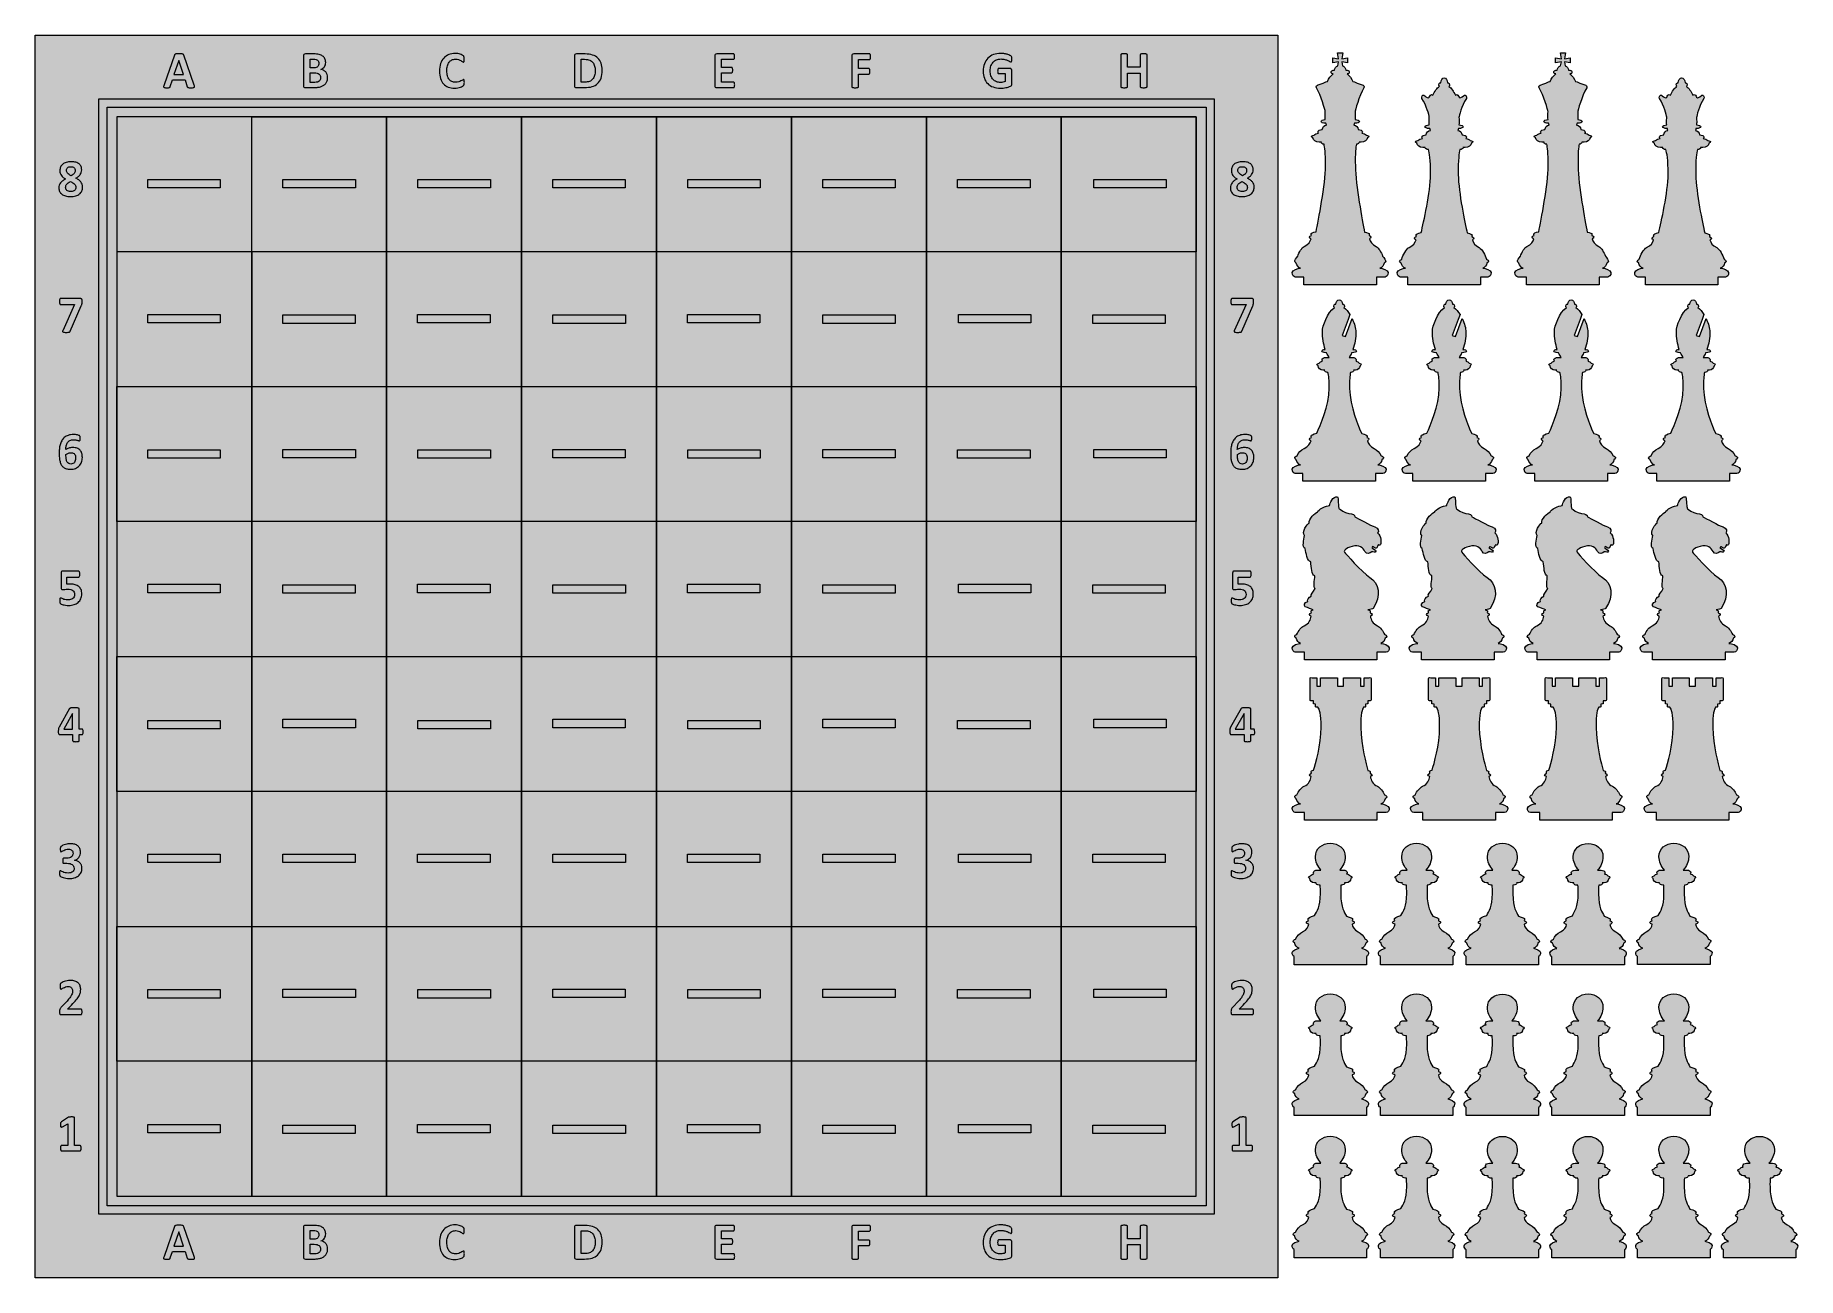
# Model space of a CAD drawing. Header units: inches. Extents: x 492 to 1331, y -1203 to -612.
import ezdxf

# ---------------------------------------------------------------- set-up
doc = ezdxf.new("R2010")
doc.units = ezdxf.units.IN
doc.header["$MEASUREMENT"] = 0
doc.layers.add('Layer 1', color=7, linetype='Continuous')

# ---------------------------------------------------------------- blocks, each defined once
blk = doc.blocks.new('block 2')
at = {"layer": 'Layer 1'}
h = blk.add_hatch(color=250, dxfattribs=at)
h.dxf.hatch_style = 2
h.paths.add_polyline_path([(1049.17, -1168.78), (526.52, -1168.78), (526.52, -646.13), (1049.17, -646.13)])
h.paths.add_polyline_path([(531.16, -1164.14), (1044.54, -1164.14), (1044.54, -650.77), (531.16, -650.77)])
at = {"layer": 'Layer 1', "lineweight": 0}
for points in [[(1049.17, -1168.78), (526.52, -1168.78), (526.52, -646.13), (1049.17, -646.13), (1049.17, -1168.78)], [(531.16, -1164.14), (1044.54, -1164.14), (1044.54, -650.77), (531.16, -650.77), (531.16, -1164.14)]]:
    blk.add_lwpolyline(points, dxfattribs=at)
blk = doc.blocks.new('block 3')
at = {"layer": 'Layer 1', "lineweight": 0}
blk.add_lwpolyline([(560.63, -1181.08), (560.62, -1181.08), (558.36, -1187.87), (562.9, -1187.87), (560.63, -1181.08)], dxfattribs=at)
for points, knots in [([(567.97, -1192.8), (568.07, -1193.1), (568.13, -1193.33), (568.16, -1193.5), (568.18, -1193.68), (568.15, -1193.81), (568.06, -1193.89), (567.97, -1193.98), (567.81, -1194.03), (567.58, -1194.05), (567.35, -1194.07), (567.03, -1194.08), (566.63, -1194.08), (566.21, -1194.08), (565.88, -1194.08), (565.64, -1194.07), (565.41, -1194.05), (565.23, -1194.03), (565.11, -1193.99), (564.98, -1193.96), (564.9, -1193.9), (564.85, -1193.84), (564.8, -1193.77), (564.76, -1193.69), (564.72, -1193.58), (564.72, -1193.58), (563.65, -1190.37), (563.65, -1190.37), (563.65, -1190.37), (557.64, -1190.37), (557.64, -1190.37), (557.64, -1190.37), (556.63, -1193.49), (556.63, -1193.49), (556.6, -1193.61), (556.56, -1193.7), (556.5, -1193.78), (556.45, -1193.86), (556.36, -1193.92), (556.24, -1193.97), (556.12, -1194.01), (555.95, -1194.04), (555.74, -1194.06), (555.52, -1194.08), (555.23, -1194.08), (554.88, -1194.08), (554.5, -1194.08), (554.2, -1194.07), (553.99, -1194.05), (553.77, -1194.02), (553.63, -1193.96), (553.54, -1193.87), (553.46, -1193.77), (553.43, -1193.64), (553.46, -1193.47), (553.48, -1193.29), (553.54, -1193.06), (553.64, -1192.78), (553.64, -1192.78), (558.57, -1178.59), (558.57, -1178.59), (558.62, -1178.45), (558.68, -1178.34), (558.74, -1178.25), (558.81, -1178.17), (558.92, -1178.1), (559.06, -1178.06), (559.2, -1178.01), (559.4, -1177.98), (559.66, -1177.97), (559.91, -1177.96), (560.25, -1177.95), (560.67, -1177.95), (561.16, -1177.95), (561.54, -1177.96), (561.83, -1177.97), (562.12, -1177.98), (562.35, -1178.01), (562.51, -1178.06), (562.67, -1178.1), (562.78, -1178.17), (562.85, -1178.26), (562.92, -1178.35), (562.98, -1178.47), (563.03, -1178.63), (563.03, -1178.63), (567.97, -1192.8), (567.97, -1192.8)], [0, 0, 0, 0, 1, 1, 1, 2, 2, 2, 3, 3, 3, 4, 4, 4, 5, 5, 5, 6, 6, 6, 7, 7, 7, 8, 8, 8, 9, 9, 9, 10, 10, 10, 11, 11, 11, 12, 12, 12, 13, 13, 13, 14, 14, 14, 15, 15, 15, 16, 16, 16, 17, 17, 17, 18, 18, 18, 19, 19, 19, 20, 20, 20, 21, 21, 21, 22, 22, 22, 23, 23, 23, 24, 24, 24, 25, 25, 25, 26, 26, 26, 27, 27, 27, 28, 28, 28, 29, 29, 29, 29]), ([(631.46, -1189.22), (631.46, -1189.79), (631.39, -1190.3), (631.23, -1190.76), (631.07, -1191.22), (630.86, -1191.63), (630.58, -1191.98), (630.3, -1192.34), (629.98, -1192.64), (629.59, -1192.9), (629.21, -1193.15), (628.79, -1193.36), (628.33, -1193.53), (627.87, -1193.69), (627.37, -1193.82), (626.85, -1193.89), (626.33, -1193.97), (625.74, -1194.01), (625.1, -1194.01), (625.1, -1194.01), (620.85, -1194.01), (620.85, -1194.01), (620.58, -1194.01), (620.35, -1193.93), (620.17, -1193.77), (619.98, -1193.61), (619.89, -1193.35), (619.89, -1192.99), (619.89, -1192.99), (619.89, -1179.05), (619.89, -1179.05), (619.89, -1178.69), (619.98, -1178.43), (620.17, -1178.27), (620.35, -1178.11), (620.58, -1178.03), (620.85, -1178.03), (620.85, -1178.03), (624.87, -1178.03), (624.87, -1178.03), (625.85, -1178.03), (626.68, -1178.11), (627.36, -1178.27), (628.04, -1178.44), (628.61, -1178.69), (629.07, -1179.02), (629.54, -1179.35), (629.9, -1179.78), (630.14, -1180.29), (630.39, -1180.8), (630.51, -1181.4), (630.51, -1182.09), (630.51, -1182.48), (630.46, -1182.84), (630.36, -1183.18), (630.27, -1183.52), (630.12, -1183.84), (629.93, -1184.12), (629.74, -1184.4), (629.51, -1184.64), (629.23, -1184.86), (628.96, -1185.07), (628.64, -1185.24), (628.29, -1185.38), (628.74, -1185.46), (629.16, -1185.6), (629.54, -1185.81), (629.93, -1186.01), (630.26, -1186.28), (630.54, -1186.6), (630.83, -1186.93), (631.05, -1187.31), (631.22, -1187.75), (631.38, -1188.18), (631.46, -1188.67), (631.46, -1189.22)], [0, 0, 0, 0, 1, 1, 1, 2, 2, 2, 3, 3, 3, 4, 4, 4, 5, 5, 5, 6, 6, 6, 7, 7, 7, 8, 8, 8, 9, 9, 9, 10, 10, 10, 11, 11, 11, 12, 12, 12, 13, 13, 13, 14, 14, 14, 15, 15, 15, 16, 16, 16, 17, 17, 17, 18, 18, 18, 19, 19, 19, 20, 20, 20, 21, 21, 21, 22, 22, 22, 23, 23, 23, 24, 24, 24, 25, 25, 25, 25]), ([(627.26, -1182.48), (627.26, -1182.16), (627.21, -1181.88), (627.12, -1181.62), (627.02, -1181.36), (626.87, -1181.15), (626.67, -1180.98), (626.47, -1180.82), (626.22, -1180.69), (625.92, -1180.59), (625.62, -1180.5), (625.22, -1180.46), (624.72, -1180.46), (624.72, -1180.46), (623.08, -1180.46), (623.08, -1180.46), (623.08, -1180.46), (623.08, -1184.61), (623.08, -1184.61), (623.08, -1184.61), (624.89, -1184.61), (624.89, -1184.61), (625.36, -1184.61), (625.74, -1184.55), (626.02, -1184.44), (626.3, -1184.33), (626.53, -1184.18), (626.71, -1183.99), (626.9, -1183.79), (627.04, -1183.57), (627.13, -1183.31), (627.22, -1183.05), (627.26, -1182.77), (627.26, -1182.48)], [0, 0, 0, 0, 1, 1, 1, 2, 2, 2, 3, 3, 3, 4, 4, 4, 5, 5, 5, 6, 6, 6, 7, 7, 7, 8, 8, 8, 9, 9, 9, 10, 10, 10, 11, 11, 11, 11]), ([(696.46, -1191.59), (696.46, -1191.8), (696.45, -1191.97), (696.44, -1192.11), (696.43, -1192.26), (696.41, -1192.38), (696.38, -1192.49), (696.36, -1192.59), (696.33, -1192.68), (696.28, -1192.75), (696.24, -1192.82), (696.18, -1192.91), (696.09, -1193), (696, -1193.1), (695.82, -1193.22), (695.56, -1193.37), (695.3, -1193.52), (694.98, -1193.66), (694.61, -1193.79), (694.24, -1193.93), (693.81, -1194.04), (693.33, -1194.13), (692.84, -1194.22), (692.32, -1194.27), (691.76, -1194.27), (690.67, -1194.27), (689.68, -1194.1), (688.8, -1193.76), (687.92, -1193.43), (687.17, -1192.92), (686.55, -1192.25), (685.93, -1191.58), (685.46, -1190.74), (685.13, -1189.74), (684.8, -1188.73), (684.63, -1187.56), (684.63, -1186.23), (684.63, -1184.87), (684.82, -1183.66), (685.18, -1182.61), (685.54, -1181.55), (686.05, -1180.67), (686.7, -1179.95), (687.35, -1179.24), (688.13, -1178.69), (689.04, -1178.32), (689.95, -1177.95), (690.95, -1177.77), (692.05, -1177.77), (692.49, -1177.77), (692.92, -1177.8), (693.33, -1177.88), (693.74, -1177.95), (694.12, -1178.05), (694.47, -1178.17), (694.82, -1178.29), (695.14, -1178.42), (695.42, -1178.58), (695.7, -1178.74), (695.89, -1178.87), (696.01, -1178.98), (696.12, -1179.09), (696.19, -1179.19), (696.23, -1179.26), (696.28, -1179.33), (696.31, -1179.43), (696.33, -1179.54), (696.36, -1179.66), (696.38, -1179.8), (696.39, -1179.95), (696.4, -1180.11), (696.41, -1180.3), (696.41, -1180.53), (696.41, -1180.78), (696.4, -1180.99), (696.38, -1181.16), (696.37, -1181.34), (696.34, -1181.48), (696.3, -1181.58), (696.26, -1181.69), (696.21, -1181.77), (696.15, -1181.82), (696.09, -1181.87), (696.02, -1181.89), (695.95, -1181.89), (695.83, -1181.89), (695.67, -1181.82), (695.48, -1181.68), (695.29, -1181.53), (695.05, -1181.37), (694.75, -1181.19), (694.45, -1181.02), (694.09, -1180.86), (693.67, -1180.71), (693.26, -1180.57), (692.76, -1180.5), (692.18, -1180.5), (691.55, -1180.5), (690.98, -1180.63), (690.48, -1180.88), (689.99, -1181.14), (689.56, -1181.51), (689.21, -1182), (688.86, -1182.48), (688.6, -1183.06), (688.41, -1183.74), (688.23, -1184.43), (688.14, -1185.2), (688.14, -1186.06), (688.14, -1186.99), (688.24, -1187.81), (688.43, -1188.49), (688.63, -1189.18), (688.9, -1189.75), (689.26, -1190.19), (689.62, -1190.64), (690.05, -1190.97), (690.56, -1191.19), (691.06, -1191.41), (691.63, -1191.52), (692.27, -1191.52), (692.85, -1191.52), (693.34, -1191.45), (693.76, -1191.31), (694.18, -1191.18), (694.54, -1191.03), (694.84, -1190.86), (695.15, -1190.7), (695.39, -1190.55), (695.59, -1190.42), (695.78, -1190.28), (695.93, -1190.22), (696.04, -1190.22), (696.12, -1190.22), (696.18, -1190.23), (696.23, -1190.27), (696.28, -1190.3), (696.33, -1190.37), (696.36, -1190.47), (696.39, -1190.56), (696.42, -1190.7), (696.43, -1190.88), (696.45, -1191.06), (696.46, -1191.29), (696.46, -1191.59)], [0, 0, 0, 0, 1, 1, 1, 2, 2, 2, 3, 3, 3, 4, 4, 4, 5, 5, 5, 6, 6, 6, 7, 7, 7, 8, 8, 8, 9, 9, 9, 10, 10, 10, 11, 11, 11, 12, 12, 12, 13, 13, 13, 14, 14, 14, 15, 15, 15, 16, 16, 16, 17, 17, 17, 18, 18, 18, 19, 19, 19, 20, 20, 20, 21, 21, 21, 22, 22, 22, 23, 23, 23, 24, 24, 24, 25, 25, 25, 26, 26, 26, 27, 27, 27, 28, 28, 28, 29, 29, 29, 30, 30, 30, 31, 31, 31, 32, 32, 32, 33, 33, 33, 34, 34, 34, 35, 35, 35, 36, 36, 36, 37, 37, 37, 38, 38, 38, 39, 39, 39, 40, 40, 40, 41, 41, 41, 42, 42, 42, 43, 43, 43, 44, 44, 44, 45, 45, 45, 46, 46, 46, 47, 47, 47, 48, 48, 48, 48]), ([(762.05, -1185.78), (762.05, -1187.25), (761.86, -1188.5), (761.48, -1189.54), (761.1, -1190.59), (760.55, -1191.44), (759.83, -1192.1), (759.11, -1192.76), (758.24, -1193.24), (757.22, -1193.55), (756.19, -1193.86), (754.97, -1194.01), (753.56, -1194.01), (753.56, -1194.01), (749.74, -1194.01), (749.74, -1194.01), (749.47, -1194.01), (749.24, -1193.93), (749.05, -1193.77), (748.87, -1193.61), (748.77, -1193.35), (748.77, -1192.99), (748.77, -1192.99), (748.77, -1179.05), (748.77, -1179.05), (748.77, -1178.69), (748.87, -1178.43), (749.05, -1178.27), (749.24, -1178.11), (749.47, -1178.03), (749.74, -1178.03), (749.74, -1178.03), (753.84, -1178.03), (753.84, -1178.03), (755.26, -1178.03), (756.47, -1178.19), (757.47, -1178.53), (758.46, -1178.86), (759.29, -1179.35), (759.97, -1180.01), (760.65, -1180.66), (761.17, -1181.47), (761.52, -1182.44), (761.88, -1183.4), (762.05, -1184.52), (762.05, -1185.78)], [0, 0, 0, 0, 1, 1, 1, 2, 2, 2, 3, 3, 3, 4, 4, 4, 5, 5, 5, 6, 6, 6, 7, 7, 7, 8, 8, 8, 9, 9, 9, 10, 10, 10, 11, 11, 11, 12, 12, 12, 13, 13, 13, 14, 14, 14, 15, 15, 15, 15]), ([(758.69, -1185.89), (758.69, -1185.14), (758.61, -1184.43), (758.43, -1183.78), (758.25, -1183.13), (757.97, -1182.57), (757.58, -1182.09), (757.19, -1181.61), (756.68, -1181.24), (756.07, -1180.97), (755.46, -1180.7), (754.65, -1180.57), (753.65, -1180.57), (753.65, -1180.57), (752.01, -1180.57), (752.01, -1180.57), (752.01, -1180.57), (752.01, -1191.44), (752.01, -1191.44), (752.01, -1191.44), (753.7, -1191.44), (753.7, -1191.44), (754.59, -1191.44), (755.34, -1191.33), (755.95, -1191.1), (756.56, -1190.86), (757.07, -1190.52), (757.48, -1190.05), (757.89, -1189.59), (758.19, -1189.01), (758.39, -1188.32), (758.59, -1187.62), (758.69, -1186.82), (758.69, -1185.89)], [0, 0, 0, 0, 1, 1, 1, 2, 2, 2, 3, 3, 3, 4, 4, 4, 5, 5, 5, 6, 6, 6, 7, 7, 7, 8, 8, 8, 9, 9, 9, 10, 10, 10, 11, 11, 11, 11]), ([(825.02, -1192.74), (825.02, -1192.98), (825.01, -1193.18), (824.99, -1193.34), (824.97, -1193.5), (824.94, -1193.63), (824.9, -1193.73), (824.86, -1193.83), (824.81, -1193.9), (824.74, -1193.94), (824.68, -1193.99), (824.61, -1194.01), (824.54, -1194.01), (824.54, -1194.01), (816.51, -1194.01), (816.51, -1194.01), (816.24, -1194.01), (816.01, -1193.93), (815.82, -1193.77), (815.64, -1193.61), (815.55, -1193.35), (815.55, -1192.99), (815.55, -1192.99), (815.55, -1179.05), (815.55, -1179.05), (815.55, -1178.69), (815.64, -1178.43), (815.82, -1178.27), (816.01, -1178.11), (816.24, -1178.03), (816.51, -1178.03), (816.51, -1178.03), (824.49, -1178.03), (824.49, -1178.03), (824.56, -1178.03), (824.63, -1178.05), (824.69, -1178.09), (824.75, -1178.13), (824.8, -1178.2), (824.84, -1178.3), (824.88, -1178.41), (824.91, -1178.54), (824.93, -1178.7), (824.95, -1178.86), (824.96, -1179.06), (824.96, -1179.31), (824.96, -1179.54), (824.95, -1179.74), (824.93, -1179.9), (824.91, -1180.06), (824.88, -1180.19), (824.84, -1180.29), (824.8, -1180.38), (824.75, -1180.46), (824.69, -1180.5), (824.63, -1180.55), (824.56, -1180.57), (824.49, -1180.57), (824.49, -1180.57), (818.78, -1180.57), (818.78, -1180.57), (818.78, -1180.57), (818.78, -1184.47), (818.78, -1184.47), (818.78, -1184.47), (823.61, -1184.47), (823.61, -1184.47), (823.69, -1184.47), (823.76, -1184.5), (823.82, -1184.54), (823.88, -1184.59), (823.93, -1184.66), (823.97, -1184.75), (824.01, -1184.85), (824.04, -1184.97), (824.06, -1185.13), (824.08, -1185.3), (824.1, -1185.49), (824.1, -1185.72), (824.1, -1185.96), (824.08, -1186.16), (824.06, -1186.31), (824.04, -1186.47), (824.01, -1186.6), (823.97, -1186.69), (823.93, -1186.79), (823.88, -1186.85), (823.82, -1186.9), (823.76, -1186.94), (823.69, -1186.96), (823.61, -1186.96), (823.61, -1186.96), (818.78, -1186.96), (818.78, -1186.96), (818.78, -1186.96), (818.78, -1191.47), (818.78, -1191.47), (818.78, -1191.47), (824.54, -1191.47), (824.54, -1191.47), (824.61, -1191.47), (824.68, -1191.49), (824.74, -1191.53), (824.81, -1191.58), (824.86, -1191.65), (824.9, -1191.75), (824.94, -1191.85), (824.97, -1191.98), (824.99, -1192.14), (825.01, -1192.3), (825.02, -1192.5), (825.02, -1192.74)], [0, 0, 0, 0, 1, 1, 1, 2, 2, 2, 3, 3, 3, 4, 4, 4, 5, 5, 5, 6, 6, 6, 7, 7, 7, 8, 8, 8, 9, 9, 9, 10, 10, 10, 11, 11, 11, 12, 12, 12, 13, 13, 13, 14, 14, 14, 15, 15, 15, 16, 16, 16, 17, 17, 17, 18, 18, 18, 19, 19, 19, 20, 20, 20, 21, 21, 21, 22, 22, 22, 23, 23, 23, 24, 24, 24, 25, 25, 25, 26, 26, 26, 27, 27, 27, 28, 28, 28, 29, 29, 29, 30, 30, 30, 31, 31, 31, 32, 32, 32, 33, 33, 33, 34, 34, 34, 35, 35, 35, 36, 36, 36, 37, 37, 37, 37]), ([(889.64, -1179.36), (889.64, -1179.61), (889.63, -1179.81), (889.61, -1179.98), (889.59, -1180.15), (889.55, -1180.29), (889.51, -1180.38), (889.46, -1180.48), (889.41, -1180.56), (889.35, -1180.61), (889.3, -1180.66), (889.23, -1180.68), (889.16, -1180.68), (889.16, -1180.68), (883.93, -1180.68), (883.93, -1180.68), (883.93, -1180.68), (883.93, -1184.98), (883.93, -1184.98), (883.93, -1184.98), (888.83, -1184.98), (888.83, -1184.98), (888.91, -1184.98), (888.97, -1185), (889.03, -1185.04), (889.09, -1185.08), (889.14, -1185.15), (889.19, -1185.25), (889.23, -1185.35), (889.27, -1185.48), (889.29, -1185.65), (889.31, -1185.81), (889.32, -1186.02), (889.32, -1186.26), (889.32, -1186.51), (889.31, -1186.72), (889.29, -1186.88), (889.27, -1187.05), (889.23, -1187.18), (889.19, -1187.29), (889.14, -1187.4), (889.09, -1187.47), (889.03, -1187.52), (888.97, -1187.56), (888.91, -1187.59), (888.83, -1187.59), (888.83, -1187.59), (883.93, -1187.59), (883.93, -1187.59), (883.93, -1187.59), (883.93, -1193.54), (883.93, -1193.54), (883.93, -1193.63), (883.91, -1193.71), (883.86, -1193.78), (883.81, -1193.84), (883.72, -1193.9), (883.59, -1193.94), (883.46, -1193.99), (883.3, -1194.02), (883.09, -1194.05), (882.88, -1194.07), (882.62, -1194.08), (882.3, -1194.08), (881.99, -1194.08), (881.73, -1194.07), (881.52, -1194.05), (881.31, -1194.02), (881.14, -1193.99), (881.01, -1193.94), (880.89, -1193.9), (880.8, -1193.84), (880.75, -1193.78), (880.7, -1193.71), (880.67, -1193.63), (880.67, -1193.54), (880.67, -1193.54), (880.67, -1179.05), (880.67, -1179.05), (880.67, -1178.69), (880.76, -1178.43), (880.95, -1178.27), (881.13, -1178.11), (881.36, -1178.03), (881.63, -1178.03), (881.63, -1178.03), (889.16, -1178.03), (889.16, -1178.03), (889.23, -1178.03), (889.3, -1178.05), (889.35, -1178.09), (889.41, -1178.14), (889.46, -1178.21), (889.51, -1178.32), (889.55, -1178.42), (889.59, -1178.56), (889.61, -1178.73), (889.63, -1178.9), (889.64, -1179.11), (889.64, -1179.36)], [0, 0, 0, 0, 1, 1, 1, 2, 2, 2, 3, 3, 3, 4, 4, 4, 5, 5, 5, 6, 6, 6, 7, 7, 7, 8, 8, 8, 9, 9, 9, 10, 10, 10, 11, 11, 11, 12, 12, 12, 13, 13, 13, 14, 14, 14, 15, 15, 15, 16, 16, 16, 17, 17, 17, 18, 18, 18, 19, 19, 19, 20, 20, 20, 21, 21, 21, 22, 22, 22, 23, 23, 23, 24, 24, 24, 25, 25, 25, 26, 26, 26, 27, 27, 27, 28, 28, 28, 29, 29, 29, 30, 30, 30, 31, 31, 31, 32, 32, 32, 33, 33, 33, 33]), ([(956.85, -1180.51), (956.85, -1180.75), (956.84, -1180.95), (956.82, -1181.13), (956.8, -1181.3), (956.77, -1181.44), (956.74, -1181.54), (956.7, -1181.64), (956.65, -1181.71), (956.6, -1181.76), (956.55, -1181.8), (956.48, -1181.82), (956.41, -1181.82), (956.3, -1181.82), (956.13, -1181.74), (955.89, -1181.6), (955.65, -1181.45), (955.33, -1181.29), (954.94, -1181.11), (954.54, -1180.94), (954.07, -1180.78), (953.52, -1180.63), (952.98, -1180.48), (952.34, -1180.41), (951.62, -1180.41), (950.84, -1180.41), (950.14, -1180.54), (949.52, -1180.81), (948.89, -1181.08), (948.35, -1181.46), (947.91, -1181.95), (947.47, -1182.44), (947.12, -1183.03), (946.88, -1183.71), (946.65, -1184.4), (946.53, -1185.16), (946.53, -1185.99), (946.53, -1186.91), (946.65, -1187.71), (946.89, -1188.41), (947.13, -1189.1), (947.47, -1189.69), (947.91, -1190.16), (948.35, -1190.63), (948.87, -1190.98), (949.49, -1191.22), (950.1, -1191.46), (950.78, -1191.58), (951.52, -1191.58), (951.88, -1191.58), (952.24, -1191.54), (952.59, -1191.45), (952.95, -1191.37), (953.28, -1191.25), (953.58, -1191.08), (953.58, -1191.08), (953.58, -1187.38), (953.58, -1187.38), (953.58, -1187.38), (950.55, -1187.38), (950.55, -1187.38), (950.41, -1187.38), (950.29, -1187.28), (950.21, -1187.1), (950.13, -1186.91), (950.08, -1186.6), (950.08, -1186.15), (950.08, -1185.92), (950.09, -1185.73), (950.12, -1185.57), (950.14, -1185.42), (950.17, -1185.29), (950.21, -1185.2), (950.25, -1185.1), (950.3, -1185.03), (950.36, -1184.99), (950.41, -1184.94), (950.48, -1184.92), (950.55, -1184.92), (950.55, -1184.92), (955.95, -1184.92), (955.95, -1184.92), (956.08, -1184.92), (956.2, -1184.94), (956.3, -1184.99), (956.41, -1185.03), (956.5, -1185.1), (956.58, -1185.19), (956.65, -1185.28), (956.71, -1185.39), (956.76, -1185.52), (956.8, -1185.65), (956.82, -1185.79), (956.82, -1185.96), (956.82, -1185.96), (956.82, -1192.32), (956.82, -1192.32), (956.82, -1192.57), (956.77, -1192.78), (956.69, -1192.97), (956.6, -1193.15), (956.42, -1193.3), (956.16, -1193.41), (955.89, -1193.51), (955.56, -1193.62), (955.16, -1193.74), (954.77, -1193.85), (954.36, -1193.95), (953.93, -1194.04), (953.51, -1194.12), (953.08, -1194.18), (952.65, -1194.22), (952.22, -1194.26), (951.78, -1194.28), (951.34, -1194.28), (950.07, -1194.28), (948.92, -1194.1), (947.92, -1193.73), (946.91, -1193.37), (946.05, -1192.84), (945.35, -1192.14), (944.65, -1191.44), (944.12, -1190.6), (943.75, -1189.59), (943.38, -1188.59), (943.19, -1187.46), (943.19, -1186.19), (943.19, -1184.88), (943.39, -1183.71), (943.78, -1182.66), (944.18, -1181.62), (944.74, -1180.74), (945.46, -1180.01), (946.19, -1179.28), (947.06, -1178.72), (948.09, -1178.33), (949.11, -1177.95), (950.26, -1177.75), (951.52, -1177.75), (952.21, -1177.75), (952.84, -1177.8), (953.41, -1177.9), (953.98, -1177.99), (954.47, -1178.11), (954.9, -1178.24), (955.32, -1178.38), (955.67, -1178.52), (955.95, -1178.68), (956.23, -1178.84), (956.43, -1178.97), (956.54, -1179.09), (956.65, -1179.2), (956.73, -1179.37), (956.78, -1179.58), (956.83, -1179.79), (956.85, -1180.1), (956.85, -1180.51)], [0, 0, 0, 0, 1, 1, 1, 2, 2, 2, 3, 3, 3, 4, 4, 4, 5, 5, 5, 6, 6, 6, 7, 7, 7, 8, 8, 8, 9, 9, 9, 10, 10, 10, 11, 11, 11, 12, 12, 12, 13, 13, 13, 14, 14, 14, 15, 15, 15, 16, 16, 16, 17, 17, 17, 18, 18, 18, 19, 19, 19, 20, 20, 20, 21, 21, 21, 22, 22, 22, 23, 23, 23, 24, 24, 24, 25, 25, 25, 26, 26, 26, 27, 27, 27, 28, 28, 28, 29, 29, 29, 30, 30, 30, 31, 31, 31, 32, 32, 32, 33, 33, 33, 34, 34, 34, 35, 35, 35, 36, 36, 36, 37, 37, 37, 38, 38, 38, 39, 39, 39, 40, 40, 40, 41, 41, 41, 42, 42, 42, 43, 43, 43, 44, 44, 44, 45, 45, 45, 46, 46, 46, 47, 47, 47, 48, 48, 48, 49, 49, 49, 50, 50, 50, 51, 51, 51, 52, 52, 52, 52]), ([(1021.13, -1193.57), (1021.13, -1193.65), (1021.1, -1193.72), (1021.05, -1193.79), (1021, -1193.85), (1020.91, -1193.91), (1020.78, -1193.95), (1020.66, -1193.99), (1020.5, -1194.02), (1020.29, -1194.05), (1020.08, -1194.07), (1019.82, -1194.08), (1019.51, -1194.08), (1019.19, -1194.08), (1018.93, -1194.07), (1018.72, -1194.05), (1018.51, -1194.02), (1018.34, -1193.99), (1018.22, -1193.95), (1018.1, -1193.91), (1018.02, -1193.85), (1017.96, -1193.79), (1017.91, -1193.72), (1017.88, -1193.65), (1017.88, -1193.57), (1017.88, -1193.57), (1017.88, -1187.11), (1017.88, -1187.11), (1017.88, -1187.11), (1011.9, -1187.11), (1011.9, -1187.11), (1011.9, -1187.11), (1011.9, -1193.57), (1011.9, -1193.57), (1011.9, -1193.65), (1011.88, -1193.72), (1011.83, -1193.79), (1011.78, -1193.85), (1011.69, -1193.91), (1011.57, -1193.95), (1011.44, -1193.99), (1011.28, -1194.02), (1011.07, -1194.05), (1010.87, -1194.07), (1010.61, -1194.08), (1010.28, -1194.08), (1009.97, -1194.08), (1009.71, -1194.07), (1009.5, -1194.05), (1009.29, -1194.02), (1009.12, -1193.99), (1009, -1193.95), (1008.88, -1193.91), (1008.79, -1193.85), (1008.73, -1193.79), (1008.68, -1193.72), (1008.65, -1193.65), (1008.65, -1193.57), (1008.65, -1193.57), (1008.65, -1178.47), (1008.65, -1178.47), (1008.65, -1178.39), (1008.68, -1178.31), (1008.73, -1178.25), (1008.79, -1178.18), (1008.88, -1178.13), (1009, -1178.09), (1009.12, -1178.05), (1009.29, -1178.01), (1009.5, -1177.99), (1009.71, -1177.96), (1009.97, -1177.95), (1010.28, -1177.95), (1010.61, -1177.95), (1010.87, -1177.96), (1011.07, -1177.99), (1011.28, -1178.01), (1011.44, -1178.05), (1011.57, -1178.09), (1011.69, -1178.13), (1011.78, -1178.18), (1011.83, -1178.25), (1011.88, -1178.31), (1011.9, -1178.39), (1011.9, -1178.47), (1011.9, -1178.47), (1011.9, -1184.34), (1011.9, -1184.34), (1011.9, -1184.34), (1017.88, -1184.34), (1017.88, -1184.34), (1017.88, -1184.34), (1017.88, -1178.47), (1017.88, -1178.47), (1017.88, -1178.39), (1017.91, -1178.31), (1017.96, -1178.25), (1018.02, -1178.18), (1018.1, -1178.13), (1018.22, -1178.09), (1018.34, -1178.05), (1018.51, -1178.01), (1018.72, -1177.99), (1018.93, -1177.96), (1019.19, -1177.95), (1019.51, -1177.95), (1019.82, -1177.95), (1020.08, -1177.96), (1020.29, -1177.99), (1020.5, -1178.01), (1020.66, -1178.05), (1020.78, -1178.09), (1020.91, -1178.13), (1021, -1178.18), (1021.05, -1178.25), (1021.1, -1178.31), (1021.13, -1178.39), (1021.13, -1178.47), (1021.13, -1178.47), (1021.13, -1193.57), (1021.13, -1193.57)], [0, 0, 0, 0, 1, 1, 1, 2, 2, 2, 3, 3, 3, 4, 4, 4, 5, 5, 5, 6, 6, 6, 7, 7, 7, 8, 8, 8, 9, 9, 9, 10, 10, 10, 11, 11, 11, 12, 12, 12, 13, 13, 13, 14, 14, 14, 15, 15, 15, 16, 16, 16, 17, 17, 17, 18, 18, 18, 19, 19, 19, 20, 20, 20, 21, 21, 21, 22, 22, 22, 23, 23, 23, 24, 24, 24, 25, 25, 25, 26, 26, 26, 27, 27, 27, 28, 28, 28, 29, 29, 29, 30, 30, 30, 31, 31, 31, 32, 32, 32, 33, 33, 33, 34, 34, 34, 35, 35, 35, 36, 36, 36, 37, 37, 37, 38, 38, 38, 39, 39, 39, 40, 40, 40, 40]), ([(628.09, -1189.33), (628.09, -1188.96), (628.03, -1188.63), (627.91, -1188.33), (627.78, -1188.04), (627.6, -1187.8), (627.36, -1187.6), (627.12, -1187.4), (626.82, -1187.25), (626.45, -1187.14), (626.08, -1187.04), (625.6, -1186.98), (625, -1186.98), (625, -1186.98), (623.08, -1186.98), (623.08, -1186.98), (623.08, -1186.98), (623.08, -1191.53), (623.08, -1191.53), (623.08, -1191.53), (625.42, -1191.53), (625.42, -1191.53), (625.88, -1191.53), (626.26, -1191.48), (626.57, -1191.39), (626.87, -1191.29), (627.14, -1191.15), (627.37, -1190.97), (627.6, -1190.78), (627.77, -1190.55), (627.9, -1190.27), (628.03, -1190), (628.09, -1189.68), (628.09, -1189.33)], [0, 0, 0, 0, 1, 1, 1, 2, 2, 2, 3, 3, 3, 4, 4, 4, 5, 5, 5, 6, 6, 6, 7, 7, 7, 8, 8, 8, 9, 9, 9, 10, 10, 10, 11, 11, 11, 11])]:
    blk.add_open_spline(points, degree=3, knots=knots, dxfattribs=at)
blk = doc.blocks.new('block 4')
at = {"layer": 'Layer 1', "lineweight": 0}
blk.add_lwpolyline([(1067.31, -934.63), (1067.29, -934.63), (1063.08, -941.98), (1067.31, -941.98), (1067.31, -934.63)], dxfattribs=at)
for points, knots in [([(1072.06, -684.12), (1072.06, -684.85), (1071.94, -685.49), (1071.69, -686.06), (1071.43, -686.63), (1071.06, -687.11), (1070.57, -687.5), (1070.08, -687.89), (1069.48, -688.19), (1068.75, -688.39), (1068.03, -688.59), (1067.19, -688.69), (1066.24, -688.69), (1065.34, -688.69), (1064.54, -688.6), (1063.86, -688.42), (1063.18, -688.24), (1062.6, -687.97), (1062.14, -687.62), (1061.68, -687.27), (1061.34, -686.84), (1061.1, -686.33), (1060.87, -685.81), (1060.76, -685.22), (1060.76, -684.55), (1060.76, -684.1), (1060.83, -683.67), (1060.96, -683.27), (1061.1, -682.87), (1061.3, -682.5), (1061.57, -682.16), (1061.84, -681.82), (1062.17, -681.5), (1062.57, -681.2), (1062.97, -680.9), (1063.43, -680.61), (1063.95, -680.34), (1063.53, -680.11), (1063.15, -679.86), (1062.81, -679.59), (1062.47, -679.33), (1062.18, -679.03), (1061.94, -678.72), (1061.71, -678.4), (1061.52, -678.05), (1061.4, -677.67), (1061.28, -677.29), (1061.22, -676.88), (1061.22, -676.44), (1061.22, -675.79), (1061.33, -675.21), (1061.56, -674.69), (1061.78, -674.17), (1062.12, -673.71), (1062.57, -673.33), (1063.02, -672.95), (1063.58, -672.65), (1064.25, -672.45), (1064.93, -672.24), (1065.71, -672.14), (1066.6, -672.14), (1067.48, -672.14), (1068.24, -672.23), (1068.87, -672.42), (1069.5, -672.61), (1070.02, -672.88), (1070.42, -673.22), (1070.82, -673.57), (1071.12, -673.98), (1071.31, -674.47), (1071.51, -674.95), (1071.61, -675.48), (1071.61, -676.07), (1071.61, -676.45), (1071.54, -676.83), (1071.41, -677.2), (1071.29, -677.56), (1071.11, -677.91), (1070.88, -678.24), (1070.65, -678.57), (1070.36, -678.88), (1070.02, -679.17), (1069.69, -679.47), (1069.3, -679.73), (1068.88, -679.97), (1069.38, -680.23), (1069.83, -680.51), (1070.22, -680.81), (1070.62, -681.11), (1070.95, -681.43), (1071.22, -681.77), (1071.49, -682.11), (1071.7, -682.47), (1071.85, -682.86), (1071.99, -683.25), (1072.06, -683.67), (1072.06, -684.12)], [0, 0, 0, 0, 1, 1, 1, 2, 2, 2, 3, 3, 3, 4, 4, 4, 5, 5, 5, 6, 6, 6, 7, 7, 7, 8, 8, 8, 9, 9, 9, 10, 10, 10, 11, 11, 11, 12, 12, 12, 13, 13, 13, 14, 14, 14, 15, 15, 15, 16, 16, 16, 17, 17, 17, 18, 18, 18, 19, 19, 19, 20, 20, 20, 21, 21, 21, 22, 22, 22, 23, 23, 23, 24, 24, 24, 25, 25, 25, 26, 26, 26, 27, 27, 27, 28, 28, 28, 29, 29, 29, 30, 30, 30, 31, 31, 31, 32, 32, 32, 32]), ([(1068.48, -676.36), (1068.48, -676.07), (1068.44, -675.81), (1068.36, -675.58), (1068.27, -675.35), (1068.14, -675.16), (1067.97, -675), (1067.79, -674.84), (1067.57, -674.72), (1067.31, -674.63), (1067.05, -674.55), (1066.75, -674.51), (1066.39, -674.51), (1065.7, -674.51), (1065.19, -674.67), (1064.85, -674.98), (1064.51, -675.3), (1064.34, -675.74), (1064.34, -676.3), (1064.34, -676.56), (1064.38, -676.81), (1064.47, -677.03), (1064.56, -677.25), (1064.69, -677.46), (1064.87, -677.66), (1065.05, -677.86), (1065.29, -678.05), (1065.58, -678.24), (1065.87, -678.43), (1066.21, -678.63), (1066.6, -678.85), (1067.2, -678.49), (1067.67, -678.11), (1067.99, -677.71), (1068.32, -677.31), (1068.48, -676.86), (1068.48, -676.36)], [0, 0, 0, 0, 1, 1, 1, 2, 2, 2, 3, 3, 3, 4, 4, 4, 5, 5, 5, 6, 6, 6, 7, 7, 7, 8, 8, 8, 9, 9, 9, 10, 10, 10, 11, 11, 11, 12, 12, 12, 12]), ([(1068.85, -684.34), (1068.85, -684.04), (1068.8, -683.76), (1068.7, -683.51), (1068.59, -683.26), (1068.43, -683.02), (1068.21, -682.8), (1068, -682.58), (1067.72, -682.36), (1067.39, -682.16), (1067.06, -681.95), (1066.68, -681.74), (1066.24, -681.53), (1065.87, -681.73), (1065.53, -681.94), (1065.24, -682.14), (1064.95, -682.35), (1064.72, -682.57), (1064.53, -682.79), (1064.34, -683.02), (1064.2, -683.26), (1064.1, -683.51), (1064.01, -683.76), (1063.96, -684.03), (1063.96, -684.32), (1063.96, -684.96), (1064.17, -685.45), (1064.58, -685.79), (1065, -686.13), (1065.62, -686.29), (1066.44, -686.29), (1067.25, -686.29), (1067.85, -686.12), (1068.25, -685.78), (1068.65, -685.43), (1068.85, -684.95), (1068.85, -684.34)], [0, 0, 0, 0, 1, 1, 1, 2, 2, 2, 3, 3, 3, 4, 4, 4, 5, 5, 5, 6, 6, 6, 7, 7, 7, 8, 8, 8, 9, 9, 9, 10, 10, 10, 11, 11, 11, 12, 12, 12, 12]), ([(1071.81, -738.62), (1071.81, -738.86), (1071.8, -739.07), (1071.78, -739.25), (1071.77, -739.43), (1071.75, -739.59), (1071.72, -739.74), (1071.69, -739.9), (1071.65, -740.04), (1071.6, -740.18), (1071.55, -740.31), (1071.49, -740.46), (1071.43, -740.61), (1071.43, -740.61), (1066.16, -752.81), (1066.16, -752.81), (1066.11, -752.91), (1066.05, -753), (1065.97, -753.07), (1065.89, -753.13), (1065.78, -753.18), (1065.64, -753.22), (1065.5, -753.26), (1065.33, -753.28), (1065.11, -753.29), (1064.89, -753.31), (1064.62, -753.31), (1064.3, -753.31), (1063.86, -753.31), (1063.52, -753.3), (1063.26, -753.27), (1063.01, -753.24), (1062.82, -753.2), (1062.7, -753.13), (1062.58, -753.07), (1062.52, -752.99), (1062.51, -752.9), (1062.5, -752.8), (1062.53, -752.69), (1062.59, -752.55), (1062.59, -752.55), (1068.25, -740.07), (1068.25, -740.07), (1068.25, -740.07), (1061.53, -740.07), (1061.53, -740.07), (1061.36, -740.07), (1061.23, -739.96), (1061.14, -739.73), (1061.06, -739.5), (1061.01, -739.14), (1061.01, -738.65), (1061.01, -738.4), (1061.02, -738.19), (1061.05, -738.01), (1061.07, -737.84), (1061.11, -737.69), (1061.15, -737.57), (1061.2, -737.46), (1061.25, -737.38), (1061.31, -737.33), (1061.38, -737.28), (1061.45, -737.25), (1061.53, -737.25), (1061.53, -737.25), (1071.03, -737.25), (1071.03, -737.25), (1071.18, -737.25), (1071.3, -737.27), (1071.4, -737.3), (1071.5, -737.33), (1071.58, -737.39), (1071.64, -737.49), (1071.69, -737.59), (1071.74, -737.73), (1071.77, -737.91), (1071.79, -738.09), (1071.81, -738.33), (1071.81, -738.62)], [0, 0, 0, 0, 1, 1, 1, 2, 2, 2, 3, 3, 3, 4, 4, 4, 5, 5, 5, 6, 6, 6, 7, 7, 7, 8, 8, 8, 9, 9, 9, 10, 10, 10, 11, 11, 11, 12, 12, 12, 13, 13, 13, 14, 14, 14, 15, 15, 15, 16, 16, 16, 17, 17, 17, 18, 18, 18, 19, 19, 19, 20, 20, 20, 21, 21, 21, 22, 22, 22, 23, 23, 23, 24, 24, 24, 25, 25, 25, 26, 26, 26, 26]), ([(1071.92, -812.8), (1071.92, -813.61), (1071.8, -814.36), (1071.55, -815.04), (1071.3, -815.73), (1070.94, -816.33), (1070.46, -816.82), (1069.98, -817.32), (1069.4, -817.71), (1068.7, -818), (1068, -818.28), (1067.19, -818.42), (1066.27, -818.42), (1065.53, -818.42), (1064.89, -818.34), (1064.34, -818.17), (1063.78, -818), (1063.31, -817.76), (1062.9, -817.44), (1062.5, -817.12), (1062.17, -816.74), (1061.91, -816.29), (1061.66, -815.83), (1061.45, -815.32), (1061.3, -814.75), (1061.15, -814.19), (1061.05, -813.57), (1060.99, -812.9), (1060.93, -812.23), (1060.9, -811.53), (1060.9, -810.78), (1060.9, -810.15), (1060.93, -809.5), (1060.99, -808.81), (1061.06, -808.13), (1061.17, -807.46), (1061.35, -806.8), (1061.53, -806.14), (1061.78, -805.51), (1062.1, -804.91), (1062.42, -804.32), (1062.83, -803.79), (1063.34, -803.35), (1063.85, -802.9), (1064.46, -802.54), (1065.18, -802.28), (1065.9, -802.01), (1066.76, -801.88), (1067.74, -801.88), (1068.06, -801.88), (1068.37, -801.9), (1068.69, -801.94), (1069.01, -801.97), (1069.3, -802.02), (1069.57, -802.08), (1069.85, -802.14), (1070.08, -802.2), (1070.27, -802.28), (1070.45, -802.35), (1070.58, -802.42), (1070.64, -802.47), (1070.7, -802.52), (1070.75, -802.58), (1070.78, -802.65), (1070.82, -802.71), (1070.84, -802.79), (1070.86, -802.86), (1070.88, -802.94), (1070.9, -803.04), (1070.91, -803.15), (1070.92, -803.27), (1070.92, -803.41), (1070.92, -803.57), (1070.92, -803.83), (1070.91, -804.04), (1070.9, -804.21), (1070.89, -804.38), (1070.87, -804.51), (1070.83, -804.61), (1070.8, -804.7), (1070.75, -804.77), (1070.7, -804.81), (1070.64, -804.85), (1070.57, -804.87), (1070.49, -804.87), (1070.39, -804.87), (1070.26, -804.84), (1070.1, -804.79), (1069.95, -804.74), (1069.76, -804.68), (1069.54, -804.61), (1069.31, -804.55), (1069.05, -804.49), (1068.75, -804.44), (1068.45, -804.39), (1068.1, -804.37), (1067.71, -804.37), (1067.04, -804.37), (1066.48, -804.49), (1066.02, -804.74), (1065.55, -804.98), (1065.18, -805.32), (1064.89, -805.74), (1064.6, -806.17), (1064.39, -806.66), (1064.26, -807.22), (1064.13, -807.78), (1064.06, -808.37), (1064.05, -809), (1064.23, -808.88), (1064.44, -808.77), (1064.67, -808.65), (1064.91, -808.54), (1065.16, -808.44), (1065.44, -808.36), (1065.72, -808.27), (1066.02, -808.21), (1066.34, -808.15), (1066.66, -808.1), (1067, -808.07), (1067.36, -808.07), (1068.17, -808.07), (1068.86, -808.18), (1069.44, -808.4), (1070.01, -808.63), (1070.49, -808.94), (1070.85, -809.36), (1071.22, -809.77), (1071.49, -810.27), (1071.66, -810.85), (1071.83, -811.44), (1071.92, -812.09), (1071.92, -812.8)], [0, 0, 0, 0, 1, 1, 1, 2, 2, 2, 3, 3, 3, 4, 4, 4, 5, 5, 5, 6, 6, 6, 7, 7, 7, 8, 8, 8, 9, 9, 9, 10, 10, 10, 11, 11, 11, 12, 12, 12, 13, 13, 13, 14, 14, 14, 15, 15, 15, 16, 16, 16, 17, 17, 17, 18, 18, 18, 19, 19, 19, 20, 20, 20, 21, 21, 21, 22, 22, 22, 23, 23, 23, 24, 24, 24, 25, 25, 25, 26, 26, 26, 27, 27, 27, 28, 28, 28, 29, 29, 29, 30, 30, 30, 31, 31, 31, 32, 32, 32, 33, 33, 33, 34, 34, 34, 35, 35, 35, 36, 36, 36, 37, 37, 37, 38, 38, 38, 39, 39, 39, 40, 40, 40, 41, 41, 41, 42, 42, 42, 43, 43, 43, 44, 44, 44, 44]), ([(1068.73, -813.11), (1068.73, -812.69), (1068.7, -812.32), (1068.62, -812.01), (1068.55, -811.69), (1068.43, -811.42), (1068.26, -811.2), (1068.1, -810.98), (1067.88, -810.82), (1067.61, -810.71), (1067.34, -810.6), (1067.01, -810.54), (1066.62, -810.54), (1066.39, -810.54), (1066.16, -810.56), (1065.94, -810.6), (1065.72, -810.64), (1065.5, -810.7), (1065.29, -810.78), (1065.07, -810.85), (1064.87, -810.94), (1064.67, -811.04), (1064.47, -811.15), (1064.29, -811.25), (1064.11, -811.37), (1064.11, -812.25), (1064.16, -812.99), (1064.26, -813.57), (1064.36, -814.16), (1064.51, -814.63), (1064.7, -814.98), (1064.89, -815.32), (1065.14, -815.57), (1065.43, -815.71), (1065.72, -815.86), (1066.06, -815.93), (1066.45, -815.93), (1066.83, -815.93), (1067.16, -815.86), (1067.44, -815.72), (1067.73, -815.58), (1067.96, -815.38), (1068.15, -815.13), (1068.34, -814.87), (1068.49, -814.57), (1068.58, -814.23), (1068.68, -813.89), (1068.73, -813.52), (1068.73, -813.11)], [0, 0, 0, 0, 1, 1, 1, 2, 2, 2, 3, 3, 3, 4, 4, 4, 5, 5, 5, 6, 6, 6, 7, 7, 7, 8, 8, 8, 9, 9, 9, 10, 10, 10, 11, 11, 11, 12, 12, 12, 13, 13, 13, 14, 14, 14, 15, 15, 15, 16, 16, 16, 16]), ([(1071.65, -877.68), (1071.65, -878.55), (1071.5, -879.32), (1071.2, -880), (1070.9, -880.68), (1070.47, -881.25), (1069.93, -881.72), (1069.38, -882.18), (1068.72, -882.54), (1067.95, -882.79), (1067.18, -883.03), (1066.32, -883.16), (1065.39, -883.16), (1064.89, -883.16), (1064.42, -883.13), (1063.98, -883.06), (1063.53, -883), (1063.13, -882.92), (1062.78, -882.83), (1062.42, -882.73), (1062.13, -882.64), (1061.91, -882.55), (1061.68, -882.45), (1061.53, -882.37), (1061.46, -882.31), (1061.39, -882.25), (1061.34, -882.18), (1061.31, -882.11), (1061.28, -882.03), (1061.25, -881.94), (1061.23, -881.84), (1061.21, -881.74), (1061.19, -881.61), (1061.18, -881.45), (1061.18, -881.3), (1061.17, -881.11), (1061.17, -880.9), (1061.17, -880.67), (1061.18, -880.47), (1061.2, -880.31), (1061.21, -880.15), (1061.24, -880.02), (1061.28, -879.92), (1061.31, -879.82), (1061.36, -879.75), (1061.41, -879.71), (1061.46, -879.67), (1061.51, -879.65), (1061.58, -879.65), (1061.66, -879.65), (1061.79, -879.7), (1061.96, -879.79), (1062.13, -879.89), (1062.35, -879.99), (1062.62, -880.11), (1062.9, -880.22), (1063.24, -880.33), (1063.63, -880.42), (1064.03, -880.52), (1064.5, -880.56), (1065.05, -880.56), (1065.53, -880.56), (1065.96, -880.51), (1066.35, -880.41), (1066.75, -880.32), (1067.08, -880.16), (1067.35, -879.94), (1067.62, -879.72), (1067.83, -879.45), (1067.98, -879.12), (1068.13, -878.79), (1068.2, -878.39), (1068.2, -877.93), (1068.2, -877.54), (1068.14, -877.18), (1068.02, -876.88), (1067.89, -876.57), (1067.7, -876.3), (1067.44, -876.09), (1067.17, -875.88), (1066.83, -875.72), (1066.41, -875.61), (1065.99, -875.5), (1065.48, -875.45), (1064.88, -875.45), (1064.4, -875.45), (1063.97, -875.47), (1063.58, -875.52), (1063.18, -875.57), (1062.82, -875.6), (1062.47, -875.6), (1062.23, -875.6), (1062.06, -875.54), (1061.96, -875.42), (1061.85, -875.3), (1061.8, -875.08), (1061.8, -874.76), (1061.8, -874.76), (1061.8, -867.81), (1061.8, -867.81), (1061.8, -867.48), (1061.87, -867.25), (1061.99, -867.1), (1062.12, -866.96), (1062.33, -866.89), (1062.61, -866.89), (1062.61, -866.89), (1070.18, -866.89), (1070.18, -866.89), (1070.25, -866.89), (1070.32, -866.91), (1070.39, -866.96), (1070.45, -867.01), (1070.51, -867.09), (1070.56, -867.2), (1070.6, -867.3), (1070.63, -867.44), (1070.65, -867.62), (1070.67, -867.8), (1070.68, -868.01), (1070.68, -868.26), (1070.68, -868.75), (1070.64, -869.11), (1070.56, -869.33), (1070.47, -869.56), (1070.34, -869.67), (1070.18, -869.67), (1070.18, -869.67), (1064.5, -869.67), (1064.5, -869.67), (1064.5, -869.67), (1064.5, -873.09), (1064.5, -873.09), (1064.78, -873.06), (1065.07, -873.04), (1065.35, -873.03), (1065.64, -873.02), (1065.94, -873.01), (1066.25, -873.01), (1067.11, -873.01), (1067.88, -873.12), (1068.55, -873.32), (1069.23, -873.52), (1069.79, -873.82), (1070.25, -874.21), (1070.7, -874.6), (1071.05, -875.08), (1071.29, -875.66), (1071.53, -876.25), (1071.65, -876.92), (1071.65, -877.68)], [0, 0, 0, 0, 1, 1, 1, 2, 2, 2, 3, 3, 3, 4, 4, 4, 5, 5, 5, 6, 6, 6, 7, 7, 7, 8, 8, 8, 9, 9, 9, 10, 10, 10, 11, 11, 11, 12, 12, 12, 13, 13, 13, 14, 14, 14, 15, 15, 15, 16, 16, 16, 17, 17, 17, 18, 18, 18, 19, 19, 19, 20, 20, 20, 21, 21, 21, 22, 22, 22, 23, 23, 23, 24, 24, 24, 25, 25, 25, 26, 26, 26, 27, 27, 27, 28, 28, 28, 29, 29, 29, 30, 30, 30, 31, 31, 31, 32, 32, 32, 33, 33, 33, 34, 34, 34, 35, 35, 35, 36, 36, 36, 37, 37, 37, 38, 38, 38, 39, 39, 39, 40, 40, 40, 41, 41, 41, 42, 42, 42, 43, 43, 43, 44, 44, 44, 45, 45, 45, 46, 46, 46, 47, 47, 47, 48, 48, 48, 49, 49, 49, 50, 50, 50, 50]), ([(1072.34, -943.29), (1072.34, -943.71), (1072.3, -944.03), (1072.21, -944.25), (1072.12, -944.46), (1072.01, -944.57), (1071.86, -944.57), (1071.86, -944.57), (1070.44, -944.57), (1070.44, -944.57), (1070.44, -944.57), (1070.44, -947.46), (1070.44, -947.46), (1070.44, -947.55), (1070.41, -947.62), (1070.36, -947.68), (1070.31, -947.74), (1070.23, -947.79), (1070.1, -947.83), (1069.98, -947.88), (1069.82, -947.91), (1069.62, -947.93), (1069.42, -947.95), (1069.17, -947.96), (1068.86, -947.96), (1068.56, -947.96), (1068.31, -947.95), (1068.11, -947.93), (1067.91, -947.91), (1067.75, -947.88), (1067.63, -947.83), (1067.51, -947.79), (1067.43, -947.74), (1067.38, -947.68), (1067.34, -947.62), (1067.31, -947.55), (1067.31, -947.46), (1067.31, -947.46), (1067.31, -944.57), (1067.31, -944.57), (1067.31, -944.57), (1061.2, -944.57), (1061.2, -944.57), (1061.08, -944.57), (1060.98, -944.56), (1060.89, -944.53), (1060.8, -944.5), (1060.72, -944.44), (1060.66, -944.33), (1060.6, -944.23), (1060.55, -944.08), (1060.52, -943.89), (1060.5, -943.69), (1060.48, -943.44), (1060.48, -943.12), (1060.48, -942.85), (1060.49, -942.62), (1060.5, -942.43), (1060.51, -942.24), (1060.53, -942.06), (1060.56, -941.9), (1060.59, -941.75), (1060.63, -941.6), (1060.68, -941.46), (1060.74, -941.32), (1060.81, -941.17), (1060.89, -941.02), (1060.89, -941.02), (1065.85, -932.26), (1065.85, -932.26), (1065.9, -932.18), (1065.97, -932.12), (1066.06, -932.07), (1066.16, -932.01), (1066.3, -931.97), (1066.48, -931.93), (1066.66, -931.89), (1066.88, -931.87), (1067.15, -931.85), (1067.42, -931.83), (1067.75, -931.82), (1068.14, -931.82), (1068.56, -931.82), (1068.92, -931.83), (1069.22, -931.86), (1069.51, -931.88), (1069.75, -931.91), (1069.93, -931.95), (1070.1, -932), (1070.23, -932.05), (1070.31, -932.12), (1070.4, -932.19), (1070.44, -932.26), (1070.44, -932.36), (1070.44, -932.36), (1070.44, -941.98), (1070.44, -941.98), (1070.44, -941.98), (1071.86, -941.98), (1071.86, -941.98), (1071.99, -941.98), (1072.1, -942.08), (1072.2, -942.28), (1072.29, -942.48), (1072.34, -942.82), (1072.34, -943.29)], [0, 0, 0, 0, 1, 1, 1, 2, 2, 2, 3, 3, 3, 4, 4, 4, 5, 5, 5, 6, 6, 6, 7, 7, 7, 8, 8, 8, 9, 9, 9, 10, 10, 10, 11, 11, 11, 12, 12, 12, 13, 13, 13, 14, 14, 14, 15, 15, 15, 16, 16, 16, 17, 17, 17, 18, 18, 18, 19, 19, 19, 20, 20, 20, 21, 21, 21, 22, 22, 22, 23, 23, 23, 24, 24, 24, 25, 25, 25, 26, 26, 26, 27, 27, 27, 28, 28, 28, 29, 29, 29, 30, 30, 30, 31, 31, 31, 32, 32, 32, 33, 33, 33, 34, 34, 34, 35, 35, 35, 35]), ([(1071.75, -1008.07), (1071.75, -1008.87), (1071.6, -1009.58), (1071.3, -1010.2), (1070.99, -1010.81), (1070.57, -1011.33), (1070.02, -1011.75), (1069.48, -1012.17), (1068.83, -1012.49), (1068.07, -1012.71), (1067.31, -1012.93), (1066.49, -1013.04), (1065.59, -1013.04), (1065.05, -1013.04), (1064.53, -1013), (1064.06, -1012.92), (1063.58, -1012.84), (1063.16, -1012.75), (1062.79, -1012.63), (1062.42, -1012.51), (1062.12, -1012.4), (1061.88, -1012.27), (1061.64, -1012.15), (1061.49, -1012.05), (1061.41, -1011.99), (1061.34, -1011.92), (1061.28, -1011.85), (1061.25, -1011.77), (1061.21, -1011.68), (1061.18, -1011.59), (1061.15, -1011.47), (1061.12, -1011.36), (1061.1, -1011.22), (1061.09, -1011.05), (1061.07, -1010.89), (1061.07, -1010.68), (1061.07, -1010.44), (1061.07, -1010.05), (1061.1, -1009.77), (1061.17, -1009.62), (1061.23, -1009.47), (1061.33, -1009.39), (1061.46, -1009.39), (1061.55, -1009.39), (1061.69, -1009.45), (1061.89, -1009.56), (1062.09, -1009.67), (1062.35, -1009.79), (1062.66, -1009.92), (1062.97, -1010.05), (1063.34, -1010.17), (1063.76, -1010.28), (1064.18, -1010.39), (1064.66, -1010.44), (1065.19, -1010.44), (1065.65, -1010.44), (1066.05, -1010.39), (1066.39, -1010.28), (1066.74, -1010.18), (1067.03, -1010.03), (1067.28, -1009.83), (1067.52, -1009.64), (1067.7, -1009.4), (1067.82, -1009.13), (1067.94, -1008.85), (1068, -1008.54), (1068, -1008.21), (1068, -1007.84), (1067.93, -1007.5), (1067.78, -1007.21), (1067.64, -1006.91), (1067.42, -1006.66), (1067.14, -1006.45), (1066.86, -1006.24), (1066.5, -1006.07), (1066.06, -1005.96), (1065.63, -1005.84), (1065.12, -1005.79), (1064.54, -1005.79), (1064.54, -1005.79), (1063.16, -1005.79), (1063.16, -1005.79), (1063.05, -1005.79), (1062.96, -1005.77), (1062.88, -1005.74), (1062.81, -1005.71), (1062.75, -1005.65), (1062.7, -1005.56), (1062.65, -1005.47), (1062.61, -1005.35), (1062.59, -1005.19), (1062.57, -1005.03), (1062.56, -1004.82), (1062.56, -1004.56), (1062.56, -1004.32), (1062.57, -1004.13), (1062.59, -1003.98), (1062.61, -1003.82), (1062.65, -1003.71), (1062.69, -1003.62), (1062.74, -1003.54), (1062.8, -1003.48), (1062.87, -1003.45), (1062.94, -1003.42), (1063.02, -1003.4), (1063.12, -1003.4), (1063.12, -1003.4), (1064.51, -1003.4), (1064.51, -1003.4), (1064.99, -1003.4), (1065.42, -1003.35), (1065.79, -1003.23), (1066.16, -1003.12), (1066.47, -1002.97), (1066.72, -1002.76), (1066.97, -1002.55), (1067.16, -1002.3), (1067.29, -1002.01), (1067.43, -1001.72), (1067.49, -1001.4), (1067.49, -1001.04), (1067.49, -1000.77), (1067.45, -1000.51), (1067.36, -1000.27), (1067.27, -1000.03), (1067.13, -999.82), (1066.95, -999.64), (1066.78, -999.46), (1066.55, -999.32), (1066.27, -999.22), (1065.99, -999.12), (1065.66, -999.07), (1065.28, -999.07), (1064.85, -999.07), (1064.45, -999.13), (1064.07, -999.26), (1063.69, -999.38), (1063.35, -999.52), (1063.05, -999.68), (1062.75, -999.83), (1062.49, -999.97), (1062.28, -1000.1), (1062.07, -1000.23), (1061.92, -1000.3), (1061.82, -1000.3), (1061.76, -1000.3), (1061.7, -1000.29), (1061.65, -1000.26), (1061.6, -1000.23), (1061.56, -1000.17), (1061.52, -1000.09), (1061.49, -1000.01), (1061.47, -999.89), (1061.45, -999.73), (1061.43, -999.58), (1061.43, -999.37), (1061.43, -999.13), (1061.43, -998.92), (1061.43, -998.75), (1061.44, -998.61), (1061.45, -998.48), (1061.46, -998.37), (1061.49, -998.27), (1061.51, -998.18), (1061.54, -998.11), (1061.58, -998.04), (1061.62, -997.97), (1061.68, -997.9), (1061.76, -997.82), (1061.84, -997.75), (1062.01, -997.63), (1062.27, -997.47), (1062.52, -997.32), (1062.84, -997.16), (1063.23, -997.01), (1063.62, -996.87), (1064.06, -996.74), (1064.57, -996.64), (1065.08, -996.53), (1065.63, -996.48), (1066.22, -996.48), (1066.99, -996.48), (1067.68, -996.57), (1068.28, -996.76), (1068.87, -996.94), (1069.38, -997.2), (1069.78, -997.54), (1070.19, -997.88), (1070.5, -998.3), (1070.71, -998.8), (1070.92, -999.3), (1071.02, -999.86), (1071.02, -1000.49), (1071.02, -1000.97), (1070.96, -1001.42), (1070.84, -1001.85), (1070.72, -1002.27), (1070.53, -1002.64), (1070.3, -1002.97), (1070.06, -1003.3), (1069.76, -1003.58), (1069.4, -1003.81), (1069.04, -1004.04), (1068.63, -1004.21), (1068.16, -1004.33), (1068.16, -1004.33), (1068.16, -1004.37), (1068.16, -1004.37), (1068.72, -1004.43), (1069.22, -1004.57), (1069.67, -1004.79), (1070.11, -1005.01), (1070.49, -1005.28), (1070.8, -1005.61), (1071.11, -1005.94), (1071.34, -1006.32), (1071.51, -1006.73), (1071.67, -1007.15), (1071.75, -1007.59), (1071.75, -1008.07)], [0, 0, 0, 0, 1, 1, 1, 2, 2, 2, 3, 3, 3, 4, 4, 4, 5, 5, 5, 6, 6, 6, 7, 7, 7, 8, 8, 8, 9, 9, 9, 10, 10, 10, 11, 11, 11, 12, 12, 12, 13, 13, 13, 14, 14, 14, 15, 15, 15, 16, 16, 16, 17, 17, 17, 18, 18, 18, 19, 19, 19, 20, 20, 20, 21, 21, 21, 22, 22, 22, 23, 23, 23, 24, 24, 24, 25, 25, 25, 26, 26, 26, 27, 27, 27, 28, 28, 28, 29, 29, 29, 30, 30, 30, 31, 31, 31, 32, 32, 32, 33, 33, 33, 34, 34, 34, 35, 35, 35, 36, 36, 36, 37, 37, 37, 38, 38, 38, 39, 39, 39, 40, 40, 40, 41, 41, 41, 42, 42, 42, 43, 43, 43, 44, 44, 44, 45, 45, 45, 46, 46, 46, 47, 47, 47, 48, 48, 48, 49, 49, 49, 50, 50, 50, 51, 51, 51, 52, 52, 52, 53, 53, 53, 54, 54, 54, 55, 55, 55, 56, 56, 56, 57, 57, 57, 58, 58, 58, 59, 59, 59, 60, 60, 60, 61, 61, 61, 62, 62, 62, 63, 63, 63, 64, 64, 64, 65, 65, 65, 66, 66, 66, 67, 67, 67, 68, 68, 68, 69, 69, 69, 70, 70, 70, 71, 71, 71, 72, 72, 72, 73, 73, 73, 73]), ([(1071.77, -1076.44), (1071.77, -1076.68), (1071.76, -1076.89), (1071.74, -1077.05), (1071.72, -1077.22), (1071.69, -1077.36), (1071.65, -1077.47), (1071.61, -1077.58), (1071.55, -1077.65), (1071.49, -1077.7), (1071.42, -1077.74), (1071.35, -1077.76), (1071.27, -1077.76), (1071.27, -1077.76), (1062.07, -1077.76), (1062.07, -1077.76), (1061.89, -1077.76), (1061.74, -1077.75), (1061.61, -1077.72), (1061.47, -1077.68), (1061.37, -1077.62), (1061.28, -1077.52), (1061.2, -1077.43), (1061.14, -1077.29), (1061.1, -1077.11), (1061.07, -1076.93), (1061.05, -1076.69), (1061.05, -1076.41), (1061.05, -1076.13), (1061.06, -1075.9), (1061.09, -1075.71), (1061.11, -1075.51), (1061.16, -1075.34), (1061.22, -1075.19), (1061.29, -1075.04), (1061.37, -1074.89), (1061.48, -1074.74), (1061.58, -1074.6), (1061.71, -1074.44), (1061.88, -1074.27), (1061.88, -1074.27), (1064.64, -1071.3), (1064.64, -1071.3), (1065.2, -1070.73), (1065.64, -1070.2), (1065.98, -1069.73), (1066.32, -1069.25), (1066.58, -1068.82), (1066.77, -1068.43), (1066.96, -1068.04), (1067.09, -1067.68), (1067.16, -1067.35), (1067.23, -1067.02), (1067.26, -1066.71), (1067.26, -1066.41), (1067.26, -1066.14), (1067.22, -1065.88), (1067.13, -1065.64), (1067.05, -1065.4), (1066.92, -1065.18), (1066.75, -1065), (1066.58, -1064.82), (1066.37, -1064.68), (1066.11, -1064.58), (1065.86, -1064.47), (1065.56, -1064.42), (1065.21, -1064.42), (1064.73, -1064.42), (1064.3, -1064.48), (1063.92, -1064.61), (1063.55, -1064.73), (1063.22, -1064.87), (1062.93, -1065.02), (1062.65, -1065.17), (1062.41, -1065.31), (1062.22, -1065.44), (1062.03, -1065.57), (1061.89, -1065.63), (1061.78, -1065.63), (1061.7, -1065.63), (1061.64, -1065.61), (1061.59, -1065.56), (1061.53, -1065.51), (1061.49, -1065.43), (1061.46, -1065.31), (1061.42, -1065.2), (1061.4, -1065.04), (1061.38, -1064.85), (1061.36, -1064.66), (1061.35, -1064.42), (1061.35, -1064.14), (1061.35, -1063.95), (1061.35, -1063.79), (1061.36, -1063.66), (1061.38, -1063.54), (1061.39, -1063.42), (1061.42, -1063.33), (1061.44, -1063.23), (1061.48, -1063.15), (1061.52, -1063.08), (1061.56, -1063.01), (1061.63, -1062.93), (1061.73, -1062.83), (1061.84, -1062.73), (1062.03, -1062.6), (1062.3, -1062.45), (1062.58, -1062.3), (1062.92, -1062.15), (1063.32, -1062.01), (1063.73, -1061.86), (1064.17, -1061.74), (1064.66, -1061.64), (1065.14, -1061.54), (1065.65, -1061.49), (1066.18, -1061.49), (1067.01, -1061.49), (1067.73, -1061.6), (1068.36, -1061.81), (1068.98, -1062.02), (1069.49, -1062.31), (1069.91, -1062.69), (1070.32, -1063.06), (1070.63, -1063.51), (1070.83, -1064.02), (1071.03, -1064.54), (1071.13, -1065.09), (1071.13, -1065.68), (1071.13, -1066.2), (1071.08, -1066.71), (1070.98, -1067.21), (1070.88, -1067.72), (1070.68, -1068.26), (1070.36, -1068.84), (1070.05, -1069.42), (1069.61, -1070.06), (1069.04, -1070.77), (1068.47, -1071.47), (1067.72, -1072.29), (1066.78, -1073.22), (1066.78, -1073.22), (1064.92, -1075.13), (1064.92, -1075.13), (1064.92, -1075.13), (1071.22, -1075.13), (1071.22, -1075.13), (1071.3, -1075.13), (1071.37, -1075.16), (1071.44, -1075.21), (1071.51, -1075.26), (1071.57, -1075.33), (1071.62, -1075.44), (1071.67, -1075.54), (1071.71, -1075.67), (1071.74, -1075.84), (1071.76, -1076.01), (1071.77, -1076.21), (1071.77, -1076.44)], [0, 0, 0, 0, 1, 1, 1, 2, 2, 2, 3, 3, 3, 4, 4, 4, 5, 5, 5, 6, 6, 6, 7, 7, 7, 8, 8, 8, 9, 9, 9, 10, 10, 10, 11, 11, 11, 12, 12, 12, 13, 13, 13, 14, 14, 14, 15, 15, 15, 16, 16, 16, 17, 17, 17, 18, 18, 18, 19, 19, 19, 20, 20, 20, 21, 21, 21, 22, 22, 22, 23, 23, 23, 24, 24, 24, 25, 25, 25, 26, 26, 26, 27, 27, 27, 28, 28, 28, 29, 29, 29, 30, 30, 30, 31, 31, 31, 32, 32, 32, 33, 33, 33, 34, 34, 34, 35, 35, 35, 36, 36, 36, 37, 37, 37, 38, 38, 38, 39, 39, 39, 40, 40, 40, 41, 41, 41, 42, 42, 42, 43, 43, 43, 44, 44, 44, 45, 45, 45, 46, 46, 46, 47, 47, 47, 48, 48, 48, 49, 49, 49, 50, 50, 50, 51, 51, 51, 52, 52, 52, 52]), ([(1071.33, -1141.31), (1071.33, -1141.54), (1071.32, -1141.74), (1071.29, -1141.9), (1071.27, -1142.06), (1071.23, -1142.19), (1071.19, -1142.28), (1071.14, -1142.38), (1071.09, -1142.44), (1071.03, -1142.49), (1070.97, -1142.53), (1070.91, -1142.55), (1070.83, -1142.55), (1070.83, -1142.55), (1062.01, -1142.55), (1062.01, -1142.55), (1061.95, -1142.55), (1061.88, -1142.53), (1061.83, -1142.49), (1061.77, -1142.44), (1061.72, -1142.38), (1061.67, -1142.28), (1061.63, -1142.19), (1061.59, -1142.06), (1061.57, -1141.9), (1061.54, -1141.74), (1061.53, -1141.54), (1061.53, -1141.31), (1061.53, -1141.07), (1061.54, -1140.87), (1061.56, -1140.71), (1061.58, -1140.55), (1061.62, -1140.42), (1061.66, -1140.32), (1061.71, -1140.22), (1061.76, -1140.15), (1061.81, -1140.11), (1061.87, -1140.06), (1061.94, -1140.04), (1062.01, -1140.04), (1062.01, -1140.04), (1064.99, -1140.04), (1064.99, -1140.04), (1064.99, -1140.04), (1064.99, -1129.64), (1064.99, -1129.64), (1064.99, -1129.64), (1062.42, -1131.06), (1062.42, -1131.06), (1062.23, -1131.15), (1062.08, -1131.2), (1061.96, -1131.23), (1061.84, -1131.25), (1061.74, -1131.22), (1061.67, -1131.15), (1061.6, -1131.08), (1061.56, -1130.96), (1061.53, -1130.79), (1061.51, -1130.61), (1061.49, -1130.37), (1061.49, -1130.06), (1061.49, -1129.86), (1061.5, -1129.7), (1061.51, -1129.57), (1061.51, -1129.44), (1061.53, -1129.33), (1061.57, -1129.24), (1061.6, -1129.15), (1061.65, -1129.08), (1061.7, -1129.02), (1061.76, -1128.96), (1061.84, -1128.9), (1061.94, -1128.83), (1061.94, -1128.83), (1065.37, -1126.61), (1065.37, -1126.61), (1065.41, -1126.58), (1065.47, -1126.55), (1065.53, -1126.53), (1065.59, -1126.51), (1065.67, -1126.49), (1065.77, -1126.48), (1065.87, -1126.47), (1066, -1126.46), (1066.16, -1126.46), (1066.32, -1126.45), (1066.53, -1126.45), (1066.78, -1126.45), (1067.09, -1126.45), (1067.35, -1126.46), (1067.54, -1126.47), (1067.73, -1126.48), (1067.88, -1126.5), (1067.98, -1126.53), (1068.08, -1126.56), (1068.14, -1126.6), (1068.18, -1126.65), (1068.21, -1126.7), (1068.23, -1126.76), (1068.23, -1126.83), (1068.23, -1126.83), (1068.23, -1140.04), (1068.23, -1140.04), (1068.23, -1140.04), (1070.83, -1140.04), (1070.83, -1140.04), (1070.91, -1140.04), (1070.98, -1140.06), (1071.04, -1140.11), (1071.1, -1140.15), (1071.15, -1140.22), (1071.2, -1140.32), (1071.24, -1140.42), (1071.28, -1140.55), (1071.3, -1140.71), (1071.32, -1140.87), (1071.33, -1141.07), (1071.33, -1141.31)], [0, 0, 0, 0, 1, 1, 1, 2, 2, 2, 3, 3, 3, 4, 4, 4, 5, 5, 5, 6, 6, 6, 7, 7, 7, 8, 8, 8, 9, 9, 9, 10, 10, 10, 11, 11, 11, 12, 12, 12, 13, 13, 13, 14, 14, 14, 15, 15, 15, 16, 16, 16, 17, 17, 17, 18, 18, 18, 19, 19, 19, 20, 20, 20, 21, 21, 21, 22, 22, 22, 23, 23, 23, 24, 24, 24, 25, 25, 25, 26, 26, 26, 27, 27, 27, 28, 28, 28, 29, 29, 29, 30, 30, 30, 31, 31, 31, 32, 32, 32, 33, 33, 33, 34, 34, 34, 35, 35, 35, 36, 36, 36, 37, 37, 37, 38, 38, 38, 39, 39, 39, 39])]:
    blk.add_open_spline(points, degree=3, knots=knots, dxfattribs=at)
blk = doc.blocks.new('block 5')
at = {"layer": 'Layer 1', "lineweight": 0}
blk.add_lwpolyline([(560.63, -623.95), (560.62, -623.95), (558.36, -630.75), (562.9, -630.75), (560.63, -623.95)], dxfattribs=at)
for points, knots in [([(567.97, -635.68), (568.07, -635.97), (568.13, -636.21), (568.16, -636.38), (568.18, -636.55), (568.15, -636.68), (568.06, -636.77), (567.97, -636.86), (567.81, -636.91), (567.58, -636.93), (567.35, -636.95), (567.03, -636.96), (566.63, -636.96), (566.21, -636.96), (565.88, -636.96), (565.64, -636.94), (565.41, -636.93), (565.23, -636.91), (565.11, -636.87), (564.98, -636.83), (564.9, -636.78), (564.85, -636.72), (564.8, -636.65), (564.76, -636.56), (564.72, -636.46), (564.72, -636.46), (563.65, -633.24), (563.65, -633.24), (563.65, -633.24), (557.64, -633.24), (557.64, -633.24), (557.64, -633.24), (556.63, -636.37), (556.63, -636.37), (556.6, -636.48), (556.56, -636.58), (556.5, -636.66), (556.45, -636.74), (556.36, -636.8), (556.24, -636.84), (556.12, -636.89), (555.95, -636.92), (555.74, -636.94), (555.52, -636.95), (555.23, -636.96), (554.88, -636.96), (554.5, -636.96), (554.2, -636.95), (553.99, -636.93), (553.77, -636.9), (553.63, -636.84), (553.54, -636.75), (553.46, -636.65), (553.43, -636.52), (553.46, -636.34), (553.48, -636.17), (553.54, -635.94), (553.64, -635.65), (553.64, -635.65), (558.57, -621.47), (558.57, -621.47), (558.62, -621.33), (558.68, -621.22), (558.74, -621.13), (558.81, -621.04), (558.92, -620.98), (559.06, -620.93), (559.2, -620.89), (559.4, -620.86), (559.66, -620.85), (559.91, -620.83), (560.25, -620.83), (560.67, -620.83), (561.16, -620.83), (561.54, -620.83), (561.83, -620.85), (562.12, -620.86), (562.35, -620.89), (562.51, -620.93), (562.67, -620.98), (562.78, -621.05), (562.85, -621.14), (562.92, -621.23), (562.98, -621.35), (563.03, -621.51), (563.03, -621.51), (567.97, -635.68), (567.97, -635.68)], [0, 0, 0, 0, 1, 1, 1, 2, 2, 2, 3, 3, 3, 4, 4, 4, 5, 5, 5, 6, 6, 6, 7, 7, 7, 8, 8, 8, 9, 9, 9, 10, 10, 10, 11, 11, 11, 12, 12, 12, 13, 13, 13, 14, 14, 14, 15, 15, 15, 16, 16, 16, 17, 17, 17, 18, 18, 18, 19, 19, 19, 20, 20, 20, 21, 21, 21, 22, 22, 22, 23, 23, 23, 24, 24, 24, 25, 25, 25, 26, 26, 26, 27, 27, 27, 28, 28, 28, 29, 29, 29, 29]), ([(631.46, -632.09), (631.46, -632.66), (631.39, -633.18), (631.23, -633.64), (631.07, -634.1), (630.86, -634.51), (630.58, -634.86), (630.3, -635.22), (629.98, -635.52), (629.59, -635.78), (629.21, -636.03), (628.79, -636.24), (628.33, -636.41), (627.87, -636.57), (627.37, -636.69), (626.85, -636.77), (626.33, -636.85), (625.74, -636.89), (625.1, -636.89), (625.1, -636.89), (620.85, -636.89), (620.85, -636.89), (620.58, -636.89), (620.35, -636.81), (620.17, -636.65), (619.98, -636.49), (619.89, -636.23), (619.89, -635.86), (619.89, -635.86), (619.89, -621.93), (619.89, -621.93), (619.89, -621.57), (619.98, -621.3), (620.17, -621.14), (620.35, -620.98), (620.58, -620.9), (620.85, -620.9), (620.85, -620.9), (624.87, -620.9), (624.87, -620.9), (625.85, -620.9), (626.68, -620.98), (627.36, -621.15), (628.04, -621.31), (628.61, -621.56), (629.07, -621.9), (629.54, -622.23), (629.9, -622.65), (630.14, -623.16), (630.39, -623.67), (630.51, -624.28), (630.51, -624.97), (630.51, -625.35), (630.46, -625.72), (630.36, -626.06), (630.27, -626.4), (630.12, -626.71), (629.93, -626.99), (629.74, -627.27), (629.51, -627.52), (629.23, -627.73), (628.96, -627.95), (628.64, -628.12), (628.29, -628.25), (628.74, -628.34), (629.16, -628.48), (629.54, -628.69), (629.93, -628.89), (630.26, -629.16), (630.54, -629.48), (630.83, -629.81), (631.05, -630.19), (631.22, -630.62), (631.38, -631.06), (631.46, -631.55), (631.46, -632.09)], [0, 0, 0, 0, 1, 1, 1, 2, 2, 2, 3, 3, 3, 4, 4, 4, 5, 5, 5, 6, 6, 6, 7, 7, 7, 8, 8, 8, 9, 9, 9, 10, 10, 10, 11, 11, 11, 12, 12, 12, 13, 13, 13, 14, 14, 14, 15, 15, 15, 16, 16, 16, 17, 17, 17, 18, 18, 18, 19, 19, 19, 20, 20, 20, 21, 21, 21, 22, 22, 22, 23, 23, 23, 24, 24, 24, 25, 25, 25, 25]), ([(627.26, -625.36), (627.26, -625.04), (627.21, -624.75), (627.12, -624.5), (627.02, -624.24), (626.87, -624.03), (626.67, -623.86), (626.47, -623.69), (626.22, -623.56), (625.92, -623.47), (625.62, -623.38), (625.22, -623.34), (624.72, -623.34), (624.72, -623.34), (623.08, -623.34), (623.08, -623.34), (623.08, -623.34), (623.08, -627.49), (623.08, -627.49), (623.08, -627.49), (624.89, -627.49), (624.89, -627.49), (625.36, -627.49), (625.74, -627.43), (626.02, -627.32), (626.3, -627.21), (626.53, -627.06), (626.71, -626.86), (626.9, -626.67), (627.04, -626.44), (627.13, -626.18), (627.22, -625.92), (627.26, -625.65), (627.26, -625.36)], [0, 0, 0, 0, 1, 1, 1, 2, 2, 2, 3, 3, 3, 4, 4, 4, 5, 5, 5, 6, 6, 6, 7, 7, 7, 8, 8, 8, 9, 9, 9, 10, 10, 10, 11, 11, 11, 11]), ([(696.46, -634.47), (696.46, -634.67), (696.45, -634.85), (696.44, -634.99), (696.43, -635.14), (696.41, -635.26), (696.38, -635.36), (696.36, -635.47), (696.33, -635.55), (696.28, -635.63), (696.24, -635.7), (696.18, -635.79), (696.09, -635.88), (696, -635.98), (695.82, -636.1), (695.56, -636.25), (695.3, -636.39), (694.98, -636.54), (694.61, -636.67), (694.24, -636.81), (693.81, -636.92), (693.33, -637.01), (692.84, -637.1), (692.32, -637.15), (691.76, -637.15), (690.67, -637.15), (689.68, -636.98), (688.8, -636.64), (687.92, -636.3), (687.17, -635.8), (686.55, -635.13), (685.93, -634.46), (685.46, -633.62), (685.13, -632.61), (684.8, -631.61), (684.63, -630.44), (684.63, -629.11), (684.63, -627.75), (684.82, -626.54), (685.18, -625.49), (685.54, -624.43), (686.05, -623.55), (686.7, -622.83), (687.35, -622.11), (688.13, -621.57), (689.04, -621.2), (689.95, -620.83), (690.95, -620.64), (692.05, -620.64), (692.49, -620.64), (692.92, -620.68), (693.33, -620.75), (693.74, -620.83), (694.12, -620.93), (694.47, -621.04), (694.82, -621.16), (695.14, -621.3), (695.42, -621.46), (695.7, -621.61), (695.89, -621.75), (696.01, -621.86), (696.12, -621.97), (696.19, -622.06), (696.23, -622.14), (696.28, -622.21), (696.31, -622.31), (696.33, -622.42), (696.36, -622.54), (696.38, -622.67), (696.39, -622.83), (696.4, -622.99), (696.41, -623.18), (696.41, -623.41), (696.41, -623.66), (696.4, -623.87), (696.38, -624.04), (696.37, -624.21), (696.34, -624.35), (696.3, -624.46), (696.26, -624.57), (696.21, -624.65), (696.15, -624.7), (696.09, -624.74), (696.02, -624.77), (695.95, -624.77), (695.83, -624.77), (695.67, -624.7), (695.48, -624.55), (695.29, -624.41), (695.05, -624.25), (694.75, -624.07), (694.45, -623.89), (694.09, -623.73), (693.67, -623.59), (693.26, -623.45), (692.76, -623.37), (692.18, -623.37), (691.55, -623.37), (690.98, -623.5), (690.48, -623.76), (689.99, -624.02), (689.56, -624.39), (689.21, -624.87), (688.86, -625.36), (688.6, -625.94), (688.41, -626.62), (688.23, -627.31), (688.14, -628.08), (688.14, -628.93), (688.14, -629.87), (688.24, -630.68), (688.43, -631.37), (688.63, -632.06), (688.9, -632.63), (689.26, -633.07), (689.62, -633.52), (690.05, -633.85), (690.56, -634.07), (691.06, -634.28), (691.63, -634.39), (692.27, -634.39), (692.85, -634.39), (693.34, -634.32), (693.76, -634.19), (694.18, -634.05), (694.54, -633.9), (694.84, -633.74), (695.15, -633.57), (695.39, -633.43), (695.59, -633.29), (695.78, -633.16), (695.93, -633.1), (696.04, -633.1), (696.12, -633.1), (696.18, -633.11), (696.23, -633.14), (696.28, -633.18), (696.33, -633.24), (696.36, -633.34), (696.39, -633.44), (696.42, -633.58), (696.43, -633.76), (696.45, -633.93), (696.46, -634.17), (696.46, -634.47)], [0, 0, 0, 0, 1, 1, 1, 2, 2, 2, 3, 3, 3, 4, 4, 4, 5, 5, 5, 6, 6, 6, 7, 7, 7, 8, 8, 8, 9, 9, 9, 10, 10, 10, 11, 11, 11, 12, 12, 12, 13, 13, 13, 14, 14, 14, 15, 15, 15, 16, 16, 16, 17, 17, 17, 18, 18, 18, 19, 19, 19, 20, 20, 20, 21, 21, 21, 22, 22, 22, 23, 23, 23, 24, 24, 24, 25, 25, 25, 26, 26, 26, 27, 27, 27, 28, 28, 28, 29, 29, 29, 30, 30, 30, 31, 31, 31, 32, 32, 32, 33, 33, 33, 34, 34, 34, 35, 35, 35, 36, 36, 36, 37, 37, 37, 38, 38, 38, 39, 39, 39, 40, 40, 40, 41, 41, 41, 42, 42, 42, 43, 43, 43, 44, 44, 44, 45, 45, 45, 46, 46, 46, 47, 47, 47, 48, 48, 48, 48]), ([(762.05, -628.66), (762.05, -630.13), (761.86, -631.38), (761.48, -632.42), (761.1, -633.46), (760.55, -634.31), (759.83, -634.97), (759.11, -635.63), (758.24, -636.12), (757.22, -636.42), (756.19, -636.73), (754.97, -636.89), (753.56, -636.89), (753.56, -636.89), (749.74, -636.89), (749.74, -636.89), (749.47, -636.89), (749.24, -636.81), (749.05, -636.65), (748.87, -636.49), (748.77, -636.23), (748.77, -635.86), (748.77, -635.86), (748.77, -621.93), (748.77, -621.93), (748.77, -621.57), (748.87, -621.3), (749.05, -621.14), (749.24, -620.98), (749.47, -620.9), (749.74, -620.9), (749.74, -620.9), (753.84, -620.9), (753.84, -620.9), (755.26, -620.9), (756.47, -621.07), (757.47, -621.4), (758.46, -621.74), (759.29, -622.23), (759.97, -622.89), (760.65, -623.54), (761.17, -624.35), (761.52, -625.31), (761.88, -626.28), (762.05, -627.39), (762.05, -628.66)], [0, 0, 0, 0, 1, 1, 1, 2, 2, 2, 3, 3, 3, 4, 4, 4, 5, 5, 5, 6, 6, 6, 7, 7, 7, 8, 8, 8, 9, 9, 9, 10, 10, 10, 11, 11, 11, 12, 12, 12, 13, 13, 13, 14, 14, 14, 15, 15, 15, 15]), ([(758.69, -628.77), (758.69, -628.01), (758.61, -627.31), (758.43, -626.66), (758.25, -626.01), (757.97, -625.44), (757.58, -624.97), (757.19, -624.49), (756.68, -624.12), (756.07, -623.85), (755.46, -623.58), (754.65, -623.45), (753.65, -623.45), (753.65, -623.45), (752.01, -623.45), (752.01, -623.45), (752.01, -623.45), (752.01, -634.32), (752.01, -634.32), (752.01, -634.32), (753.7, -634.32), (753.7, -634.32), (754.59, -634.32), (755.34, -634.2), (755.95, -633.97), (756.56, -633.74), (757.07, -633.39), (757.48, -632.93), (757.89, -632.46), (758.19, -631.88), (758.39, -631.19), (758.59, -630.5), (758.69, -629.69), (758.69, -628.77)], [0, 0, 0, 0, 1, 1, 1, 2, 2, 2, 3, 3, 3, 4, 4, 4, 5, 5, 5, 6, 6, 6, 7, 7, 7, 8, 8, 8, 9, 9, 9, 10, 10, 10, 11, 11, 11, 11]), ([(825.02, -635.62), (825.02, -635.85), (825.01, -636.05), (824.99, -636.21), (824.97, -636.38), (824.94, -636.51), (824.9, -636.6), (824.86, -636.7), (824.81, -636.78), (824.74, -636.82), (824.68, -636.87), (824.61, -636.89), (824.54, -636.89), (824.54, -636.89), (816.51, -636.89), (816.51, -636.89), (816.24, -636.89), (816.01, -636.81), (815.82, -636.65), (815.64, -636.49), (815.55, -636.23), (815.55, -635.86), (815.55, -635.86), (815.55, -621.93), (815.55, -621.93), (815.55, -621.57), (815.64, -621.3), (815.82, -621.14), (816.01, -620.98), (816.24, -620.9), (816.51, -620.9), (816.51, -620.9), (824.49, -620.9), (824.49, -620.9), (824.56, -620.9), (824.63, -620.92), (824.69, -620.96), (824.75, -621.01), (824.8, -621.08), (824.84, -621.18), (824.88, -621.28), (824.91, -621.42), (824.93, -621.58), (824.95, -621.74), (824.96, -621.94), (824.96, -622.19), (824.96, -622.42), (824.95, -622.61), (824.93, -622.77), (824.91, -622.93), (824.88, -623.06), (824.84, -623.16), (824.8, -623.26), (824.75, -623.33), (824.69, -623.38), (824.63, -623.42), (824.56, -623.45), (824.49, -623.45), (824.49, -623.45), (818.78, -623.45), (818.78, -623.45), (818.78, -623.45), (818.78, -627.35), (818.78, -627.35), (818.78, -627.35), (823.61, -627.35), (823.61, -627.35), (823.69, -627.35), (823.76, -627.37), (823.82, -627.42), (823.88, -627.46), (823.93, -627.53), (823.97, -627.63), (824.01, -627.72), (824.04, -627.85), (824.06, -628.01), (824.08, -628.17), (824.1, -628.37), (824.1, -628.6), (824.1, -628.84), (824.08, -629.04), (824.06, -629.19), (824.04, -629.35), (824.01, -629.47), (823.97, -629.57), (823.93, -629.66), (823.88, -629.73), (823.82, -629.77), (823.76, -629.81), (823.69, -629.83), (823.61, -629.83), (823.61, -629.83), (818.78, -629.83), (818.78, -629.83), (818.78, -629.83), (818.78, -634.34), (818.78, -634.34), (818.78, -634.34), (824.54, -634.34), (824.54, -634.34), (824.61, -634.34), (824.68, -634.37), (824.74, -634.41), (824.81, -634.46), (824.86, -634.53), (824.9, -634.63), (824.94, -634.73), (824.97, -634.86), (824.99, -635.02), (825.01, -635.18), (825.02, -635.38), (825.02, -635.62)], [0, 0, 0, 0, 1, 1, 1, 2, 2, 2, 3, 3, 3, 4, 4, 4, 5, 5, 5, 6, 6, 6, 7, 7, 7, 8, 8, 8, 9, 9, 9, 10, 10, 10, 11, 11, 11, 12, 12, 12, 13, 13, 13, 14, 14, 14, 15, 15, 15, 16, 16, 16, 17, 17, 17, 18, 18, 18, 19, 19, 19, 20, 20, 20, 21, 21, 21, 22, 22, 22, 23, 23, 23, 24, 24, 24, 25, 25, 25, 26, 26, 26, 27, 27, 27, 28, 28, 28, 29, 29, 29, 30, 30, 30, 31, 31, 31, 32, 32, 32, 33, 33, 33, 34, 34, 34, 35, 35, 35, 36, 36, 36, 37, 37, 37, 37]), ([(889.64, -622.24), (889.64, -622.48), (889.63, -622.69), (889.61, -622.86), (889.59, -623.03), (889.55, -623.16), (889.51, -623.26), (889.46, -623.36), (889.41, -623.43), (889.35, -623.48), (889.3, -623.53), (889.23, -623.56), (889.16, -623.56), (889.16, -623.56), (883.93, -623.56), (883.93, -623.56), (883.93, -623.56), (883.93, -627.86), (883.93, -627.86), (883.93, -627.86), (888.83, -627.86), (888.83, -627.86), (888.91, -627.86), (888.97, -627.88), (889.03, -627.92), (889.09, -627.96), (889.14, -628.03), (889.19, -628.13), (889.23, -628.23), (889.27, -628.36), (889.29, -628.52), (889.31, -628.69), (889.32, -628.9), (889.32, -629.14), (889.32, -629.39), (889.31, -629.6), (889.29, -629.76), (889.27, -629.92), (889.23, -630.06), (889.19, -630.17), (889.14, -630.27), (889.09, -630.35), (889.03, -630.4), (888.97, -630.44), (888.91, -630.46), (888.83, -630.46), (888.83, -630.46), (883.93, -630.46), (883.93, -630.46), (883.93, -630.46), (883.93, -636.42), (883.93, -636.42), (883.93, -636.51), (883.91, -636.59), (883.86, -636.65), (883.81, -636.72), (883.72, -636.78), (883.59, -636.82), (883.46, -636.87), (883.3, -636.9), (883.09, -636.93), (882.88, -636.95), (882.62, -636.96), (882.3, -636.96), (881.99, -636.96), (881.73, -636.95), (881.52, -636.93), (881.31, -636.9), (881.14, -636.87), (881.01, -636.82), (880.89, -636.78), (880.8, -636.72), (880.75, -636.65), (880.7, -636.59), (880.67, -636.51), (880.67, -636.42), (880.67, -636.42), (880.67, -621.93), (880.67, -621.93), (880.67, -621.57), (880.76, -621.3), (880.95, -621.14), (881.13, -620.98), (881.36, -620.9), (881.63, -620.9), (881.63, -620.9), (889.16, -620.9), (889.16, -620.9), (889.23, -620.9), (889.3, -620.93), (889.35, -620.97), (889.41, -621.02), (889.46, -621.09), (889.51, -621.19), (889.55, -621.3), (889.59, -621.43), (889.61, -621.61), (889.63, -621.78), (889.64, -621.99), (889.64, -622.24)], [0, 0, 0, 0, 1, 1, 1, 2, 2, 2, 3, 3, 3, 4, 4, 4, 5, 5, 5, 6, 6, 6, 7, 7, 7, 8, 8, 8, 9, 9, 9, 10, 10, 10, 11, 11, 11, 12, 12, 12, 13, 13, 13, 14, 14, 14, 15, 15, 15, 16, 16, 16, 17, 17, 17, 18, 18, 18, 19, 19, 19, 20, 20, 20, 21, 21, 21, 22, 22, 22, 23, 23, 23, 24, 24, 24, 25, 25, 25, 26, 26, 26, 27, 27, 27, 28, 28, 28, 29, 29, 29, 30, 30, 30, 31, 31, 31, 32, 32, 32, 33, 33, 33, 33]), ([(956.85, -623.39), (956.85, -623.62), (956.84, -623.83), (956.82, -624), (956.8, -624.18), (956.77, -624.31), (956.74, -624.42), (956.7, -624.52), (956.65, -624.59), (956.6, -624.63), (956.55, -624.67), (956.48, -624.7), (956.41, -624.7), (956.3, -624.7), (956.13, -624.62), (955.89, -624.47), (955.65, -624.32), (955.33, -624.16), (954.94, -623.99), (954.54, -623.82), (954.07, -623.66), (953.52, -623.51), (952.98, -623.36), (952.34, -623.29), (951.62, -623.29), (950.84, -623.29), (950.14, -623.42), (949.52, -623.69), (948.89, -623.96), (948.35, -624.33), (947.91, -624.82), (947.47, -625.31), (947.12, -625.9), (946.88, -626.59), (946.65, -627.28), (946.53, -628.04), (946.53, -628.87), (946.53, -629.78), (946.65, -630.59), (946.89, -631.29), (947.13, -631.98), (947.47, -632.56), (947.91, -633.03), (948.35, -633.5), (948.87, -633.86), (949.49, -634.1), (950.1, -634.34), (950.78, -634.45), (951.52, -634.45), (951.88, -634.45), (952.24, -634.41), (952.59, -634.33), (952.95, -634.25), (953.28, -634.13), (953.58, -633.96), (953.58, -633.96), (953.58, -630.25), (953.58, -630.25), (953.58, -630.25), (950.55, -630.25), (950.55, -630.25), (950.41, -630.25), (950.29, -630.16), (950.21, -629.98), (950.13, -629.79), (950.08, -629.48), (950.08, -629.03), (950.08, -628.8), (950.09, -628.61), (950.12, -628.45), (950.14, -628.29), (950.17, -628.17), (950.21, -628.07), (950.25, -627.98), (950.3, -627.91), (950.36, -627.86), (950.41, -627.82), (950.48, -627.8), (950.55, -627.8), (950.55, -627.8), (955.95, -627.8), (955.95, -627.8), (956.08, -627.8), (956.2, -627.82), (956.3, -627.86), (956.41, -627.91), (956.5, -627.98), (956.58, -628.07), (956.65, -628.16), (956.71, -628.27), (956.76, -628.4), (956.8, -628.52), (956.82, -628.67), (956.82, -628.83), (956.82, -628.83), (956.82, -635.2), (956.82, -635.2), (956.82, -635.44), (956.77, -635.66), (956.69, -635.84), (956.6, -636.03), (956.42, -636.18), (956.16, -636.28), (955.89, -636.39), (955.56, -636.5), (955.16, -636.62), (954.77, -636.73), (954.36, -636.83), (953.93, -636.91), (953.51, -637), (953.08, -637.06), (952.65, -637.1), (952.22, -637.14), (951.78, -637.16), (951.34, -637.16), (950.07, -637.16), (948.92, -636.98), (947.92, -636.61), (946.91, -636.24), (946.05, -635.71), (945.35, -635.02), (944.65, -634.32), (944.12, -633.47), (943.75, -632.47), (943.38, -631.47), (943.19, -630.34), (943.19, -629.07), (943.19, -627.76), (943.39, -626.58), (943.78, -625.54), (944.18, -624.5), (944.74, -623.61), (945.46, -622.89), (946.19, -622.16), (947.06, -621.6), (948.09, -621.21), (949.11, -620.82), (950.26, -620.63), (951.52, -620.63), (952.21, -620.63), (952.84, -620.68), (953.41, -620.77), (953.98, -620.87), (954.47, -620.98), (954.9, -621.12), (955.32, -621.25), (955.67, -621.4), (955.95, -621.56), (956.23, -621.71), (956.43, -621.85), (956.54, -621.96), (956.65, -622.08), (956.73, -622.24), (956.78, -622.45), (956.83, -622.66), (956.85, -622.97), (956.85, -623.39)], [0, 0, 0, 0, 1, 1, 1, 2, 2, 2, 3, 3, 3, 4, 4, 4, 5, 5, 5, 6, 6, 6, 7, 7, 7, 8, 8, 8, 9, 9, 9, 10, 10, 10, 11, 11, 11, 12, 12, 12, 13, 13, 13, 14, 14, 14, 15, 15, 15, 16, 16, 16, 17, 17, 17, 18, 18, 18, 19, 19, 19, 20, 20, 20, 21, 21, 21, 22, 22, 22, 23, 23, 23, 24, 24, 24, 25, 25, 25, 26, 26, 26, 27, 27, 27, 28, 28, 28, 29, 29, 29, 30, 30, 30, 31, 31, 31, 32, 32, 32, 33, 33, 33, 34, 34, 34, 35, 35, 35, 36, 36, 36, 37, 37, 37, 38, 38, 38, 39, 39, 39, 40, 40, 40, 41, 41, 41, 42, 42, 42, 43, 43, 43, 44, 44, 44, 45, 45, 45, 46, 46, 46, 47, 47, 47, 48, 48, 48, 49, 49, 49, 50, 50, 50, 51, 51, 51, 52, 52, 52, 52]), ([(1021.13, -636.44), (1021.13, -636.53), (1021.1, -636.6), (1021.05, -636.67), (1021, -636.73), (1020.91, -636.79), (1020.78, -636.83), (1020.66, -636.87), (1020.5, -636.9), (1020.29, -636.93), (1020.08, -636.95), (1019.82, -636.96), (1019.51, -636.96), (1019.19, -636.96), (1018.93, -636.95), (1018.72, -636.93), (1018.51, -636.9), (1018.34, -636.87), (1018.22, -636.83), (1018.1, -636.79), (1018.02, -636.73), (1017.96, -636.67), (1017.91, -636.6), (1017.88, -636.53), (1017.88, -636.44), (1017.88, -636.44), (1017.88, -629.98), (1017.88, -629.98), (1017.88, -629.98), (1011.9, -629.98), (1011.9, -629.98), (1011.9, -629.98), (1011.9, -636.44), (1011.9, -636.44), (1011.9, -636.53), (1011.88, -636.6), (1011.83, -636.67), (1011.78, -636.73), (1011.69, -636.79), (1011.57, -636.83), (1011.44, -636.87), (1011.28, -636.9), (1011.07, -636.93), (1010.87, -636.95), (1010.61, -636.96), (1010.28, -636.96), (1009.97, -636.96), (1009.71, -636.95), (1009.5, -636.93), (1009.29, -636.9), (1009.12, -636.87), (1009, -636.83), (1008.88, -636.79), (1008.79, -636.73), (1008.73, -636.67), (1008.68, -636.6), (1008.65, -636.53), (1008.65, -636.44), (1008.65, -636.44), (1008.65, -621.35), (1008.65, -621.35), (1008.65, -621.27), (1008.68, -621.19), (1008.73, -621.12), (1008.79, -621.06), (1008.88, -621.01), (1009, -620.96), (1009.12, -620.92), (1009.29, -620.89), (1009.5, -620.87), (1009.71, -620.84), (1009.97, -620.83), (1010.28, -620.83), (1010.61, -620.83), (1010.87, -620.84), (1011.07, -620.87), (1011.28, -620.89), (1011.44, -620.92), (1011.57, -620.96), (1011.69, -621.01), (1011.78, -621.06), (1011.83, -621.12), (1011.88, -621.19), (1011.9, -621.27), (1011.9, -621.35), (1011.9, -621.35), (1011.9, -627.22), (1011.9, -627.22), (1011.9, -627.22), (1017.88, -627.22), (1017.88, -627.22), (1017.88, -627.22), (1017.88, -621.35), (1017.88, -621.35), (1017.88, -621.27), (1017.91, -621.19), (1017.96, -621.12), (1018.02, -621.06), (1018.1, -621.01), (1018.22, -620.96), (1018.34, -620.92), (1018.51, -620.89), (1018.72, -620.87), (1018.93, -620.84), (1019.19, -620.83), (1019.51, -620.83), (1019.82, -620.83), (1020.08, -620.84), (1020.29, -620.87), (1020.5, -620.89), (1020.66, -620.92), (1020.78, -620.96), (1020.91, -621.01), (1021, -621.06), (1021.05, -621.12), (1021.1, -621.19), (1021.13, -621.27), (1021.13, -621.35), (1021.13, -621.35), (1021.13, -636.44), (1021.13, -636.44)], [0, 0, 0, 0, 1, 1, 1, 2, 2, 2, 3, 3, 3, 4, 4, 4, 5, 5, 5, 6, 6, 6, 7, 7, 7, 8, 8, 8, 9, 9, 9, 10, 10, 10, 11, 11, 11, 12, 12, 12, 13, 13, 13, 14, 14, 14, 15, 15, 15, 16, 16, 16, 17, 17, 17, 18, 18, 18, 19, 19, 19, 20, 20, 20, 21, 21, 21, 22, 22, 22, 23, 23, 23, 24, 24, 24, 25, 25, 25, 26, 26, 26, 27, 27, 27, 28, 28, 28, 29, 29, 29, 30, 30, 30, 31, 31, 31, 32, 32, 32, 33, 33, 33, 34, 34, 34, 35, 35, 35, 36, 36, 36, 37, 37, 37, 38, 38, 38, 39, 39, 39, 40, 40, 40, 40]), ([(628.09, -632.21), (628.09, -631.84), (628.03, -631.5), (627.91, -631.21), (627.78, -630.92), (627.6, -630.67), (627.36, -630.48), (627.12, -630.28), (626.82, -630.13), (626.45, -630.02), (626.08, -629.91), (625.6, -629.86), (625, -629.86), (625, -629.86), (623.08, -629.86), (623.08, -629.86), (623.08, -629.86), (623.08, -634.41), (623.08, -634.41), (623.08, -634.41), (625.42, -634.41), (625.42, -634.41), (625.88, -634.41), (626.26, -634.36), (626.57, -634.26), (626.87, -634.17), (627.14, -634.03), (627.37, -633.84), (627.6, -633.66), (627.77, -633.43), (627.9, -633.15), (628.03, -632.88), (628.09, -632.56), (628.09, -632.21)], [0, 0, 0, 0, 1, 1, 1, 2, 2, 2, 3, 3, 3, 4, 4, 4, 5, 5, 5, 6, 6, 6, 7, 7, 7, 8, 8, 8, 9, 9, 9, 10, 10, 10, 11, 11, 11, 11])]:
    blk.add_open_spline(points, degree=3, knots=knots, dxfattribs=at)
blk = doc.blocks.new('block 6')
at = {"layer": 'Layer 1', "lineweight": 0}
blk.add_lwpolyline([(510.19, -934.63), (510.17, -934.63), (505.95, -941.98), (510.19, -941.98), (510.19, -934.63)], dxfattribs=at)
for points, knots in [([(514.94, -684.12), (514.94, -684.85), (514.81, -685.49), (514.56, -686.06), (514.31, -686.63), (513.94, -687.11), (513.45, -687.5), (512.96, -687.89), (512.35, -688.19), (511.63, -688.39), (510.9, -688.59), (510.07, -688.69), (509.12, -688.69), (508.22, -688.69), (507.42, -688.6), (506.74, -688.42), (506.05, -688.24), (505.48, -687.97), (505.02, -687.62), (504.56, -687.27), (504.21, -686.84), (503.98, -686.33), (503.75, -685.81), (503.64, -685.22), (503.64, -684.55), (503.64, -684.1), (503.7, -683.67), (503.84, -683.27), (503.98, -682.87), (504.18, -682.5), (504.45, -682.16), (504.71, -681.82), (505.05, -681.5), (505.45, -681.2), (505.85, -680.9), (506.3, -680.61), (506.82, -680.34), (506.4, -680.11), (506.02, -679.86), (505.69, -679.59), (505.35, -679.33), (505.06, -679.03), (504.82, -678.72), (504.58, -678.4), (504.4, -678.05), (504.28, -677.67), (504.15, -677.29), (504.09, -676.88), (504.09, -676.44), (504.09, -675.79), (504.21, -675.21), (504.43, -674.69), (504.66, -674.17), (505, -673.71), (505.45, -673.33), (505.89, -672.95), (506.46, -672.65), (507.13, -672.45), (507.81, -672.24), (508.59, -672.14), (509.48, -672.14), (510.36, -672.14), (511.12, -672.23), (511.75, -672.42), (512.38, -672.61), (512.89, -672.88), (513.3, -673.22), (513.7, -673.57), (514, -673.98), (514.19, -674.47), (514.39, -674.95), (514.48, -675.48), (514.48, -676.07), (514.48, -676.45), (514.42, -676.83), (514.29, -677.2), (514.16, -677.56), (513.98, -677.91), (513.75, -678.24), (513.52, -678.57), (513.24, -678.88), (512.9, -679.17), (512.56, -679.47), (512.18, -679.73), (511.75, -679.97), (512.25, -680.23), (512.7, -680.51), (513.1, -680.81), (513.49, -681.11), (513.83, -681.43), (514.1, -681.77), (514.37, -682.11), (514.58, -682.47), (514.72, -682.86), (514.87, -683.25), (514.94, -683.67), (514.94, -684.12)], [0, 0, 0, 0, 1, 1, 1, 2, 2, 2, 3, 3, 3, 4, 4, 4, 5, 5, 5, 6, 6, 6, 7, 7, 7, 8, 8, 8, 9, 9, 9, 10, 10, 10, 11, 11, 11, 12, 12, 12, 13, 13, 13, 14, 14, 14, 15, 15, 15, 16, 16, 16, 17, 17, 17, 18, 18, 18, 19, 19, 19, 20, 20, 20, 21, 21, 21, 22, 22, 22, 23, 23, 23, 24, 24, 24, 25, 25, 25, 26, 26, 26, 27, 27, 27, 28, 28, 28, 29, 29, 29, 30, 30, 30, 31, 31, 31, 32, 32, 32, 32]), ([(511.36, -676.36), (511.36, -676.07), (511.32, -675.81), (511.23, -675.58), (511.15, -675.35), (511.02, -675.16), (510.84, -675), (510.67, -674.84), (510.45, -674.72), (510.19, -674.63), (509.93, -674.55), (509.62, -674.51), (509.27, -674.51), (508.58, -674.51), (508.06, -674.67), (507.73, -674.98), (507.39, -675.3), (507.22, -675.74), (507.22, -676.3), (507.22, -676.56), (507.26, -676.81), (507.35, -677.03), (507.43, -677.25), (507.57, -677.46), (507.75, -677.66), (507.93, -677.86), (508.17, -678.05), (508.45, -678.24), (508.74, -678.43), (509.08, -678.63), (509.48, -678.85), (510.08, -678.49), (510.54, -678.11), (510.87, -677.71), (511.19, -677.31), (511.36, -676.86), (511.36, -676.36)], [0, 0, 0, 0, 1, 1, 1, 2, 2, 2, 3, 3, 3, 4, 4, 4, 5, 5, 5, 6, 6, 6, 7, 7, 7, 8, 8, 8, 9, 9, 9, 10, 10, 10, 11, 11, 11, 12, 12, 12, 12]), ([(511.73, -684.34), (511.73, -684.04), (511.68, -683.76), (511.57, -683.51), (511.47, -683.26), (511.31, -683.02), (511.09, -682.8), (510.87, -682.58), (510.6, -682.36), (510.27, -682.16), (509.94, -681.95), (509.56, -681.74), (509.12, -681.53), (508.74, -681.73), (508.41, -681.94), (508.12, -682.14), (507.83, -682.35), (507.59, -682.57), (507.4, -682.79), (507.21, -683.02), (507.07, -683.26), (506.98, -683.51), (506.88, -683.76), (506.84, -684.03), (506.84, -684.32), (506.84, -684.96), (507.04, -685.45), (507.46, -685.79), (507.88, -686.13), (508.5, -686.29), (509.32, -686.29), (510.13, -686.29), (510.73, -686.12), (511.13, -685.78), (511.53, -685.43), (511.73, -684.95), (511.73, -684.34)], [0, 0, 0, 0, 1, 1, 1, 2, 2, 2, 3, 3, 3, 4, 4, 4, 5, 5, 5, 6, 6, 6, 7, 7, 7, 8, 8, 8, 9, 9, 9, 10, 10, 10, 11, 11, 11, 12, 12, 12, 12]), ([(514.69, -738.62), (514.69, -738.86), (514.68, -739.07), (514.66, -739.25), (514.65, -739.43), (514.62, -739.59), (514.59, -739.74), (514.57, -739.9), (514.53, -740.04), (514.48, -740.18), (514.43, -740.31), (514.37, -740.46), (514.3, -740.61), (514.3, -740.61), (509.04, -752.81), (509.04, -752.81), (508.99, -752.91), (508.93, -753), (508.85, -753.07), (508.77, -753.13), (508.66, -753.18), (508.52, -753.22), (508.38, -753.26), (508.2, -753.28), (507.98, -753.29), (507.77, -753.31), (507.5, -753.31), (507.18, -753.31), (506.74, -753.31), (506.39, -753.3), (506.14, -753.27), (505.88, -753.24), (505.7, -753.2), (505.58, -753.13), (505.46, -753.07), (505.39, -752.99), (505.38, -752.9), (505.38, -752.8), (505.4, -752.69), (505.47, -752.55), (505.47, -752.55), (511.13, -740.07), (511.13, -740.07), (511.13, -740.07), (504.41, -740.07), (504.41, -740.07), (504.24, -740.07), (504.11, -739.96), (504.02, -739.73), (503.93, -739.5), (503.89, -739.14), (503.89, -738.65), (503.89, -738.4), (503.9, -738.19), (503.93, -738.01), (503.95, -737.84), (503.99, -737.69), (504.03, -737.57), (504.08, -737.46), (504.13, -737.38), (504.19, -737.33), (504.25, -737.28), (504.33, -737.25), (504.41, -737.25), (504.41, -737.25), (513.91, -737.25), (513.91, -737.25), (514.06, -737.25), (514.18, -737.27), (514.28, -737.3), (514.38, -737.33), (514.46, -737.39), (514.51, -737.49), (514.57, -737.59), (514.61, -737.73), (514.64, -737.91), (514.67, -738.09), (514.69, -738.33), (514.69, -738.62)], [0, 0, 0, 0, 1, 1, 1, 2, 2, 2, 3, 3, 3, 4, 4, 4, 5, 5, 5, 6, 6, 6, 7, 7, 7, 8, 8, 8, 9, 9, 9, 10, 10, 10, 11, 11, 11, 12, 12, 12, 13, 13, 13, 14, 14, 14, 15, 15, 15, 16, 16, 16, 17, 17, 17, 18, 18, 18, 19, 19, 19, 20, 20, 20, 21, 21, 21, 22, 22, 22, 23, 23, 23, 24, 24, 24, 25, 25, 25, 26, 26, 26, 26]), ([(514.8, -812.8), (514.8, -813.61), (514.67, -814.36), (514.43, -815.04), (514.18, -815.73), (513.82, -816.33), (513.34, -816.82), (512.86, -817.32), (512.27, -817.71), (511.57, -818), (510.87, -818.28), (510.07, -818.42), (509.15, -818.42), (508.41, -818.42), (507.76, -818.34), (507.21, -818.17), (506.66, -818), (506.18, -817.76), (505.78, -817.44), (505.38, -817.12), (505.05, -816.74), (504.79, -816.29), (504.54, -815.83), (504.33, -815.32), (504.18, -814.75), (504.03, -814.19), (503.92, -813.57), (503.86, -812.9), (503.81, -812.23), (503.78, -811.53), (503.78, -810.78), (503.78, -810.15), (503.81, -809.5), (503.87, -808.81), (503.93, -808.13), (504.05, -807.46), (504.23, -806.8), (504.41, -806.14), (504.66, -805.51), (504.98, -804.91), (505.3, -804.32), (505.71, -803.79), (506.22, -803.35), (506.72, -802.9), (507.34, -802.54), (508.06, -802.28), (508.78, -802.01), (509.63, -801.88), (510.62, -801.88), (510.94, -801.88), (511.25, -801.9), (511.57, -801.94), (511.88, -801.97), (512.18, -802.02), (512.45, -802.08), (512.72, -802.14), (512.95, -802.2), (513.14, -802.28), (513.33, -802.35), (513.46, -802.42), (513.52, -802.47), (513.58, -802.52), (513.63, -802.58), (513.66, -802.65), (513.69, -802.71), (513.72, -802.79), (513.74, -802.86), (513.76, -802.94), (513.78, -803.04), (513.78, -803.15), (513.79, -803.27), (513.8, -803.41), (513.8, -803.57), (513.8, -803.83), (513.79, -804.04), (513.78, -804.21), (513.77, -804.38), (513.74, -804.51), (513.71, -804.61), (513.68, -804.7), (513.63, -804.77), (513.57, -804.81), (513.52, -804.85), (513.45, -804.87), (513.36, -804.87), (513.27, -804.87), (513.14, -804.84), (512.98, -804.79), (512.83, -804.74), (512.64, -804.68), (512.41, -804.61), (512.19, -804.55), (511.93, -804.49), (511.63, -804.44), (511.33, -804.39), (510.98, -804.37), (510.59, -804.37), (509.92, -804.37), (509.35, -804.49), (508.89, -804.74), (508.43, -804.98), (508.06, -805.32), (507.77, -805.74), (507.48, -806.17), (507.27, -806.66), (507.14, -807.22), (507.01, -807.78), (506.94, -808.37), (506.93, -809), (507.11, -808.88), (507.32, -808.77), (507.55, -808.65), (507.79, -808.54), (508.04, -808.44), (508.32, -808.36), (508.59, -808.27), (508.89, -808.21), (509.21, -808.15), (509.54, -808.1), (509.88, -808.07), (510.24, -808.07), (511.05, -808.07), (511.74, -808.18), (512.31, -808.4), (512.89, -808.63), (513.36, -808.94), (513.73, -809.36), (514.1, -809.77), (514.37, -810.27), (514.54, -810.85), (514.71, -811.44), (514.8, -812.09), (514.8, -812.8)], [0, 0, 0, 0, 1, 1, 1, 2, 2, 2, 3, 3, 3, 4, 4, 4, 5, 5, 5, 6, 6, 6, 7, 7, 7, 8, 8, 8, 9, 9, 9, 10, 10, 10, 11, 11, 11, 12, 12, 12, 13, 13, 13, 14, 14, 14, 15, 15, 15, 16, 16, 16, 17, 17, 17, 18, 18, 18, 19, 19, 19, 20, 20, 20, 21, 21, 21, 22, 22, 22, 23, 23, 23, 24, 24, 24, 25, 25, 25, 26, 26, 26, 27, 27, 27, 28, 28, 28, 29, 29, 29, 30, 30, 30, 31, 31, 31, 32, 32, 32, 33, 33, 33, 34, 34, 34, 35, 35, 35, 36, 36, 36, 37, 37, 37, 38, 38, 38, 39, 39, 39, 40, 40, 40, 41, 41, 41, 42, 42, 42, 43, 43, 43, 44, 44, 44, 44]), ([(511.61, -813.11), (511.61, -812.69), (511.57, -812.32), (511.5, -812.01), (511.43, -811.69), (511.31, -811.42), (511.14, -811.2), (510.98, -810.98), (510.76, -810.82), (510.49, -810.71), (510.21, -810.6), (509.89, -810.54), (509.5, -810.54), (509.27, -810.54), (509.04, -810.56), (508.82, -810.6), (508.6, -810.64), (508.38, -810.7), (508.16, -810.78), (507.95, -810.85), (507.74, -810.94), (507.55, -811.04), (507.35, -811.15), (507.16, -811.25), (506.99, -811.37), (506.99, -812.25), (507.04, -812.99), (507.14, -813.57), (507.24, -814.16), (507.38, -814.63), (507.58, -814.98), (507.77, -815.32), (508.01, -815.57), (508.31, -815.71), (508.6, -815.86), (508.94, -815.93), (509.33, -815.93), (509.7, -815.93), (510.04, -815.86), (510.32, -815.72), (510.6, -815.58), (510.84, -815.38), (511.03, -815.13), (511.22, -814.87), (511.36, -814.57), (511.46, -814.23), (511.56, -813.89), (511.61, -813.52), (511.61, -813.11)], [0, 0, 0, 0, 1, 1, 1, 2, 2, 2, 3, 3, 3, 4, 4, 4, 5, 5, 5, 6, 6, 6, 7, 7, 7, 8, 8, 8, 9, 9, 9, 10, 10, 10, 11, 11, 11, 12, 12, 12, 13, 13, 13, 14, 14, 14, 15, 15, 15, 16, 16, 16, 16]), ([(514.53, -877.68), (514.53, -878.55), (514.38, -879.32), (514.07, -880), (513.77, -880.68), (513.35, -881.25), (512.8, -881.72), (512.25, -882.18), (511.6, -882.54), (510.83, -882.79), (510.06, -883.03), (509.2, -883.16), (508.26, -883.16), (507.77, -883.16), (507.3, -883.13), (506.85, -883.06), (506.41, -883), (506.01, -882.92), (505.66, -882.83), (505.3, -882.73), (505.01, -882.64), (504.78, -882.55), (504.56, -882.45), (504.41, -882.37), (504.34, -882.31), (504.27, -882.25), (504.22, -882.18), (504.19, -882.11), (504.15, -882.03), (504.13, -881.94), (504.11, -881.84), (504.08, -881.74), (504.07, -881.61), (504.06, -881.45), (504.05, -881.3), (504.05, -881.11), (504.05, -880.9), (504.05, -880.67), (504.06, -880.47), (504.07, -880.31), (504.09, -880.15), (504.12, -880.02), (504.15, -879.92), (504.19, -879.82), (504.24, -879.75), (504.28, -879.71), (504.33, -879.67), (504.39, -879.65), (504.46, -879.65), (504.54, -879.65), (504.67, -879.7), (504.83, -879.79), (505, -879.89), (505.23, -879.99), (505.5, -880.11), (505.78, -880.22), (506.11, -880.33), (506.51, -880.42), (506.9, -880.52), (507.38, -880.56), (507.93, -880.56), (508.41, -880.56), (508.84, -880.51), (509.23, -880.41), (509.62, -880.32), (509.96, -880.16), (510.23, -879.94), (510.5, -879.72), (510.71, -879.45), (510.86, -879.12), (511.01, -878.79), (511.08, -878.39), (511.08, -877.93), (511.08, -877.54), (511.02, -877.18), (510.89, -876.88), (510.77, -876.57), (510.58, -876.3), (510.31, -876.09), (510.05, -875.88), (509.71, -875.72), (509.29, -875.61), (508.87, -875.5), (508.36, -875.45), (507.76, -875.45), (507.28, -875.45), (506.84, -875.47), (506.45, -875.52), (506.06, -875.57), (505.69, -875.6), (505.35, -875.6), (505.11, -875.6), (504.94, -875.54), (504.83, -875.42), (504.73, -875.3), (504.68, -875.08), (504.68, -874.76), (504.68, -874.76), (504.68, -867.81), (504.68, -867.81), (504.68, -867.48), (504.74, -867.25), (504.87, -867.1), (505, -866.96), (505.2, -866.89), (505.48, -866.89), (505.48, -866.89), (513.06, -866.89), (513.06, -866.89), (513.13, -866.89), (513.2, -866.91), (513.27, -866.96), (513.33, -867.01), (513.39, -867.09), (513.43, -867.2), (513.48, -867.3), (513.51, -867.44), (513.53, -867.62), (513.55, -867.8), (513.56, -868.01), (513.56, -868.26), (513.56, -868.75), (513.52, -869.11), (513.43, -869.33), (513.35, -869.56), (513.22, -869.67), (513.06, -869.67), (513.06, -869.67), (507.37, -869.67), (507.37, -869.67), (507.37, -869.67), (507.37, -873.09), (507.37, -873.09), (507.66, -873.06), (507.95, -873.04), (508.23, -873.03), (508.52, -873.02), (508.81, -873.01), (509.13, -873.01), (509.99, -873.01), (510.76, -873.12), (511.43, -873.32), (512.1, -873.52), (512.67, -873.82), (513.12, -874.21), (513.58, -874.6), (513.93, -875.08), (514.17, -875.66), (514.41, -876.25), (514.53, -876.92), (514.53, -877.68)], [0, 0, 0, 0, 1, 1, 1, 2, 2, 2, 3, 3, 3, 4, 4, 4, 5, 5, 5, 6, 6, 6, 7, 7, 7, 8, 8, 8, 9, 9, 9, 10, 10, 10, 11, 11, 11, 12, 12, 12, 13, 13, 13, 14, 14, 14, 15, 15, 15, 16, 16, 16, 17, 17, 17, 18, 18, 18, 19, 19, 19, 20, 20, 20, 21, 21, 21, 22, 22, 22, 23, 23, 23, 24, 24, 24, 25, 25, 25, 26, 26, 26, 27, 27, 27, 28, 28, 28, 29, 29, 29, 30, 30, 30, 31, 31, 31, 32, 32, 32, 33, 33, 33, 34, 34, 34, 35, 35, 35, 36, 36, 36, 37, 37, 37, 38, 38, 38, 39, 39, 39, 40, 40, 40, 41, 41, 41, 42, 42, 42, 43, 43, 43, 44, 44, 44, 45, 45, 45, 46, 46, 46, 47, 47, 47, 48, 48, 48, 49, 49, 49, 50, 50, 50, 50]), ([(515.22, -943.29), (515.22, -943.71), (515.17, -944.03), (515.09, -944.25), (515, -944.46), (514.88, -944.57), (514.74, -944.57), (514.74, -944.57), (513.32, -944.57), (513.32, -944.57), (513.32, -944.57), (513.32, -947.46), (513.32, -947.46), (513.32, -947.55), (513.29, -947.62), (513.24, -947.68), (513.19, -947.74), (513.11, -947.79), (512.98, -947.83), (512.86, -947.88), (512.7, -947.91), (512.5, -947.93), (512.3, -947.95), (512.05, -947.96), (511.73, -947.96), (511.44, -947.96), (511.19, -947.95), (510.99, -947.93), (510.78, -947.91), (510.62, -947.88), (510.5, -947.83), (510.39, -947.79), (510.3, -947.74), (510.26, -947.68), (510.21, -947.62), (510.19, -947.55), (510.19, -947.46), (510.19, -947.46), (510.19, -944.57), (510.19, -944.57), (510.19, -944.57), (504.07, -944.57), (504.07, -944.57), (503.96, -944.57), (503.86, -944.56), (503.77, -944.53), (503.68, -944.5), (503.6, -944.44), (503.54, -944.33), (503.48, -944.23), (503.43, -944.08), (503.4, -943.89), (503.37, -943.69), (503.36, -943.44), (503.36, -943.12), (503.36, -942.85), (503.36, -942.62), (503.38, -942.43), (503.39, -942.24), (503.41, -942.06), (503.44, -941.9), (503.47, -941.75), (503.51, -941.6), (503.56, -941.46), (503.62, -941.32), (503.68, -941.17), (503.77, -941.02), (503.77, -941.02), (508.73, -932.26), (508.73, -932.26), (508.77, -932.18), (508.84, -932.12), (508.94, -932.07), (509.04, -932.01), (509.18, -931.97), (509.36, -931.93), (509.53, -931.89), (509.76, -931.87), (510.03, -931.85), (510.3, -931.83), (510.63, -931.82), (511.02, -931.82), (511.44, -931.82), (511.8, -931.83), (512.09, -931.86), (512.39, -931.88), (512.63, -931.91), (512.8, -931.95), (512.98, -932), (513.11, -932.05), (513.19, -932.12), (513.27, -932.19), (513.32, -932.26), (513.32, -932.36), (513.32, -932.36), (513.32, -941.98), (513.32, -941.98), (513.32, -941.98), (514.74, -941.98), (514.74, -941.98), (514.87, -941.98), (514.98, -942.08), (515.08, -942.28), (515.17, -942.48), (515.22, -942.82), (515.22, -943.29)], [0, 0, 0, 0, 1, 1, 1, 2, 2, 2, 3, 3, 3, 4, 4, 4, 5, 5, 5, 6, 6, 6, 7, 7, 7, 8, 8, 8, 9, 9, 9, 10, 10, 10, 11, 11, 11, 12, 12, 12, 13, 13, 13, 14, 14, 14, 15, 15, 15, 16, 16, 16, 17, 17, 17, 18, 18, 18, 19, 19, 19, 20, 20, 20, 21, 21, 21, 22, 22, 22, 23, 23, 23, 24, 24, 24, 25, 25, 25, 26, 26, 26, 27, 27, 27, 28, 28, 28, 29, 29, 29, 30, 30, 30, 31, 31, 31, 32, 32, 32, 33, 33, 33, 34, 34, 34, 35, 35, 35, 35]), ([(514.63, -1008.07), (514.63, -1008.87), (514.48, -1009.58), (514.17, -1010.2), (513.87, -1010.81), (513.44, -1011.33), (512.9, -1011.75), (512.36, -1012.17), (511.71, -1012.49), (510.95, -1012.71), (510.19, -1012.93), (509.36, -1013.04), (508.47, -1013.04), (507.92, -1013.04), (507.41, -1013), (506.93, -1012.92), (506.46, -1012.84), (506.03, -1012.75), (505.67, -1012.63), (505.3, -1012.51), (505, -1012.4), (504.76, -1012.27), (504.52, -1012.15), (504.37, -1012.05), (504.29, -1011.99), (504.22, -1011.92), (504.16, -1011.85), (504.12, -1011.77), (504.09, -1011.68), (504.05, -1011.59), (504.03, -1011.47), (504, -1011.36), (503.98, -1011.22), (503.96, -1011.05), (503.95, -1010.89), (503.95, -1010.68), (503.95, -1010.44), (503.95, -1010.05), (503.98, -1009.77), (504.04, -1009.62), (504.11, -1009.47), (504.21, -1009.39), (504.34, -1009.39), (504.42, -1009.39), (504.56, -1009.45), (504.77, -1009.56), (504.97, -1009.67), (505.23, -1009.79), (505.54, -1009.92), (505.85, -1010.05), (506.22, -1010.17), (506.64, -1010.28), (507.06, -1010.39), (507.54, -1010.44), (508.07, -1010.44), (508.52, -1010.44), (508.92, -1010.39), (509.27, -1010.28), (509.62, -1010.18), (509.91, -1010.03), (510.15, -1009.83), (510.4, -1009.64), (510.58, -1009.4), (510.7, -1009.13), (510.82, -1008.85), (510.88, -1008.54), (510.88, -1008.21), (510.88, -1007.84), (510.8, -1007.5), (510.66, -1007.21), (510.52, -1006.91), (510.3, -1006.66), (510.02, -1006.45), (509.73, -1006.24), (509.37, -1006.07), (508.94, -1005.96), (508.51, -1005.84), (508, -1005.79), (507.42, -1005.79), (507.42, -1005.79), (506.03, -1005.79), (506.03, -1005.79), (505.93, -1005.79), (505.84, -1005.77), (505.76, -1005.74), (505.69, -1005.71), (505.63, -1005.65), (505.58, -1005.56), (505.53, -1005.47), (505.49, -1005.35), (505.47, -1005.19), (505.45, -1005.03), (505.44, -1004.82), (505.44, -1004.56), (505.44, -1004.32), (505.45, -1004.13), (505.47, -1003.98), (505.49, -1003.82), (505.52, -1003.71), (505.57, -1003.62), (505.61, -1003.54), (505.67, -1003.48), (505.74, -1003.45), (505.81, -1003.42), (505.9, -1003.4), (506, -1003.4), (506, -1003.4), (507.39, -1003.4), (507.39, -1003.4), (507.87, -1003.4), (508.29, -1003.35), (508.66, -1003.23), (509.03, -1003.12), (509.35, -1002.97), (509.6, -1002.76), (509.85, -1002.55), (510.04, -1002.3), (510.17, -1002.01), (510.3, -1001.72), (510.37, -1001.4), (510.37, -1001.04), (510.37, -1000.77), (510.32, -1000.51), (510.23, -1000.27), (510.14, -1000.03), (510.01, -999.82), (509.83, -999.64), (509.65, -999.46), (509.43, -999.32), (509.15, -999.22), (508.87, -999.12), (508.54, -999.07), (508.16, -999.07), (507.73, -999.07), (507.33, -999.13), (506.95, -999.26), (506.57, -999.38), (506.23, -999.52), (505.93, -999.68), (505.63, -999.83), (505.37, -999.97), (505.16, -1000.1), (504.95, -1000.23), (504.8, -1000.3), (504.7, -1000.3), (504.63, -1000.3), (504.58, -1000.29), (504.53, -1000.26), (504.48, -1000.23), (504.44, -1000.17), (504.4, -1000.09), (504.37, -1000.01), (504.34, -999.89), (504.33, -999.73), (504.31, -999.58), (504.3, -999.37), (504.3, -999.13), (504.3, -998.92), (504.31, -998.75), (504.32, -998.61), (504.32, -998.48), (504.34, -998.37), (504.37, -998.27), (504.39, -998.18), (504.42, -998.11), (504.46, -998.04), (504.49, -997.97), (504.55, -997.9), (504.64, -997.82), (504.72, -997.75), (504.89, -997.63), (505.14, -997.47), (505.4, -997.32), (505.72, -997.16), (506.11, -997.01), (506.49, -996.87), (506.94, -996.74), (507.45, -996.64), (507.95, -996.53), (508.5, -996.48), (509.1, -996.48), (509.87, -996.48), (510.56, -996.57), (511.15, -996.76), (511.75, -996.94), (512.25, -997.2), (512.66, -997.54), (513.07, -997.88), (513.38, -998.3), (513.59, -998.8), (513.8, -999.3), (513.9, -999.86), (513.9, -1000.49), (513.9, -1000.97), (513.84, -1001.42), (513.72, -1001.85), (513.59, -1002.27), (513.41, -1002.64), (513.17, -1002.97), (512.93, -1003.3), (512.64, -1003.58), (512.28, -1003.81), (511.92, -1004.04), (511.51, -1004.21), (511.04, -1004.33), (511.04, -1004.33), (511.04, -1004.37), (511.04, -1004.37), (511.6, -1004.43), (512.1, -1004.57), (512.54, -1004.79), (512.99, -1005.01), (513.36, -1005.28), (513.67, -1005.61), (513.98, -1005.94), (514.22, -1006.32), (514.38, -1006.73), (514.55, -1007.15), (514.63, -1007.59), (514.63, -1008.07)], [0, 0, 0, 0, 1, 1, 1, 2, 2, 2, 3, 3, 3, 4, 4, 4, 5, 5, 5, 6, 6, 6, 7, 7, 7, 8, 8, 8, 9, 9, 9, 10, 10, 10, 11, 11, 11, 12, 12, 12, 13, 13, 13, 14, 14, 14, 15, 15, 15, 16, 16, 16, 17, 17, 17, 18, 18, 18, 19, 19, 19, 20, 20, 20, 21, 21, 21, 22, 22, 22, 23, 23, 23, 24, 24, 24, 25, 25, 25, 26, 26, 26, 27, 27, 27, 28, 28, 28, 29, 29, 29, 30, 30, 30, 31, 31, 31, 32, 32, 32, 33, 33, 33, 34, 34, 34, 35, 35, 35, 36, 36, 36, 37, 37, 37, 38, 38, 38, 39, 39, 39, 40, 40, 40, 41, 41, 41, 42, 42, 42, 43, 43, 43, 44, 44, 44, 45, 45, 45, 46, 46, 46, 47, 47, 47, 48, 48, 48, 49, 49, 49, 50, 50, 50, 51, 51, 51, 52, 52, 52, 53, 53, 53, 54, 54, 54, 55, 55, 55, 56, 56, 56, 57, 57, 57, 58, 58, 58, 59, 59, 59, 60, 60, 60, 61, 61, 61, 62, 62, 62, 63, 63, 63, 64, 64, 64, 65, 65, 65, 66, 66, 66, 67, 67, 67, 68, 68, 68, 69, 69, 69, 70, 70, 70, 71, 71, 71, 72, 72, 72, 73, 73, 73, 73]), ([(514.65, -1076.44), (514.65, -1076.68), (514.64, -1076.89), (514.62, -1077.05), (514.6, -1077.22), (514.57, -1077.36), (514.53, -1077.47), (514.48, -1077.58), (514.43, -1077.65), (514.37, -1077.7), (514.3, -1077.74), (514.23, -1077.76), (514.14, -1077.76), (514.14, -1077.76), (504.95, -1077.76), (504.95, -1077.76), (504.77, -1077.76), (504.61, -1077.75), (504.48, -1077.72), (504.35, -1077.68), (504.24, -1077.62), (504.16, -1077.52), (504.08, -1077.43), (504.02, -1077.29), (503.98, -1077.11), (503.95, -1076.93), (503.93, -1076.69), (503.93, -1076.41), (503.93, -1076.13), (503.94, -1075.9), (503.96, -1075.71), (503.99, -1075.51), (504.03, -1075.34), (504.1, -1075.19), (504.17, -1075.04), (504.25, -1074.89), (504.35, -1074.74), (504.46, -1074.6), (504.59, -1074.44), (504.75, -1074.27), (504.75, -1074.27), (507.52, -1071.3), (507.52, -1071.3), (508.07, -1070.73), (508.52, -1070.2), (508.86, -1069.73), (509.19, -1069.25), (509.46, -1068.82), (509.65, -1068.43), (509.84, -1068.04), (509.97, -1067.68), (510.04, -1067.35), (510.11, -1067.02), (510.14, -1066.71), (510.14, -1066.41), (510.14, -1066.14), (510.1, -1065.88), (510.01, -1065.64), (509.92, -1065.4), (509.8, -1065.18), (509.63, -1065), (509.46, -1064.82), (509.25, -1064.68), (508.99, -1064.58), (508.74, -1064.47), (508.44, -1064.42), (508.09, -1064.42), (507.6, -1064.42), (507.17, -1064.48), (506.8, -1064.61), (506.42, -1064.73), (506.09, -1064.87), (505.81, -1065.02), (505.53, -1065.17), (505.29, -1065.31), (505.1, -1065.44), (504.91, -1065.57), (504.76, -1065.63), (504.66, -1065.63), (504.58, -1065.63), (504.52, -1065.61), (504.46, -1065.56), (504.41, -1065.51), (504.37, -1065.43), (504.33, -1065.31), (504.3, -1065.2), (504.27, -1065.04), (504.25, -1064.85), (504.23, -1064.66), (504.22, -1064.42), (504.22, -1064.14), (504.22, -1063.95), (504.23, -1063.79), (504.24, -1063.66), (504.25, -1063.54), (504.27, -1063.42), (504.3, -1063.33), (504.32, -1063.23), (504.35, -1063.15), (504.4, -1063.08), (504.44, -1063.01), (504.51, -1062.93), (504.61, -1062.83), (504.72, -1062.73), (504.9, -1062.6), (505.18, -1062.45), (505.46, -1062.3), (505.8, -1062.15), (506.2, -1062.01), (506.6, -1061.86), (507.05, -1061.74), (507.53, -1061.64), (508.02, -1061.54), (508.53, -1061.49), (509.05, -1061.49), (509.89, -1061.49), (510.61, -1061.6), (511.23, -1061.81), (511.86, -1062.02), (512.37, -1062.31), (512.78, -1062.69), (513.2, -1063.06), (513.5, -1063.51), (513.7, -1064.02), (513.91, -1064.54), (514.01, -1065.09), (514.01, -1065.68), (514.01, -1066.2), (513.96, -1066.71), (513.86, -1067.21), (513.76, -1067.72), (513.55, -1068.26), (513.24, -1068.84), (512.93, -1069.42), (512.49, -1070.06), (511.92, -1070.77), (511.35, -1071.47), (510.6, -1072.29), (509.66, -1073.22), (509.66, -1073.22), (507.79, -1075.13), (507.79, -1075.13), (507.79, -1075.13), (514.09, -1075.13), (514.09, -1075.13), (514.18, -1075.13), (514.25, -1075.16), (514.32, -1075.21), (514.39, -1075.26), (514.45, -1075.33), (514.5, -1075.44), (514.55, -1075.54), (514.59, -1075.67), (514.61, -1075.84), (514.64, -1076.01), (514.65, -1076.21), (514.65, -1076.44)], [0, 0, 0, 0, 1, 1, 1, 2, 2, 2, 3, 3, 3, 4, 4, 4, 5, 5, 5, 6, 6, 6, 7, 7, 7, 8, 8, 8, 9, 9, 9, 10, 10, 10, 11, 11, 11, 12, 12, 12, 13, 13, 13, 14, 14, 14, 15, 15, 15, 16, 16, 16, 17, 17, 17, 18, 18, 18, 19, 19, 19, 20, 20, 20, 21, 21, 21, 22, 22, 22, 23, 23, 23, 24, 24, 24, 25, 25, 25, 26, 26, 26, 27, 27, 27, 28, 28, 28, 29, 29, 29, 30, 30, 30, 31, 31, 31, 32, 32, 32, 33, 33, 33, 34, 34, 34, 35, 35, 35, 36, 36, 36, 37, 37, 37, 38, 38, 38, 39, 39, 39, 40, 40, 40, 41, 41, 41, 42, 42, 42, 43, 43, 43, 44, 44, 44, 45, 45, 45, 46, 46, 46, 47, 47, 47, 48, 48, 48, 49, 49, 49, 50, 50, 50, 51, 51, 51, 52, 52, 52, 52]), ([(514.2, -1141.31), (514.2, -1141.54), (514.19, -1141.74), (514.17, -1141.9), (514.14, -1142.06), (514.11, -1142.19), (514.06, -1142.28), (514.02, -1142.38), (513.97, -1142.44), (513.91, -1142.49), (513.85, -1142.53), (513.78, -1142.55), (513.71, -1142.55), (513.71, -1142.55), (504.89, -1142.55), (504.89, -1142.55), (504.82, -1142.55), (504.76, -1142.53), (504.7, -1142.49), (504.65, -1142.44), (504.6, -1142.38), (504.55, -1142.28), (504.51, -1142.19), (504.47, -1142.06), (504.45, -1141.9), (504.42, -1141.74), (504.41, -1141.54), (504.41, -1141.31), (504.41, -1141.07), (504.42, -1140.87), (504.44, -1140.71), (504.46, -1140.55), (504.49, -1140.42), (504.54, -1140.32), (504.58, -1140.22), (504.63, -1140.15), (504.69, -1140.11), (504.75, -1140.06), (504.82, -1140.04), (504.89, -1140.04), (504.89, -1140.04), (507.87, -1140.04), (507.87, -1140.04), (507.87, -1140.04), (507.87, -1129.64), (507.87, -1129.64), (507.87, -1129.64), (505.3, -1131.06), (505.3, -1131.06), (505.11, -1131.15), (504.95, -1131.2), (504.83, -1131.23), (504.71, -1131.25), (504.62, -1131.22), (504.55, -1131.15), (504.48, -1131.08), (504.43, -1130.96), (504.41, -1130.79), (504.38, -1130.61), (504.37, -1130.37), (504.37, -1130.06), (504.37, -1129.86), (504.38, -1129.7), (504.38, -1129.57), (504.39, -1129.44), (504.41, -1129.33), (504.45, -1129.24), (504.48, -1129.15), (504.52, -1129.08), (504.58, -1129.02), (504.64, -1128.96), (504.72, -1128.9), (504.82, -1128.83), (504.82, -1128.83), (508.25, -1126.61), (508.25, -1126.61), (508.29, -1126.58), (508.34, -1126.55), (508.4, -1126.53), (508.47, -1126.51), (508.55, -1126.49), (508.65, -1126.48), (508.74, -1126.47), (508.87, -1126.46), (509.03, -1126.46), (509.2, -1126.45), (509.4, -1126.45), (509.66, -1126.45), (509.97, -1126.45), (510.22, -1126.46), (510.42, -1126.47), (510.61, -1126.48), (510.76, -1126.5), (510.86, -1126.53), (510.96, -1126.56), (511.02, -1126.6), (511.05, -1126.65), (511.09, -1126.7), (511.1, -1126.76), (511.1, -1126.83), (511.1, -1126.83), (511.1, -1140.04), (511.1, -1140.04), (511.1, -1140.04), (513.71, -1140.04), (513.71, -1140.04), (513.78, -1140.04), (513.85, -1140.06), (513.91, -1140.11), (513.98, -1140.15), (514.03, -1140.22), (514.08, -1140.32), (514.12, -1140.42), (514.15, -1140.55), (514.17, -1140.71), (514.19, -1140.87), (514.2, -1141.07), (514.2, -1141.31)], [0, 0, 0, 0, 1, 1, 1, 2, 2, 2, 3, 3, 3, 4, 4, 4, 5, 5, 5, 6, 6, 6, 7, 7, 7, 8, 8, 8, 9, 9, 9, 10, 10, 10, 11, 11, 11, 12, 12, 12, 13, 13, 13, 14, 14, 14, 15, 15, 15, 16, 16, 16, 17, 17, 17, 18, 18, 18, 19, 19, 19, 20, 20, 20, 21, 21, 21, 22, 22, 22, 23, 23, 23, 24, 24, 24, 25, 25, 25, 26, 26, 26, 27, 27, 27, 28, 28, 28, 29, 29, 29, 30, 30, 30, 31, 31, 31, 32, 32, 32, 33, 33, 33, 34, 34, 34, 35, 35, 35, 36, 36, 36, 37, 37, 37, 38, 38, 38, 39, 39, 39, 39])]:
    blk.add_open_spline(points, degree=3, knots=knots, dxfattribs=at)

msp = doc.modelspace()

# ---------------------------------------------------------------- hatches: boundary and pattern name
at = {"layer": 'Layer 1'}
h = msp.add_hatch(color=250, dxfattribs=at)
h.dxf.hatch_style = 2
h.paths.add_polyline_path([(1083.3, -1202.91), (492.4, -1202.91), (492.4, -612.01), (1083.3, -612.01)])
h = msp.add_hatch(color=7, dxfattribs=at)
h.dxf.hatch_style = 2
edge = h.paths.add_edge_path()
edge.add_spline(control_points=[(1132.07, -722.82), (1132.07, -722.82), (1131.85, -722.82), (1131.85, -722.82), (1132.91, -722.47), (1133.7, -721.53), (1133.86, -720.39), (1134.34, -720.14), (1134.62, -719.84), (1134.62, -719.52), (1134.62, -719.06), (1134.06, -718), (1133.17, -717.07), (1132.46, -715.16), (1131.31, -713.07), (1130.15, -712.5), (1128.14, -711.59), (1127.26, -710.09), (1126.91, -708.82), (1127.36, -708.62), (1127.63, -708.36), (1127.63, -708.08), (1127.63, -707.76), (1127.27, -707.47), (1126.7, -707.27), (1126.7, -706.86), (1126.75, -706.59), (1126.8, -706.52), (1126.91, -706.32), (1126.02, -705.96), (1124.52, -705.58), (1123.55, -700.5), (1120.35, -683.18), (1120.19, -674.3), (1120.07, -667.86), (1120.42, -665.07), (1120.71, -663.87), (1121.46, -663.74), (1121.99, -663.43), (1121.99, -663.06), (1121.99, -662.98), (1121.97, -662.91), (1121.93, -662.84), (1121.93, -662.84), (1123.03, -662.84), (1123.03, -662.84), (1124.6, -662.84), (1125.88, -661.94), (1125.93, -660.8), (1126.41, -660.65), (1126.71, -660.45), (1126.71, -660.23), (1126.71, -659.94), (1126.2, -659.68), (1125.42, -659.53), (1124.93, -659.02), (1124.15, -658.68), (1123.25, -658.63), (1123.46, -658.45), (1123.59, -658.24), (1123.59, -658.02), (1123.59, -657.4), (1122.67, -656.89), (1121.49, -656.82), (1121.4, -655.68), (1120.57, -654.78), (1119.55, -654.78), (1119.55, -654.78), (1119.52, -654.78), (1119.52, -654.78), (1119.6, -654.47), (1119.67, -654.17), (1119.73, -653.87), (1119.73, -653.87), (1120.01, -653.87), (1120.01, -653.87), (1121.16, -653.87), (1122.09, -653.48), (1122.09, -653.01), (1122.09, -652.53), (1121.17, -652.15), (1120.03, -652.14), (1120.09, -651.69), (1120.12, -651.28), (1120.12, -650.94), (1120.12, -650.17), (1120.09, -649.39), (1120.05, -648.62), (1120.12, -647.83), (1121.89, -640.85), (1124.3, -637.03), (1124.72, -636.26), (1123.98, -635.55), (1123.39, -635.56), (1122.67, -635.57), (1119.29, -633.86), (1119.05, -634.06), (1118.43, -632.55), (1117.4, -631.28), (1116.29, -630.39), (1116.29, -630.39), (1116.32, -630.39), (1116.32, -630.39), (1116.86, -630.39), (1117.3, -630), (1117.3, -629.52), (1117.3, -629.04), (1116.86, -628.65), (1116.32, -628.65), (1116.32, -628.65), (1115.68, -628.65), (1115.68, -628.65), (1115.68, -628.64), (1115.68, -628.63), (1115.68, -628.62), (1115.68, -627.67), (1115.01, -626.85), (1114.06, -626.49), (1114.06, -626.49), (1113.72, -624.69), (1113.72, -624.69), (1113.72, -624.69), (1116.44, -625.15), (1116.44, -625.15), (1116.44, -625.15), (1116.44, -622.75), (1116.44, -622.75), (1116.44, -622.75), (1113.72, -623.21), (1113.72, -623.21), (1113.72, -623.21), (1114.18, -620.43), (1114.18, -620.43), (1114.18, -620.43), (1111.77, -620.43), (1111.77, -620.43), (1111.77, -620.43), (1112.24, -623.21), (1112.24, -623.21), (1112.24, -623.21), (1109.52, -622.75), (1109.52, -622.75), (1109.52, -622.75), (1109.52, -625.15), (1109.52, -625.15), (1109.52, -625.15), (1112.24, -624.69), (1112.24, -624.69), (1112.24, -624.69), (1111.89, -626.49), (1111.89, -626.49), (1110.94, -626.85), (1110.28, -627.67), (1110.28, -628.62), (1110.28, -628.63), (1110.28, -628.64), (1110.28, -628.65), (1110.28, -628.65), (1109.64, -628.65), (1109.64, -628.65), (1109.09, -628.65), (1108.65, -629.04), (1108.65, -629.52), (1108.65, -630), (1109.09, -630.39), (1109.64, -630.39), (1109.64, -630.39), (1109.65, -630.39), (1109.65, -630.39), (1108.54, -631.28), (1107.51, -632.54), (1106.89, -634.05), (1106.66, -633.86), (1103.23, -635.57), (1102.57, -635.56), (1101.98, -635.55), (1101.23, -636.26), (1101.65, -637.03), (1103.96, -640.69), (1105.78, -647.45), (1105.9, -648.49), (1105.84, -649.31), (1105.82, -650.13), (1105.82, -650.94), (1105.82, -651.28), (1105.85, -651.69), (1105.9, -652.14), (1104.77, -652.15), (1103.87, -652.53), (1103.87, -653.01), (1103.87, -653.48), (1104.8, -653.87), (1105.95, -653.87), (1105.95, -653.87), (1106.2, -653.87), (1106.2, -653.87), (1106.27, -654.17), (1106.34, -654.47), (1106.41, -654.78), (1106.41, -654.78), (1106.41, -654.78), (1106.41, -654.78), (1105.39, -654.78), (1104.55, -655.68), (1104.47, -656.82), (1103.28, -656.89), (1102.37, -657.4), (1102.37, -658.02), (1102.37, -658.24), (1102.49, -658.45), (1102.7, -658.63), (1101.8, -658.68), (1101.02, -659.02), (1100.54, -659.53), (1099.76, -659.68), (1099.25, -659.94), (1099.25, -660.23), (1099.25, -660.45), (1099.54, -660.65), (1100.03, -660.8), (1100.08, -661.94), (1101.35, -662.84), (1102.92, -662.84), (1102.92, -662.84), (1104.03, -662.84), (1104.03, -662.84), (1103.99, -662.91), (1103.96, -662.98), (1103.96, -663.06), (1103.96, -663.43), (1104.52, -663.75), (1105.3, -663.88), (1105.63, -665.07), (1106.05, -667.83), (1106.02, -674.13), (1105.98, -682.8), (1102.58, -700.1), (1101.49, -705.42), (1099.94, -705.83), (1099.02, -706.25), (1099.16, -706.52), (1099.19, -706.59), (1099.25, -706.86), (1099.27, -707.26), (1098.69, -707.47), (1098.33, -707.76), (1098.33, -708.08), (1098.33, -708.38), (1098.63, -708.64), (1099.12, -708.84), (1098.81, -710.09), (1097.95, -711.56), (1095.81, -712.5), (1094.64, -713.01), (1093.48, -715.15), (1092.77, -717.09), (1091.88, -718.01), (1091.34, -719.07), (1091.34, -719.52), (1091.34, -719.84), (1091.62, -720.14), (1092.1, -720.39), (1092.25, -721.53), (1093.05, -722.47), (1094.11, -722.82), (1094.11, -722.82), (1093.88, -722.82), (1093.88, -722.82), (1093.06, -722.82), (1090.14, -723.75), (1090.14, -724.9), (1090.14, -726.05), (1090.81, -726.98), (1091.63, -726.98), (1091.63, -726.98), (1095.74, -726.98), (1095.74, -726.98), (1095.74, -726.98), (1095.74, -730.63), (1095.74, -730.63), (1095.74, -730.63), (1130.22, -730.63), (1130.22, -730.63), (1130.22, -730.63), (1130.22, -726.98), (1130.22, -726.98), (1130.22, -726.98), (1134.32, -726.98), (1134.32, -726.98), (1135.15, -726.98), (1135.82, -726.05), (1135.82, -724.9), (1135.82, -723.75), (1132.9, -722.82), (1132.07, -722.82)], knot_values=[0, 0, 0, 0, 1, 1, 1, 2, 2, 2, 3, 3, 3, 4, 4, 4, 5, 5, 5, 6, 6, 6, 7, 7, 7, 8, 8, 8, 9, 9, 9, 10, 10, 10, 11, 11, 11, 12, 12, 12, 13, 13, 13, 14, 14, 14, 15, 15, 15, 16, 16, 16, 17, 17, 17, 18, 18, 18, 19, 19, 19, 20, 20, 20, 21, 21, 21, 22, 22, 22, 23, 23, 23, 24, 24, 24, 25, 25, 25, 26, 26, 26, 27, 27, 27, 28, 28, 28, 29, 29, 29, 30, 30, 30, 31, 31, 31, 32, 32, 32, 33, 33, 33, 34, 34, 34, 35, 35, 35, 36, 36, 36, 37, 37, 37, 38, 38, 38, 39, 39, 39, 40, 40, 40, 41, 41, 41, 42, 42, 42, 43, 43, 43, 44, 44, 44, 45, 45, 45, 46, 46, 46, 47, 47, 47, 48, 48, 48, 49, 49, 49, 50, 50, 50, 51, 51, 51, 52, 52, 52, 53, 53, 53, 54, 54, 54, 55, 55, 55, 56, 56, 56, 57, 57, 57, 58, 58, 58, 59, 59, 59, 60, 60, 60, 61, 61, 61, 62, 62, 62, 63, 63, 63, 64, 64, 64, 65, 65, 65, 66, 66, 66, 67, 67, 67, 68, 68, 68, 69, 69, 69, 70, 70, 70, 71, 71, 71, 72, 72, 72, 73, 73, 73, 74, 74, 74, 75, 75, 75, 76, 76, 76, 77, 77, 77, 78, 78, 78, 79, 79, 79, 80, 80, 80, 81, 81, 81, 82, 82, 82, 83, 83, 83, 84, 84, 84, 85, 85, 85, 86, 86, 86, 87, 87, 87, 88, 88, 88, 89, 89, 89, 90, 90, 90, 91, 91, 91, 92, 92, 92, 93, 93, 93, 94, 94, 94, 95, 95, 95, 96, 96, 96, 97, 97, 97, 98, 98, 98, 98], degree=3, periodic=1)
h = msp.add_hatch(color=7, dxfattribs=at)
h.dxf.hatch_style = 2
edge = h.paths.add_edge_path()
edge.add_spline(control_points=[(1237.98, -722.82), (1237.98, -722.82), (1237.76, -722.82), (1237.76, -722.82), (1238.82, -722.47), (1239.61, -721.53), (1239.77, -720.39), (1240.25, -720.14), (1240.53, -719.84), (1240.53, -719.52), (1240.53, -719.06), (1239.97, -718), (1239.09, -717.07), (1238.37, -715.16), (1237.22, -713.07), (1236.06, -712.5), (1234.05, -711.59), (1233.17, -710.09), (1232.82, -708.82), (1233.27, -708.62), (1233.54, -708.36), (1233.54, -708.08), (1233.54, -707.76), (1233.18, -707.47), (1232.61, -707.27), (1232.61, -706.86), (1232.66, -706.59), (1232.71, -706.52), (1232.82, -706.32), (1231.93, -705.96), (1230.43, -705.58), (1229.46, -700.5), (1226.26, -683.18), (1226.1, -674.3), (1225.98, -667.86), (1226.33, -665.07), (1226.62, -663.87), (1227.37, -663.74), (1227.9, -663.43), (1227.9, -663.06), (1227.9, -662.98), (1227.88, -662.91), (1227.84, -662.84), (1227.84, -662.84), (1228.94, -662.84), (1228.94, -662.84), (1230.51, -662.84), (1231.79, -661.94), (1231.84, -660.8), (1232.32, -660.65), (1232.62, -660.45), (1232.62, -660.23), (1232.62, -659.94), (1232.11, -659.68), (1231.33, -659.53), (1230.84, -659.02), (1230.06, -658.68), (1229.17, -658.63), (1229.37, -658.45), (1229.5, -658.24), (1229.5, -658.02), (1229.5, -657.4), (1228.58, -656.89), (1227.4, -656.82), (1227.31, -655.68), (1226.48, -654.78), (1225.46, -654.78), (1225.46, -654.78), (1225.43, -654.78), (1225.43, -654.78), (1225.51, -654.47), (1225.58, -654.17), (1225.64, -653.87), (1225.64, -653.87), (1225.92, -653.87), (1225.92, -653.87), (1227.07, -653.87), (1228, -653.48), (1228, -653.01), (1228, -652.53), (1227.08, -652.15), (1225.94, -652.14), (1226, -651.69), (1226.03, -651.28), (1226.03, -650.94), (1226.03, -650.17), (1226, -649.39), (1225.96, -648.62), (1226.03, -647.83), (1227.8, -640.85), (1230.21, -637.03), (1230.63, -636.26), (1229.89, -635.55), (1229.3, -635.56), (1228.58, -635.57), (1225.2, -633.86), (1224.96, -634.06), (1224.34, -632.55), (1223.31, -631.28), (1222.2, -630.39), (1222.2, -630.39), (1222.23, -630.39), (1222.23, -630.39), (1222.77, -630.39), (1223.21, -630), (1223.21, -629.52), (1223.21, -629.04), (1222.77, -628.65), (1222.23, -628.65), (1222.23, -628.65), (1221.59, -628.65), (1221.59, -628.65), (1221.59, -628.64), (1221.59, -628.63), (1221.59, -628.62), (1221.59, -627.67), (1220.92, -626.85), (1219.97, -626.49), (1219.97, -626.49), (1219.63, -624.69), (1219.63, -624.69), (1219.63, -624.69), (1222.35, -625.15), (1222.35, -625.15), (1222.35, -625.15), (1222.35, -622.75), (1222.35, -622.75), (1222.35, -622.75), (1219.63, -623.21), (1219.63, -623.21), (1219.63, -623.21), (1220.09, -620.43), (1220.09, -620.43), (1220.09, -620.43), (1217.68, -620.43), (1217.68, -620.43), (1217.68, -620.43), (1218.15, -623.21), (1218.15, -623.21), (1218.15, -623.21), (1215.43, -622.75), (1215.43, -622.75), (1215.43, -622.75), (1215.43, -625.15), (1215.43, -625.15), (1215.43, -625.15), (1218.15, -624.69), (1218.15, -624.69), (1218.15, -624.69), (1217.8, -626.49), (1217.8, -626.49), (1216.85, -626.85), (1216.19, -627.67), (1216.19, -628.62), (1216.19, -628.63), (1216.19, -628.64), (1216.19, -628.65), (1216.19, -628.65), (1215.55, -628.65), (1215.55, -628.65), (1215.01, -628.65), (1214.56, -629.04), (1214.56, -629.52), (1214.56, -630), (1215.01, -630.39), (1215.55, -630.39), (1215.55, -630.39), (1215.56, -630.39), (1215.56, -630.39), (1214.45, -631.28), (1213.42, -632.54), (1212.8, -634.05), (1212.57, -633.86), (1209.14, -635.57), (1208.48, -635.56), (1207.89, -635.55), (1207.14, -636.26), (1207.56, -637.03), (1209.87, -640.69), (1211.7, -647.45), (1211.81, -648.49), (1211.75, -649.31), (1211.73, -650.13), (1211.73, -650.94), (1211.73, -651.28), (1211.76, -651.69), (1211.81, -652.14), (1210.68, -652.15), (1209.78, -652.53), (1209.78, -653.01), (1209.78, -653.48), (1210.71, -653.87), (1211.86, -653.87), (1211.86, -653.87), (1212.11, -653.87), (1212.11, -653.87), (1212.18, -654.17), (1212.25, -654.47), (1212.32, -654.78), (1212.32, -654.78), (1212.32, -654.78), (1212.32, -654.78), (1211.3, -654.78), (1210.46, -655.68), (1210.38, -656.82), (1209.2, -656.89), (1208.28, -657.4), (1208.28, -658.02), (1208.28, -658.24), (1208.4, -658.45), (1208.61, -658.63), (1207.71, -658.68), (1206.93, -659.02), (1206.45, -659.53), (1205.67, -659.68), (1205.16, -659.94), (1205.16, -660.23), (1205.16, -660.45), (1205.45, -660.65), (1205.94, -660.8), (1205.99, -661.94), (1207.26, -662.84), (1208.83, -662.84), (1208.83, -662.84), (1209.94, -662.84), (1209.94, -662.84), (1209.9, -662.91), (1209.87, -662.98), (1209.87, -663.06), (1209.87, -663.43), (1210.43, -663.75), (1211.21, -663.88), (1211.54, -665.07), (1211.96, -667.83), (1211.93, -674.13), (1211.89, -682.8), (1208.49, -700.1), (1207.4, -705.42), (1205.85, -705.83), (1204.93, -706.25), (1205.07, -706.52), (1205.1, -706.59), (1205.16, -706.86), (1205.18, -707.26), (1204.6, -707.47), (1204.24, -707.76), (1204.24, -708.08), (1204.24, -708.38), (1204.54, -708.64), (1205.03, -708.84), (1204.72, -710.09), (1203.86, -711.56), (1201.72, -712.5), (1200.55, -713.01), (1199.39, -715.15), (1198.68, -717.09), (1197.8, -718.01), (1197.25, -719.07), (1197.25, -719.52), (1197.25, -719.84), (1197.53, -720.14), (1198.01, -720.39), (1198.16, -721.53), (1198.96, -722.47), (1200.02, -722.82), (1200.02, -722.82), (1199.79, -722.82), (1199.79, -722.82), (1198.97, -722.82), (1196.05, -723.75), (1196.05, -724.9), (1196.05, -726.05), (1196.72, -726.98), (1197.55, -726.98), (1197.55, -726.98), (1201.65, -726.98), (1201.65, -726.98), (1201.65, -726.98), (1201.65, -730.63), (1201.65, -730.63), (1201.65, -730.63), (1236.13, -730.63), (1236.13, -730.63), (1236.13, -730.63), (1236.13, -726.98), (1236.13, -726.98), (1236.13, -726.98), (1240.23, -726.98), (1240.23, -726.98), (1241.06, -726.98), (1241.73, -726.05), (1241.73, -724.9), (1241.73, -723.75), (1238.81, -722.82), (1237.98, -722.82)], knot_values=[0, 0, 0, 0, 1, 1, 1, 2, 2, 2, 3, 3, 3, 4, 4, 4, 5, 5, 5, 6, 6, 6, 7, 7, 7, 8, 8, 8, 9, 9, 9, 10, 10, 10, 11, 11, 11, 12, 12, 12, 13, 13, 13, 14, 14, 14, 15, 15, 15, 16, 16, 16, 17, 17, 17, 18, 18, 18, 19, 19, 19, 20, 20, 20, 21, 21, 21, 22, 22, 22, 23, 23, 23, 24, 24, 24, 25, 25, 25, 26, 26, 26, 27, 27, 27, 28, 28, 28, 29, 29, 29, 30, 30, 30, 31, 31, 31, 32, 32, 32, 33, 33, 33, 34, 34, 34, 35, 35, 35, 36, 36, 36, 37, 37, 37, 38, 38, 38, 39, 39, 39, 40, 40, 40, 41, 41, 41, 42, 42, 42, 43, 43, 43, 44, 44, 44, 45, 45, 45, 46, 46, 46, 47, 47, 47, 48, 48, 48, 49, 49, 49, 50, 50, 50, 51, 51, 51, 52, 52, 52, 53, 53, 53, 54, 54, 54, 55, 55, 55, 56, 56, 56, 57, 57, 57, 58, 58, 58, 59, 59, 59, 60, 60, 60, 61, 61, 61, 62, 62, 62, 63, 63, 63, 64, 64, 64, 65, 65, 65, 66, 66, 66, 67, 67, 67, 68, 68, 68, 69, 69, 69, 70, 70, 70, 71, 71, 71, 72, 72, 72, 73, 73, 73, 74, 74, 74, 75, 75, 75, 76, 76, 76, 77, 77, 77, 78, 78, 78, 79, 79, 79, 80, 80, 80, 81, 81, 81, 82, 82, 82, 83, 83, 83, 84, 84, 84, 85, 85, 85, 86, 86, 86, 87, 87, 87, 88, 88, 88, 89, 89, 89, 90, 90, 90, 91, 91, 91, 92, 92, 92, 93, 93, 93, 94, 94, 94, 95, 95, 95, 96, 96, 96, 97, 97, 97, 98, 98, 98, 98], degree=3, periodic=1)
h = msp.add_hatch(color=7, dxfattribs=at)
h.dxf.hatch_style = 2
edge = h.paths.add_edge_path()
edge.add_spline(control_points=[(1181, -722.82), (1181, -722.82), (1180.77, -722.82), (1180.77, -722.82), (1181.84, -722.47), (1182.63, -721.53), (1182.79, -720.39), (1183.26, -720.14), (1183.55, -719.84), (1183.55, -719.52), (1183.55, -719.15), (1183.17, -718.81), (1182.56, -718.54), (1181.98, -716.54), (1180.53, -713.71), (1179.08, -713), (1177.06, -712.09), (1176.19, -710.59), (1175.84, -709.32), (1176.29, -709.12), (1176.56, -708.86), (1176.56, -708.58), (1176.56, -708.26), (1176.2, -707.97), (1175.63, -707.77), (1175.63, -707.36), (1175.68, -707.09), (1175.73, -707.02), (1175.85, -706.81), (1174.93, -706.43), (1173.38, -706.02), (1172.35, -701.39), (1169.28, -687), (1169.12, -678.3), (1168.98, -671.17), (1169.54, -667.82), (1169.91, -666.4), (1170.78, -666.3), (1171.42, -665.96), (1171.42, -665.56), (1171.42, -665.48), (1171.4, -665.41), (1171.36, -665.34), (1171.36, -665.34), (1172.46, -665.34), (1172.46, -665.34), (1174.03, -665.34), (1175.3, -664.43), (1175.36, -663.3), (1175.84, -663.15), (1176.13, -662.95), (1176.13, -662.73), (1176.13, -662.44), (1175.62, -662.18), (1174.84, -662.03), (1174.36, -661.52), (1173.58, -661.17), (1172.68, -661.12), (1172.89, -660.95), (1173.01, -660.74), (1173.01, -660.51), (1173.01, -659.9), (1172.1, -659.39), (1170.91, -659.31), (1170.83, -658.18), (1170, -657.28), (1168.98, -657.28), (1168.98, -657.28), (1168.95, -657.28), (1168.95, -657.28), (1169.03, -656.97), (1169.1, -656.67), (1169.17, -656.37), (1169.17, -656.37), (1169.44, -656.37), (1169.44, -656.37), (1170.58, -656.37), (1171.52, -655.98), (1171.52, -655.5), (1171.52, -655.03), (1170.6, -654.65), (1169.47, -654.64), (1169.52, -654.19), (1169.55, -653.78), (1169.55, -653.44), (1169.55, -652.67), (1169.53, -651.89), (1169.48, -651.11), (1169.56, -650.32), (1170.58, -645.85), (1172.99, -642.03), (1173.4, -641.26), (1172.55, -640.22), (1172.07, -640.56), (1171.63, -640.86), (1170.48, -641.77), (1169.89, -641.77), (1169.3, -641.77), (1169.3, -640.22), (1168.4, -640.22), (1168.19, -640.22), (1167.97, -640.36), (1167.74, -640.56), (1166.96, -638.67), (1165.83, -637.17), (1164.65, -636.3), (1164.85, -636.16), (1164.98, -635.86), (1164.98, -635.52), (1164.98, -635.04), (1164.72, -634.65), (1164.39, -634.65), (1164.39, -634.65), (1164.01, -634.65), (1164.01, -634.65), (1164.01, -634.64), (1164.01, -634.63), (1164.01, -634.62), (1164.01, -633.34), (1163.29, -632.29), (1162.41, -632.29), (1161.52, -632.29), (1160.8, -633.34), (1160.8, -634.62), (1160.8, -634.63), (1160.8, -634.64), (1160.8, -634.65), (1160.8, -634.65), (1160.42, -634.65), (1160.42, -634.65), (1160.09, -634.65), (1159.83, -635.04), (1159.83, -635.52), (1159.83, -635.86), (1159.96, -636.15), (1160.16, -636.29), (1158.97, -637.17), (1157.85, -638.66), (1157.07, -640.55), (1156.84, -640.35), (1156.62, -640.22), (1156.42, -640.22), (1155.52, -640.22), (1155.52, -641.77), (1154.93, -641.77), (1154.34, -641.77), (1153.19, -640.86), (1152.75, -640.56), (1152.27, -640.22), (1151.42, -641.26), (1151.83, -642.03), (1154.14, -645.69), (1155.22, -649.94), (1155.33, -650.99), (1155.28, -651.81), (1155.25, -652.63), (1155.25, -653.44), (1155.25, -653.78), (1155.28, -654.19), (1155.34, -654.64), (1154.21, -654.65), (1153.29, -655.03), (1153.29, -655.5), (1153.29, -655.98), (1154.23, -656.37), (1155.37, -656.37), (1155.37, -656.37), (1155.64, -656.37), (1155.64, -656.37), (1155.7, -656.67), (1155.77, -656.97), (1155.85, -657.28), (1155.85, -657.28), (1155.83, -657.28), (1155.83, -657.28), (1154.82, -657.28), (1153.98, -658.18), (1153.9, -659.31), (1152.71, -659.39), (1151.8, -659.9), (1151.8, -660.51), (1151.8, -660.74), (1151.92, -660.95), (1152.13, -661.12), (1151.23, -661.17), (1150.45, -661.52), (1149.97, -662.03), (1149.19, -662.18), (1148.68, -662.44), (1148.68, -662.73), (1148.68, -662.95), (1148.97, -663.15), (1149.45, -663.3), (1149.51, -664.43), (1150.78, -665.34), (1152.35, -665.34), (1152.35, -665.34), (1153.45, -665.34), (1153.45, -665.34), (1153.41, -665.41), (1153.39, -665.48), (1153.39, -665.56), (1153.39, -665.96), (1154.04, -666.31), (1154.93, -666.4), (1155.35, -667.82), (1155.98, -671.13), (1155.95, -678.13), (1155.91, -686.61), (1152.65, -701), (1151.49, -705.85), (1149.89, -706.29), (1148.94, -706.74), (1149.08, -707.02), (1149.12, -707.09), (1149.18, -707.36), (1149.2, -707.76), (1148.62, -707.97), (1148.25, -708.26), (1148.25, -708.58), (1148.25, -708.88), (1148.55, -709.14), (1149.05, -709.34), (1148.73, -710.59), (1147.87, -712.06), (1145.73, -713), (1144.28, -713.64), (1142.82, -716.51), (1142.25, -718.54), (1141.63, -718.81), (1141.26, -719.15), (1141.26, -719.52), (1141.26, -719.84), (1141.55, -720.14), (1142.02, -720.39), (1142.18, -721.53), (1142.97, -722.47), (1144.04, -722.82), (1144.04, -722.82), (1143.81, -722.82), (1143.81, -722.82), (1142.98, -722.82), (1140.06, -723.75), (1140.06, -724.9), (1140.06, -726.05), (1140.74, -726.98), (1141.56, -726.98), (1141.56, -726.98), (1145.17, -726.98), (1145.17, -726.98), (1145.17, -726.98), (1145.17, -730.63), (1145.17, -730.63), (1145.17, -730.63), (1179.64, -730.63), (1179.64, -730.63), (1179.64, -730.63), (1179.64, -726.98), (1179.64, -726.98), (1179.64, -726.98), (1183.25, -726.98), (1183.25, -726.98), (1184.08, -726.98), (1184.75, -726.05), (1184.75, -724.9), (1184.75, -723.75), (1181.83, -722.82), (1181, -722.82)], knot_values=[0, 0, 0, 0, 1, 1, 1, 2, 2, 2, 3, 3, 3, 4, 4, 4, 5, 5, 5, 6, 6, 6, 7, 7, 7, 8, 8, 8, 9, 9, 9, 10, 10, 10, 11, 11, 11, 12, 12, 12, 13, 13, 13, 14, 14, 14, 15, 15, 15, 16, 16, 16, 17, 17, 17, 18, 18, 18, 19, 19, 19, 20, 20, 20, 21, 21, 21, 22, 22, 22, 23, 23, 23, 24, 24, 24, 25, 25, 25, 26, 26, 26, 27, 27, 27, 28, 28, 28, 29, 29, 29, 30, 30, 30, 31, 31, 31, 32, 32, 32, 33, 33, 33, 34, 34, 34, 35, 35, 35, 36, 36, 36, 37, 37, 37, 38, 38, 38, 39, 39, 39, 40, 40, 40, 41, 41, 41, 42, 42, 42, 43, 43, 43, 44, 44, 44, 45, 45, 45, 46, 46, 46, 47, 47, 47, 48, 48, 48, 49, 49, 49, 50, 50, 50, 51, 51, 51, 52, 52, 52, 53, 53, 53, 54, 54, 54, 55, 55, 55, 56, 56, 56, 57, 57, 57, 58, 58, 58, 59, 59, 59, 60, 60, 60, 61, 61, 61, 62, 62, 62, 63, 63, 63, 64, 64, 64, 65, 65, 65, 66, 66, 66, 67, 67, 67, 68, 68, 68, 69, 69, 69, 70, 70, 70, 71, 71, 71, 72, 72, 72, 73, 73, 73, 74, 74, 74, 75, 75, 75, 76, 76, 76, 77, 77, 77, 78, 78, 78, 79, 79, 79, 80, 80, 80, 81, 81, 81, 82, 82, 82, 83, 83, 83, 84, 84, 84, 85, 85, 85, 86, 86, 86, 87, 87, 87, 88, 88, 88, 89, 89, 89, 89], degree=3, periodic=1)
h = msp.add_hatch(color=7, dxfattribs=at)
h.dxf.hatch_style = 2
edge = h.paths.add_edge_path()
edge.add_spline(control_points=[(1293.97, -722.82), (1293.97, -722.82), (1293.74, -722.82), (1293.74, -722.82), (1294.8, -722.47), (1295.6, -721.53), (1295.75, -720.39), (1296.23, -720.14), (1296.51, -719.84), (1296.51, -719.52), (1296.51, -719.15), (1296.14, -718.81), (1295.52, -718.54), (1294.95, -716.54), (1293.5, -713.71), (1292.04, -713), (1290.03, -712.09), (1289.15, -710.59), (1288.8, -709.32), (1289.25, -709.12), (1289.52, -708.86), (1289.52, -708.58), (1289.52, -708.26), (1289.17, -707.97), (1288.59, -707.77), (1288.59, -707.36), (1288.65, -707.09), (1288.69, -707.02), (1288.81, -706.81), (1287.9, -706.43), (1286.35, -706.02), (1285.31, -701.39), (1282.24, -687), (1282.08, -678.3), (1281.95, -671.17), (1282.51, -667.82), (1282.88, -666.4), (1283.75, -666.3), (1284.39, -665.96), (1284.39, -665.56), (1284.39, -665.48), (1284.36, -665.41), (1284.32, -665.34), (1284.32, -665.34), (1285.43, -665.34), (1285.43, -665.34), (1287, -665.34), (1288.27, -664.43), (1288.32, -663.3), (1288.8, -663.15), (1289.1, -662.95), (1289.1, -662.73), (1289.1, -662.44), (1288.59, -662.18), (1287.81, -662.03), (1287.33, -661.52), (1286.54, -661.17), (1285.65, -661.12), (1285.86, -660.95), (1285.98, -660.74), (1285.98, -660.51), (1285.98, -659.9), (1285.06, -659.39), (1283.88, -659.31), (1283.79, -658.18), (1282.96, -657.28), (1281.94, -657.28), (1281.94, -657.28), (1281.92, -657.28), (1281.92, -657.28), (1282, -656.97), (1282.07, -656.67), (1282.13, -656.37), (1282.13, -656.37), (1282.4, -656.37), (1282.4, -656.37), (1283.55, -656.37), (1284.48, -655.98), (1284.48, -655.5), (1284.48, -655.03), (1283.57, -654.65), (1282.43, -654.64), (1282.49, -654.19), (1282.52, -653.78), (1282.52, -653.44), (1282.52, -652.67), (1282.49, -651.89), (1282.45, -651.11), (1282.52, -650.32), (1283.54, -645.85), (1285.95, -642.03), (1286.37, -641.26), (1285.52, -640.22), (1285.03, -640.56), (1284.59, -640.86), (1283.45, -641.77), (1282.86, -641.77), (1282.27, -641.77), (1282.27, -640.22), (1281.37, -640.22), (1281.16, -640.22), (1280.94, -640.36), (1280.7, -640.56), (1279.92, -638.67), (1278.8, -637.17), (1277.61, -636.3), (1277.81, -636.16), (1277.95, -635.86), (1277.95, -635.52), (1277.95, -635.04), (1277.68, -634.65), (1277.36, -634.65), (1277.36, -634.65), (1276.98, -634.65), (1276.98, -634.65), (1276.98, -634.64), (1276.98, -634.63), (1276.98, -634.62), (1276.98, -633.34), (1276.26, -632.29), (1275.37, -632.29), (1274.48, -632.29), (1273.76, -633.34), (1273.76, -634.62), (1273.76, -634.63), (1273.76, -634.64), (1273.76, -634.65), (1273.76, -634.65), (1273.38, -634.65), (1273.38, -634.65), (1273.06, -634.65), (1272.79, -635.04), (1272.79, -635.52), (1272.79, -635.86), (1272.93, -636.15), (1273.12, -636.29), (1271.94, -637.17), (1270.81, -638.66), (1270.04, -640.55), (1269.81, -640.35), (1269.59, -640.22), (1269.39, -640.22), (1268.48, -640.22), (1268.48, -641.77), (1267.89, -641.77), (1267.3, -641.77), (1266.16, -640.86), (1265.72, -640.56), (1265.23, -640.22), (1264.38, -641.26), (1264.8, -642.03), (1267.11, -645.69), (1268.18, -649.94), (1268.3, -650.99), (1268.24, -651.81), (1268.22, -652.63), (1268.22, -653.44), (1268.22, -653.78), (1268.24, -654.19), (1268.3, -654.64), (1267.17, -654.65), (1266.26, -655.03), (1266.26, -655.5), (1266.26, -655.98), (1267.19, -656.37), (1268.34, -656.37), (1268.34, -656.37), (1268.6, -656.37), (1268.6, -656.37), (1268.66, -656.67), (1268.74, -656.97), (1268.81, -657.28), (1268.81, -657.28), (1268.8, -657.28), (1268.8, -657.28), (1267.78, -657.28), (1266.95, -658.18), (1266.86, -659.31), (1265.68, -659.39), (1264.76, -659.9), (1264.76, -660.51), (1264.76, -660.74), (1264.88, -660.95), (1265.09, -661.12), (1264.2, -661.17), (1263.42, -661.52), (1262.93, -662.03), (1262.15, -662.18), (1261.64, -662.44), (1261.64, -662.73), (1261.64, -662.95), (1261.94, -663.15), (1262.42, -663.3), (1262.47, -664.43), (1263.75, -665.34), (1265.31, -665.34), (1265.31, -665.34), (1266.42, -665.34), (1266.42, -665.34), (1266.38, -665.41), (1266.35, -665.48), (1266.35, -665.56), (1266.35, -665.96), (1267.01, -666.31), (1267.9, -666.4), (1268.31, -667.82), (1268.95, -671.13), (1268.92, -678.13), (1268.88, -686.61), (1265.62, -701), (1264.46, -705.85), (1262.85, -706.29), (1261.91, -706.74), (1262.05, -707.02), (1262.08, -707.09), (1262.14, -707.36), (1262.17, -707.76), (1261.58, -707.97), (1261.22, -708.26), (1261.22, -708.58), (1261.22, -708.88), (1261.52, -709.14), (1262.01, -709.34), (1261.7, -710.59), (1260.84, -712.06), (1258.7, -713), (1257.25, -713.64), (1255.79, -716.51), (1255.22, -718.54), (1254.6, -718.81), (1254.23, -719.15), (1254.23, -719.52), (1254.23, -719.84), (1254.51, -720.14), (1254.99, -720.39), (1255.14, -721.53), (1255.94, -722.47), (1257, -722.82), (1257, -722.82), (1256.78, -722.82), (1256.78, -722.82), (1255.95, -722.82), (1253.03, -723.75), (1253.03, -724.9), (1253.03, -726.05), (1253.7, -726.98), (1254.53, -726.98), (1254.53, -726.98), (1258.13, -726.98), (1258.13, -726.98), (1258.13, -726.98), (1258.13, -730.63), (1258.13, -730.63), (1258.13, -730.63), (1292.61, -730.63), (1292.61, -730.63), (1292.61, -730.63), (1292.61, -726.98), (1292.61, -726.98), (1292.61, -726.98), (1296.21, -726.98), (1296.21, -726.98), (1297.04, -726.98), (1297.71, -726.05), (1297.71, -724.9), (1297.71, -723.75), (1294.79, -722.82), (1293.97, -722.82)], knot_values=[0, 0, 0, 0, 1, 1, 1, 2, 2, 2, 3, 3, 3, 4, 4, 4, 5, 5, 5, 6, 6, 6, 7, 7, 7, 8, 8, 8, 9, 9, 9, 10, 10, 10, 11, 11, 11, 12, 12, 12, 13, 13, 13, 14, 14, 14, 15, 15, 15, 16, 16, 16, 17, 17, 17, 18, 18, 18, 19, 19, 19, 20, 20, 20, 21, 21, 21, 22, 22, 22, 23, 23, 23, 24, 24, 24, 25, 25, 25, 26, 26, 26, 27, 27, 27, 28, 28, 28, 29, 29, 29, 30, 30, 30, 31, 31, 31, 32, 32, 32, 33, 33, 33, 34, 34, 34, 35, 35, 35, 36, 36, 36, 37, 37, 37, 38, 38, 38, 39, 39, 39, 40, 40, 40, 41, 41, 41, 42, 42, 42, 43, 43, 43, 44, 44, 44, 45, 45, 45, 46, 46, 46, 47, 47, 47, 48, 48, 48, 49, 49, 49, 50, 50, 50, 51, 51, 51, 52, 52, 52, 53, 53, 53, 54, 54, 54, 55, 55, 55, 56, 56, 56, 57, 57, 57, 58, 58, 58, 59, 59, 59, 60, 60, 60, 61, 61, 61, 62, 62, 62, 63, 63, 63, 64, 64, 64, 65, 65, 65, 66, 66, 66, 67, 67, 67, 68, 68, 68, 69, 69, 69, 70, 70, 70, 71, 71, 71, 72, 72, 72, 73, 73, 73, 74, 74, 74, 75, 75, 75, 76, 76, 76, 77, 77, 77, 78, 78, 78, 79, 79, 79, 80, 80, 80, 81, 81, 81, 82, 82, 82, 83, 83, 83, 84, 84, 84, 85, 85, 85, 86, 86, 86, 87, 87, 87, 88, 88, 88, 89, 89, 89, 89], degree=3, periodic=1)
h = msp.add_hatch(color=250, dxfattribs=at)
h.dxf.hatch_style = 2
h.paths.add_polyline_path([(659.51, -714.94), (595.33, -714.94), (595.33, -650.77), (659.51, -650.77)])
h = msp.add_hatch(color=250, dxfattribs=at)
h.dxf.hatch_style = 2
h.paths.add_polyline_path([(787.85, -714.94), (723.68, -714.94), (723.68, -650.77), (787.85, -650.77)])
h = msp.add_hatch(color=250, dxfattribs=at)
h.dxf.hatch_style = 2
h.paths.add_polyline_path([(916.19, -714.94), (852.02, -714.94), (852.02, -650.77), (916.19, -650.77)])
h = msp.add_hatch(color=250, dxfattribs=at)
h.dxf.hatch_style = 2
h.paths.add_polyline_path([(1044.54, -714.94), (980.36, -714.94), (980.36, -650.77), (1044.54, -650.77)])
h = msp.add_hatch(color=7, dxfattribs=at)
h.dxf.hatch_style = 2
h.paths.add_polyline_path([(580.34, -684.62), (545.86, -684.62), (545.86, -680.62), (580.34, -680.62)])
h = msp.add_hatch(color=7, dxfattribs=at)
h.dxf.hatch_style = 2
h.paths.add_polyline_path([(708.83, -684.62), (674.35, -684.62), (674.35, -680.62), (708.83, -680.62)])
h = msp.add_hatch(color=7, dxfattribs=at)
h.dxf.hatch_style = 2
h.paths.add_polyline_path([(837.17, -684.62), (802.7, -684.62), (802.7, -680.62), (837.17, -680.62)])
h = msp.add_hatch(color=7, dxfattribs=at)
h.dxf.hatch_style = 2
h.paths.add_polyline_path([(965.52, -684.62), (931.04, -684.62), (931.04, -680.62), (965.52, -680.62)])
h = msp.add_hatch(color=250, dxfattribs=at)
h.dxf.hatch_style = 2
h.paths.add_polyline_path([(531.16, -779.11), (595.33, -779.11), (595.33, -714.94), (531.16, -714.94)])
h = msp.add_hatch(color=250, dxfattribs=at)
h.dxf.hatch_style = 2
h.paths.add_polyline_path([(659.51, -779.11), (723.68, -779.11), (723.68, -714.94), (659.51, -714.94)])
h = msp.add_hatch(color=250, dxfattribs=at)
h.dxf.hatch_style = 2
h.paths.add_polyline_path([(787.85, -779.11), (852.02, -779.11), (852.02, -714.94), (787.85, -714.94)])
h = msp.add_hatch(color=250, dxfattribs=at)
h.dxf.hatch_style = 2
h.paths.add_polyline_path([(916.19, -779.11), (980.36, -779.11), (980.36, -714.94), (916.19, -714.94)])
h = msp.add_hatch(color=7, dxfattribs=at)
h.dxf.hatch_style = 2
h.paths.add_polyline_path([(644.58, -749.03), (610.11, -749.03), (610.11, -745.03), (644.58, -745.03)])
h = msp.add_hatch(color=7, dxfattribs=at)
h.dxf.hatch_style = 2
h.paths.add_polyline_path([(773.08, -749.03), (738.6, -749.03), (738.6, -745.03), (773.08, -745.03)])
h = msp.add_hatch(color=7, dxfattribs=at)
h.dxf.hatch_style = 2
h.paths.add_polyline_path([(901.42, -749.03), (866.94, -749.03), (866.94, -745.03), (901.42, -745.03)])
h = msp.add_hatch(color=7, dxfattribs=at)
h.dxf.hatch_style = 2
h.paths.add_polyline_path([(1029.76, -749.03), (995.29, -749.03), (995.29, -745.03), (1029.76, -745.03)])
h = msp.add_hatch(color=7, dxfattribs=at)
h.dxf.hatch_style = 2
edge = h.paths.add_edge_path()
edge.add_spline(control_points=[(1131.07, -816.33), (1131.07, -816.33), (1130.85, -816.33), (1130.85, -816.33), (1131.91, -815.97), (1132.71, -815.03), (1132.86, -813.89), (1133.34, -813.64), (1133.62, -813.34), (1133.62, -813.02), (1133.62, -812.62), (1133.19, -812.26), (1132.49, -811.98), (1131.84, -810.61), (1130.5, -809.16), (1129.15, -808.5), (1127.14, -807.59), (1126.26, -806.09), (1125.91, -804.82), (1126.36, -804.62), (1126.63, -804.36), (1126.63, -804.08), (1126.63, -803.77), (1126.27, -803.48), (1125.7, -803.27), (1125.7, -802.87), (1125.75, -802.59), (1125.8, -802.52), (1125.93, -802.3), (1124.91, -801.89), (1123.22, -801.46), (1121.68, -798.12), (1117.6, -788.47), (1117.44, -779.96), (1117.37, -776.17), (1117.59, -773.8), (1117.91, -772.33), (1118.74, -772.31), (1119.4, -771.92), (1119.4, -771.46), (1119.4, -771.38), (1119.39, -771.31), (1119.35, -771.24), (1119.35, -771.24), (1120.2, -771.24), (1120.2, -771.24), (1121.41, -771.24), (1122.39, -770.33), (1122.43, -769.2), (1122.8, -769.05), (1123.02, -768.85), (1123.02, -768.63), (1123.02, -768.34), (1122.63, -768.08), (1122.03, -767.93), (1121.66, -767.42), (1121.06, -767.07), (1120.37, -767.02), (1120.53, -766.84), (1120.63, -766.64), (1120.63, -766.41), (1120.63, -765.74), (1119.79, -765.2), (1118.77, -765.2), (1118.77, -765.2), (1117.28, -765.2), (1117.28, -765.2), (1117.7, -764.55), (1118.08, -763.81), (1118.43, -763.02), (1118.43, -763.02), (1118.81, -763.02), (1118.81, -763.02), (1119.84, -763.02), (1120.68, -762.66), (1120.68, -762.22), (1120.68, -761.81), (1119.97, -761.47), (1119.05, -761.42), (1119.93, -758.86), (1120.45, -755.88), (1120.45, -752.94), (1120.45, -751.6), (1119.78, -749.13), (1118.67, -746.76), (1118.67, -746.76), (1115.47, -755.3), (1115.47, -755.3), (1115.47, -755.3), (1113.94, -754.73), (1113.94, -754.73), (1113.94, -754.73), (1116.78, -747.16), (1116.78, -747.16), (1116.78, -747.16), (1117.64, -744.82), (1117.64, -744.82), (1116.8, -743.44), (1115.82, -742.23), (1114.74, -741.48), (1114.93, -741.35), (1115.06, -741.08), (1115.06, -740.77), (1115.06, -740.33), (1114.79, -739.97), (1114.47, -739.97), (1114.47, -739.97), (1114.09, -739.97), (1114.09, -739.97), (1114.09, -739.96), (1114.09, -739.95), (1114.09, -739.94), (1114.09, -738.74), (1113.37, -737.78), (1112.48, -737.78), (1111.59, -737.78), (1110.87, -738.74), (1110.87, -739.94), (1110.87, -739.95), (1110.87, -739.96), (1110.87, -739.97), (1110.87, -739.97), (1110.49, -739.97), (1110.49, -739.97), (1110.16, -739.97), (1109.9, -740.33), (1109.9, -740.77), (1109.9, -741.08), (1110.03, -741.34), (1110.22, -741.48), (1106.92, -743.77), (1104.51, -750.39), (1104.51, -752.94), (1104.51, -755.88), (1105.02, -758.86), (1105.91, -761.42), (1104.99, -761.47), (1104.28, -761.81), (1104.28, -762.22), (1104.28, -762.66), (1105.12, -763.02), (1106.15, -763.02), (1106.15, -763.02), (1106.53, -763.02), (1106.53, -763.02), (1106.88, -763.81), (1107.26, -764.55), (1107.67, -765.2), (1107.67, -765.2), (1106.19, -765.2), (1106.19, -765.2), (1105.16, -765.2), (1104.33, -765.74), (1104.33, -766.41), (1104.33, -766.64), (1104.42, -766.84), (1104.58, -767.02), (1103.89, -767.07), (1103.29, -767.42), (1102.92, -767.93), (1102.32, -768.08), (1101.93, -768.34), (1101.93, -768.63), (1101.93, -768.85), (1102.16, -769.05), (1102.53, -769.2), (1102.57, -770.33), (1103.55, -771.24), (1104.75, -771.24), (1104.75, -771.24), (1105.6, -771.24), (1105.6, -771.24), (1105.57, -771.31), (1105.55, -771.38), (1105.55, -771.46), (1105.55, -771.94), (1106.26, -772.33), (1107.13, -772.33), (1107.13, -772.33), (1107.18, -772.33), (1107.18, -772.33), (1107.52, -773.79), (1107.79, -776.1), (1107.77, -779.8), (1107.73, -788.04), (1103.53, -797.72), (1101.85, -801.28), (1100.07, -801.74), (1099.01, -802.23), (1099.16, -802.52), (1099.19, -802.59), (1099.25, -802.86), (1099.27, -803.26), (1098.69, -803.47), (1098.33, -803.76), (1098.33, -804.08), (1098.33, -804.38), (1098.63, -804.64), (1099.12, -804.85), (1098.8, -806.1), (1097.94, -807.56), (1095.81, -808.5), (1094.45, -809.09), (1093.1, -810.58), (1092.46, -811.98), (1091.76, -812.26), (1091.34, -812.63), (1091.34, -813.02), (1091.34, -813.34), (1091.62, -813.64), (1092.1, -813.89), (1092.25, -815.03), (1093.05, -815.97), (1094.11, -816.33), (1094.11, -816.33), (1093.88, -816.33), (1093.88, -816.33), (1093.06, -816.33), (1090.14, -817.26), (1090.14, -818.41), (1090.14, -819.55), (1090.81, -820.49), (1091.63, -820.49), (1091.63, -820.49), (1095.24, -820.49), (1095.24, -820.49), (1095.24, -820.49), (1095.24, -824.13), (1095.24, -824.13), (1095.24, -824.13), (1129.72, -824.13), (1129.72, -824.13), (1129.72, -824.13), (1129.72, -820.49), (1129.72, -820.49), (1129.72, -820.49), (1133.32, -820.49), (1133.32, -820.49), (1134.15, -820.49), (1134.82, -819.55), (1134.82, -818.41), (1134.82, -817.26), (1131.9, -816.33), (1131.07, -816.33)], knot_values=[0, 0, 0, 0, 1, 1, 1, 2, 2, 2, 3, 3, 3, 4, 4, 4, 5, 5, 5, 6, 6, 6, 7, 7, 7, 8, 8, 8, 9, 9, 9, 10, 10, 10, 11, 11, 11, 12, 12, 12, 13, 13, 13, 14, 14, 14, 15, 15, 15, 16, 16, 16, 17, 17, 17, 18, 18, 18, 19, 19, 19, 20, 20, 20, 21, 21, 21, 22, 22, 22, 23, 23, 23, 24, 24, 24, 25, 25, 25, 26, 26, 26, 27, 27, 27, 28, 28, 28, 29, 29, 29, 30, 30, 30, 31, 31, 31, 32, 32, 32, 33, 33, 33, 34, 34, 34, 35, 35, 35, 36, 36, 36, 37, 37, 37, 38, 38, 38, 39, 39, 39, 40, 40, 40, 41, 41, 41, 42, 42, 42, 43, 43, 43, 44, 44, 44, 45, 45, 45, 46, 46, 46, 47, 47, 47, 48, 48, 48, 49, 49, 49, 50, 50, 50, 51, 51, 51, 52, 52, 52, 53, 53, 53, 54, 54, 54, 55, 55, 55, 56, 56, 56, 57, 57, 57, 58, 58, 58, 59, 59, 59, 60, 60, 60, 61, 61, 61, 62, 62, 62, 63, 63, 63, 64, 64, 64, 65, 65, 65, 66, 66, 66, 67, 67, 67, 68, 68, 68, 69, 69, 69, 70, 70, 70, 71, 71, 71, 72, 72, 72, 73, 73, 73, 74, 74, 74, 75, 75, 75, 76, 76, 76, 77, 77, 77, 78, 78, 78, 79, 79, 79, 80, 80, 80, 81, 81, 81, 81], degree=3, periodic=1)
h = msp.add_hatch(color=7, dxfattribs=at)
h.dxf.hatch_style = 2
edge = h.paths.add_edge_path()
edge.add_spline(control_points=[(1183.39, -816.33), (1183.39, -816.33), (1183.17, -816.33), (1183.17, -816.33), (1184.23, -815.97), (1185.03, -815.03), (1185.18, -813.89), (1185.66, -813.64), (1185.94, -813.34), (1185.94, -813.02), (1185.94, -812.62), (1185.51, -812.26), (1184.81, -811.98), (1184.17, -810.61), (1182.82, -809.16), (1181.47, -808.5), (1179.46, -807.59), (1178.58, -806.09), (1178.23, -804.82), (1178.68, -804.62), (1178.95, -804.36), (1178.95, -804.08), (1178.95, -803.77), (1178.59, -803.48), (1178.02, -803.27), (1178.02, -802.87), (1178.08, -802.59), (1178.12, -802.52), (1178.25, -802.3), (1177.23, -801.89), (1175.54, -801.46), (1174, -798.12), (1169.92, -788.47), (1169.76, -779.96), (1169.69, -776.17), (1169.91, -773.8), (1170.23, -772.33), (1171.06, -772.31), (1171.72, -771.92), (1171.72, -771.46), (1171.72, -771.38), (1171.71, -771.31), (1171.68, -771.24), (1171.68, -771.24), (1172.52, -771.24), (1172.52, -771.24), (1173.73, -771.24), (1174.71, -770.33), (1174.75, -769.2), (1175.12, -769.05), (1175.34, -768.85), (1175.34, -768.63), (1175.34, -768.34), (1174.95, -768.08), (1174.35, -767.93), (1173.98, -767.42), (1173.38, -767.07), (1172.69, -767.02), (1172.85, -766.84), (1172.95, -766.64), (1172.95, -766.41), (1172.95, -765.74), (1172.12, -765.2), (1171.09, -765.2), (1171.09, -765.2), (1169.6, -765.2), (1169.6, -765.2), (1170.02, -764.55), (1170.4, -763.81), (1170.75, -763.02), (1170.75, -763.02), (1171.13, -763.02), (1171.13, -763.02), (1172.16, -763.02), (1173, -762.66), (1173, -762.22), (1173, -761.81), (1172.29, -761.47), (1171.37, -761.42), (1172.25, -758.86), (1172.77, -755.88), (1172.77, -752.94), (1172.77, -751.6), (1172.1, -749.13), (1170.99, -746.76), (1170.99, -746.76), (1167.79, -755.3), (1167.79, -755.3), (1167.79, -755.3), (1166.27, -754.73), (1166.27, -754.73), (1166.27, -754.73), (1169.1, -747.16), (1169.1, -747.16), (1169.1, -747.16), (1169.96, -744.82), (1169.96, -744.82), (1169.12, -743.44), (1168.14, -742.23), (1167.06, -741.48), (1167.25, -741.35), (1167.38, -741.08), (1167.38, -740.77), (1167.38, -740.33), (1167.11, -739.97), (1166.79, -739.97), (1166.79, -739.97), (1166.41, -739.97), (1166.41, -739.97), (1166.41, -739.96), (1166.41, -739.95), (1166.41, -739.94), (1166.41, -738.74), (1165.69, -737.78), (1164.8, -737.78), (1163.91, -737.78), (1163.19, -738.74), (1163.19, -739.94), (1163.19, -739.95), (1163.19, -739.96), (1163.19, -739.97), (1163.19, -739.97), (1162.81, -739.97), (1162.81, -739.97), (1162.48, -739.97), (1162.22, -740.33), (1162.22, -740.77), (1162.22, -741.08), (1162.35, -741.34), (1162.54, -741.48), (1159.24, -743.77), (1156.83, -750.39), (1156.83, -752.94), (1156.83, -755.88), (1157.35, -758.86), (1158.23, -761.42), (1157.31, -761.47), (1156.6, -761.81), (1156.6, -762.22), (1156.6, -762.66), (1157.44, -763.02), (1158.47, -763.02), (1158.47, -763.02), (1158.85, -763.02), (1158.85, -763.02), (1159.2, -763.81), (1159.58, -764.55), (1159.99, -765.2), (1159.99, -765.2), (1158.51, -765.2), (1158.51, -765.2), (1157.48, -765.2), (1156.65, -765.74), (1156.65, -766.41), (1156.65, -766.64), (1156.74, -766.84), (1156.9, -767.02), (1156.22, -767.07), (1155.62, -767.42), (1155.24, -767.93), (1154.64, -768.08), (1154.25, -768.34), (1154.25, -768.63), (1154.25, -768.85), (1154.48, -769.05), (1154.85, -769.2), (1154.89, -770.33), (1155.87, -771.24), (1157.07, -771.24), (1157.07, -771.24), (1157.92, -771.24), (1157.92, -771.24), (1157.89, -771.31), (1157.87, -771.38), (1157.87, -771.46), (1157.87, -771.94), (1158.58, -772.33), (1159.45, -772.33), (1159.45, -772.33), (1159.5, -772.33), (1159.5, -772.33), (1159.85, -773.79), (1160.11, -776.1), (1160.09, -779.8), (1160.05, -788.04), (1155.85, -797.72), (1154.17, -801.28), (1152.39, -801.74), (1151.33, -802.23), (1151.48, -802.52), (1151.51, -802.59), (1151.57, -802.86), (1151.59, -803.26), (1151.01, -803.47), (1150.65, -803.76), (1150.65, -804.08), (1150.65, -804.38), (1150.95, -804.64), (1151.44, -804.85), (1151.13, -806.1), (1150.27, -807.56), (1148.13, -808.5), (1146.77, -809.09), (1145.42, -810.58), (1144.78, -811.98), (1144.08, -812.26), (1143.66, -812.63), (1143.66, -813.02), (1143.66, -813.34), (1143.94, -813.64), (1144.42, -813.89), (1144.57, -815.03), (1145.37, -815.97), (1146.43, -816.33), (1146.43, -816.33), (1146.2, -816.33), (1146.2, -816.33), (1145.38, -816.33), (1142.46, -817.26), (1142.46, -818.41), (1142.46, -819.55), (1143.13, -820.49), (1143.96, -820.49), (1143.96, -820.49), (1147.56, -820.49), (1147.56, -820.49), (1147.56, -820.49), (1147.56, -824.13), (1147.56, -824.13), (1147.56, -824.13), (1182.04, -824.13), (1182.04, -824.13), (1182.04, -824.13), (1182.04, -820.49), (1182.04, -820.49), (1182.04, -820.49), (1185.64, -820.49), (1185.64, -820.49), (1186.47, -820.49), (1187.14, -819.55), (1187.14, -818.41), (1187.14, -817.26), (1184.22, -816.33), (1183.39, -816.33)], knot_values=[0, 0, 0, 0, 1, 1, 1, 2, 2, 2, 3, 3, 3, 4, 4, 4, 5, 5, 5, 6, 6, 6, 7, 7, 7, 8, 8, 8, 9, 9, 9, 10, 10, 10, 11, 11, 11, 12, 12, 12, 13, 13, 13, 14, 14, 14, 15, 15, 15, 16, 16, 16, 17, 17, 17, 18, 18, 18, 19, 19, 19, 20, 20, 20, 21, 21, 21, 22, 22, 22, 23, 23, 23, 24, 24, 24, 25, 25, 25, 26, 26, 26, 27, 27, 27, 28, 28, 28, 29, 29, 29, 30, 30, 30, 31, 31, 31, 32, 32, 32, 33, 33, 33, 34, 34, 34, 35, 35, 35, 36, 36, 36, 37, 37, 37, 38, 38, 38, 39, 39, 39, 40, 40, 40, 41, 41, 41, 42, 42, 42, 43, 43, 43, 44, 44, 44, 45, 45, 45, 46, 46, 46, 47, 47, 47, 48, 48, 48, 49, 49, 49, 50, 50, 50, 51, 51, 51, 52, 52, 52, 53, 53, 53, 54, 54, 54, 55, 55, 55, 56, 56, 56, 57, 57, 57, 58, 58, 58, 59, 59, 59, 60, 60, 60, 61, 61, 61, 62, 62, 62, 63, 63, 63, 64, 64, 64, 65, 65, 65, 66, 66, 66, 67, 67, 67, 68, 68, 68, 69, 69, 69, 70, 70, 70, 71, 71, 71, 72, 72, 72, 73, 73, 73, 74, 74, 74, 75, 75, 75, 76, 76, 76, 77, 77, 77, 78, 78, 78, 79, 79, 79, 80, 80, 80, 81, 81, 81, 81], degree=3, periodic=1)
h = msp.add_hatch(color=7, dxfattribs=at)
h.dxf.hatch_style = 2
edge = h.paths.add_edge_path()
edge.add_spline(control_points=[(1241.41, -816.33), (1241.41, -816.33), (1241.18, -816.33), (1241.18, -816.33), (1242.24, -815.97), (1243.04, -815.03), (1243.19, -813.89), (1243.67, -813.64), (1243.95, -813.34), (1243.95, -813.02), (1243.95, -812.62), (1243.53, -812.26), (1242.82, -811.98), (1242.18, -810.61), (1240.83, -809.16), (1239.48, -808.5), (1237.47, -807.59), (1236.59, -806.09), (1236.24, -804.82), (1236.69, -804.62), (1236.96, -804.36), (1236.96, -804.08), (1236.96, -803.77), (1236.61, -803.48), (1236.03, -803.27), (1236.04, -802.87), (1236.09, -802.59), (1236.13, -802.52), (1236.26, -802.3), (1235.24, -801.89), (1233.55, -801.46), (1232.01, -798.12), (1227.93, -788.47), (1227.77, -779.96), (1227.7, -776.17), (1227.93, -773.8), (1228.24, -772.33), (1229.07, -772.31), (1229.74, -771.92), (1229.74, -771.46), (1229.74, -771.38), (1229.72, -771.31), (1229.69, -771.24), (1229.69, -771.24), (1230.54, -771.24), (1230.54, -771.24), (1231.74, -771.24), (1232.72, -770.33), (1232.76, -769.2), (1233.13, -769.05), (1233.36, -768.85), (1233.36, -768.63), (1233.36, -768.34), (1232.97, -768.08), (1232.37, -767.93), (1232, -767.42), (1231.39, -767.07), (1230.71, -767.02), (1230.87, -766.84), (1230.96, -766.64), (1230.96, -766.41), (1230.96, -765.74), (1230.13, -765.2), (1229.1, -765.2), (1229.1, -765.2), (1227.62, -765.2), (1227.62, -765.2), (1228.03, -764.55), (1228.41, -763.81), (1228.76, -763.02), (1228.76, -763.02), (1229.14, -763.02), (1229.14, -763.02), (1230.17, -763.02), (1231.01, -762.66), (1231.01, -762.22), (1231.01, -761.81), (1230.3, -761.47), (1229.38, -761.42), (1230.27, -758.86), (1230.78, -755.88), (1230.78, -752.94), (1230.78, -751.6), (1230.11, -749.13), (1229, -746.76), (1229, -746.76), (1225.8, -755.3), (1225.8, -755.3), (1225.8, -755.3), (1224.28, -754.73), (1224.28, -754.73), (1224.28, -754.73), (1227.11, -747.16), (1227.11, -747.16), (1227.11, -747.16), (1227.97, -744.82), (1227.97, -744.82), (1227.14, -743.44), (1226.15, -742.23), (1225.07, -741.48), (1225.26, -741.35), (1225.39, -741.08), (1225.39, -740.77), (1225.39, -740.33), (1225.13, -739.97), (1224.8, -739.97), (1224.8, -739.97), (1224.42, -739.97), (1224.42, -739.97), (1224.42, -739.96), (1224.42, -739.95), (1224.42, -739.94), (1224.42, -738.74), (1223.7, -737.78), (1222.81, -737.78), (1221.92, -737.78), (1221.2, -738.74), (1221.2, -739.94), (1221.2, -739.95), (1221.2, -739.96), (1221.2, -739.97), (1221.2, -739.97), (1220.82, -739.97), (1220.82, -739.97), (1220.5, -739.97), (1220.23, -740.33), (1220.23, -740.77), (1220.23, -741.08), (1220.36, -741.34), (1220.55, -741.48), (1217.25, -743.77), (1214.84, -750.39), (1214.84, -752.94), (1214.84, -755.88), (1215.36, -758.86), (1216.24, -761.42), (1215.32, -761.47), (1214.61, -761.81), (1214.61, -762.22), (1214.61, -762.66), (1215.45, -763.02), (1216.48, -763.02), (1216.48, -763.02), (1216.86, -763.02), (1216.86, -763.02), (1217.21, -763.81), (1217.59, -764.55), (1218.01, -765.2), (1218.01, -765.2), (1216.52, -765.2), (1216.52, -765.2), (1215.49, -765.2), (1214.66, -765.74), (1214.66, -766.41), (1214.66, -766.64), (1214.76, -766.84), (1214.92, -767.02), (1214.23, -767.07), (1213.63, -767.42), (1213.26, -767.93), (1212.66, -768.08), (1212.27, -768.34), (1212.27, -768.63), (1212.27, -768.85), (1212.49, -769.05), (1212.86, -769.2), (1212.9, -770.33), (1213.88, -771.24), (1215.09, -771.24), (1215.09, -771.24), (1215.93, -771.24), (1215.93, -771.24), (1215.9, -771.31), (1215.89, -771.38), (1215.89, -771.46), (1215.89, -771.94), (1216.59, -772.33), (1217.47, -772.33), (1217.47, -772.33), (1217.51, -772.33), (1217.51, -772.33), (1217.86, -773.79), (1218.12, -776.1), (1218.11, -779.8), (1218.07, -788.04), (1213.87, -797.72), (1212.18, -801.28), (1210.41, -801.74), (1209.34, -802.23), (1209.49, -802.52), (1209.52, -802.59), (1209.58, -802.86), (1209.61, -803.26), (1209.02, -803.47), (1208.66, -803.76), (1208.66, -804.08), (1208.66, -804.38), (1208.96, -804.64), (1209.45, -804.85), (1209.14, -806.1), (1208.28, -807.56), (1206.14, -808.5), (1204.79, -809.09), (1203.43, -810.58), (1202.79, -811.98), (1202.09, -812.26), (1201.67, -812.63), (1201.67, -813.02), (1201.67, -813.34), (1201.95, -813.64), (1202.43, -813.89), (1202.58, -815.03), (1203.38, -815.97), (1204.44, -816.33), (1204.44, -816.33), (1204.22, -816.33), (1204.22, -816.33), (1203.39, -816.33), (1200.47, -817.26), (1200.47, -818.41), (1200.47, -819.55), (1201.14, -820.49), (1201.97, -820.49), (1201.97, -820.49), (1205.57, -820.49), (1205.57, -820.49), (1205.57, -820.49), (1205.57, -824.13), (1205.57, -824.13), (1205.57, -824.13), (1240.05, -824.13), (1240.05, -824.13), (1240.05, -824.13), (1240.05, -820.49), (1240.05, -820.49), (1240.05, -820.49), (1243.65, -820.49), (1243.65, -820.49), (1244.48, -820.49), (1245.15, -819.55), (1245.15, -818.41), (1245.15, -817.26), (1242.23, -816.33), (1241.41, -816.33)], knot_values=[0, 0, 0, 0, 1, 1, 1, 2, 2, 2, 3, 3, 3, 4, 4, 4, 5, 5, 5, 6, 6, 6, 7, 7, 7, 8, 8, 8, 9, 9, 9, 10, 10, 10, 11, 11, 11, 12, 12, 12, 13, 13, 13, 14, 14, 14, 15, 15, 15, 16, 16, 16, 17, 17, 17, 18, 18, 18, 19, 19, 19, 20, 20, 20, 21, 21, 21, 22, 22, 22, 23, 23, 23, 24, 24, 24, 25, 25, 25, 26, 26, 26, 27, 27, 27, 28, 28, 28, 29, 29, 29, 30, 30, 30, 31, 31, 31, 32, 32, 32, 33, 33, 33, 34, 34, 34, 35, 35, 35, 36, 36, 36, 37, 37, 37, 38, 38, 38, 39, 39, 39, 40, 40, 40, 41, 41, 41, 42, 42, 42, 43, 43, 43, 44, 44, 44, 45, 45, 45, 46, 46, 46, 47, 47, 47, 48, 48, 48, 49, 49, 49, 50, 50, 50, 51, 51, 51, 52, 52, 52, 53, 53, 53, 54, 54, 54, 55, 55, 55, 56, 56, 56, 57, 57, 57, 58, 58, 58, 59, 59, 59, 60, 60, 60, 61, 61, 61, 62, 62, 62, 63, 63, 63, 64, 64, 64, 65, 65, 65, 66, 66, 66, 67, 67, 67, 68, 68, 68, 69, 69, 69, 70, 70, 70, 71, 71, 71, 72, 72, 72, 73, 73, 73, 74, 74, 74, 75, 75, 75, 76, 76, 76, 77, 77, 77, 78, 78, 78, 79, 79, 79, 80, 80, 80, 81, 81, 81, 81], degree=3, periodic=1)
h = msp.add_hatch(color=7, dxfattribs=at)
h.dxf.hatch_style = 2
edge = h.paths.add_edge_path()
edge.add_spline(control_points=[(1299.42, -816.33), (1299.42, -816.33), (1299.19, -816.33), (1299.19, -816.33), (1300.26, -815.97), (1301.05, -815.03), (1301.21, -813.89), (1301.68, -813.64), (1301.97, -813.34), (1301.97, -813.02), (1301.97, -812.62), (1301.54, -812.26), (1300.84, -811.98), (1300.19, -810.61), (1298.84, -809.16), (1297.5, -808.5), (1295.48, -807.59), (1294.61, -806.09), (1294.25, -804.82), (1294.71, -804.62), (1294.98, -804.36), (1294.98, -804.08), (1294.98, -803.77), (1294.62, -803.48), (1294.04, -803.27), (1294.05, -802.87), (1294.1, -802.59), (1294.15, -802.52), (1294.27, -802.3), (1293.26, -801.89), (1291.56, -801.46), (1290.03, -798.12), (1285.94, -788.47), (1285.79, -779.96), (1285.72, -776.17), (1285.94, -773.8), (1286.25, -772.33), (1287.09, -772.31), (1287.75, -771.92), (1287.75, -771.46), (1287.75, -771.38), (1287.73, -771.31), (1287.7, -771.24), (1287.7, -771.24), (1288.55, -771.24), (1288.55, -771.24), (1289.75, -771.24), (1290.73, -770.33), (1290.77, -769.2), (1291.14, -769.05), (1291.37, -768.85), (1291.37, -768.63), (1291.37, -768.34), (1290.98, -768.08), (1290.38, -767.93), (1290.01, -767.42), (1289.41, -767.07), (1288.72, -767.02), (1288.88, -766.84), (1288.97, -766.64), (1288.97, -766.41), (1288.97, -765.74), (1288.14, -765.2), (1287.11, -765.2), (1287.11, -765.2), (1285.63, -765.2), (1285.63, -765.2), (1286.04, -764.55), (1286.43, -763.81), (1286.77, -763.02), (1286.77, -763.02), (1287.15, -763.02), (1287.15, -763.02), (1288.19, -763.02), (1289.02, -762.66), (1289.02, -762.22), (1289.02, -761.81), (1288.31, -761.47), (1287.4, -761.42), (1288.28, -758.86), (1288.8, -755.88), (1288.8, -752.94), (1288.8, -751.6), (1288.13, -749.13), (1287.02, -746.76), (1287.02, -746.76), (1283.82, -755.3), (1283.82, -755.3), (1283.82, -755.3), (1282.29, -754.73), (1282.29, -754.73), (1282.29, -754.73), (1285.13, -747.16), (1285.13, -747.16), (1285.13, -747.16), (1285.98, -744.82), (1285.98, -744.82), (1285.15, -743.44), (1284.16, -742.23), (1283.09, -741.48), (1283.27, -741.35), (1283.4, -741.08), (1283.4, -740.77), (1283.4, -740.33), (1283.14, -739.97), (1282.81, -739.97), (1282.81, -739.97), (1282.43, -739.97), (1282.43, -739.97), (1282.43, -739.96), (1282.43, -739.95), (1282.43, -739.94), (1282.43, -738.74), (1281.71, -737.78), (1280.82, -737.78), (1279.94, -737.78), (1279.21, -738.74), (1279.21, -739.94), (1279.21, -739.95), (1279.22, -739.96), (1279.22, -739.97), (1279.22, -739.97), (1278.83, -739.97), (1278.83, -739.97), (1278.51, -739.97), (1278.25, -740.33), (1278.25, -740.77), (1278.25, -741.08), (1278.38, -741.34), (1278.56, -741.48), (1275.26, -743.77), (1272.85, -750.39), (1272.85, -752.94), (1272.85, -755.88), (1273.37, -758.86), (1274.25, -761.42), (1273.34, -761.47), (1272.63, -761.81), (1272.63, -762.22), (1272.63, -762.66), (1273.46, -763.02), (1274.5, -763.02), (1274.5, -763.02), (1274.88, -763.02), (1274.88, -763.02), (1275.22, -763.81), (1275.6, -764.55), (1276.02, -765.2), (1276.02, -765.2), (1274.53, -765.2), (1274.53, -765.2), (1273.51, -765.2), (1272.67, -765.74), (1272.67, -766.41), (1272.67, -766.64), (1272.77, -766.84), (1272.93, -767.02), (1272.24, -767.07), (1271.64, -767.42), (1271.27, -767.93), (1270.67, -768.08), (1270.28, -768.34), (1270.28, -768.63), (1270.28, -768.85), (1270.51, -769.05), (1270.87, -769.2), (1270.92, -770.33), (1271.89, -771.24), (1273.1, -771.24), (1273.1, -771.24), (1273.95, -771.24), (1273.95, -771.24), (1273.92, -771.31), (1273.9, -771.38), (1273.9, -771.46), (1273.9, -771.94), (1274.61, -772.33), (1275.48, -772.33), (1275.48, -772.33), (1275.52, -772.33), (1275.52, -772.33), (1275.87, -773.79), (1276.14, -776.1), (1276.12, -779.8), (1276.08, -788.04), (1271.88, -797.72), (1270.2, -801.28), (1268.42, -801.74), (1267.36, -802.23), (1267.5, -802.52), (1267.53, -802.59), (1267.6, -802.86), (1267.62, -803.26), (1267.03, -803.47), (1266.67, -803.76), (1266.67, -804.08), (1266.67, -804.38), (1266.97, -804.64), (1267.47, -804.85), (1267.15, -806.1), (1266.29, -807.56), (1264.15, -808.5), (1262.8, -809.09), (1261.45, -810.58), (1260.8, -811.98), (1260.11, -812.26), (1259.68, -812.63), (1259.68, -813.02), (1259.68, -813.34), (1259.96, -813.64), (1260.44, -813.89), (1260.6, -815.03), (1261.39, -815.97), (1262.46, -816.33), (1262.46, -816.33), (1262.23, -816.33), (1262.23, -816.33), (1261.4, -816.33), (1258.48, -817.26), (1258.48, -818.41), (1258.48, -819.55), (1259.15, -820.49), (1259.98, -820.49), (1259.98, -820.49), (1263.59, -820.49), (1263.59, -820.49), (1263.59, -820.49), (1263.59, -824.13), (1263.59, -824.13), (1263.59, -824.13), (1298.06, -824.13), (1298.06, -824.13), (1298.06, -824.13), (1298.06, -820.49), (1298.06, -820.49), (1298.06, -820.49), (1301.67, -820.49), (1301.67, -820.49), (1302.49, -820.49), (1303.16, -819.55), (1303.16, -818.41), (1303.16, -817.26), (1300.25, -816.33), (1299.42, -816.33)], knot_values=[0, 0, 0, 0, 1, 1, 1, 2, 2, 2, 3, 3, 3, 4, 4, 4, 5, 5, 5, 6, 6, 6, 7, 7, 7, 8, 8, 8, 9, 9, 9, 10, 10, 10, 11, 11, 11, 12, 12, 12, 13, 13, 13, 14, 14, 14, 15, 15, 15, 16, 16, 16, 17, 17, 17, 18, 18, 18, 19, 19, 19, 20, 20, 20, 21, 21, 21, 22, 22, 22, 23, 23, 23, 24, 24, 24, 25, 25, 25, 26, 26, 26, 27, 27, 27, 28, 28, 28, 29, 29, 29, 30, 30, 30, 31, 31, 31, 32, 32, 32, 33, 33, 33, 34, 34, 34, 35, 35, 35, 36, 36, 36, 37, 37, 37, 38, 38, 38, 39, 39, 39, 40, 40, 40, 41, 41, 41, 42, 42, 42, 43, 43, 43, 44, 44, 44, 45, 45, 45, 46, 46, 46, 47, 47, 47, 48, 48, 48, 49, 49, 49, 50, 50, 50, 51, 51, 51, 52, 52, 52, 53, 53, 53, 54, 54, 54, 55, 55, 55, 56, 56, 56, 57, 57, 57, 58, 58, 58, 59, 59, 59, 60, 60, 60, 61, 61, 61, 62, 62, 62, 63, 63, 63, 64, 64, 64, 65, 65, 65, 66, 66, 66, 67, 67, 67, 68, 68, 68, 69, 69, 69, 70, 70, 70, 71, 71, 71, 72, 72, 72, 73, 73, 73, 74, 74, 74, 75, 75, 75, 76, 76, 76, 77, 77, 77, 78, 78, 78, 79, 79, 79, 80, 80, 80, 81, 81, 81, 81], degree=3, periodic=1)
h = msp.add_hatch(color=250, dxfattribs=at)
h.dxf.hatch_style = 2
h.paths.add_polyline_path([(659.51, -843.28), (595.33, -843.28), (595.33, -779.11), (659.51, -779.11)])
h = msp.add_hatch(color=250, dxfattribs=at)
h.dxf.hatch_style = 2
h.paths.add_polyline_path([(787.85, -843.28), (723.68, -843.28), (723.68, -779.11), (787.85, -779.11)])
h = msp.add_hatch(color=250, dxfattribs=at)
h.dxf.hatch_style = 2
h.paths.add_polyline_path([(916.19, -843.28), (852.02, -843.28), (852.02, -779.11), (916.19, -779.11)])
h = msp.add_hatch(color=250, dxfattribs=at)
h.dxf.hatch_style = 2
h.paths.add_polyline_path([(1044.54, -843.28), (980.36, -843.28), (980.36, -779.11), (1044.54, -779.11)])
h = msp.add_hatch(color=7, dxfattribs=at)
h.dxf.hatch_style = 2
h.paths.add_polyline_path([(580.34, -813.2), (545.86, -813.2), (545.86, -809.2), (580.34, -809.2)])
h = msp.add_hatch(color=7, dxfattribs=at)
h.dxf.hatch_style = 2
h.paths.add_polyline_path([(708.83, -813.2), (674.35, -813.2), (674.35, -809.2), (708.83, -809.2)])
h = msp.add_hatch(color=7, dxfattribs=at)
h.dxf.hatch_style = 2
h.paths.add_polyline_path([(837.17, -813.2), (802.7, -813.2), (802.7, -809.2), (837.17, -809.2)])
h = msp.add_hatch(color=7, dxfattribs=at)
h.dxf.hatch_style = 2
h.paths.add_polyline_path([(965.52, -813.2), (931.04, -813.2), (931.04, -809.2), (965.52, -809.2)])
h = msp.add_hatch(color=7, dxfattribs=at)
h.dxf.hatch_style = 2
edge = h.paths.add_edge_path()
edge.add_spline(control_points=[(1132.57, -901.21), (1132.57, -901.21), (1132.35, -901.21), (1132.35, -901.21), (1133.41, -900.85), (1134.2, -899.92), (1134.36, -898.78), (1134.84, -898.53), (1135.12, -898.23), (1135.12, -897.9), (1135.12, -897.52), (1134.71, -897.16), (1134.04, -896.88), (1133.41, -895.34), (1132.03, -893.56), (1130.65, -892.88), (1128.44, -891.89), (1127.6, -889.86), (1127.32, -888.24), (1127.82, -888.03), (1128.13, -887.76), (1128.13, -887.47), (1128.13, -887.15), (1127.77, -886.86), (1127.2, -886.65), (1127.21, -886.24), (1127.26, -885.97), (1127.3, -885.9), (1127.38, -885.77), (1126.96, -885.56), (1126.19, -885.31), (1127.49, -885.13), (1128.35, -884.89), (1128.6, -884.58), (1132.72, -878.54), (1131.35, -872.58), (1127.14, -869.83), (1122.92, -867.09), (1115.51, -858.48), (1115.05, -857.83), (1114.59, -857.19), (1115.32, -856), (1118.71, -855.09), (1122.1, -854.17), (1123.93, -855.91), (1124.76, -857.47), (1125.58, -859.03), (1127.14, -858.29), (1127.96, -857.74), (1128.79, -857.19), (1129.65, -858.56), (1129.98, -857.29), (1130.07, -856.93), (1127.99, -855.79), (1127.99, -855.79), (1127.99, -855.79), (1128.42, -855.18), (1128.42, -855.18), (1128.42, -855.18), (1129.79, -856), (1130.07, -856), (1130.34, -856), (1131.08, -854.35), (1131.08, -854.35), (1131.08, -854.35), (1131.82, -854.79), (1132.15, -854.16), (1132.48, -853.46), (1132.54, -850.07), (1130.8, -848.67), (1131.44, -848.13), (1131.35, -846.39), (1129.52, -845.84), (1127.69, -845.29), (1121.18, -841.62), (1119.9, -840.98), (1119.9, -840.25), (1119.08, -839.61), (1117.06, -839.42), (1115.05, -839.24), (1112.85, -837.41), (1112.57, -837.23), (1111.93, -836.68), (1112.21, -831.73), (1111.75, -831.55), (1109.46, -830.9), (1107.99, -834.84), (1107.9, -835.67), (1106.44, -835.67), (1102.32, -837.5), (1102.13, -838.87), (1101.22, -838.78), (1097.74, -842.35), (1098.19, -844), (1097.55, -844.1), (1094.33, -848.49), (1096.07, -849.96), (1095.73, -851.7), (1094.72, -855.64), (1096.28, -856.09), (1096.74, -858.29), (1097.3, -862.05), (1098.95, -862.41), (1099.32, -864.98), (1099.2, -868.83), (1100.85, -869.1), (1100.94, -871.3), (1100.03, -874.41), (1101.03, -875.15), (1100.3, -876.89), (1098.65, -877.99), (1099.2, -878.72), (1097.92, -879.45), (1097.09, -880.46), (1097.55, -881.28), (1095.9, -881.83), (1095.45, -883.21), (1096.36, -883.76), (1097.73, -884.4), (1099, -884.87), (1100.2, -885.22), (1099.46, -885.48), (1099.07, -885.73), (1099.16, -885.9), (1099.18, -885.97), (1099.24, -886.24), (1099.27, -886.65), (1098.68, -886.86), (1098.33, -887.15), (1098.33, -887.47), (1098.33, -887.78), (1098.66, -888.06), (1099.2, -888.26), (1098.97, -889.86), (1098.16, -891.85), (1095.81, -892.88), (1094.42, -893.49), (1093.03, -895.31), (1092.41, -896.88), (1091.74, -897.16), (1091.34, -897.52), (1091.34, -897.9), (1091.34, -898.23), (1091.62, -898.53), (1092.1, -898.78), (1092.25, -899.92), (1093.05, -900.85), (1094.11, -901.21), (1094.11, -901.21), (1093.88, -901.21), (1093.88, -901.21), (1093.06, -901.21), (1090.14, -902.14), (1090.14, -903.29), (1090.14, -904.44), (1090.81, -905.37), (1091.64, -905.37), (1091.64, -905.37), (1095.99, -905.37), (1095.99, -905.37), (1095.99, -905.37), (1095.99, -909.02), (1095.99, -909.02), (1095.99, -909.02), (1130.47, -909.02), (1130.47, -909.02), (1130.47, -909.02), (1130.47, -905.37), (1130.47, -905.37), (1130.47, -905.37), (1134.82, -905.37), (1134.82, -905.37), (1135.65, -905.37), (1136.32, -904.44), (1136.32, -903.29), (1136.32, -902.14), (1133.4, -901.21), (1132.57, -901.21)], knot_values=[0, 0, 0, 0, 1, 1, 1, 2, 2, 2, 3, 3, 3, 4, 4, 4, 5, 5, 5, 6, 6, 6, 7, 7, 7, 8, 8, 8, 9, 9, 9, 10, 10, 10, 11, 11, 11, 12, 12, 12, 13, 13, 13, 14, 14, 14, 15, 15, 15, 16, 16, 16, 17, 17, 17, 18, 18, 18, 19, 19, 19, 20, 20, 20, 21, 21, 21, 22, 22, 22, 23, 23, 23, 24, 24, 24, 25, 25, 25, 26, 26, 26, 27, 27, 27, 28, 28, 28, 29, 29, 29, 30, 30, 30, 31, 31, 31, 32, 32, 32, 33, 33, 33, 34, 34, 34, 35, 35, 35, 36, 36, 36, 37, 37, 37, 38, 38, 38, 39, 39, 39, 40, 40, 40, 41, 41, 41, 42, 42, 42, 43, 43, 43, 44, 44, 44, 45, 45, 45, 46, 46, 46, 47, 47, 47, 48, 48, 48, 49, 49, 49, 50, 50, 50, 51, 51, 51, 52, 52, 52, 53, 53, 53, 54, 54, 54, 55, 55, 55, 56, 56, 56, 57, 57, 57, 58, 58, 58, 59, 59, 59, 59], degree=3, periodic=1)
h = msp.add_hatch(color=7, dxfattribs=at)
h.dxf.hatch_style = 2
edge = h.paths.add_edge_path()
edge.add_spline(control_points=[(1188.29, -901.21), (1188.29, -901.21), (1188.06, -901.21), (1188.06, -901.21), (1189.13, -900.85), (1189.92, -899.92), (1190.08, -898.78), (1190.55, -898.53), (1190.84, -898.23), (1190.84, -897.9), (1190.84, -897.52), (1190.43, -897.16), (1189.76, -896.88), (1189.13, -895.34), (1187.75, -893.56), (1186.37, -892.88), (1184.16, -891.89), (1183.32, -889.86), (1183.04, -888.24), (1183.54, -888.03), (1183.85, -887.76), (1183.85, -887.47), (1183.85, -887.15), (1183.49, -886.86), (1182.92, -886.65), (1182.93, -886.24), (1182.98, -885.97), (1183.02, -885.9), (1183.1, -885.77), (1182.68, -885.56), (1181.91, -885.31), (1183.21, -885.13), (1184.07, -884.89), (1184.32, -884.58), (1188.44, -878.54), (1187.07, -872.58), (1182.86, -869.83), (1178.64, -867.09), (1171.22, -858.48), (1170.76, -857.83), (1170.31, -857.19), (1171.04, -856), (1174.43, -855.09), (1177.82, -854.17), (1179.65, -855.91), (1180.47, -857.47), (1181.3, -859.03), (1182.86, -858.29), (1183.68, -857.74), (1184.5, -857.19), (1185.37, -858.56), (1185.69, -857.29), (1185.79, -856.93), (1183.71, -855.79), (1183.71, -855.79), (1183.71, -855.79), (1184.14, -855.18), (1184.14, -855.18), (1184.14, -855.18), (1185.51, -856), (1185.79, -856), (1186.06, -856), (1186.79, -854.35), (1186.79, -854.35), (1186.79, -854.35), (1187.53, -854.79), (1187.86, -854.16), (1188.2, -853.46), (1188.26, -850.07), (1186.52, -848.67), (1187.16, -848.13), (1187.07, -846.39), (1185.24, -845.84), (1183.4, -845.29), (1176.9, -841.62), (1175.62, -840.98), (1175.62, -840.25), (1174.8, -839.61), (1172.78, -839.42), (1170.76, -839.24), (1168.57, -837.41), (1168.29, -837.23), (1167.65, -836.68), (1167.93, -831.73), (1167.47, -831.55), (1165.18, -830.9), (1163.71, -834.84), (1163.62, -835.67), (1162.16, -835.67), (1158.03, -837.5), (1157.85, -838.87), (1156.93, -838.78), (1153.45, -842.35), (1153.91, -844), (1153.27, -844.1), (1150.05, -848.49), (1151.79, -849.96), (1151.44, -851.7), (1150.44, -855.64), (1152, -856.09), (1152.45, -858.29), (1153.02, -862.05), (1154.67, -862.41), (1155.04, -864.98), (1154.92, -868.83), (1156.57, -869.1), (1156.66, -871.3), (1155.74, -874.41), (1156.75, -875.15), (1156.02, -876.89), (1154.37, -877.99), (1154.92, -878.72), (1153.64, -879.45), (1152.81, -880.46), (1153.27, -881.28), (1151.62, -881.83), (1151.16, -883.21), (1152.08, -883.76), (1153.45, -884.4), (1154.72, -884.87), (1155.91, -885.22), (1155.18, -885.48), (1154.79, -885.73), (1154.87, -885.9), (1154.9, -885.97), (1154.96, -886.24), (1154.98, -886.65), (1154.4, -886.86), (1154.04, -887.15), (1154.04, -887.47), (1154.04, -887.78), (1154.38, -888.06), (1154.92, -888.26), (1154.69, -889.86), (1153.88, -891.85), (1151.52, -892.88), (1150.14, -893.49), (1148.75, -895.31), (1148.13, -896.88), (1147.46, -897.16), (1147.05, -897.52), (1147.05, -897.9), (1147.05, -898.23), (1147.34, -898.53), (1147.81, -898.78), (1147.97, -899.92), (1148.76, -900.85), (1149.83, -901.21), (1149.83, -901.21), (1149.6, -901.21), (1149.6, -901.21), (1148.77, -901.21), (1145.86, -902.14), (1145.86, -903.29), (1145.86, -904.44), (1146.53, -905.37), (1147.35, -905.37), (1147.35, -905.37), (1151.71, -905.37), (1151.71, -905.37), (1151.71, -905.37), (1151.71, -909.02), (1151.71, -909.02), (1151.71, -909.02), (1186.18, -909.02), (1186.18, -909.02), (1186.18, -909.02), (1186.18, -905.37), (1186.18, -905.37), (1186.18, -905.37), (1190.54, -905.37), (1190.54, -905.37), (1191.36, -905.37), (1192.04, -904.44), (1192.04, -903.29), (1192.04, -902.14), (1189.12, -901.21), (1188.29, -901.21)], knot_values=[0, 0, 0, 0, 1, 1, 1, 2, 2, 2, 3, 3, 3, 4, 4, 4, 5, 5, 5, 6, 6, 6, 7, 7, 7, 8, 8, 8, 9, 9, 9, 10, 10, 10, 11, 11, 11, 12, 12, 12, 13, 13, 13, 14, 14, 14, 15, 15, 15, 16, 16, 16, 17, 17, 17, 18, 18, 18, 19, 19, 19, 20, 20, 20, 21, 21, 21, 22, 22, 22, 23, 23, 23, 24, 24, 24, 25, 25, 25, 26, 26, 26, 27, 27, 27, 28, 28, 28, 29, 29, 29, 30, 30, 30, 31, 31, 31, 32, 32, 32, 33, 33, 33, 34, 34, 34, 35, 35, 35, 36, 36, 36, 37, 37, 37, 38, 38, 38, 39, 39, 39, 40, 40, 40, 41, 41, 41, 42, 42, 42, 43, 43, 43, 44, 44, 44, 45, 45, 45, 46, 46, 46, 47, 47, 47, 48, 48, 48, 49, 49, 49, 50, 50, 50, 51, 51, 51, 52, 52, 52, 53, 53, 53, 54, 54, 54, 55, 55, 55, 56, 56, 56, 57, 57, 57, 58, 58, 58, 59, 59, 59, 59], degree=3, periodic=1)
h = msp.add_hatch(color=7, dxfattribs=at)
h.dxf.hatch_style = 2
edge = h.paths.add_edge_path()
edge.add_spline(control_points=[(1243.2, -901.21), (1243.2, -901.21), (1242.97, -901.21), (1242.97, -901.21), (1244.04, -900.85), (1244.83, -899.92), (1244.99, -898.78), (1245.46, -898.53), (1245.75, -898.23), (1245.75, -897.9), (1245.75, -897.52), (1245.34, -897.16), (1244.67, -896.88), (1244.04, -895.34), (1242.66, -893.56), (1241.28, -892.88), (1239.07, -891.89), (1238.23, -889.86), (1237.95, -888.24), (1238.45, -888.03), (1238.76, -887.76), (1238.76, -887.47), (1238.76, -887.15), (1238.4, -886.86), (1237.83, -886.65), (1237.84, -886.24), (1237.89, -885.97), (1237.93, -885.9), (1238.01, -885.77), (1237.59, -885.56), (1236.82, -885.31), (1238.11, -885.13), (1238.98, -884.89), (1239.23, -884.58), (1243.35, -878.54), (1241.98, -872.58), (1237.77, -869.83), (1233.55, -867.09), (1226.13, -858.48), (1225.67, -857.83), (1225.22, -857.19), (1225.95, -856), (1229.34, -855.09), (1232.73, -854.17), (1234.56, -855.91), (1235.38, -857.47), (1236.21, -859.03), (1237.77, -858.29), (1238.59, -857.74), (1239.41, -857.19), (1240.28, -858.56), (1240.6, -857.29), (1240.7, -856.93), (1238.62, -855.79), (1238.62, -855.79), (1238.62, -855.79), (1239.05, -855.18), (1239.05, -855.18), (1239.05, -855.18), (1240.42, -856), (1240.7, -856), (1240.97, -856), (1241.7, -854.35), (1241.7, -854.35), (1241.7, -854.35), (1242.44, -854.79), (1242.77, -854.16), (1243.11, -853.46), (1243.17, -850.07), (1241.43, -848.67), (1242.07, -848.13), (1241.98, -846.39), (1240.15, -845.84), (1238.31, -845.29), (1231.81, -841.62), (1230.53, -840.98), (1230.53, -840.25), (1229.7, -839.61), (1227.69, -839.42), (1225.67, -839.24), (1223.48, -837.41), (1223.2, -837.23), (1222.56, -836.68), (1222.84, -831.73), (1222.38, -831.55), (1220.09, -830.9), (1218.62, -834.84), (1218.53, -835.67), (1217.06, -835.67), (1212.94, -837.5), (1212.76, -838.87), (1211.84, -838.78), (1208.36, -842.35), (1208.82, -844), (1208.18, -844.1), (1204.96, -848.49), (1206.7, -849.96), (1206.35, -851.7), (1205.35, -855.64), (1206.91, -856.09), (1207.36, -858.29), (1207.93, -862.05), (1209.58, -862.41), (1209.95, -864.98), (1209.83, -868.83), (1211.48, -869.1), (1211.57, -871.3), (1210.65, -874.41), (1211.66, -875.15), (1210.93, -876.89), (1209.28, -877.99), (1209.83, -878.72), (1208.55, -879.45), (1207.72, -880.46), (1208.18, -881.28), (1206.53, -881.83), (1206.07, -883.21), (1206.99, -883.76), (1208.36, -884.4), (1209.63, -884.87), (1210.82, -885.22), (1210.09, -885.48), (1209.7, -885.73), (1209.78, -885.9), (1209.81, -885.97), (1209.87, -886.24), (1209.89, -886.65), (1209.31, -886.86), (1208.95, -887.15), (1208.95, -887.47), (1208.95, -887.78), (1209.29, -888.06), (1209.83, -888.26), (1209.6, -889.86), (1208.79, -891.85), (1206.43, -892.88), (1205.05, -893.49), (1203.66, -895.31), (1203.04, -896.88), (1202.37, -897.16), (1201.96, -897.52), (1201.96, -897.9), (1201.96, -898.23), (1202.25, -898.53), (1202.72, -898.78), (1202.88, -899.92), (1203.67, -900.85), (1204.74, -901.21), (1204.74, -901.21), (1204.51, -901.21), (1204.51, -901.21), (1203.68, -901.21), (1200.76, -902.14), (1200.76, -903.29), (1200.76, -904.44), (1201.44, -905.37), (1202.26, -905.37), (1202.26, -905.37), (1206.62, -905.37), (1206.62, -905.37), (1206.62, -905.37), (1206.62, -909.02), (1206.62, -909.02), (1206.62, -909.02), (1241.09, -909.02), (1241.09, -909.02), (1241.09, -909.02), (1241.09, -905.37), (1241.09, -905.37), (1241.09, -905.37), (1245.45, -905.37), (1245.45, -905.37), (1246.28, -905.37), (1246.95, -904.44), (1246.95, -903.29), (1246.95, -902.14), (1244.03, -901.21), (1243.2, -901.21)], knot_values=[0, 0, 0, 0, 1, 1, 1, 2, 2, 2, 3, 3, 3, 4, 4, 4, 5, 5, 5, 6, 6, 6, 7, 7, 7, 8, 8, 8, 9, 9, 9, 10, 10, 10, 11, 11, 11, 12, 12, 12, 13, 13, 13, 14, 14, 14, 15, 15, 15, 16, 16, 16, 17, 17, 17, 18, 18, 18, 19, 19, 19, 20, 20, 20, 21, 21, 21, 22, 22, 22, 23, 23, 23, 24, 24, 24, 25, 25, 25, 26, 26, 26, 27, 27, 27, 28, 28, 28, 29, 29, 29, 30, 30, 30, 31, 31, 31, 32, 32, 32, 33, 33, 33, 34, 34, 34, 35, 35, 35, 36, 36, 36, 37, 37, 37, 38, 38, 38, 39, 39, 39, 40, 40, 40, 41, 41, 41, 42, 42, 42, 43, 43, 43, 44, 44, 44, 45, 45, 45, 46, 46, 46, 47, 47, 47, 48, 48, 48, 49, 49, 49, 50, 50, 50, 51, 51, 51, 52, 52, 52, 53, 53, 53, 54, 54, 54, 55, 55, 55, 56, 56, 56, 57, 57, 57, 58, 58, 58, 59, 59, 59, 59], degree=3, periodic=1)
h = msp.add_hatch(color=7, dxfattribs=at)
h.dxf.hatch_style = 2
edge = h.paths.add_edge_path()
edge.add_spline(control_points=[(1298.11, -901.21), (1298.11, -901.21), (1297.88, -901.21), (1297.88, -901.21), (1298.95, -900.85), (1299.74, -899.92), (1299.9, -898.78), (1300.37, -898.53), (1300.65, -898.23), (1300.65, -897.9), (1300.65, -897.52), (1300.25, -897.16), (1299.58, -896.88), (1298.95, -895.34), (1297.57, -893.56), (1296.19, -892.88), (1293.98, -891.89), (1293.14, -889.86), (1292.86, -888.24), (1293.36, -888.03), (1293.67, -887.76), (1293.67, -887.47), (1293.67, -887.15), (1293.31, -886.86), (1292.74, -886.65), (1292.75, -886.24), (1292.79, -885.97), (1292.84, -885.9), (1292.92, -885.77), (1292.5, -885.56), (1291.73, -885.31), (1293.02, -885.13), (1293.89, -884.89), (1294.14, -884.58), (1298.26, -878.54), (1296.89, -872.58), (1292.67, -869.83), (1288.46, -867.09), (1281.04, -858.48), (1280.58, -857.83), (1280.13, -857.19), (1280.86, -856), (1284.25, -855.09), (1287.64, -854.17), (1289.47, -855.91), (1290.29, -857.47), (1291.12, -859.03), (1292.67, -858.29), (1293.5, -857.74), (1294.32, -857.19), (1295.19, -858.56), (1295.51, -857.29), (1295.61, -856.93), (1293.53, -855.79), (1293.53, -855.79), (1293.53, -855.79), (1293.96, -855.18), (1293.96, -855.18), (1293.96, -855.18), (1295.33, -856), (1295.61, -856), (1295.88, -856), (1296.61, -854.35), (1296.61, -854.35), (1296.61, -854.35), (1297.35, -854.79), (1297.68, -854.16), (1298.02, -853.46), (1298.07, -850.07), (1296.34, -848.67), (1296.98, -848.13), (1296.89, -846.39), (1295.06, -845.84), (1293.22, -845.29), (1286.72, -841.62), (1285.44, -840.98), (1285.44, -840.25), (1284.61, -839.61), (1282.6, -839.42), (1280.58, -839.24), (1278.39, -837.41), (1278.11, -837.23), (1277.47, -836.68), (1277.74, -831.73), (1277.29, -831.55), (1275, -830.9), (1273.53, -834.84), (1273.44, -835.67), (1271.97, -835.67), (1267.85, -837.5), (1267.67, -838.87), (1266.75, -838.78), (1263.27, -842.35), (1263.73, -844), (1263.09, -844.1), (1259.87, -848.49), (1261.61, -849.96), (1261.26, -851.7), (1260.26, -855.64), (1261.82, -856.09), (1262.27, -858.29), (1262.84, -862.05), (1264.49, -862.41), (1264.85, -864.98), (1264.74, -868.83), (1266.39, -869.1), (1266.48, -871.3), (1265.56, -874.41), (1266.57, -875.15), (1265.84, -876.89), (1264.19, -877.99), (1264.74, -878.72), (1263.46, -879.45), (1262.63, -880.46), (1263.09, -881.28), (1261.44, -881.83), (1260.98, -883.21), (1261.9, -883.76), (1263.27, -884.4), (1264.54, -884.87), (1265.73, -885.22), (1265, -885.48), (1264.61, -885.73), (1264.69, -885.9), (1264.72, -885.97), (1264.78, -886.24), (1264.8, -886.65), (1264.22, -886.86), (1263.86, -887.15), (1263.86, -887.47), (1263.86, -887.78), (1264.2, -888.06), (1264.74, -888.26), (1264.5, -889.86), (1263.7, -891.85), (1261.34, -892.88), (1259.96, -893.49), (1258.57, -895.31), (1257.95, -896.88), (1257.28, -897.16), (1256.87, -897.52), (1256.87, -897.9), (1256.87, -898.23), (1257.15, -898.53), (1257.63, -898.78), (1257.79, -899.92), (1258.58, -900.85), (1259.65, -901.21), (1259.65, -901.21), (1259.42, -901.21), (1259.42, -901.21), (1258.59, -901.21), (1255.67, -902.14), (1255.67, -903.29), (1255.67, -904.44), (1256.34, -905.37), (1257.17, -905.37), (1257.17, -905.37), (1261.53, -905.37), (1261.53, -905.37), (1261.53, -905.37), (1261.53, -909.02), (1261.53, -909.02), (1261.53, -909.02), (1296, -909.02), (1296, -909.02), (1296, -909.02), (1296, -905.37), (1296, -905.37), (1296, -905.37), (1300.36, -905.37), (1300.36, -905.37), (1301.18, -905.37), (1301.85, -904.44), (1301.85, -903.29), (1301.85, -902.14), (1298.94, -901.21), (1298.11, -901.21)], knot_values=[0, 0, 0, 0, 1, 1, 1, 2, 2, 2, 3, 3, 3, 4, 4, 4, 5, 5, 5, 6, 6, 6, 7, 7, 7, 8, 8, 8, 9, 9, 9, 10, 10, 10, 11, 11, 11, 12, 12, 12, 13, 13, 13, 14, 14, 14, 15, 15, 15, 16, 16, 16, 17, 17, 17, 18, 18, 18, 19, 19, 19, 20, 20, 20, 21, 21, 21, 22, 22, 22, 23, 23, 23, 24, 24, 24, 25, 25, 25, 26, 26, 26, 27, 27, 27, 28, 28, 28, 29, 29, 29, 30, 30, 30, 31, 31, 31, 32, 32, 32, 33, 33, 33, 34, 34, 34, 35, 35, 35, 36, 36, 36, 37, 37, 37, 38, 38, 38, 39, 39, 39, 40, 40, 40, 41, 41, 41, 42, 42, 42, 43, 43, 43, 44, 44, 44, 45, 45, 45, 46, 46, 46, 47, 47, 47, 48, 48, 48, 49, 49, 49, 50, 50, 50, 51, 51, 51, 52, 52, 52, 53, 53, 53, 54, 54, 54, 55, 55, 55, 56, 56, 56, 57, 57, 57, 58, 58, 58, 59, 59, 59, 59], degree=3, periodic=1)
h = msp.add_hatch(color=250, dxfattribs=at)
h.dxf.hatch_style = 2
h.paths.add_polyline_path([(531.16, -907.46), (595.33, -907.46), (595.33, -843.28), (531.16, -843.28)])
h = msp.add_hatch(color=250, dxfattribs=at)
h.dxf.hatch_style = 2
h.paths.add_polyline_path([(659.51, -907.46), (723.68, -907.46), (723.68, -843.28), (659.51, -843.28)])
h = msp.add_hatch(color=250, dxfattribs=at)
h.dxf.hatch_style = 2
h.paths.add_polyline_path([(787.85, -907.46), (852.02, -907.46), (852.02, -843.28), (787.85, -843.28)])
h = msp.add_hatch(color=250, dxfattribs=at)
h.dxf.hatch_style = 2
h.paths.add_polyline_path([(916.19, -907.46), (980.36, -907.46), (980.36, -843.28), (916.19, -843.28)])
h = msp.add_hatch(color=7, dxfattribs=at)
h.dxf.hatch_style = 2
h.paths.add_polyline_path([(644.58, -877.37), (610.11, -877.37), (610.11, -873.37), (644.58, -873.37)])
h = msp.add_hatch(color=7, dxfattribs=at)
h.dxf.hatch_style = 2
h.paths.add_polyline_path([(773.08, -877.37), (738.6, -877.37), (738.6, -873.37), (773.08, -873.37)])
h = msp.add_hatch(color=7, dxfattribs=at)
h.dxf.hatch_style = 2
h.paths.add_polyline_path([(901.42, -877.37), (866.94, -877.37), (866.94, -873.37), (901.42, -873.37)])
h = msp.add_hatch(color=7, dxfattribs=at)
h.dxf.hatch_style = 2
h.paths.add_polyline_path([(1029.76, -877.37), (995.29, -877.37), (995.29, -873.37), (1029.76, -873.37)])
h = msp.add_hatch(color=250, dxfattribs=at)
h.dxf.hatch_style = 2
h.paths.add_polyline_path([(659.51, -971.63), (595.33, -971.63), (595.33, -907.46), (659.51, -907.46)])
h = msp.add_hatch(color=250, dxfattribs=at)
h.dxf.hatch_style = 2
h.paths.add_polyline_path([(787.85, -971.63), (723.68, -971.63), (723.68, -907.46), (787.85, -907.46)])
h = msp.add_hatch(color=250, dxfattribs=at)
h.dxf.hatch_style = 2
h.paths.add_polyline_path([(916.19, -971.63), (852.02, -971.63), (852.02, -907.46), (916.19, -907.46)])
h = msp.add_hatch(color=250, dxfattribs=at)
h.dxf.hatch_style = 2
h.paths.add_polyline_path([(1044.54, -971.63), (980.36, -971.63), (980.36, -907.46), (1044.54, -907.46)])
h = msp.add_hatch(color=7, dxfattribs=at)
h.dxf.hatch_style = 2
edge = h.paths.add_edge_path()
edge.add_spline(control_points=[(1132.57, -977.53), (1132.57, -977.53), (1132.35, -977.53), (1132.35, -977.53), (1133.41, -977.17), (1134.2, -976.24), (1134.36, -975.1), (1134.84, -974.84), (1135.12, -974.55), (1135.12, -974.22), (1135.12, -973.84), (1134.71, -973.48), (1134.04, -973.2), (1133.41, -971.65), (1132.03, -969.88), (1130.65, -969.2), (1128.44, -968.21), (1127.6, -966.17), (1127.32, -964.56), (1127.82, -964.35), (1128.13, -964.08), (1128.13, -963.79), (1128.13, -963.47), (1127.77, -963.18), (1127.2, -962.97), (1127.21, -962.56), (1127.26, -962.29), (1127.3, -962.22), (1127.38, -962.09), (1126.96, -961.87), (1126.19, -961.63), (1125.43, -959.02), (1122.98, -950), (1122.8, -941.16), (1122.67, -934.75), (1123.46, -932.42), (1124.1, -931.58), (1124.67, -931.56), (1125.09, -931.49), (1125.09, -931.41), (1125.09, -931.41), (1125.09, -930.08), (1125.09, -930.08), (1125.71, -930.06), (1126.15, -929.99), (1126.15, -929.91), (1126.15, -929.91), (1126.15, -928.61), (1126.15, -928.61), (1127.04, -928.61), (1127.75, -928.59), (1127.75, -928), (1127.75, -928), (1127.75, -917.92), (1127.75, -917.92), (1127.75, -917.3), (1126.98, -917.56), (1126.03, -917.56), (1126.03, -917.56), (1124.36, -917.56), (1124.36, -917.56), (1124.36, -917.56), (1124.36, -921.6), (1124.36, -921.6), (1124.36, -921.6), (1122.67, -921.6), (1122.67, -921.6), (1122.67, -921.6), (1122.67, -917.56), (1122.67, -917.56), (1122.67, -917.56), (1114.62, -917.56), (1114.62, -917.56), (1114.62, -917.56), (1114.62, -921.6), (1114.62, -921.6), (1114.62, -921.6), (1111.63, -921.6), (1111.63, -921.6), (1111.63, -921.6), (1111.63, -917.56), (1111.63, -917.56), (1111.63, -917.56), (1103.58, -917.56), (1103.58, -917.56), (1103.58, -917.56), (1103.58, -921.6), (1103.58, -921.6), (1103.58, -921.6), (1101.9, -921.6), (1101.9, -921.6), (1101.9, -921.6), (1101.9, -917.56), (1101.9, -917.56), (1101.9, -917.56), (1100.35, -917.56), (1100.35, -917.56), (1099.4, -917.56), (1098.63, -917.3), (1098.63, -917.92), (1098.63, -917.92), (1098.63, -928), (1098.63, -928), (1098.63, -928.59), (1099.34, -928.61), (1100.23, -928.61), (1100.23, -928.61), (1100.23, -929.91), (1100.23, -929.91), (1100.23, -929.99), (1100.67, -930.06), (1101.29, -930.08), (1101.29, -930.08), (1101.29, -931.41), (1101.29, -931.41), (1101.29, -931.5), (1101.78, -931.57), (1102.42, -931.58), (1103.1, -932.42), (1103.97, -934.72), (1103.94, -941), (1103.89, -949.58), (1101.23, -958.67), (1100.33, -961.49), (1099.51, -961.78), (1099.06, -962.04), (1099.16, -962.22), (1099.18, -962.29), (1099.24, -962.56), (1099.26, -962.97), (1098.69, -963.18), (1098.33, -963.47), (1098.33, -963.79), (1098.33, -964.1), (1098.66, -964.37), (1099.2, -964.58), (1098.97, -966.18), (1098.16, -968.17), (1095.81, -969.2), (1094.42, -969.81), (1093.03, -971.63), (1092.41, -973.2), (1091.74, -973.48), (1091.34, -973.84), (1091.34, -974.22), (1091.34, -974.55), (1091.62, -974.84), (1092.1, -975.1), (1092.25, -976.24), (1093.05, -977.17), (1094.11, -977.53), (1094.11, -977.53), (1093.88, -977.53), (1093.88, -977.53), (1093.06, -977.53), (1090.14, -978.46), (1090.14, -979.61), (1090.14, -980.76), (1090.81, -981.69), (1091.63, -981.69), (1091.63, -981.69), (1095.99, -981.69), (1095.99, -981.69), (1095.99, -981.69), (1095.99, -985.33), (1095.99, -985.33), (1095.99, -985.33), (1130.47, -985.33), (1130.47, -985.33), (1130.47, -985.33), (1130.47, -981.69), (1130.47, -981.69), (1130.47, -981.69), (1134.82, -981.69), (1134.82, -981.69), (1135.65, -981.69), (1136.32, -980.76), (1136.32, -979.61), (1136.32, -978.46), (1133.4, -977.53), (1132.57, -977.53)], knot_values=[0, 0, 0, 0, 1, 1, 1, 2, 2, 2, 3, 3, 3, 4, 4, 4, 5, 5, 5, 6, 6, 6, 7, 7, 7, 8, 8, 8, 9, 9, 9, 10, 10, 10, 11, 11, 11, 12, 12, 12, 13, 13, 13, 14, 14, 14, 15, 15, 15, 16, 16, 16, 17, 17, 17, 18, 18, 18, 19, 19, 19, 20, 20, 20, 21, 21, 21, 22, 22, 22, 23, 23, 23, 24, 24, 24, 25, 25, 25, 26, 26, 26, 27, 27, 27, 28, 28, 28, 29, 29, 29, 30, 30, 30, 31, 31, 31, 32, 32, 32, 33, 33, 33, 34, 34, 34, 35, 35, 35, 36, 36, 36, 37, 37, 37, 38, 38, 38, 39, 39, 39, 40, 40, 40, 41, 41, 41, 42, 42, 42, 43, 43, 43, 44, 44, 44, 45, 45, 45, 46, 46, 46, 47, 47, 47, 48, 48, 48, 49, 49, 49, 50, 50, 50, 51, 51, 51, 52, 52, 52, 53, 53, 53, 54, 54, 54, 55, 55, 55, 56, 56, 56, 57, 57, 57, 58, 58, 58, 59, 59, 59, 60, 60, 60, 60], degree=3, periodic=1)
h = msp.add_hatch(color=7, dxfattribs=at)
h.dxf.hatch_style = 2
edge = h.paths.add_edge_path()
edge.add_spline(control_points=[(1188.91, -977.53), (1188.91, -977.53), (1188.68, -977.53), (1188.68, -977.53), (1189.74, -977.17), (1190.54, -976.24), (1190.69, -975.1), (1191.17, -974.84), (1191.45, -974.55), (1191.45, -974.22), (1191.45, -973.84), (1191.05, -973.48), (1190.37, -973.2), (1189.75, -971.65), (1188.37, -969.88), (1186.98, -969.2), (1184.78, -968.21), (1183.94, -966.17), (1183.66, -964.56), (1184.16, -964.35), (1184.47, -964.08), (1184.47, -963.79), (1184.47, -963.47), (1184.11, -963.18), (1183.53, -962.97), (1183.55, -962.56), (1183.59, -962.29), (1183.63, -962.22), (1183.71, -962.09), (1183.3, -961.87), (1182.53, -961.63), (1181.76, -959.02), (1179.32, -950), (1179.14, -941.16), (1179.01, -934.75), (1179.8, -932.42), (1180.44, -931.58), (1181.01, -931.56), (1181.43, -931.49), (1181.43, -931.41), (1181.43, -931.41), (1181.43, -930.08), (1181.43, -930.08), (1182.04, -930.06), (1182.49, -929.99), (1182.49, -929.91), (1182.49, -929.91), (1182.49, -928.61), (1182.49, -928.61), (1183.38, -928.61), (1184.08, -928.59), (1184.08, -928), (1184.08, -928), (1184.08, -917.92), (1184.08, -917.92), (1184.08, -917.3), (1183.31, -917.56), (1182.37, -917.56), (1182.37, -917.56), (1180.69, -917.56), (1180.69, -917.56), (1180.69, -917.56), (1180.69, -921.6), (1180.69, -921.6), (1180.69, -921.6), (1179.01, -921.6), (1179.01, -921.6), (1179.01, -921.6), (1179.01, -917.56), (1179.01, -917.56), (1179.01, -917.56), (1170.96, -917.56), (1170.96, -917.56), (1170.96, -917.56), (1170.96, -921.6), (1170.96, -921.6), (1170.96, -921.6), (1167.97, -921.6), (1167.97, -921.6), (1167.97, -921.6), (1167.97, -917.56), (1167.97, -917.56), (1167.97, -917.56), (1159.92, -917.56), (1159.92, -917.56), (1159.92, -917.56), (1159.92, -921.6), (1159.92, -921.6), (1159.92, -921.6), (1158.23, -921.6), (1158.23, -921.6), (1158.23, -921.6), (1158.23, -917.56), (1158.23, -917.56), (1158.23, -917.56), (1156.69, -917.56), (1156.69, -917.56), (1155.74, -917.56), (1154.97, -917.3), (1154.97, -917.92), (1154.97, -917.92), (1154.97, -928), (1154.97, -928), (1154.97, -928.59), (1155.67, -928.61), (1156.56, -928.61), (1156.56, -928.61), (1156.56, -929.91), (1156.56, -929.91), (1156.56, -929.99), (1157.01, -930.06), (1157.63, -930.08), (1157.63, -930.08), (1157.63, -931.41), (1157.63, -931.41), (1157.63, -931.5), (1158.11, -931.57), (1158.76, -931.58), (1159.44, -932.42), (1160.3, -934.72), (1160.27, -941), (1160.23, -949.58), (1157.56, -958.67), (1156.67, -961.49), (1155.84, -961.78), (1155.4, -962.04), (1155.49, -962.22), (1155.52, -962.29), (1155.57, -962.56), (1155.6, -962.97), (1155.02, -963.18), (1154.66, -963.47), (1154.66, -963.79), (1154.66, -964.1), (1154.99, -964.37), (1155.54, -964.58), (1155.3, -966.18), (1154.5, -968.17), (1152.14, -969.2), (1150.76, -969.81), (1149.37, -971.63), (1148.75, -973.2), (1148.08, -973.48), (1147.67, -973.84), (1147.67, -974.22), (1147.67, -974.55), (1147.95, -974.84), (1148.43, -975.1), (1148.59, -976.24), (1149.38, -977.17), (1150.44, -977.53), (1150.44, -977.53), (1150.22, -977.53), (1150.22, -977.53), (1149.39, -977.53), (1146.47, -978.46), (1146.47, -979.61), (1146.47, -980.76), (1147.14, -981.69), (1147.97, -981.69), (1147.97, -981.69), (1152.33, -981.69), (1152.33, -981.69), (1152.33, -981.69), (1152.33, -985.33), (1152.33, -985.33), (1152.33, -985.33), (1186.8, -985.33), (1186.8, -985.33), (1186.8, -985.33), (1186.8, -981.69), (1186.8, -981.69), (1186.8, -981.69), (1191.16, -981.69), (1191.16, -981.69), (1191.98, -981.69), (1192.65, -980.76), (1192.65, -979.61), (1192.65, -978.46), (1189.73, -977.53), (1188.91, -977.53)], knot_values=[0, 0, 0, 0, 1, 1, 1, 2, 2, 2, 3, 3, 3, 4, 4, 4, 5, 5, 5, 6, 6, 6, 7, 7, 7, 8, 8, 8, 9, 9, 9, 10, 10, 10, 11, 11, 11, 12, 12, 12, 13, 13, 13, 14, 14, 14, 15, 15, 15, 16, 16, 16, 17, 17, 17, 18, 18, 18, 19, 19, 19, 20, 20, 20, 21, 21, 21, 22, 22, 22, 23, 23, 23, 24, 24, 24, 25, 25, 25, 26, 26, 26, 27, 27, 27, 28, 28, 28, 29, 29, 29, 30, 30, 30, 31, 31, 31, 32, 32, 32, 33, 33, 33, 34, 34, 34, 35, 35, 35, 36, 36, 36, 37, 37, 37, 38, 38, 38, 39, 39, 39, 40, 40, 40, 41, 41, 41, 42, 42, 42, 43, 43, 43, 44, 44, 44, 45, 45, 45, 46, 46, 46, 47, 47, 47, 48, 48, 48, 49, 49, 49, 50, 50, 50, 51, 51, 51, 52, 52, 52, 53, 53, 53, 54, 54, 54, 55, 55, 55, 56, 56, 56, 57, 57, 57, 58, 58, 58, 59, 59, 59, 60, 60, 60, 60], degree=3, periodic=1)
h = msp.add_hatch(color=7, dxfattribs=at)
h.dxf.hatch_style = 2
edge = h.paths.add_edge_path()
edge.add_spline(control_points=[(1244.43, -977.53), (1244.43, -977.53), (1244.21, -977.53), (1244.21, -977.53), (1245.27, -977.17), (1246.07, -976.24), (1246.22, -975.1), (1246.7, -974.84), (1246.98, -974.55), (1246.98, -974.22), (1246.98, -973.84), (1246.58, -973.48), (1245.9, -973.2), (1245.28, -971.65), (1243.89, -969.88), (1242.51, -969.2), (1240.3, -968.21), (1239.46, -966.17), (1239.18, -964.56), (1239.69, -964.35), (1239.99, -964.08), (1239.99, -963.79), (1239.99, -963.47), (1239.64, -963.18), (1239.06, -962.97), (1239.07, -962.56), (1239.12, -962.29), (1239.16, -962.22), (1239.24, -962.09), (1238.83, -961.87), (1238.05, -961.63), (1237.29, -959.02), (1234.84, -950), (1234.66, -941.16), (1234.54, -934.75), (1235.33, -932.42), (1235.96, -931.58), (1236.54, -931.56), (1236.95, -931.49), (1236.95, -931.41), (1236.95, -931.41), (1236.95, -930.08), (1236.95, -930.08), (1237.57, -930.06), (1238.02, -929.99), (1238.02, -929.91), (1238.02, -929.91), (1238.02, -928.61), (1238.02, -928.61), (1238.91, -928.61), (1239.61, -928.59), (1239.61, -928), (1239.61, -928), (1239.61, -917.92), (1239.61, -917.92), (1239.61, -917.3), (1238.84, -917.56), (1237.89, -917.56), (1237.89, -917.56), (1236.22, -917.56), (1236.22, -917.56), (1236.22, -917.56), (1236.22, -921.6), (1236.22, -921.6), (1236.22, -921.6), (1234.54, -921.6), (1234.54, -921.6), (1234.54, -921.6), (1234.54, -917.56), (1234.54, -917.56), (1234.54, -917.56), (1226.49, -917.56), (1226.49, -917.56), (1226.49, -917.56), (1226.49, -921.6), (1226.49, -921.6), (1226.49, -921.6), (1223.49, -921.6), (1223.49, -921.6), (1223.49, -921.6), (1223.49, -917.56), (1223.49, -917.56), (1223.49, -917.56), (1215.44, -917.56), (1215.44, -917.56), (1215.44, -917.56), (1215.44, -921.6), (1215.44, -921.6), (1215.44, -921.6), (1213.76, -921.6), (1213.76, -921.6), (1213.76, -921.6), (1213.76, -917.56), (1213.76, -917.56), (1213.76, -917.56), (1212.21, -917.56), (1212.21, -917.56), (1211.27, -917.56), (1210.5, -917.3), (1210.5, -917.92), (1210.5, -917.92), (1210.5, -928), (1210.5, -928), (1210.5, -928.59), (1211.2, -928.61), (1212.09, -928.61), (1212.09, -928.61), (1212.09, -929.91), (1212.09, -929.91), (1212.09, -929.99), (1212.54, -930.06), (1213.15, -930.08), (1213.15, -930.08), (1213.15, -931.41), (1213.15, -931.41), (1213.15, -931.5), (1213.64, -931.57), (1214.28, -931.58), (1214.97, -932.42), (1215.83, -934.72), (1215.8, -941), (1215.75, -949.58), (1213.09, -958.67), (1212.19, -961.49), (1211.37, -961.78), (1210.93, -962.04), (1211.02, -962.22), (1211.05, -962.29), (1211.1, -962.56), (1211.13, -962.97), (1210.55, -963.18), (1210.19, -963.47), (1210.19, -963.79), (1210.19, -964.1), (1210.52, -964.37), (1211.06, -964.58), (1210.83, -966.18), (1210.02, -968.17), (1207.67, -969.2), (1206.28, -969.81), (1204.9, -971.63), (1204.27, -973.2), (1203.6, -973.48), (1203.2, -973.84), (1203.2, -974.22), (1203.2, -974.55), (1203.48, -974.84), (1203.96, -975.1), (1204.11, -976.24), (1204.91, -977.17), (1205.97, -977.53), (1205.97, -977.53), (1205.75, -977.53), (1205.75, -977.53), (1204.92, -977.53), (1202, -978.46), (1202, -979.61), (1202, -980.76), (1202.67, -981.69), (1203.5, -981.69), (1203.5, -981.69), (1207.85, -981.69), (1207.85, -981.69), (1207.85, -981.69), (1207.85, -985.33), (1207.85, -985.33), (1207.85, -985.33), (1242.33, -985.33), (1242.33, -985.33), (1242.33, -985.33), (1242.33, -981.69), (1242.33, -981.69), (1242.33, -981.69), (1246.68, -981.69), (1246.68, -981.69), (1247.51, -981.69), (1248.18, -980.76), (1248.18, -979.61), (1248.18, -978.46), (1245.26, -977.53), (1244.43, -977.53)], knot_values=[0, 0, 0, 0, 1, 1, 1, 2, 2, 2, 3, 3, 3, 4, 4, 4, 5, 5, 5, 6, 6, 6, 7, 7, 7, 8, 8, 8, 9, 9, 9, 10, 10, 10, 11, 11, 11, 12, 12, 12, 13, 13, 13, 14, 14, 14, 15, 15, 15, 16, 16, 16, 17, 17, 17, 18, 18, 18, 19, 19, 19, 20, 20, 20, 21, 21, 21, 22, 22, 22, 23, 23, 23, 24, 24, 24, 25, 25, 25, 26, 26, 26, 27, 27, 27, 28, 28, 28, 29, 29, 29, 30, 30, 30, 31, 31, 31, 32, 32, 32, 33, 33, 33, 34, 34, 34, 35, 35, 35, 36, 36, 36, 37, 37, 37, 38, 38, 38, 39, 39, 39, 40, 40, 40, 41, 41, 41, 42, 42, 42, 43, 43, 43, 44, 44, 44, 45, 45, 45, 46, 46, 46, 47, 47, 47, 48, 48, 48, 49, 49, 49, 50, 50, 50, 51, 51, 51, 52, 52, 52, 53, 53, 53, 54, 54, 54, 55, 55, 55, 56, 56, 56, 57, 57, 57, 58, 58, 58, 59, 59, 59, 60, 60, 60, 60], degree=3, periodic=1)
h = msp.add_hatch(color=7, dxfattribs=at)
h.dxf.hatch_style = 2
edge = h.paths.add_edge_path()
edge.add_spline(control_points=[(1299.96, -977.53), (1299.96, -977.53), (1299.74, -977.53), (1299.74, -977.53), (1300.8, -977.17), (1301.6, -976.24), (1301.75, -975.1), (1302.23, -974.84), (1302.51, -974.55), (1302.51, -974.22), (1302.51, -973.84), (1302.1, -973.48), (1301.43, -973.2), (1300.8, -971.65), (1299.42, -969.88), (1298.04, -969.2), (1295.83, -968.21), (1294.99, -966.17), (1294.71, -964.56), (1295.21, -964.35), (1295.52, -964.08), (1295.52, -963.79), (1295.52, -963.47), (1295.17, -963.18), (1294.59, -962.97), (1294.6, -962.56), (1294.65, -962.29), (1294.69, -962.22), (1294.77, -962.09), (1294.35, -961.87), (1293.58, -961.63), (1292.82, -959.02), (1290.37, -950), (1290.19, -941.16), (1290.06, -934.75), (1290.86, -932.42), (1291.49, -931.58), (1292.06, -931.56), (1292.48, -931.49), (1292.48, -931.41), (1292.48, -931.41), (1292.48, -930.08), (1292.48, -930.08), (1293.1, -930.06), (1293.54, -929.99), (1293.54, -929.91), (1293.54, -929.91), (1293.54, -928.61), (1293.54, -928.61), (1294.44, -928.61), (1295.14, -928.59), (1295.14, -928), (1295.14, -928), (1295.14, -917.92), (1295.14, -917.92), (1295.14, -917.3), (1294.37, -917.56), (1293.42, -917.56), (1293.42, -917.56), (1291.75, -917.56), (1291.75, -917.56), (1291.75, -917.56), (1291.75, -921.6), (1291.75, -921.6), (1291.75, -921.6), (1290.07, -921.6), (1290.07, -921.6), (1290.07, -921.6), (1290.07, -917.56), (1290.07, -917.56), (1290.07, -917.56), (1282.02, -917.56), (1282.02, -917.56), (1282.02, -917.56), (1282.02, -921.6), (1282.02, -921.6), (1282.02, -921.6), (1279.02, -921.6), (1279.02, -921.6), (1279.02, -921.6), (1279.02, -917.56), (1279.02, -917.56), (1279.02, -917.56), (1270.97, -917.56), (1270.97, -917.56), (1270.97, -917.56), (1270.97, -921.6), (1270.97, -921.6), (1270.97, -921.6), (1269.29, -921.6), (1269.29, -921.6), (1269.29, -921.6), (1269.29, -917.56), (1269.29, -917.56), (1269.29, -917.56), (1267.74, -917.56), (1267.74, -917.56), (1266.79, -917.56), (1266.02, -917.3), (1266.02, -917.92), (1266.02, -917.92), (1266.02, -928), (1266.02, -928), (1266.02, -928.59), (1266.73, -928.61), (1267.62, -928.61), (1267.62, -928.61), (1267.62, -929.91), (1267.62, -929.91), (1267.62, -929.99), (1268.07, -930.06), (1268.68, -930.08), (1268.68, -930.08), (1268.68, -931.41), (1268.68, -931.41), (1268.68, -931.5), (1269.17, -931.57), (1269.81, -931.58), (1270.49, -932.42), (1271.36, -934.72), (1271.33, -941), (1271.28, -949.58), (1268.62, -958.67), (1267.72, -961.49), (1266.9, -961.78), (1266.45, -962.04), (1266.55, -962.22), (1266.58, -962.29), (1266.63, -962.56), (1266.66, -962.97), (1266.08, -963.18), (1265.72, -963.47), (1265.72, -963.79), (1265.72, -964.1), (1266.05, -964.37), (1266.59, -964.58), (1266.36, -966.18), (1265.55, -968.17), (1263.2, -969.2), (1261.81, -969.81), (1260.42, -971.63), (1259.8, -973.2), (1259.13, -973.48), (1258.73, -973.84), (1258.73, -974.22), (1258.73, -974.55), (1259.01, -974.84), (1259.49, -975.1), (1259.64, -976.24), (1260.44, -977.17), (1261.5, -977.53), (1261.5, -977.53), (1261.27, -977.53), (1261.27, -977.53), (1260.45, -977.53), (1257.53, -978.46), (1257.53, -979.61), (1257.53, -980.76), (1258.2, -981.69), (1259.03, -981.69), (1259.03, -981.69), (1263.38, -981.69), (1263.38, -981.69), (1263.38, -981.69), (1263.38, -985.33), (1263.38, -985.33), (1263.38, -985.33), (1297.86, -985.33), (1297.86, -985.33), (1297.86, -985.33), (1297.86, -981.69), (1297.86, -981.69), (1297.86, -981.69), (1302.21, -981.69), (1302.21, -981.69), (1303.04, -981.69), (1303.71, -980.76), (1303.71, -979.61), (1303.71, -978.46), (1300.79, -977.53), (1299.96, -977.53)], knot_values=[0, 0, 0, 0, 1, 1, 1, 2, 2, 2, 3, 3, 3, 4, 4, 4, 5, 5, 5, 6, 6, 6, 7, 7, 7, 8, 8, 8, 9, 9, 9, 10, 10, 10, 11, 11, 11, 12, 12, 12, 13, 13, 13, 14, 14, 14, 15, 15, 15, 16, 16, 16, 17, 17, 17, 18, 18, 18, 19, 19, 19, 20, 20, 20, 21, 21, 21, 22, 22, 22, 23, 23, 23, 24, 24, 24, 25, 25, 25, 26, 26, 26, 27, 27, 27, 28, 28, 28, 29, 29, 29, 30, 30, 30, 31, 31, 31, 32, 32, 32, 33, 33, 33, 34, 34, 34, 35, 35, 35, 36, 36, 36, 37, 37, 37, 38, 38, 38, 39, 39, 39, 40, 40, 40, 41, 41, 41, 42, 42, 42, 43, 43, 43, 44, 44, 44, 45, 45, 45, 46, 46, 46, 47, 47, 47, 48, 48, 48, 49, 49, 49, 50, 50, 50, 51, 51, 51, 52, 52, 52, 53, 53, 53, 54, 54, 54, 55, 55, 55, 56, 56, 56, 57, 57, 57, 58, 58, 58, 59, 59, 59, 60, 60, 60, 60], degree=3, periodic=1)
h = msp.add_hatch(color=7, dxfattribs=at)
h.dxf.hatch_style = 2
h.paths.add_polyline_path([(580.34, -941.89), (545.86, -941.89), (545.86, -937.89), (580.34, -937.89)])
h = msp.add_hatch(color=7, dxfattribs=at)
h.dxf.hatch_style = 2
h.paths.add_polyline_path([(708.83, -941.89), (674.35, -941.89), (674.35, -937.89), (708.83, -937.89)])
h = msp.add_hatch(color=7, dxfattribs=at)
h.dxf.hatch_style = 2
h.paths.add_polyline_path([(837.17, -941.89), (802.7, -941.89), (802.7, -937.89), (837.17, -937.89)])
h = msp.add_hatch(color=7, dxfattribs=at)
h.dxf.hatch_style = 2
h.paths.add_polyline_path([(965.52, -941.89), (931.04, -941.89), (931.04, -937.89), (965.52, -937.89)])
h = msp.add_hatch(color=250, dxfattribs=at)
h.dxf.hatch_style = 2
h.paths.add_polyline_path([(531.16, -1035.8), (595.33, -1035.8), (595.33, -971.63), (531.16, -971.63)])
h = msp.add_hatch(color=250, dxfattribs=at)
h.dxf.hatch_style = 2
h.paths.add_polyline_path([(659.51, -1035.8), (723.68, -1035.8), (723.68, -971.63), (659.51, -971.63)])
h = msp.add_hatch(color=250, dxfattribs=at)
h.dxf.hatch_style = 2
h.paths.add_polyline_path([(787.85, -1035.8), (852.02, -1035.8), (852.02, -971.63), (787.85, -971.63)])
h = msp.add_hatch(color=250, dxfattribs=at)
h.dxf.hatch_style = 2
h.paths.add_polyline_path([(916.19, -1035.8), (980.36, -1035.8), (980.36, -971.63), (916.19, -971.63)])
h = msp.add_hatch(color=7, dxfattribs=at)
h.dxf.hatch_style = 2
edge = h.paths.add_edge_path()
edge.add_spline(control_points=[(1126.44, -1048.26), (1126.44, -1047.22), (1124.12, -1046.35), (1123.1, -1046.21), (1124.19, -1045.87), (1125.02, -1044.91), (1125.17, -1043.75), (1125.65, -1043.5), (1125.93, -1043.2), (1125.93, -1042.88), (1125.93, -1042.48), (1125.51, -1042.12), (1124.8, -1041.84), (1124.16, -1040.46), (1122.81, -1039.02), (1121.46, -1038.36), (1119.52, -1037.48), (1118.82, -1036.05), (1118.64, -1034.8), (1119.28, -1034.59), (1119.69, -1034.28), (1119.69, -1033.94), (1119.69, -1033.61), (1119.29, -1033.3), (1118.66, -1033.09), (1118.73, -1032.71), (1118.82, -1032.45), (1118.86, -1032.38), (1119.03, -1032.1), (1117.95, -1031.47), (1115.94, -1030.93), (1114.91, -1028.8), (1113.38, -1027.21), (1113.25, -1020.28), (1113.22, -1018.53), (1113.25, -1017.18), (1113.32, -1016.15), (1113.32, -1016.15), (1113.55, -1016.15), (1113.55, -1016.15), (1114.41, -1016.15), (1115.1, -1015.76), (1115.1, -1015.27), (1115.1, -1015.2), (1115.09, -1015.13), (1115.06, -1015.06), (1115.06, -1015.06), (1115.89, -1015.06), (1115.89, -1015.06), (1117.08, -1015.06), (1118.04, -1014.15), (1118.08, -1013.02), (1118.44, -1012.87), (1118.67, -1012.67), (1118.67, -1012.45), (1118.67, -1012.16), (1118.28, -1011.9), (1117.69, -1011.74), (1117.33, -1011.24), (1116.74, -1010.89), (1116.06, -1010.84), (1116.22, -1010.66), (1116.31, -1010.46), (1116.31, -1010.23), (1116.31, -1009.56), (1115.49, -1009.02), (1114.48, -1009.02), (1114.48, -1009.02), (1112.74, -1009.02), (1112.74, -1009.02), (1114.35, -1007.33), (1115.37, -1004.9), (1115.37, -1002.68), (1115.37, -998.77), (1112.2, -996.29), (1108.29, -996.29), (1104.38, -996.29), (1101.21, -998.77), (1101.21, -1002.68), (1101.21, -1004.9), (1102.23, -1007.33), (1103.84, -1009.02), (1103.84, -1009.02), (1102.1, -1009.02), (1102.1, -1009.02), (1101.09, -1009.02), (1100.27, -1009.56), (1100.27, -1010.23), (1100.27, -1010.46), (1100.36, -1010.66), (1100.52, -1010.84), (1099.84, -1010.89), (1099.25, -1011.24), (1098.89, -1011.74), (1098.3, -1011.9), (1097.91, -1012.16), (1097.91, -1012.45), (1097.91, -1012.67), (1098.14, -1012.87), (1098.5, -1013.02), (1098.54, -1014.15), (1099.5, -1015.06), (1100.69, -1015.06), (1100.69, -1015.06), (1101.52, -1015.06), (1101.52, -1015.06), (1101.49, -1015.13), (1101.47, -1015.2), (1101.47, -1015.27), (1101.47, -1015.76), (1102.17, -1016.15), (1103.03, -1016.15), (1103.03, -1016.15), (1103.45, -1016.15), (1103.45, -1016.15), (1103.54, -1017.15), (1103.59, -1018.45), (1103.58, -1020.12), (1103.55, -1026.77), (1101.96, -1028.41), (1100.83, -1030.68), (1098.62, -1031.24), (1097.52, -1031.98), (1097.72, -1032.38), (1097.75, -1032.45), (1097.85, -1032.71), (1097.93, -1033.09), (1097.29, -1033.3), (1096.89, -1033.6), (1096.89, -1033.94), (1096.89, -1034.3), (1097.33, -1034.62), (1098.03, -1034.83), (1097.87, -1036.05), (1097.18, -1037.45), (1095.12, -1038.36), (1093.76, -1038.95), (1092.41, -1040.44), (1091.77, -1041.84), (1091.07, -1042.12), (1090.65, -1042.48), (1090.65, -1042.88), (1090.65, -1043.2), (1090.93, -1043.5), (1091.41, -1043.75), (1091.56, -1044.91), (1092.39, -1045.87), (1093.48, -1046.21), (1092.46, -1046.35), (1090.14, -1047.22), (1090.14, -1048.26), (1090.14, -1049.14), (1090.52, -1049.89), (1091.05, -1050.2), (1091.05, -1050.2), (1091.05, -1054.14), (1091.05, -1054.14), (1091.05, -1054.14), (1125.53, -1054.14), (1125.53, -1054.14), (1125.53, -1054.14), (1125.53, -1050.2), (1125.53, -1050.2), (1126.06, -1049.89), (1126.44, -1049.14), (1126.44, -1048.26)], knot_values=[0, 0, 0, 0, 1, 1, 1, 2, 2, 2, 3, 3, 3, 4, 4, 4, 5, 5, 5, 6, 6, 6, 7, 7, 7, 8, 8, 8, 9, 9, 9, 10, 10, 10, 11, 11, 11, 12, 12, 12, 13, 13, 13, 14, 14, 14, 15, 15, 15, 16, 16, 16, 17, 17, 17, 18, 18, 18, 19, 19, 19, 20, 20, 20, 21, 21, 21, 22, 22, 22, 23, 23, 23, 24, 24, 24, 25, 25, 25, 26, 26, 26, 27, 27, 27, 28, 28, 28, 29, 29, 29, 30, 30, 30, 31, 31, 31, 32, 32, 32, 33, 33, 33, 34, 34, 34, 35, 35, 35, 36, 36, 36, 37, 37, 37, 38, 38, 38, 39, 39, 39, 40, 40, 40, 41, 41, 41, 42, 42, 42, 43, 43, 43, 44, 44, 44, 45, 45, 45, 46, 46, 46, 47, 47, 47, 48, 48, 48, 49, 49, 49, 50, 50, 50, 51, 51, 51, 52, 52, 52, 53, 53, 53, 54, 54, 54, 55, 55, 55, 55], degree=3, periodic=1)
h = msp.add_hatch(color=7, dxfattribs=at)
h.dxf.hatch_style = 2
edge = h.paths.add_edge_path()
edge.add_spline(control_points=[(1167.48, -1048.26), (1167.48, -1047.22), (1165.15, -1046.35), (1164.13, -1046.21), (1165.23, -1045.87), (1166.05, -1044.91), (1166.21, -1043.75), (1166.69, -1043.5), (1166.97, -1043.2), (1166.97, -1042.88), (1166.97, -1042.48), (1166.54, -1042.12), (1165.84, -1041.84), (1165.2, -1040.46), (1163.85, -1039.02), (1162.5, -1038.36), (1160.55, -1037.48), (1159.86, -1036.05), (1159.67, -1034.8), (1160.32, -1034.59), (1160.73, -1034.28), (1160.73, -1033.94), (1160.73, -1033.61), (1160.33, -1033.3), (1159.7, -1033.09), (1159.77, -1032.71), (1159.86, -1032.45), (1159.9, -1032.38), (1160.07, -1032.1), (1158.99, -1031.47), (1156.98, -1030.93), (1155.95, -1028.8), (1154.42, -1027.21), (1154.29, -1020.28), (1154.26, -1018.53), (1154.29, -1017.18), (1154.36, -1016.15), (1154.36, -1016.15), (1154.59, -1016.15), (1154.59, -1016.15), (1155.45, -1016.15), (1156.14, -1015.76), (1156.14, -1015.27), (1156.14, -1015.2), (1156.12, -1015.13), (1156.09, -1015.06), (1156.09, -1015.06), (1156.93, -1015.06), (1156.93, -1015.06), (1158.11, -1015.06), (1159.08, -1014.15), (1159.12, -1013.02), (1159.48, -1012.87), (1159.7, -1012.67), (1159.7, -1012.45), (1159.7, -1012.16), (1159.32, -1011.9), (1158.73, -1011.74), (1158.36, -1011.24), (1157.77, -1010.89), (1157.1, -1010.84), (1157.25, -1010.66), (1157.35, -1010.46), (1157.35, -1010.23), (1157.35, -1009.56), (1156.53, -1009.02), (1155.52, -1009.02), (1155.52, -1009.02), (1153.78, -1009.02), (1153.78, -1009.02), (1155.38, -1007.33), (1156.41, -1004.9), (1156.41, -1002.68), (1156.41, -998.77), (1153.24, -996.29), (1149.33, -996.29), (1145.42, -996.29), (1142.25, -998.77), (1142.25, -1002.68), (1142.25, -1004.9), (1143.27, -1007.33), (1144.87, -1009.02), (1144.87, -1009.02), (1143.14, -1009.02), (1143.14, -1009.02), (1142.13, -1009.02), (1141.31, -1009.56), (1141.31, -1010.23), (1141.31, -1010.46), (1141.4, -1010.66), (1141.56, -1010.84), (1140.88, -1010.89), (1140.29, -1011.24), (1139.92, -1011.74), (1139.34, -1011.9), (1138.95, -1012.16), (1138.95, -1012.45), (1138.95, -1012.67), (1139.17, -1012.87), (1139.54, -1013.02), (1139.58, -1014.15), (1140.54, -1015.06), (1141.72, -1015.06), (1141.72, -1015.06), (1142.56, -1015.06), (1142.56, -1015.06), (1142.53, -1015.13), (1142.51, -1015.2), (1142.51, -1015.27), (1142.51, -1015.76), (1143.21, -1016.15), (1144.07, -1016.15), (1144.07, -1016.15), (1144.49, -1016.15), (1144.49, -1016.15), (1144.58, -1017.15), (1144.63, -1018.45), (1144.62, -1020.12), (1144.59, -1026.77), (1142.99, -1028.41), (1141.86, -1030.68), (1139.66, -1031.24), (1138.56, -1031.98), (1138.75, -1032.38), (1138.78, -1032.45), (1138.89, -1032.71), (1138.97, -1033.09), (1138.33, -1033.3), (1137.92, -1033.6), (1137.92, -1033.94), (1137.92, -1034.3), (1138.37, -1034.62), (1139.06, -1034.83), (1138.91, -1036.05), (1138.22, -1037.45), (1136.15, -1038.36), (1134.8, -1038.95), (1133.45, -1040.44), (1132.8, -1041.84), (1132.11, -1042.12), (1131.68, -1042.48), (1131.68, -1042.88), (1131.68, -1043.2), (1131.96, -1043.5), (1132.44, -1043.75), (1132.6, -1044.91), (1133.42, -1045.87), (1134.52, -1046.21), (1133.5, -1046.35), (1131.18, -1047.22), (1131.18, -1048.26), (1131.18, -1049.14), (1131.55, -1049.89), (1132.09, -1050.2), (1132.09, -1050.2), (1132.09, -1054.14), (1132.09, -1054.14), (1132.09, -1054.14), (1166.57, -1054.14), (1166.57, -1054.14), (1166.57, -1054.14), (1166.57, -1050.2), (1166.57, -1050.2), (1167.1, -1049.89), (1167.48, -1049.14), (1167.48, -1048.26)], knot_values=[0, 0, 0, 0, 1, 1, 1, 2, 2, 2, 3, 3, 3, 4, 4, 4, 5, 5, 5, 6, 6, 6, 7, 7, 7, 8, 8, 8, 9, 9, 9, 10, 10, 10, 11, 11, 11, 12, 12, 12, 13, 13, 13, 14, 14, 14, 15, 15, 15, 16, 16, 16, 17, 17, 17, 18, 18, 18, 19, 19, 19, 20, 20, 20, 21, 21, 21, 22, 22, 22, 23, 23, 23, 24, 24, 24, 25, 25, 25, 26, 26, 26, 27, 27, 27, 28, 28, 28, 29, 29, 29, 30, 30, 30, 31, 31, 31, 32, 32, 32, 33, 33, 33, 34, 34, 34, 35, 35, 35, 36, 36, 36, 37, 37, 37, 38, 38, 38, 39, 39, 39, 40, 40, 40, 41, 41, 41, 42, 42, 42, 43, 43, 43, 44, 44, 44, 45, 45, 45, 46, 46, 46, 47, 47, 47, 48, 48, 48, 49, 49, 49, 50, 50, 50, 51, 51, 51, 52, 52, 52, 53, 53, 53, 54, 54, 54, 55, 55, 55, 55], degree=3, periodic=1)
h = msp.add_hatch(color=7, dxfattribs=at)
h.dxf.hatch_style = 2
edge = h.paths.add_edge_path()
edge.add_spline(control_points=[(1208.25, -1048.26), (1208.25, -1047.22), (1205.93, -1046.35), (1204.91, -1046.21), (1206, -1045.87), (1206.83, -1044.91), (1206.99, -1043.75), (1207.46, -1043.5), (1207.75, -1043.2), (1207.75, -1042.88), (1207.75, -1042.48), (1207.32, -1042.12), (1206.62, -1041.84), (1205.97, -1040.46), (1204.62, -1039.02), (1203.28, -1038.36), (1201.33, -1037.48), (1200.63, -1036.05), (1200.45, -1034.8), (1201.1, -1034.59), (1201.51, -1034.28), (1201.51, -1033.94), (1201.51, -1033.61), (1201.11, -1033.3), (1200.47, -1033.09), (1200.54, -1032.71), (1200.63, -1032.45), (1200.68, -1032.38), (1200.84, -1032.1), (1199.77, -1031.47), (1197.75, -1030.93), (1196.73, -1028.8), (1195.19, -1027.21), (1195.06, -1020.28), (1195.03, -1018.53), (1195.06, -1017.18), (1195.14, -1016.15), (1195.14, -1016.15), (1195.36, -1016.15), (1195.36, -1016.15), (1196.22, -1016.15), (1196.92, -1015.76), (1196.92, -1015.27), (1196.92, -1015.2), (1196.9, -1015.13), (1196.87, -1015.06), (1196.87, -1015.06), (1197.7, -1015.06), (1197.7, -1015.06), (1198.89, -1015.06), (1199.85, -1014.15), (1199.89, -1013.02), (1200.26, -1012.87), (1200.48, -1012.67), (1200.48, -1012.45), (1200.48, -1012.16), (1200.09, -1011.9), (1199.51, -1011.74), (1199.14, -1011.24), (1198.55, -1010.89), (1197.87, -1010.84), (1198.03, -1010.66), (1198.12, -1010.46), (1198.12, -1010.23), (1198.12, -1009.56), (1197.3, -1009.02), (1196.29, -1009.02), (1196.29, -1009.02), (1194.56, -1009.02), (1194.56, -1009.02), (1196.16, -1007.33), (1197.18, -1004.9), (1197.18, -1002.68), (1197.18, -998.77), (1194.01, -996.29), (1190.1, -996.29), (1186.19, -996.29), (1183.02, -998.77), (1183.02, -1002.68), (1183.02, -1004.9), (1184.05, -1007.33), (1185.65, -1009.02), (1185.65, -1009.02), (1183.91, -1009.02), (1183.91, -1009.02), (1182.9, -1009.02), (1182.08, -1009.56), (1182.08, -1010.23), (1182.08, -1010.46), (1182.18, -1010.66), (1182.33, -1010.84), (1181.66, -1010.89), (1181.06, -1011.24), (1180.7, -1011.74), (1180.11, -1011.9), (1179.73, -1012.16), (1179.73, -1012.45), (1179.73, -1012.67), (1179.95, -1012.87), (1180.31, -1013.02), (1180.35, -1014.15), (1181.31, -1015.06), (1182.5, -1015.06), (1182.5, -1015.06), (1183.34, -1015.06), (1183.34, -1015.06), (1183.3, -1015.13), (1183.29, -1015.2), (1183.29, -1015.27), (1183.29, -1015.76), (1183.98, -1016.15), (1184.84, -1016.15), (1184.84, -1016.15), (1185.27, -1016.15), (1185.27, -1016.15), (1185.36, -1017.15), (1185.41, -1018.45), (1185.4, -1020.12), (1185.37, -1026.77), (1183.77, -1028.41), (1182.64, -1030.68), (1180.44, -1031.24), (1179.33, -1031.98), (1179.53, -1032.38), (1179.56, -1032.45), (1179.66, -1032.71), (1179.75, -1033.09), (1179.1, -1033.3), (1178.7, -1033.6), (1178.7, -1033.94), (1178.7, -1034.3), (1179.14, -1034.62), (1179.84, -1034.83), (1179.69, -1036.05), (1179, -1037.45), (1176.93, -1038.36), (1175.58, -1038.95), (1174.22, -1040.44), (1173.58, -1041.84), (1172.88, -1042.12), (1172.46, -1042.48), (1172.46, -1042.88), (1172.46, -1043.2), (1172.74, -1043.5), (1173.22, -1043.75), (1173.38, -1044.91), (1174.2, -1045.87), (1175.3, -1046.21), (1174.27, -1046.35), (1171.95, -1047.22), (1171.95, -1048.26), (1171.95, -1049.14), (1172.33, -1049.89), (1172.86, -1050.2), (1172.86, -1050.2), (1172.86, -1054.14), (1172.86, -1054.14), (1172.86, -1054.14), (1207.34, -1054.14), (1207.34, -1054.14), (1207.34, -1054.14), (1207.34, -1050.2), (1207.34, -1050.2), (1207.88, -1049.89), (1208.25, -1049.14), (1208.25, -1048.26)], knot_values=[0, 0, 0, 0, 1, 1, 1, 2, 2, 2, 3, 3, 3, 4, 4, 4, 5, 5, 5, 6, 6, 6, 7, 7, 7, 8, 8, 8, 9, 9, 9, 10, 10, 10, 11, 11, 11, 12, 12, 12, 13, 13, 13, 14, 14, 14, 15, 15, 15, 16, 16, 16, 17, 17, 17, 18, 18, 18, 19, 19, 19, 20, 20, 20, 21, 21, 21, 22, 22, 22, 23, 23, 23, 24, 24, 24, 25, 25, 25, 26, 26, 26, 27, 27, 27, 28, 28, 28, 29, 29, 29, 30, 30, 30, 31, 31, 31, 32, 32, 32, 33, 33, 33, 34, 34, 34, 35, 35, 35, 36, 36, 36, 37, 37, 37, 38, 38, 38, 39, 39, 39, 40, 40, 40, 41, 41, 41, 42, 42, 42, 43, 43, 43, 44, 44, 44, 45, 45, 45, 46, 46, 46, 47, 47, 47, 48, 48, 48, 49, 49, 49, 50, 50, 50, 51, 51, 51, 52, 52, 52, 53, 53, 53, 54, 54, 54, 55, 55, 55, 55], degree=3, periodic=1)
h = msp.add_hatch(color=7, dxfattribs=at)
h.dxf.hatch_style = 2
edge = h.paths.add_edge_path()
edge.add_spline(control_points=[(1249.03, -1048.34), (1249.03, -1047.29), (1246.7, -1046.43), (1245.68, -1046.28), (1246.78, -1045.94), (1247.6, -1044.99), (1247.76, -1043.83), (1248.24, -1043.57), (1248.52, -1043.28), (1248.52, -1042.95), (1248.52, -1042.56), (1248.09, -1042.19), (1247.39, -1041.91), (1246.75, -1040.54), (1245.4, -1039.09), (1244.05, -1038.43), (1242.1, -1037.56), (1241.41, -1036.12), (1241.22, -1034.88), (1241.87, -1034.66), (1242.28, -1034.36), (1242.28, -1034.02), (1242.28, -1033.68), (1241.88, -1033.38), (1241.25, -1033.17), (1241.32, -1032.78), (1241.41, -1032.52), (1241.45, -1032.45), (1241.62, -1032.17), (1240.54, -1031.55), (1238.53, -1031), (1237.5, -1028.88), (1235.97, -1027.29), (1235.84, -1020.36), (1235.81, -1018.61), (1235.84, -1017.26), (1235.91, -1016.23), (1235.91, -1016.23), (1236.14, -1016.23), (1236.14, -1016.23), (1237, -1016.23), (1237.69, -1015.83), (1237.69, -1015.35), (1237.69, -1015.28), (1237.67, -1015.2), (1237.64, -1015.14), (1237.64, -1015.14), (1238.48, -1015.14), (1238.48, -1015.14), (1239.66, -1015.14), (1240.63, -1014.23), (1240.67, -1013.1), (1241.03, -1012.94), (1241.25, -1012.74), (1241.25, -1012.52), (1241.25, -1012.23), (1240.87, -1011.98), (1240.28, -1011.82), (1239.91, -1011.31), (1239.32, -1010.97), (1238.65, -1010.92), (1238.8, -1010.74), (1238.9, -1010.53), (1238.9, -1010.31), (1238.9, -1009.64), (1238.08, -1009.1), (1237.07, -1009.1), (1237.07, -1009.1), (1235.33, -1009.1), (1235.33, -1009.1), (1236.93, -1007.41), (1237.96, -1004.98), (1237.96, -1002.75), (1237.96, -998.84), (1234.79, -996.37), (1230.88, -996.37), (1226.97, -996.37), (1223.8, -998.84), (1223.8, -1002.75), (1223.8, -1004.98), (1224.82, -1007.41), (1226.42, -1009.1), (1226.42, -1009.1), (1224.69, -1009.1), (1224.69, -1009.1), (1223.68, -1009.1), (1222.86, -1009.64), (1222.86, -1010.31), (1222.86, -1010.53), (1222.95, -1010.74), (1223.11, -1010.92), (1222.43, -1010.97), (1221.84, -1011.31), (1221.47, -1011.82), (1220.89, -1011.98), (1220.5, -1012.23), (1220.5, -1012.52), (1220.5, -1012.74), (1220.72, -1012.94), (1221.09, -1013.1), (1221.13, -1014.23), (1222.09, -1015.14), (1223.27, -1015.14), (1223.27, -1015.14), (1224.11, -1015.14), (1224.11, -1015.14), (1224.08, -1015.2), (1224.06, -1015.28), (1224.06, -1015.35), (1224.06, -1015.83), (1224.76, -1016.23), (1225.62, -1016.23), (1225.62, -1016.23), (1226.04, -1016.23), (1226.04, -1016.23), (1226.13, -1017.23), (1226.18, -1018.52), (1226.17, -1020.19), (1226.14, -1026.84), (1224.54, -1028.49), (1223.41, -1030.75), (1221.21, -1031.32), (1220.11, -1032.06), (1220.3, -1032.45), (1220.33, -1032.52), (1220.44, -1032.78), (1220.52, -1033.16), (1219.88, -1033.37), (1219.47, -1033.68), (1219.47, -1034.02), (1219.47, -1034.37), (1219.92, -1034.69), (1220.61, -1034.9), (1220.46, -1036.13), (1219.77, -1037.53), (1217.7, -1038.43), (1216.35, -1039.03), (1215, -1040.51), (1214.35, -1041.92), (1213.66, -1042.2), (1213.23, -1042.56), (1213.23, -1042.95), (1213.23, -1043.28), (1213.52, -1043.57), (1213.99, -1043.83), (1214.15, -1044.99), (1214.97, -1045.94), (1216.07, -1046.28), (1215.05, -1046.43), (1212.72, -1047.29), (1212.72, -1048.34), (1212.72, -1049.22), (1213.1, -1049.97), (1213.64, -1050.27), (1213.64, -1050.27), (1213.64, -1054.07), (1213.64, -1054.07), (1213.64, -1054.07), (1248.11, -1054.07), (1248.11, -1054.07), (1248.11, -1054.07), (1248.11, -1050.27), (1248.11, -1050.27), (1248.65, -1049.97), (1249.03, -1049.22), (1249.03, -1048.34)], knot_values=[0, 0, 0, 0, 1, 1, 1, 2, 2, 2, 3, 3, 3, 4, 4, 4, 5, 5, 5, 6, 6, 6, 7, 7, 7, 8, 8, 8, 9, 9, 9, 10, 10, 10, 11, 11, 11, 12, 12, 12, 13, 13, 13, 14, 14, 14, 15, 15, 15, 16, 16, 16, 17, 17, 17, 18, 18, 18, 19, 19, 19, 20, 20, 20, 21, 21, 21, 22, 22, 22, 23, 23, 23, 24, 24, 24, 25, 25, 25, 26, 26, 26, 27, 27, 27, 28, 28, 28, 29, 29, 29, 30, 30, 30, 31, 31, 31, 32, 32, 32, 33, 33, 33, 34, 34, 34, 35, 35, 35, 36, 36, 36, 37, 37, 37, 38, 38, 38, 39, 39, 39, 40, 40, 40, 41, 41, 41, 42, 42, 42, 43, 43, 43, 44, 44, 44, 45, 45, 45, 46, 46, 46, 47, 47, 47, 48, 48, 48, 49, 49, 49, 50, 50, 50, 51, 51, 51, 52, 52, 52, 53, 53, 53, 54, 54, 54, 55, 55, 55, 55], degree=3, periodic=1)
h = msp.add_hatch(color=7, dxfattribs=at)
h.dxf.hatch_style = 2
edge = h.paths.add_edge_path()
edge.add_spline(control_points=[(1289.8, -1048.26), (1289.8, -1047.22), (1287.48, -1046.35), (1286.46, -1046.21), (1287.55, -1045.87), (1288.38, -1044.91), (1288.54, -1043.75), (1289.01, -1043.5), (1289.3, -1043.2), (1289.3, -1042.88), (1289.3, -1042.48), (1288.87, -1042.12), (1288.17, -1041.84), (1287.52, -1040.46), (1286.17, -1039.02), (1284.83, -1038.36), (1282.88, -1037.48), (1282.18, -1036.05), (1282, -1034.8), (1282.65, -1034.59), (1283.06, -1034.28), (1283.06, -1033.94), (1283.06, -1033.61), (1282.66, -1033.3), (1282.02, -1033.09), (1282.09, -1032.71), (1282.18, -1032.45), (1282.23, -1032.38), (1282.39, -1032.1), (1281.32, -1031.47), (1279.3, -1030.93), (1278.28, -1028.8), (1276.74, -1027.21), (1276.61, -1020.28), (1276.58, -1018.53), (1276.61, -1017.18), (1276.69, -1016.15), (1276.69, -1016.15), (1276.91, -1016.15), (1276.91, -1016.15), (1277.77, -1016.15), (1278.47, -1015.76), (1278.47, -1015.27), (1278.47, -1015.2), (1278.45, -1015.13), (1278.42, -1015.06), (1278.42, -1015.06), (1279.25, -1015.06), (1279.25, -1015.06), (1280.44, -1015.06), (1281.4, -1014.15), (1281.44, -1013.02), (1281.81, -1012.87), (1282.03, -1012.67), (1282.03, -1012.45), (1282.03, -1012.16), (1281.64, -1011.9), (1281.06, -1011.74), (1280.69, -1011.24), (1280.1, -1010.89), (1279.42, -1010.84), (1279.58, -1010.66), (1279.67, -1010.46), (1279.67, -1010.23), (1279.67, -1009.56), (1278.85, -1009.02), (1277.84, -1009.02), (1277.84, -1009.02), (1276.11, -1009.02), (1276.11, -1009.02), (1277.71, -1007.33), (1278.73, -1004.9), (1278.73, -1002.68), (1278.73, -998.77), (1275.56, -996.29), (1271.65, -996.29), (1267.74, -996.29), (1264.57, -998.77), (1264.57, -1002.68), (1264.57, -1004.9), (1265.6, -1007.33), (1267.2, -1009.02), (1267.2, -1009.02), (1265.46, -1009.02), (1265.46, -1009.02), (1264.45, -1009.02), (1263.63, -1009.56), (1263.63, -1010.23), (1263.63, -1010.46), (1263.73, -1010.66), (1263.88, -1010.84), (1263.21, -1010.89), (1262.61, -1011.24), (1262.25, -1011.74), (1261.66, -1011.9), (1261.28, -1012.16), (1261.28, -1012.45), (1261.28, -1012.67), (1261.5, -1012.87), (1261.86, -1013.02), (1261.9, -1014.15), (1262.86, -1015.06), (1264.05, -1015.06), (1264.05, -1015.06), (1264.89, -1015.06), (1264.89, -1015.06), (1264.85, -1015.13), (1264.84, -1015.2), (1264.84, -1015.27), (1264.84, -1015.76), (1265.53, -1016.15), (1266.39, -1016.15), (1266.39, -1016.15), (1266.82, -1016.15), (1266.82, -1016.15), (1266.91, -1017.15), (1266.96, -1018.45), (1266.95, -1020.12), (1266.92, -1026.77), (1265.32, -1028.41), (1264.19, -1030.68), (1261.99, -1031.24), (1260.88, -1031.98), (1261.08, -1032.38), (1261.11, -1032.45), (1261.21, -1032.71), (1261.3, -1033.09), (1260.65, -1033.3), (1260.25, -1033.6), (1260.25, -1033.94), (1260.25, -1034.3), (1260.69, -1034.62), (1261.39, -1034.83), (1261.24, -1036.05), (1260.55, -1037.45), (1258.48, -1038.36), (1257.13, -1038.95), (1255.77, -1040.44), (1255.13, -1041.84), (1254.43, -1042.12), (1254.01, -1042.48), (1254.01, -1042.88), (1254.01, -1043.2), (1254.29, -1043.5), (1254.77, -1043.75), (1254.93, -1044.91), (1255.75, -1045.87), (1256.85, -1046.21), (1255.82, -1046.35), (1253.5, -1047.22), (1253.5, -1048.26), (1253.5, -1049.14), (1253.88, -1049.89), (1254.41, -1050.2), (1254.41, -1050.2), (1254.41, -1053.99), (1254.41, -1053.99), (1254.41, -1053.99), (1288.89, -1053.99), (1288.89, -1053.99), (1288.89, -1053.99), (1288.89, -1050.2), (1288.89, -1050.2), (1289.43, -1049.89), (1289.8, -1049.14), (1289.8, -1048.26)], knot_values=[0, 0, 0, 0, 1, 1, 1, 2, 2, 2, 3, 3, 3, 4, 4, 4, 5, 5, 5, 6, 6, 6, 7, 7, 7, 8, 8, 8, 9, 9, 9, 10, 10, 10, 11, 11, 11, 12, 12, 12, 13, 13, 13, 14, 14, 14, 15, 15, 15, 16, 16, 16, 17, 17, 17, 18, 18, 18, 19, 19, 19, 20, 20, 20, 21, 21, 21, 22, 22, 22, 23, 23, 23, 24, 24, 24, 25, 25, 25, 26, 26, 26, 27, 27, 27, 28, 28, 28, 29, 29, 29, 30, 30, 30, 31, 31, 31, 32, 32, 32, 33, 33, 33, 34, 34, 34, 35, 35, 35, 36, 36, 36, 37, 37, 37, 38, 38, 38, 39, 39, 39, 40, 40, 40, 41, 41, 41, 42, 42, 42, 43, 43, 43, 44, 44, 44, 45, 45, 45, 46, 46, 46, 47, 47, 47, 48, 48, 48, 49, 49, 49, 50, 50, 50, 51, 51, 51, 52, 52, 52, 53, 53, 53, 54, 54, 54, 55, 55, 55, 55], degree=3, periodic=1)
h = msp.add_hatch(color=7, dxfattribs=at)
h.dxf.hatch_style = 2
h.paths.add_polyline_path([(644.58, -1005.48), (610.11, -1005.48), (610.11, -1001.48), (644.58, -1001.48)])
h = msp.add_hatch(color=7, dxfattribs=at)
h.dxf.hatch_style = 2
h.paths.add_polyline_path([(773.08, -1005.48), (738.6, -1005.48), (738.6, -1001.48), (773.08, -1001.48)])
h = msp.add_hatch(color=7, dxfattribs=at)
h.dxf.hatch_style = 2
h.paths.add_polyline_path([(901.42, -1005.48), (866.94, -1005.48), (866.94, -1001.48), (901.42, -1001.48)])
h = msp.add_hatch(color=7, dxfattribs=at)
h.dxf.hatch_style = 2
h.paths.add_polyline_path([(1029.76, -1005.48), (995.29, -1005.48), (995.29, -1001.48), (1029.76, -1001.48)])
h = msp.add_hatch(color=250, dxfattribs=at)
h.dxf.hatch_style = 2
h.paths.add_polyline_path([(659.51, -1099.97), (595.33, -1099.97), (595.33, -1035.8), (659.51, -1035.8)])
h = msp.add_hatch(color=250, dxfattribs=at)
h.dxf.hatch_style = 2
h.paths.add_polyline_path([(787.85, -1099.97), (723.68, -1099.97), (723.68, -1035.8), (787.85, -1035.8)])
h = msp.add_hatch(color=250, dxfattribs=at)
h.dxf.hatch_style = 2
h.paths.add_polyline_path([(916.19, -1099.97), (852.02, -1099.97), (852.02, -1035.8), (916.19, -1035.8)])
h = msp.add_hatch(color=250, dxfattribs=at)
h.dxf.hatch_style = 2
h.paths.add_polyline_path([(1044.54, -1099.97), (980.36, -1099.97), (980.36, -1035.8), (1044.54, -1035.8)])
h = msp.add_hatch(color=7, dxfattribs=at)
h.dxf.hatch_style = 2
h.paths.add_polyline_path([(580.34, -1069.89), (545.86, -1069.89), (545.86, -1065.89), (580.34, -1065.89)])
h = msp.add_hatch(color=7, dxfattribs=at)
h.dxf.hatch_style = 2
h.paths.add_polyline_path([(708.83, -1069.89), (674.35, -1069.89), (674.35, -1065.89), (708.83, -1065.89)])
h = msp.add_hatch(color=7, dxfattribs=at)
h.dxf.hatch_style = 2
h.paths.add_polyline_path([(837.17, -1069.89), (802.7, -1069.89), (802.7, -1065.89), (837.17, -1065.89)])
h = msp.add_hatch(color=7, dxfattribs=at)
h.dxf.hatch_style = 2
h.paths.add_polyline_path([(965.52, -1069.89), (931.04, -1069.89), (931.04, -1065.89), (965.52, -1065.89)])
h = msp.add_hatch(color=7, dxfattribs=at)
h.dxf.hatch_style = 2
edge = h.paths.add_edge_path()
edge.add_spline(control_points=[(1126.44, -1119.92), (1126.44, -1118.88), (1124.12, -1118.01), (1123.1, -1117.86), (1124.19, -1117.53), (1125.02, -1116.57), (1125.17, -1115.41), (1125.65, -1115.16), (1125.93, -1114.86), (1125.93, -1114.54), (1125.93, -1114.14), (1125.51, -1113.78), (1124.8, -1113.5), (1124.16, -1112.12), (1122.81, -1110.68), (1121.46, -1110.02), (1119.52, -1109.14), (1118.82, -1107.71), (1118.64, -1106.46), (1119.28, -1106.25), (1119.69, -1105.94), (1119.69, -1105.6), (1119.69, -1105.27), (1119.29, -1104.96), (1118.66, -1104.75), (1118.73, -1104.37), (1118.82, -1104.11), (1118.86, -1104.04), (1119.03, -1103.76), (1117.95, -1103.13), (1115.94, -1102.59), (1114.91, -1100.46), (1113.38, -1098.87), (1113.25, -1091.94), (1113.22, -1090.19), (1113.25, -1088.84), (1113.32, -1087.81), (1113.32, -1087.81), (1113.55, -1087.81), (1113.55, -1087.81), (1114.41, -1087.81), (1115.1, -1087.42), (1115.1, -1086.93), (1115.1, -1086.86), (1115.09, -1086.79), (1115.06, -1086.72), (1115.06, -1086.72), (1115.89, -1086.72), (1115.89, -1086.72), (1117.08, -1086.72), (1118.04, -1085.81), (1118.08, -1084.68), (1118.44, -1084.53), (1118.67, -1084.33), (1118.67, -1084.11), (1118.67, -1083.82), (1118.28, -1083.56), (1117.69, -1083.4), (1117.33, -1082.9), (1116.74, -1082.55), (1116.06, -1082.5), (1116.22, -1082.32), (1116.31, -1082.12), (1116.31, -1081.89), (1116.31, -1081.22), (1115.49, -1080.68), (1114.48, -1080.68), (1114.48, -1080.68), (1112.74, -1080.68), (1112.74, -1080.68), (1114.35, -1078.99), (1115.37, -1076.56), (1115.37, -1074.34), (1115.37, -1070.43), (1112.2, -1067.95), (1108.29, -1067.95), (1104.38, -1067.95), (1101.21, -1070.43), (1101.21, -1074.34), (1101.21, -1076.56), (1102.23, -1078.99), (1103.84, -1080.68), (1103.84, -1080.68), (1102.1, -1080.68), (1102.1, -1080.68), (1101.09, -1080.68), (1100.27, -1081.22), (1100.27, -1081.89), (1100.27, -1082.12), (1100.36, -1082.32), (1100.52, -1082.5), (1099.84, -1082.55), (1099.25, -1082.9), (1098.89, -1083.4), (1098.3, -1083.56), (1097.91, -1083.82), (1097.91, -1084.11), (1097.91, -1084.33), (1098.14, -1084.53), (1098.5, -1084.68), (1098.54, -1085.81), (1099.5, -1086.72), (1100.69, -1086.72), (1100.69, -1086.72), (1101.52, -1086.72), (1101.52, -1086.72), (1101.49, -1086.79), (1101.47, -1086.86), (1101.47, -1086.93), (1101.47, -1087.42), (1102.17, -1087.81), (1103.03, -1087.81), (1103.03, -1087.81), (1103.45, -1087.81), (1103.45, -1087.81), (1103.54, -1088.81), (1103.59, -1090.11), (1103.58, -1091.78), (1103.55, -1098.43), (1101.96, -1100.07), (1100.83, -1102.34), (1098.62, -1102.9), (1097.52, -1103.64), (1097.72, -1104.04), (1097.75, -1104.11), (1097.85, -1104.37), (1097.93, -1104.75), (1097.29, -1104.96), (1096.89, -1105.26), (1096.89, -1105.6), (1096.89, -1105.96), (1097.33, -1106.28), (1098.03, -1106.49), (1097.87, -1107.71), (1097.18, -1109.11), (1095.12, -1110.02), (1093.76, -1110.61), (1092.41, -1112.1), (1091.77, -1113.5), (1091.07, -1113.78), (1090.65, -1114.14), (1090.65, -1114.54), (1090.65, -1114.86), (1090.93, -1115.16), (1091.41, -1115.41), (1091.56, -1116.57), (1092.39, -1117.53), (1093.48, -1117.86), (1092.46, -1118.01), (1090.14, -1118.88), (1090.14, -1119.92), (1090.14, -1120.8), (1090.52, -1121.55), (1091.05, -1121.86), (1091.05, -1121.86), (1091.05, -1125.8), (1091.05, -1125.8), (1091.05, -1125.8), (1125.53, -1125.8), (1125.53, -1125.8), (1125.53, -1125.8), (1125.53, -1121.86), (1125.53, -1121.86), (1126.06, -1121.55), (1126.44, -1120.8), (1126.44, -1119.92)], knot_values=[0, 0, 0, 0, 1, 1, 1, 2, 2, 2, 3, 3, 3, 4, 4, 4, 5, 5, 5, 6, 6, 6, 7, 7, 7, 8, 8, 8, 9, 9, 9, 10, 10, 10, 11, 11, 11, 12, 12, 12, 13, 13, 13, 14, 14, 14, 15, 15, 15, 16, 16, 16, 17, 17, 17, 18, 18, 18, 19, 19, 19, 20, 20, 20, 21, 21, 21, 22, 22, 22, 23, 23, 23, 24, 24, 24, 25, 25, 25, 26, 26, 26, 27, 27, 27, 28, 28, 28, 29, 29, 29, 30, 30, 30, 31, 31, 31, 32, 32, 32, 33, 33, 33, 34, 34, 34, 35, 35, 35, 36, 36, 36, 37, 37, 37, 38, 38, 38, 39, 39, 39, 40, 40, 40, 41, 41, 41, 42, 42, 42, 43, 43, 43, 44, 44, 44, 45, 45, 45, 46, 46, 46, 47, 47, 47, 48, 48, 48, 49, 49, 49, 50, 50, 50, 51, 51, 51, 52, 52, 52, 53, 53, 53, 54, 54, 54, 55, 55, 55, 55], degree=3, periodic=1)
h = msp.add_hatch(color=7, dxfattribs=at)
h.dxf.hatch_style = 2
edge = h.paths.add_edge_path()
edge.add_spline(control_points=[(1167.48, -1119.92), (1167.48, -1118.88), (1165.16, -1118.01), (1164.13, -1117.86), (1165.23, -1117.53), (1166.05, -1116.57), (1166.21, -1115.41), (1166.69, -1115.16), (1166.97, -1114.86), (1166.97, -1114.54), (1166.97, -1114.14), (1166.54, -1113.78), (1165.84, -1113.5), (1165.2, -1112.12), (1163.85, -1110.68), (1162.5, -1110.02), (1160.55, -1109.14), (1159.86, -1107.71), (1159.67, -1106.46), (1160.32, -1106.25), (1160.73, -1105.94), (1160.73, -1105.6), (1160.73, -1105.27), (1160.33, -1104.96), (1159.7, -1104.75), (1159.77, -1104.37), (1159.86, -1104.11), (1159.9, -1104.04), (1160.07, -1103.76), (1158.99, -1103.13), (1156.98, -1102.59), (1155.95, -1100.46), (1154.42, -1098.87), (1154.29, -1091.94), (1154.26, -1090.19), (1154.29, -1088.84), (1154.36, -1087.81), (1154.36, -1087.81), (1154.59, -1087.81), (1154.59, -1087.81), (1155.45, -1087.81), (1156.14, -1087.42), (1156.14, -1086.93), (1156.14, -1086.86), (1156.12, -1086.79), (1156.09, -1086.72), (1156.09, -1086.72), (1156.93, -1086.72), (1156.93, -1086.72), (1158.12, -1086.72), (1159.08, -1085.81), (1159.12, -1084.68), (1159.48, -1084.53), (1159.7, -1084.33), (1159.7, -1084.11), (1159.7, -1083.82), (1159.32, -1083.56), (1158.73, -1083.4), (1158.36, -1082.9), (1157.77, -1082.55), (1157.1, -1082.5), (1157.25, -1082.32), (1157.35, -1082.12), (1157.35, -1081.89), (1157.35, -1081.22), (1156.53, -1080.68), (1155.52, -1080.68), (1155.52, -1080.68), (1153.78, -1080.68), (1153.78, -1080.68), (1155.38, -1078.99), (1156.41, -1076.56), (1156.41, -1074.34), (1156.41, -1070.43), (1153.24, -1067.95), (1149.33, -1067.95), (1145.42, -1067.95), (1142.25, -1070.43), (1142.25, -1074.34), (1142.25, -1076.56), (1143.27, -1078.99), (1144.87, -1080.68), (1144.87, -1080.68), (1143.14, -1080.68), (1143.14, -1080.68), (1142.13, -1080.68), (1141.31, -1081.22), (1141.31, -1081.89), (1141.31, -1082.12), (1141.4, -1082.32), (1141.56, -1082.5), (1140.88, -1082.55), (1140.29, -1082.9), (1139.92, -1083.4), (1139.34, -1083.56), (1138.95, -1083.82), (1138.95, -1084.11), (1138.95, -1084.33), (1139.17, -1084.53), (1139.54, -1084.68), (1139.58, -1085.81), (1140.54, -1086.72), (1141.72, -1086.72), (1141.72, -1086.72), (1142.56, -1086.72), (1142.56, -1086.72), (1142.53, -1086.79), (1142.51, -1086.86), (1142.51, -1086.93), (1142.51, -1087.42), (1143.21, -1087.81), (1144.07, -1087.81), (1144.07, -1087.81), (1144.49, -1087.81), (1144.49, -1087.81), (1144.58, -1088.81), (1144.63, -1090.11), (1144.62, -1091.78), (1144.59, -1098.43), (1142.99, -1100.07), (1141.86, -1102.34), (1139.66, -1102.9), (1138.56, -1103.64), (1138.75, -1104.04), (1138.78, -1104.11), (1138.89, -1104.37), (1138.97, -1104.75), (1138.33, -1104.96), (1137.92, -1105.26), (1137.92, -1105.6), (1137.92, -1105.96), (1138.37, -1106.28), (1139.06, -1106.49), (1138.91, -1107.71), (1138.22, -1109.11), (1136.15, -1110.02), (1134.8, -1110.61), (1133.45, -1112.1), (1132.8, -1113.5), (1132.11, -1113.78), (1131.68, -1114.14), (1131.68, -1114.54), (1131.68, -1114.86), (1131.96, -1115.16), (1132.44, -1115.41), (1132.6, -1116.57), (1133.42, -1117.53), (1134.52, -1117.86), (1133.5, -1118.01), (1131.17, -1118.88), (1131.17, -1119.92), (1131.17, -1120.8), (1131.55, -1121.55), (1132.09, -1121.86), (1132.09, -1121.86), (1132.09, -1125.8), (1132.09, -1125.8), (1132.09, -1125.8), (1166.57, -1125.8), (1166.57, -1125.8), (1166.57, -1125.8), (1166.57, -1121.86), (1166.57, -1121.86), (1167.1, -1121.55), (1167.48, -1120.8), (1167.48, -1119.92)], knot_values=[0, 0, 0, 0, 1, 1, 1, 2, 2, 2, 3, 3, 3, 4, 4, 4, 5, 5, 5, 6, 6, 6, 7, 7, 7, 8, 8, 8, 9, 9, 9, 10, 10, 10, 11, 11, 11, 12, 12, 12, 13, 13, 13, 14, 14, 14, 15, 15, 15, 16, 16, 16, 17, 17, 17, 18, 18, 18, 19, 19, 19, 20, 20, 20, 21, 21, 21, 22, 22, 22, 23, 23, 23, 24, 24, 24, 25, 25, 25, 26, 26, 26, 27, 27, 27, 28, 28, 28, 29, 29, 29, 30, 30, 30, 31, 31, 31, 32, 32, 32, 33, 33, 33, 34, 34, 34, 35, 35, 35, 36, 36, 36, 37, 37, 37, 38, 38, 38, 39, 39, 39, 40, 40, 40, 41, 41, 41, 42, 42, 42, 43, 43, 43, 44, 44, 44, 45, 45, 45, 46, 46, 46, 47, 47, 47, 48, 48, 48, 49, 49, 49, 50, 50, 50, 51, 51, 51, 52, 52, 52, 53, 53, 53, 54, 54, 54, 55, 55, 55, 55], degree=3, periodic=1)
h = msp.add_hatch(color=7, dxfattribs=at)
h.dxf.hatch_style = 2
edge = h.paths.add_edge_path()
edge.add_spline(control_points=[(1208.25, -1120), (1208.25, -1118.95), (1205.93, -1118.09), (1204.91, -1117.94), (1206, -1117.6), (1206.83, -1116.65), (1206.99, -1115.49), (1207.46, -1115.23), (1207.75, -1114.94), (1207.75, -1114.61), (1207.75, -1114.22), (1207.32, -1113.85), (1206.62, -1113.57), (1205.97, -1112.2), (1204.63, -1110.75), (1203.28, -1110.09), (1201.33, -1109.22), (1200.63, -1107.78), (1200.45, -1106.54), (1201.1, -1106.32), (1201.51, -1106.02), (1201.51, -1105.68), (1201.51, -1105.34), (1201.11, -1105.04), (1200.47, -1104.83), (1200.54, -1104.44), (1200.63, -1104.18), (1200.68, -1104.11), (1200.84, -1103.83), (1199.77, -1103.21), (1197.75, -1102.66), (1196.73, -1100.54), (1195.19, -1098.95), (1195.06, -1092.02), (1195.03, -1090.27), (1195.06, -1088.92), (1195.14, -1087.89), (1195.14, -1087.89), (1195.36, -1087.89), (1195.36, -1087.89), (1196.22, -1087.89), (1196.92, -1087.49), (1196.92, -1087.01), (1196.92, -1086.94), (1196.9, -1086.86), (1196.87, -1086.8), (1196.87, -1086.8), (1197.7, -1086.8), (1197.7, -1086.8), (1198.89, -1086.8), (1199.85, -1085.89), (1199.89, -1084.76), (1200.26, -1084.6), (1200.48, -1084.4), (1200.48, -1084.18), (1200.48, -1083.89), (1200.09, -1083.64), (1199.51, -1083.48), (1199.14, -1082.97), (1198.55, -1082.63), (1197.87, -1082.58), (1198.03, -1082.4), (1198.12, -1082.19), (1198.12, -1081.97), (1198.12, -1081.3), (1197.3, -1080.76), (1196.29, -1080.76), (1196.29, -1080.76), (1194.56, -1080.76), (1194.56, -1080.76), (1196.16, -1079.07), (1197.18, -1076.64), (1197.18, -1074.41), (1197.18, -1070.5), (1194.01, -1068.03), (1190.1, -1068.03), (1186.19, -1068.03), (1183.02, -1070.5), (1183.02, -1074.41), (1183.02, -1076.64), (1184.05, -1079.07), (1185.65, -1080.76), (1185.65, -1080.76), (1183.91, -1080.76), (1183.91, -1080.76), (1182.9, -1080.76), (1182.08, -1081.3), (1182.08, -1081.97), (1182.08, -1082.19), (1182.18, -1082.4), (1182.33, -1082.58), (1181.66, -1082.63), (1181.06, -1082.97), (1180.7, -1083.48), (1180.11, -1083.64), (1179.73, -1083.89), (1179.73, -1084.18), (1179.73, -1084.4), (1179.95, -1084.6), (1180.31, -1084.76), (1180.35, -1085.89), (1181.31, -1086.8), (1182.5, -1086.8), (1182.5, -1086.8), (1183.34, -1086.8), (1183.34, -1086.8), (1183.3, -1086.86), (1183.29, -1086.94), (1183.29, -1087.01), (1183.29, -1087.49), (1183.98, -1087.89), (1184.84, -1087.89), (1184.84, -1087.89), (1185.27, -1087.89), (1185.27, -1087.89), (1185.36, -1088.89), (1185.41, -1090.18), (1185.4, -1091.85), (1185.37, -1098.5), (1183.77, -1100.15), (1182.64, -1102.41), (1180.44, -1102.98), (1179.33, -1103.72), (1179.53, -1104.11), (1179.56, -1104.18), (1179.66, -1104.44), (1179.75, -1104.82), (1179.1, -1105.03), (1178.7, -1105.34), (1178.7, -1105.68), (1178.7, -1106.03), (1179.14, -1106.35), (1179.84, -1106.56), (1179.69, -1107.79), (1179, -1109.19), (1176.93, -1110.09), (1175.58, -1110.69), (1174.22, -1112.17), (1173.58, -1113.58), (1172.88, -1113.86), (1172.46, -1114.22), (1172.46, -1114.61), (1172.46, -1114.94), (1172.74, -1115.23), (1173.22, -1115.49), (1173.38, -1116.65), (1174.2, -1117.6), (1175.3, -1117.94), (1174.27, -1118.09), (1171.95, -1118.95), (1171.95, -1120), (1171.95, -1120.88), (1172.33, -1121.63), (1172.86, -1121.93), (1172.86, -1121.93), (1172.86, -1125.73), (1172.86, -1125.73), (1172.86, -1125.73), (1207.34, -1125.73), (1207.34, -1125.73), (1207.34, -1125.73), (1207.34, -1121.93), (1207.34, -1121.93), (1207.88, -1121.63), (1208.25, -1120.88), (1208.25, -1120)], knot_values=[0, 0, 0, 0, 1, 1, 1, 2, 2, 2, 3, 3, 3, 4, 4, 4, 5, 5, 5, 6, 6, 6, 7, 7, 7, 8, 8, 8, 9, 9, 9, 10, 10, 10, 11, 11, 11, 12, 12, 12, 13, 13, 13, 14, 14, 14, 15, 15, 15, 16, 16, 16, 17, 17, 17, 18, 18, 18, 19, 19, 19, 20, 20, 20, 21, 21, 21, 22, 22, 22, 23, 23, 23, 24, 24, 24, 25, 25, 25, 26, 26, 26, 27, 27, 27, 28, 28, 28, 29, 29, 29, 30, 30, 30, 31, 31, 31, 32, 32, 32, 33, 33, 33, 34, 34, 34, 35, 35, 35, 36, 36, 36, 37, 37, 37, 38, 38, 38, 39, 39, 39, 40, 40, 40, 41, 41, 41, 42, 42, 42, 43, 43, 43, 44, 44, 44, 45, 45, 45, 46, 46, 46, 47, 47, 47, 48, 48, 48, 49, 49, 49, 50, 50, 50, 51, 51, 51, 52, 52, 52, 53, 53, 53, 54, 54, 54, 55, 55, 55, 55], degree=3, periodic=1)
h = msp.add_hatch(color=7, dxfattribs=at)
h.dxf.hatch_style = 2
edge = h.paths.add_edge_path()
edge.add_spline(control_points=[(1249.03, -1119.92), (1249.03, -1118.88), (1246.71, -1118.01), (1245.68, -1117.86), (1246.78, -1117.53), (1247.6, -1116.57), (1247.76, -1115.41), (1248.24, -1115.16), (1248.52, -1114.86), (1248.52, -1114.54), (1248.52, -1114.14), (1248.09, -1113.78), (1247.39, -1113.5), (1246.75, -1112.12), (1245.4, -1110.68), (1244.05, -1110.02), (1242.1, -1109.14), (1241.41, -1107.71), (1241.22, -1106.46), (1241.87, -1106.25), (1242.28, -1105.94), (1242.28, -1105.6), (1242.28, -1105.27), (1241.88, -1104.96), (1241.25, -1104.75), (1241.32, -1104.37), (1241.41, -1104.11), (1241.45, -1104.04), (1241.62, -1103.76), (1240.54, -1103.13), (1238.53, -1102.59), (1237.5, -1100.46), (1235.97, -1098.87), (1235.84, -1091.94), (1235.81, -1090.19), (1235.84, -1088.84), (1235.91, -1087.81), (1235.91, -1087.81), (1236.14, -1087.81), (1236.14, -1087.81), (1237, -1087.81), (1237.69, -1087.42), (1237.69, -1086.93), (1237.69, -1086.86), (1237.67, -1086.79), (1237.64, -1086.72), (1237.64, -1086.72), (1238.48, -1086.72), (1238.48, -1086.72), (1239.66, -1086.72), (1240.63, -1085.81), (1240.67, -1084.68), (1241.03, -1084.53), (1241.25, -1084.33), (1241.25, -1084.11), (1241.25, -1083.82), (1240.87, -1083.56), (1240.28, -1083.4), (1239.91, -1082.9), (1239.32, -1082.55), (1238.65, -1082.5), (1238.8, -1082.32), (1238.9, -1082.12), (1238.9, -1081.89), (1238.9, -1081.22), (1238.08, -1080.68), (1237.07, -1080.68), (1237.07, -1080.68), (1235.33, -1080.68), (1235.33, -1080.68), (1236.93, -1078.99), (1237.96, -1076.56), (1237.96, -1074.34), (1237.96, -1070.43), (1234.79, -1067.95), (1230.88, -1067.95), (1226.97, -1067.95), (1223.8, -1070.43), (1223.8, -1074.34), (1223.8, -1076.56), (1224.82, -1078.99), (1226.42, -1080.68), (1226.42, -1080.68), (1224.69, -1080.68), (1224.69, -1080.68), (1223.68, -1080.68), (1222.86, -1081.22), (1222.86, -1081.89), (1222.86, -1082.12), (1222.95, -1082.32), (1223.11, -1082.5), (1222.43, -1082.55), (1221.84, -1082.9), (1221.47, -1083.4), (1220.89, -1083.56), (1220.5, -1083.82), (1220.5, -1084.11), (1220.5, -1084.33), (1220.72, -1084.53), (1221.09, -1084.68), (1221.13, -1085.81), (1222.09, -1086.72), (1223.27, -1086.72), (1223.27, -1086.72), (1224.11, -1086.72), (1224.11, -1086.72), (1224.08, -1086.79), (1224.06, -1086.86), (1224.06, -1086.93), (1224.06, -1087.42), (1224.76, -1087.81), (1225.62, -1087.81), (1225.62, -1087.81), (1226.04, -1087.81), (1226.04, -1087.81), (1226.13, -1088.81), (1226.18, -1090.11), (1226.17, -1091.78), (1226.14, -1098.43), (1224.54, -1100.07), (1223.41, -1102.34), (1221.21, -1102.9), (1220.11, -1103.64), (1220.3, -1104.04), (1220.33, -1104.11), (1220.44, -1104.37), (1220.52, -1104.75), (1219.88, -1104.96), (1219.47, -1105.26), (1219.47, -1105.6), (1219.47, -1105.96), (1219.92, -1106.28), (1220.61, -1106.49), (1220.46, -1107.71), (1219.77, -1109.11), (1217.7, -1110.02), (1216.35, -1110.61), (1215, -1112.1), (1214.35, -1113.5), (1213.66, -1113.78), (1213.23, -1114.14), (1213.23, -1114.54), (1213.23, -1114.86), (1213.52, -1115.16), (1213.99, -1115.41), (1214.15, -1116.57), (1214.97, -1117.53), (1216.07, -1117.86), (1215.05, -1118.01), (1212.72, -1118.88), (1212.72, -1119.92), (1212.72, -1120.8), (1213.1, -1121.55), (1213.64, -1121.86), (1213.64, -1121.86), (1213.64, -1125.8), (1213.64, -1125.8), (1213.64, -1125.8), (1248.12, -1125.8), (1248.12, -1125.8), (1248.12, -1125.8), (1248.12, -1121.86), (1248.12, -1121.86), (1248.65, -1121.55), (1249.03, -1120.8), (1249.03, -1119.92)], knot_values=[0, 0, 0, 0, 1, 1, 1, 2, 2, 2, 3, 3, 3, 4, 4, 4, 5, 5, 5, 6, 6, 6, 7, 7, 7, 8, 8, 8, 9, 9, 9, 10, 10, 10, 11, 11, 11, 12, 12, 12, 13, 13, 13, 14, 14, 14, 15, 15, 15, 16, 16, 16, 17, 17, 17, 18, 18, 18, 19, 19, 19, 20, 20, 20, 21, 21, 21, 22, 22, 22, 23, 23, 23, 24, 24, 24, 25, 25, 25, 26, 26, 26, 27, 27, 27, 28, 28, 28, 29, 29, 29, 30, 30, 30, 31, 31, 31, 32, 32, 32, 33, 33, 33, 34, 34, 34, 35, 35, 35, 36, 36, 36, 37, 37, 37, 38, 38, 38, 39, 39, 39, 40, 40, 40, 41, 41, 41, 42, 42, 42, 43, 43, 43, 44, 44, 44, 45, 45, 45, 46, 46, 46, 47, 47, 47, 48, 48, 48, 49, 49, 49, 50, 50, 50, 51, 51, 51, 52, 52, 52, 53, 53, 53, 54, 54, 54, 55, 55, 55, 55], degree=3, periodic=1)
h = msp.add_hatch(color=7, dxfattribs=at)
h.dxf.hatch_style = 2
edge = h.paths.add_edge_path()
edge.add_spline(control_points=[(1289.8, -1119.92), (1289.8, -1118.88), (1287.48, -1118.01), (1286.46, -1117.86), (1287.56, -1117.53), (1288.38, -1116.57), (1288.54, -1115.41), (1289.01, -1115.16), (1289.3, -1114.86), (1289.3, -1114.54), (1289.3, -1114.14), (1288.87, -1113.78), (1288.17, -1113.5), (1287.52, -1112.12), (1286.18, -1110.68), (1284.83, -1110.02), (1282.88, -1109.14), (1282.18, -1107.71), (1282, -1106.46), (1282.65, -1106.25), (1283.06, -1105.94), (1283.06, -1105.6), (1283.06, -1105.27), (1282.66, -1104.96), (1282.02, -1104.75), (1282.09, -1104.37), (1282.18, -1104.11), (1282.23, -1104.04), (1282.39, -1103.76), (1281.32, -1103.13), (1279.3, -1102.59), (1278.28, -1100.46), (1276.74, -1098.87), (1276.61, -1091.94), (1276.58, -1090.19), (1276.61, -1088.84), (1276.69, -1087.81), (1276.69, -1087.81), (1276.91, -1087.81), (1276.91, -1087.81), (1277.77, -1087.81), (1278.47, -1087.42), (1278.47, -1086.93), (1278.47, -1086.86), (1278.45, -1086.79), (1278.42, -1086.72), (1278.42, -1086.72), (1279.25, -1086.72), (1279.25, -1086.72), (1280.44, -1086.72), (1281.4, -1085.81), (1281.44, -1084.68), (1281.81, -1084.53), (1282.03, -1084.33), (1282.03, -1084.11), (1282.03, -1083.82), (1281.64, -1083.56), (1281.06, -1083.4), (1280.69, -1082.9), (1280.1, -1082.55), (1279.42, -1082.5), (1279.58, -1082.32), (1279.67, -1082.12), (1279.67, -1081.89), (1279.67, -1081.22), (1278.85, -1080.68), (1277.84, -1080.68), (1277.84, -1080.68), (1276.11, -1080.68), (1276.11, -1080.68), (1277.71, -1078.99), (1278.73, -1076.56), (1278.73, -1074.34), (1278.73, -1070.43), (1275.56, -1067.95), (1271.65, -1067.95), (1267.74, -1067.95), (1264.57, -1070.43), (1264.57, -1074.34), (1264.57, -1076.56), (1265.6, -1078.99), (1267.2, -1080.68), (1267.2, -1080.68), (1265.46, -1080.68), (1265.46, -1080.68), (1264.45, -1080.68), (1263.63, -1081.22), (1263.63, -1081.89), (1263.63, -1082.12), (1263.73, -1082.32), (1263.88, -1082.5), (1263.21, -1082.55), (1262.62, -1082.9), (1262.25, -1083.4), (1261.66, -1083.56), (1261.28, -1083.82), (1261.28, -1084.11), (1261.28, -1084.33), (1261.5, -1084.53), (1261.86, -1084.68), (1261.9, -1085.81), (1262.87, -1086.72), (1264.05, -1086.72), (1264.05, -1086.72), (1264.89, -1086.72), (1264.89, -1086.72), (1264.85, -1086.79), (1264.84, -1086.86), (1264.84, -1086.93), (1264.84, -1087.42), (1265.53, -1087.81), (1266.39, -1087.81), (1266.39, -1087.81), (1266.82, -1087.81), (1266.82, -1087.81), (1266.91, -1088.81), (1266.96, -1090.11), (1266.95, -1091.78), (1266.92, -1098.43), (1265.32, -1100.07), (1264.19, -1102.34), (1261.99, -1102.9), (1260.88, -1103.64), (1261.08, -1104.04), (1261.11, -1104.11), (1261.21, -1104.37), (1261.3, -1104.75), (1260.65, -1104.96), (1260.25, -1105.26), (1260.25, -1105.6), (1260.25, -1105.96), (1260.69, -1106.28), (1261.39, -1106.49), (1261.24, -1107.71), (1260.55, -1109.11), (1258.48, -1110.02), (1257.13, -1110.61), (1255.77, -1112.1), (1255.13, -1113.5), (1254.43, -1113.78), (1254.01, -1114.14), (1254.01, -1114.54), (1254.01, -1114.86), (1254.29, -1115.16), (1254.77, -1115.41), (1254.93, -1116.57), (1255.75, -1117.53), (1256.85, -1117.86), (1255.82, -1118.01), (1253.5, -1118.88), (1253.5, -1119.92), (1253.5, -1120.8), (1253.88, -1121.55), (1254.41, -1121.86), (1254.41, -1121.86), (1254.41, -1125.8), (1254.41, -1125.8), (1254.41, -1125.8), (1288.89, -1125.8), (1288.89, -1125.8), (1288.89, -1125.8), (1288.89, -1121.86), (1288.89, -1121.86), (1289.43, -1121.55), (1289.8, -1120.8), (1289.8, -1119.92)], knot_values=[0, 0, 0, 0, 1, 1, 1, 2, 2, 2, 3, 3, 3, 4, 4, 4, 5, 5, 5, 6, 6, 6, 7, 7, 7, 8, 8, 8, 9, 9, 9, 10, 10, 10, 11, 11, 11, 12, 12, 12, 13, 13, 13, 14, 14, 14, 15, 15, 15, 16, 16, 16, 17, 17, 17, 18, 18, 18, 19, 19, 19, 20, 20, 20, 21, 21, 21, 22, 22, 22, 23, 23, 23, 24, 24, 24, 25, 25, 25, 26, 26, 26, 27, 27, 27, 28, 28, 28, 29, 29, 29, 30, 30, 30, 31, 31, 31, 32, 32, 32, 33, 33, 33, 34, 34, 34, 35, 35, 35, 36, 36, 36, 37, 37, 37, 38, 38, 38, 39, 39, 39, 40, 40, 40, 41, 41, 41, 42, 42, 42, 43, 43, 43, 44, 44, 44, 45, 45, 45, 46, 46, 46, 47, 47, 47, 48, 48, 48, 49, 49, 49, 50, 50, 50, 51, 51, 51, 52, 52, 52, 53, 53, 53, 54, 54, 54, 55, 55, 55, 55], degree=3, periodic=1)
h = msp.add_hatch(color=250, dxfattribs=at)
h.dxf.hatch_style = 2
h.paths.add_polyline_path([(531.16, -1164.14), (595.33, -1164.14), (595.33, -1099.97), (531.16, -1099.97)])
h = msp.add_hatch(color=250, dxfattribs=at)
h.dxf.hatch_style = 2
h.paths.add_polyline_path([(659.51, -1164.14), (723.68, -1164.14), (723.68, -1099.97), (659.51, -1099.97)])
h = msp.add_hatch(color=250, dxfattribs=at)
h.dxf.hatch_style = 2
h.paths.add_polyline_path([(787.85, -1164.14), (852.02, -1164.14), (852.02, -1099.97), (787.85, -1099.97)])
h = msp.add_hatch(color=250, dxfattribs=at)
h.dxf.hatch_style = 2
h.paths.add_polyline_path([(916.19, -1164.14), (980.36, -1164.14), (980.36, -1099.97), (916.19, -1099.97)])
h = msp.add_hatch(color=7, dxfattribs=at)
h.dxf.hatch_style = 2
h.paths.add_polyline_path([(644.58, -1134.29), (610.11, -1134.29), (610.11, -1130.29), (644.58, -1130.29)])
h = msp.add_hatch(color=7, dxfattribs=at)
h.dxf.hatch_style = 2
h.paths.add_polyline_path([(773.08, -1134.29), (738.6, -1134.29), (738.6, -1130.29), (773.08, -1130.29)])
h = msp.add_hatch(color=7, dxfattribs=at)
h.dxf.hatch_style = 2
h.paths.add_polyline_path([(901.42, -1134.29), (866.94, -1134.29), (866.94, -1130.29), (901.42, -1130.29)])
h = msp.add_hatch(color=7, dxfattribs=at)
h.dxf.hatch_style = 2
h.paths.add_polyline_path([(1029.76, -1134.29), (995.29, -1134.29), (995.29, -1130.29), (1029.76, -1130.29)])
h = msp.add_hatch(color=7, dxfattribs=at)
h.dxf.hatch_style = 2
edge = h.paths.add_edge_path()
edge.add_spline(control_points=[(1126.44, -1187.59), (1126.44, -1186.54), (1124.12, -1185.68), (1123.1, -1185.53), (1124.19, -1185.19), (1125.02, -1184.24), (1125.17, -1183.08), (1125.65, -1182.82), (1125.93, -1182.52), (1125.93, -1182.2), (1125.93, -1181.81), (1125.51, -1181.44), (1124.8, -1181.16), (1124.16, -1179.79), (1122.81, -1178.34), (1121.46, -1177.68), (1119.51, -1176.8), (1118.82, -1175.37), (1118.64, -1174.13), (1119.28, -1173.91), (1119.69, -1173.61), (1119.69, -1173.27), (1119.69, -1172.93), (1119.29, -1172.63), (1118.66, -1172.42), (1118.73, -1172.03), (1118.82, -1171.77), (1118.86, -1171.7), (1119.03, -1171.42), (1117.95, -1170.8), (1115.94, -1170.25), (1114.91, -1168.13), (1113.38, -1166.54), (1113.25, -1159.61), (1113.22, -1157.86), (1113.25, -1156.51), (1113.32, -1155.48), (1113.32, -1155.48), (1113.55, -1155.48), (1113.55, -1155.48), (1114.41, -1155.48), (1115.1, -1155.08), (1115.1, -1154.6), (1115.1, -1154.52), (1115.09, -1154.45), (1115.06, -1154.38), (1115.06, -1154.38), (1115.89, -1154.38), (1115.89, -1154.38), (1117.08, -1154.38), (1118.04, -1153.48), (1118.08, -1152.35), (1118.44, -1152.19), (1118.67, -1151.99), (1118.67, -1151.77), (1118.67, -1151.48), (1118.28, -1151.23), (1117.69, -1151.07), (1117.33, -1150.56), (1116.73, -1150.22), (1116.06, -1150.17), (1116.22, -1149.99), (1116.31, -1149.78), (1116.31, -1149.56), (1116.31, -1148.89), (1115.49, -1148.35), (1114.48, -1148.35), (1114.48, -1148.35), (1112.74, -1148.35), (1112.74, -1148.35), (1114.35, -1146.66), (1115.37, -1144.23), (1115.37, -1142), (1115.37, -1138.09), (1112.2, -1135.62), (1108.29, -1135.62), (1104.38, -1135.62), (1101.21, -1138.09), (1101.21, -1142), (1101.21, -1144.23), (1102.23, -1146.66), (1103.83, -1148.35), (1103.83, -1148.35), (1102.1, -1148.35), (1102.1, -1148.35), (1101.09, -1148.35), (1100.27, -1148.89), (1100.27, -1149.56), (1100.27, -1149.78), (1100.36, -1149.99), (1100.52, -1150.17), (1099.84, -1150.22), (1099.25, -1150.56), (1098.89, -1151.07), (1098.3, -1151.23), (1097.91, -1151.48), (1097.91, -1151.77), (1097.91, -1151.99), (1098.14, -1152.19), (1098.5, -1152.35), (1098.54, -1153.48), (1099.5, -1154.38), (1100.69, -1154.38), (1100.69, -1154.38), (1101.52, -1154.38), (1101.52, -1154.38), (1101.49, -1154.45), (1101.47, -1154.52), (1101.47, -1154.6), (1101.47, -1155.08), (1102.17, -1155.48), (1103.03, -1155.48), (1103.03, -1155.48), (1103.45, -1155.48), (1103.45, -1155.48), (1103.54, -1156.48), (1103.59, -1157.77), (1103.58, -1159.44), (1103.55, -1166.09), (1101.96, -1167.74), (1100.83, -1170), (1098.62, -1170.56), (1097.52, -1171.31), (1097.72, -1171.7), (1097.75, -1171.77), (1097.85, -1172.03), (1097.93, -1172.41), (1097.29, -1172.62), (1096.89, -1172.93), (1096.89, -1173.27), (1096.89, -1173.62), (1097.33, -1173.94), (1098.03, -1174.15), (1097.87, -1175.37), (1097.18, -1176.78), (1095.12, -1177.68), (1093.76, -1178.28), (1092.41, -1179.76), (1091.77, -1181.16), (1091.07, -1181.45), (1090.65, -1181.81), (1090.65, -1182.2), (1090.65, -1182.52), (1090.93, -1182.82), (1091.41, -1183.08), (1091.56, -1184.24), (1092.39, -1185.19), (1093.48, -1185.53), (1092.46, -1185.68), (1090.14, -1186.54), (1090.14, -1187.59), (1090.14, -1188.47), (1090.52, -1189.22), (1091.05, -1189.52), (1091.05, -1189.52), (1091.05, -1193.46), (1091.05, -1193.46), (1091.05, -1193.46), (1125.53, -1193.46), (1125.53, -1193.46), (1125.53, -1193.46), (1125.53, -1189.52), (1125.53, -1189.52), (1126.06, -1189.22), (1126.44, -1188.47), (1126.44, -1187.59)], knot_values=[0, 0, 0, 0, 1, 1, 1, 2, 2, 2, 3, 3, 3, 4, 4, 4, 5, 5, 5, 6, 6, 6, 7, 7, 7, 8, 8, 8, 9, 9, 9, 10, 10, 10, 11, 11, 11, 12, 12, 12, 13, 13, 13, 14, 14, 14, 15, 15, 15, 16, 16, 16, 17, 17, 17, 18, 18, 18, 19, 19, 19, 20, 20, 20, 21, 21, 21, 22, 22, 22, 23, 23, 23, 24, 24, 24, 25, 25, 25, 26, 26, 26, 27, 27, 27, 28, 28, 28, 29, 29, 29, 30, 30, 30, 31, 31, 31, 32, 32, 32, 33, 33, 33, 34, 34, 34, 35, 35, 35, 36, 36, 36, 37, 37, 37, 38, 38, 38, 39, 39, 39, 40, 40, 40, 41, 41, 41, 42, 42, 42, 43, 43, 43, 44, 44, 44, 45, 45, 45, 46, 46, 46, 47, 47, 47, 48, 48, 48, 49, 49, 49, 50, 50, 50, 51, 51, 51, 52, 52, 52, 53, 53, 53, 54, 54, 54, 55, 55, 55, 55], degree=3, periodic=1)
h = msp.add_hatch(color=7, dxfattribs=at)
h.dxf.hatch_style = 2
edge = h.paths.add_edge_path()
edge.add_spline(control_points=[(1167.48, -1187.59), (1167.48, -1186.54), (1165.16, -1185.68), (1164.13, -1185.53), (1165.23, -1185.19), (1166.05, -1184.24), (1166.21, -1183.08), (1166.69, -1182.82), (1166.97, -1182.52), (1166.97, -1182.2), (1166.97, -1181.81), (1166.54, -1181.44), (1165.84, -1181.16), (1165.2, -1179.79), (1163.85, -1178.34), (1162.5, -1177.68), (1160.55, -1176.8), (1159.86, -1175.37), (1159.67, -1174.13), (1160.32, -1173.91), (1160.73, -1173.61), (1160.73, -1173.27), (1160.73, -1172.93), (1160.33, -1172.63), (1159.7, -1172.42), (1159.77, -1172.03), (1159.86, -1171.77), (1159.9, -1171.7), (1160.07, -1171.42), (1158.99, -1170.8), (1156.98, -1170.25), (1155.95, -1168.13), (1154.42, -1166.54), (1154.29, -1159.61), (1154.26, -1157.86), (1154.29, -1156.51), (1154.36, -1155.48), (1154.36, -1155.48), (1154.59, -1155.48), (1154.59, -1155.48), (1155.45, -1155.48), (1156.14, -1155.08), (1156.14, -1154.6), (1156.14, -1154.52), (1156.12, -1154.45), (1156.09, -1154.38), (1156.09, -1154.38), (1156.93, -1154.38), (1156.93, -1154.38), (1158.11, -1154.38), (1159.08, -1153.48), (1159.12, -1152.35), (1159.48, -1152.19), (1159.7, -1151.99), (1159.7, -1151.77), (1159.7, -1151.48), (1159.32, -1151.23), (1158.73, -1151.07), (1158.36, -1150.56), (1157.77, -1150.22), (1157.1, -1150.17), (1157.25, -1149.99), (1157.35, -1149.78), (1157.35, -1149.56), (1157.35, -1148.89), (1156.53, -1148.35), (1155.52, -1148.35), (1155.52, -1148.35), (1153.78, -1148.35), (1153.78, -1148.35), (1155.38, -1146.66), (1156.41, -1144.23), (1156.41, -1142), (1156.41, -1138.09), (1153.24, -1135.62), (1149.33, -1135.62), (1145.42, -1135.62), (1142.25, -1138.09), (1142.25, -1142), (1142.25, -1144.23), (1143.27, -1146.66), (1144.87, -1148.35), (1144.87, -1148.35), (1143.14, -1148.35), (1143.14, -1148.35), (1142.13, -1148.35), (1141.31, -1148.89), (1141.31, -1149.56), (1141.31, -1149.78), (1141.4, -1149.99), (1141.56, -1150.17), (1140.88, -1150.22), (1140.29, -1150.56), (1139.92, -1151.07), (1139.34, -1151.23), (1138.95, -1151.48), (1138.95, -1151.77), (1138.95, -1151.99), (1139.17, -1152.19), (1139.54, -1152.35), (1139.58, -1153.48), (1140.54, -1154.38), (1141.72, -1154.38), (1141.72, -1154.38), (1142.56, -1154.38), (1142.56, -1154.38), (1142.53, -1154.45), (1142.51, -1154.52), (1142.51, -1154.6), (1142.51, -1155.08), (1143.21, -1155.48), (1144.07, -1155.48), (1144.07, -1155.48), (1144.49, -1155.48), (1144.49, -1155.48), (1144.58, -1156.48), (1144.63, -1157.77), (1144.62, -1159.44), (1144.59, -1166.09), (1142.99, -1167.74), (1141.86, -1170), (1139.66, -1170.56), (1138.56, -1171.31), (1138.75, -1171.7), (1138.78, -1171.77), (1138.89, -1172.03), (1138.97, -1172.41), (1138.33, -1172.62), (1137.92, -1172.93), (1137.92, -1173.27), (1137.92, -1173.62), (1138.37, -1173.94), (1139.06, -1174.15), (1138.91, -1175.37), (1138.22, -1176.78), (1136.15, -1177.68), (1134.8, -1178.28), (1133.45, -1179.76), (1132.8, -1181.16), (1132.11, -1181.45), (1131.68, -1181.81), (1131.68, -1182.2), (1131.68, -1182.52), (1131.97, -1182.82), (1132.44, -1183.08), (1132.6, -1184.24), (1133.42, -1185.19), (1134.52, -1185.53), (1133.5, -1185.68), (1131.18, -1186.54), (1131.18, -1187.59), (1131.18, -1188.47), (1131.55, -1189.22), (1132.09, -1189.52), (1132.09, -1189.52), (1132.09, -1193.46), (1132.09, -1193.46), (1132.09, -1193.46), (1166.56, -1193.46), (1166.56, -1193.46), (1166.56, -1193.46), (1166.56, -1189.52), (1166.56, -1189.52), (1167.1, -1189.22), (1167.48, -1188.47), (1167.48, -1187.59)], knot_values=[0, 0, 0, 0, 1, 1, 1, 2, 2, 2, 3, 3, 3, 4, 4, 4, 5, 5, 5, 6, 6, 6, 7, 7, 7, 8, 8, 8, 9, 9, 9, 10, 10, 10, 11, 11, 11, 12, 12, 12, 13, 13, 13, 14, 14, 14, 15, 15, 15, 16, 16, 16, 17, 17, 17, 18, 18, 18, 19, 19, 19, 20, 20, 20, 21, 21, 21, 22, 22, 22, 23, 23, 23, 24, 24, 24, 25, 25, 25, 26, 26, 26, 27, 27, 27, 28, 28, 28, 29, 29, 29, 30, 30, 30, 31, 31, 31, 32, 32, 32, 33, 33, 33, 34, 34, 34, 35, 35, 35, 36, 36, 36, 37, 37, 37, 38, 38, 38, 39, 39, 39, 40, 40, 40, 41, 41, 41, 42, 42, 42, 43, 43, 43, 44, 44, 44, 45, 45, 45, 46, 46, 46, 47, 47, 47, 48, 48, 48, 49, 49, 49, 50, 50, 50, 51, 51, 51, 52, 52, 52, 53, 53, 53, 54, 54, 54, 55, 55, 55, 55], degree=3, periodic=1)
h = msp.add_hatch(color=7, dxfattribs=at)
h.dxf.hatch_style = 2
edge = h.paths.add_edge_path()
edge.add_spline(control_points=[(1208.25, -1187.66), (1208.25, -1186.62), (1205.93, -1185.75), (1204.91, -1185.6), (1206, -1185.27), (1206.83, -1184.31), (1206.99, -1183.15), (1207.46, -1182.9), (1207.75, -1182.6), (1207.75, -1182.28), (1207.75, -1181.88), (1207.32, -1181.52), (1206.62, -1181.24), (1205.97, -1179.86), (1204.62, -1178.42), (1203.28, -1177.76), (1201.33, -1176.88), (1200.63, -1175.45), (1200.45, -1174.2), (1201.1, -1173.99), (1201.51, -1173.68), (1201.51, -1173.34), (1201.51, -1173), (1201.11, -1172.7), (1200.47, -1172.49), (1200.54, -1172.11), (1200.63, -1171.85), (1200.68, -1171.78), (1200.84, -1171.49), (1199.77, -1170.87), (1197.75, -1170.33), (1196.73, -1168.2), (1195.19, -1166.61), (1195.06, -1159.68), (1195.03, -1157.93), (1195.06, -1156.58), (1195.14, -1155.55), (1195.14, -1155.55), (1195.36, -1155.55), (1195.36, -1155.55), (1196.22, -1155.55), (1196.92, -1155.16), (1196.92, -1154.67), (1196.92, -1154.6), (1196.9, -1154.53), (1196.87, -1154.46), (1196.87, -1154.46), (1197.7, -1154.46), (1197.7, -1154.46), (1198.89, -1154.46), (1199.85, -1153.55), (1199.89, -1152.42), (1200.26, -1152.27), (1200.48, -1152.07), (1200.48, -1151.85), (1200.48, -1151.56), (1200.09, -1151.3), (1199.51, -1151.14), (1199.14, -1150.64), (1198.55, -1150.29), (1197.87, -1150.24), (1198.03, -1150.06), (1198.12, -1149.85), (1198.12, -1149.63), (1198.12, -1148.96), (1197.3, -1148.42), (1196.29, -1148.42), (1196.29, -1148.42), (1194.56, -1148.42), (1194.56, -1148.42), (1196.16, -1146.73), (1197.18, -1144.3), (1197.18, -1142.08), (1197.18, -1138.17), (1194.01, -1135.69), (1190.1, -1135.69), (1186.19, -1135.69), (1183.02, -1138.17), (1183.02, -1142.08), (1183.02, -1144.3), (1184.05, -1146.73), (1185.65, -1148.42), (1185.65, -1148.42), (1183.91, -1148.42), (1183.91, -1148.42), (1182.9, -1148.42), (1182.08, -1148.96), (1182.08, -1149.63), (1182.08, -1149.85), (1182.18, -1150.06), (1182.33, -1150.24), (1181.66, -1150.29), (1181.06, -1150.64), (1180.7, -1151.14), (1180.11, -1151.3), (1179.73, -1151.56), (1179.73, -1151.85), (1179.73, -1152.07), (1179.95, -1152.27), (1180.31, -1152.42), (1180.35, -1153.55), (1181.31, -1154.46), (1182.5, -1154.46), (1182.5, -1154.46), (1183.34, -1154.46), (1183.34, -1154.46), (1183.3, -1154.53), (1183.29, -1154.6), (1183.29, -1154.67), (1183.29, -1155.16), (1183.98, -1155.55), (1184.84, -1155.55), (1184.84, -1155.55), (1185.27, -1155.55), (1185.27, -1155.55), (1185.36, -1156.55), (1185.41, -1157.85), (1185.4, -1159.52), (1185.37, -1166.17), (1183.77, -1167.81), (1182.64, -1170.08), (1180.44, -1170.64), (1179.33, -1171.38), (1179.53, -1171.78), (1179.56, -1171.85), (1179.66, -1172.11), (1179.75, -1172.49), (1179.1, -1172.7), (1178.7, -1173), (1178.7, -1173.34), (1178.7, -1173.7), (1179.14, -1174.02), (1179.84, -1174.23), (1179.69, -1175.45), (1179, -1176.85), (1176.93, -1177.76), (1175.58, -1178.35), (1174.22, -1179.84), (1173.58, -1181.24), (1172.88, -1181.52), (1172.46, -1181.88), (1172.46, -1182.28), (1172.46, -1182.6), (1172.74, -1182.9), (1173.22, -1183.15), (1173.38, -1184.31), (1174.2, -1185.27), (1175.3, -1185.6), (1174.27, -1185.75), (1171.95, -1186.62), (1171.95, -1187.66), (1171.95, -1188.54), (1172.33, -1189.29), (1172.86, -1189.6), (1172.86, -1189.6), (1172.86, -1193.39), (1172.86, -1193.39), (1172.86, -1193.39), (1207.34, -1193.39), (1207.34, -1193.39), (1207.34, -1193.39), (1207.34, -1189.6), (1207.34, -1189.6), (1207.88, -1189.29), (1208.25, -1188.54), (1208.25, -1187.66)], knot_values=[0, 0, 0, 0, 1, 1, 1, 2, 2, 2, 3, 3, 3, 4, 4, 4, 5, 5, 5, 6, 6, 6, 7, 7, 7, 8, 8, 8, 9, 9, 9, 10, 10, 10, 11, 11, 11, 12, 12, 12, 13, 13, 13, 14, 14, 14, 15, 15, 15, 16, 16, 16, 17, 17, 17, 18, 18, 18, 19, 19, 19, 20, 20, 20, 21, 21, 21, 22, 22, 22, 23, 23, 23, 24, 24, 24, 25, 25, 25, 26, 26, 26, 27, 27, 27, 28, 28, 28, 29, 29, 29, 30, 30, 30, 31, 31, 31, 32, 32, 32, 33, 33, 33, 34, 34, 34, 35, 35, 35, 36, 36, 36, 37, 37, 37, 38, 38, 38, 39, 39, 39, 40, 40, 40, 41, 41, 41, 42, 42, 42, 43, 43, 43, 44, 44, 44, 45, 45, 45, 46, 46, 46, 47, 47, 47, 48, 48, 48, 49, 49, 49, 50, 50, 50, 51, 51, 51, 52, 52, 52, 53, 53, 53, 54, 54, 54, 55, 55, 55, 55], degree=3, periodic=1)
h = msp.add_hatch(color=7, dxfattribs=at)
h.dxf.hatch_style = 2
edge = h.paths.add_edge_path()
edge.add_spline(control_points=[(1249.03, -1187.66), (1249.03, -1186.62), (1246.7, -1185.75), (1245.68, -1185.6), (1246.78, -1185.27), (1247.6, -1184.31), (1247.76, -1183.15), (1248.24, -1182.9), (1248.52, -1182.6), (1248.52, -1182.28), (1248.52, -1181.88), (1248.09, -1181.52), (1247.39, -1181.24), (1246.75, -1179.86), (1245.4, -1178.42), (1244.05, -1177.76), (1242.1, -1176.88), (1241.41, -1175.45), (1241.22, -1174.2), (1241.87, -1173.99), (1242.28, -1173.68), (1242.28, -1173.34), (1242.28, -1173), (1241.88, -1172.7), (1241.25, -1172.49), (1241.32, -1172.11), (1241.41, -1171.85), (1241.45, -1171.78), (1241.62, -1171.49), (1240.54, -1170.87), (1238.53, -1170.33), (1237.5, -1168.2), (1235.97, -1166.61), (1235.84, -1159.68), (1235.81, -1157.93), (1235.84, -1156.58), (1235.91, -1155.55), (1235.91, -1155.55), (1236.14, -1155.55), (1236.14, -1155.55), (1237, -1155.55), (1237.69, -1155.16), (1237.69, -1154.67), (1237.69, -1154.6), (1237.67, -1154.53), (1237.64, -1154.46), (1237.64, -1154.46), (1238.48, -1154.46), (1238.48, -1154.46), (1239.66, -1154.46), (1240.63, -1153.55), (1240.67, -1152.42), (1241.03, -1152.27), (1241.25, -1152.07), (1241.25, -1151.85), (1241.25, -1151.56), (1240.87, -1151.3), (1240.28, -1151.14), (1239.91, -1150.64), (1239.32, -1150.29), (1238.65, -1150.24), (1238.8, -1150.06), (1238.9, -1149.85), (1238.9, -1149.63), (1238.9, -1148.96), (1238.08, -1148.42), (1237.07, -1148.42), (1237.07, -1148.42), (1235.33, -1148.42), (1235.33, -1148.42), (1236.93, -1146.73), (1237.96, -1144.3), (1237.96, -1142.08), (1237.96, -1138.17), (1234.79, -1135.69), (1230.88, -1135.69), (1226.97, -1135.69), (1223.8, -1138.17), (1223.8, -1142.08), (1223.8, -1144.3), (1224.82, -1146.73), (1226.42, -1148.42), (1226.42, -1148.42), (1224.69, -1148.42), (1224.69, -1148.42), (1223.68, -1148.42), (1222.86, -1148.96), (1222.86, -1149.63), (1222.86, -1149.85), (1222.95, -1150.06), (1223.11, -1150.24), (1222.43, -1150.29), (1221.84, -1150.64), (1221.47, -1151.14), (1220.89, -1151.3), (1220.5, -1151.56), (1220.5, -1151.85), (1220.5, -1152.07), (1220.72, -1152.27), (1221.09, -1152.42), (1221.13, -1153.55), (1222.09, -1154.46), (1223.27, -1154.46), (1223.27, -1154.46), (1224.11, -1154.46), (1224.11, -1154.46), (1224.08, -1154.53), (1224.06, -1154.6), (1224.06, -1154.67), (1224.06, -1155.16), (1224.76, -1155.55), (1225.62, -1155.55), (1225.62, -1155.55), (1226.04, -1155.55), (1226.04, -1155.55), (1226.13, -1156.55), (1226.18, -1157.85), (1226.17, -1159.52), (1226.14, -1166.17), (1224.54, -1167.81), (1223.41, -1170.08), (1221.21, -1170.64), (1220.11, -1171.38), (1220.3, -1171.78), (1220.33, -1171.85), (1220.44, -1172.11), (1220.52, -1172.49), (1219.88, -1172.7), (1219.47, -1173), (1219.47, -1173.34), (1219.47, -1173.7), (1219.92, -1174.02), (1220.61, -1174.23), (1220.46, -1175.45), (1219.77, -1176.85), (1217.7, -1177.76), (1216.35, -1178.35), (1215, -1179.84), (1214.35, -1181.24), (1213.66, -1181.52), (1213.23, -1181.88), (1213.23, -1182.28), (1213.23, -1182.6), (1213.52, -1182.9), (1213.99, -1183.15), (1214.15, -1184.31), (1214.97, -1185.27), (1216.07, -1185.6), (1215.05, -1185.75), (1212.72, -1186.62), (1212.72, -1187.66), (1212.72, -1188.54), (1213.1, -1189.29), (1213.64, -1189.6), (1213.64, -1189.6), (1213.64, -1193.39), (1213.64, -1193.39), (1213.64, -1193.39), (1248.11, -1193.39), (1248.11, -1193.39), (1248.11, -1193.39), (1248.11, -1189.6), (1248.11, -1189.6), (1248.65, -1189.29), (1249.03, -1188.54), (1249.03, -1187.66)], knot_values=[0, 0, 0, 0, 1, 1, 1, 2, 2, 2, 3, 3, 3, 4, 4, 4, 5, 5, 5, 6, 6, 6, 7, 7, 7, 8, 8, 8, 9, 9, 9, 10, 10, 10, 11, 11, 11, 12, 12, 12, 13, 13, 13, 14, 14, 14, 15, 15, 15, 16, 16, 16, 17, 17, 17, 18, 18, 18, 19, 19, 19, 20, 20, 20, 21, 21, 21, 22, 22, 22, 23, 23, 23, 24, 24, 24, 25, 25, 25, 26, 26, 26, 27, 27, 27, 28, 28, 28, 29, 29, 29, 30, 30, 30, 31, 31, 31, 32, 32, 32, 33, 33, 33, 34, 34, 34, 35, 35, 35, 36, 36, 36, 37, 37, 37, 38, 38, 38, 39, 39, 39, 40, 40, 40, 41, 41, 41, 42, 42, 42, 43, 43, 43, 44, 44, 44, 45, 45, 45, 46, 46, 46, 47, 47, 47, 48, 48, 48, 49, 49, 49, 50, 50, 50, 51, 51, 51, 52, 52, 52, 53, 53, 53, 54, 54, 54, 55, 55, 55, 55], degree=3, periodic=1)
h = msp.add_hatch(color=7, dxfattribs=at)
h.dxf.hatch_style = 2
edge = h.paths.add_edge_path()
edge.add_spline(control_points=[(1289.8, -1187.59), (1289.8, -1186.54), (1287.48, -1185.68), (1286.46, -1185.53), (1287.55, -1185.19), (1288.38, -1184.24), (1288.54, -1183.08), (1289.01, -1182.82), (1289.3, -1182.52), (1289.3, -1182.2), (1289.3, -1181.81), (1288.87, -1181.44), (1288.17, -1181.16), (1287.52, -1179.79), (1286.18, -1178.34), (1284.83, -1177.68), (1282.88, -1176.8), (1282.18, -1175.37), (1282, -1174.13), (1282.65, -1173.91), (1283.06, -1173.61), (1283.06, -1173.27), (1283.06, -1172.93), (1282.66, -1172.63), (1282.02, -1172.42), (1282.09, -1172.03), (1282.18, -1171.77), (1282.23, -1171.7), (1282.39, -1171.42), (1281.32, -1170.8), (1279.3, -1170.25), (1278.28, -1168.13), (1276.74, -1166.54), (1276.61, -1159.61), (1276.58, -1157.86), (1276.61, -1156.51), (1276.69, -1155.48), (1276.69, -1155.48), (1276.91, -1155.48), (1276.91, -1155.48), (1277.77, -1155.48), (1278.47, -1155.08), (1278.47, -1154.6), (1278.47, -1154.52), (1278.45, -1154.45), (1278.42, -1154.38), (1278.42, -1154.38), (1279.25, -1154.38), (1279.25, -1154.38), (1280.44, -1154.38), (1281.4, -1153.48), (1281.44, -1152.35), (1281.81, -1152.19), (1282.03, -1151.99), (1282.03, -1151.77), (1282.03, -1151.48), (1281.64, -1151.23), (1281.06, -1151.07), (1280.69, -1150.56), (1280.1, -1150.22), (1279.42, -1150.17), (1279.58, -1149.99), (1279.67, -1149.78), (1279.67, -1149.56), (1279.67, -1148.89), (1278.85, -1148.35), (1277.84, -1148.35), (1277.84, -1148.35), (1276.11, -1148.35), (1276.11, -1148.35), (1277.71, -1146.66), (1278.73, -1144.23), (1278.73, -1142), (1278.73, -1138.09), (1275.56, -1135.62), (1271.65, -1135.62), (1267.74, -1135.62), (1264.57, -1138.09), (1264.57, -1142), (1264.57, -1144.23), (1265.6, -1146.66), (1267.2, -1148.35), (1267.2, -1148.35), (1265.46, -1148.35), (1265.46, -1148.35), (1264.45, -1148.35), (1263.63, -1148.89), (1263.63, -1149.56), (1263.63, -1149.78), (1263.73, -1149.99), (1263.88, -1150.17), (1263.21, -1150.22), (1262.61, -1150.56), (1262.25, -1151.07), (1261.66, -1151.23), (1261.28, -1151.48), (1261.28, -1151.77), (1261.28, -1151.99), (1261.5, -1152.19), (1261.86, -1152.35), (1261.9, -1153.48), (1262.86, -1154.38), (1264.05, -1154.38), (1264.05, -1154.38), (1264.89, -1154.38), (1264.89, -1154.38), (1264.86, -1154.45), (1264.84, -1154.52), (1264.84, -1154.6), (1264.84, -1155.08), (1265.53, -1155.48), (1266.39, -1155.48), (1266.39, -1155.48), (1266.82, -1155.48), (1266.82, -1155.48), (1266.91, -1156.48), (1266.96, -1157.77), (1266.95, -1159.44), (1266.92, -1166.09), (1265.32, -1167.74), (1264.19, -1170), (1261.99, -1170.56), (1260.88, -1171.31), (1261.08, -1171.7), (1261.11, -1171.77), (1261.21, -1172.03), (1261.3, -1172.41), (1260.65, -1172.62), (1260.25, -1172.93), (1260.25, -1173.27), (1260.25, -1173.62), (1260.69, -1173.94), (1261.39, -1174.15), (1261.24, -1175.37), (1260.55, -1176.78), (1258.48, -1177.68), (1257.13, -1178.28), (1255.77, -1179.76), (1255.13, -1181.16), (1254.43, -1181.45), (1254.01, -1181.81), (1254.01, -1182.2), (1254.01, -1182.52), (1254.29, -1182.82), (1254.77, -1183.08), (1254.93, -1184.24), (1255.75, -1185.19), (1256.85, -1185.53), (1255.82, -1185.68), (1253.5, -1186.54), (1253.5, -1187.59), (1253.5, -1188.47), (1253.88, -1189.22), (1254.41, -1189.52), (1254.41, -1189.52), (1254.41, -1193.46), (1254.41, -1193.46), (1254.41, -1193.46), (1288.89, -1193.46), (1288.89, -1193.46), (1288.89, -1193.46), (1288.89, -1189.52), (1288.89, -1189.52), (1289.43, -1189.22), (1289.8, -1188.47), (1289.8, -1187.59)], knot_values=[0, 0, 0, 0, 1, 1, 1, 2, 2, 2, 3, 3, 3, 4, 4, 4, 5, 5, 5, 6, 6, 6, 7, 7, 7, 8, 8, 8, 9, 9, 9, 10, 10, 10, 11, 11, 11, 12, 12, 12, 13, 13, 13, 14, 14, 14, 15, 15, 15, 16, 16, 16, 17, 17, 17, 18, 18, 18, 19, 19, 19, 20, 20, 20, 21, 21, 21, 22, 22, 22, 23, 23, 23, 24, 24, 24, 25, 25, 25, 26, 26, 26, 27, 27, 27, 28, 28, 28, 29, 29, 29, 30, 30, 30, 31, 31, 31, 32, 32, 32, 33, 33, 33, 34, 34, 34, 35, 35, 35, 36, 36, 36, 37, 37, 37, 38, 38, 38, 39, 39, 39, 40, 40, 40, 41, 41, 41, 42, 42, 42, 43, 43, 43, 44, 44, 44, 45, 45, 45, 46, 46, 46, 47, 47, 47, 48, 48, 48, 49, 49, 49, 50, 50, 50, 51, 51, 51, 52, 52, 52, 53, 53, 53, 54, 54, 54, 55, 55, 55, 55], degree=3, periodic=1)
h = msp.add_hatch(color=7, dxfattribs=at)
h.dxf.hatch_style = 2
edge = h.paths.add_edge_path()
edge.add_spline(control_points=[(1330.58, -1187.66), (1330.58, -1186.62), (1328.26, -1185.75), (1327.23, -1185.6), (1328.33, -1185.27), (1329.15, -1184.31), (1329.31, -1183.15), (1329.79, -1182.9), (1330.07, -1182.6), (1330.07, -1182.28), (1330.07, -1181.88), (1329.64, -1181.52), (1328.94, -1181.24), (1328.3, -1179.86), (1326.95, -1178.42), (1325.6, -1177.76), (1323.65, -1176.88), (1322.96, -1175.45), (1322.77, -1174.2), (1323.42, -1173.99), (1323.83, -1173.68), (1323.83, -1173.34), (1323.83, -1173), (1323.43, -1172.7), (1322.8, -1172.49), (1322.87, -1172.11), (1322.96, -1171.85), (1323, -1171.78), (1323.17, -1171.49), (1322.09, -1170.87), (1320.08, -1170.33), (1319.05, -1168.2), (1317.52, -1166.61), (1317.39, -1159.68), (1317.36, -1157.93), (1317.39, -1156.58), (1317.46, -1155.55), (1317.46, -1155.55), (1317.69, -1155.55), (1317.69, -1155.55), (1318.55, -1155.55), (1319.24, -1155.16), (1319.24, -1154.67), (1319.24, -1154.6), (1319.22, -1154.53), (1319.19, -1154.46), (1319.19, -1154.46), (1320.03, -1154.46), (1320.03, -1154.46), (1321.21, -1154.46), (1322.18, -1153.55), (1322.22, -1152.42), (1322.58, -1152.27), (1322.8, -1152.07), (1322.8, -1151.85), (1322.8, -1151.56), (1322.42, -1151.3), (1321.83, -1151.14), (1321.46, -1150.64), (1320.87, -1150.29), (1320.2, -1150.24), (1320.35, -1150.06), (1320.45, -1149.85), (1320.45, -1149.63), (1320.45, -1148.96), (1319.63, -1148.42), (1318.62, -1148.42), (1318.62, -1148.42), (1316.88, -1148.42), (1316.88, -1148.42), (1318.48, -1146.73), (1319.51, -1144.3), (1319.51, -1142.08), (1319.51, -1138.17), (1316.34, -1135.69), (1312.43, -1135.69), (1308.52, -1135.69), (1305.35, -1138.17), (1305.35, -1142.08), (1305.35, -1144.3), (1306.37, -1146.73), (1307.97, -1148.42), (1307.97, -1148.42), (1306.24, -1148.42), (1306.24, -1148.42), (1305.23, -1148.42), (1304.41, -1148.96), (1304.41, -1149.63), (1304.41, -1149.85), (1304.5, -1150.06), (1304.66, -1150.24), (1303.98, -1150.29), (1303.39, -1150.64), (1303.02, -1151.14), (1302.44, -1151.3), (1302.05, -1151.56), (1302.05, -1151.85), (1302.05, -1152.07), (1302.27, -1152.27), (1302.64, -1152.42), (1302.68, -1153.55), (1303.64, -1154.46), (1304.82, -1154.46), (1304.82, -1154.46), (1305.66, -1154.46), (1305.66, -1154.46), (1305.63, -1154.53), (1305.61, -1154.6), (1305.61, -1154.67), (1305.61, -1155.16), (1306.31, -1155.55), (1307.17, -1155.55), (1307.17, -1155.55), (1307.59, -1155.55), (1307.59, -1155.55), (1307.68, -1156.55), (1307.73, -1157.85), (1307.72, -1159.52), (1307.69, -1166.17), (1306.09, -1167.81), (1304.96, -1170.08), (1302.76, -1170.64), (1301.66, -1171.38), (1301.85, -1171.78), (1301.88, -1171.85), (1301.99, -1172.11), (1302.07, -1172.49), (1301.43, -1172.7), (1301.02, -1173), (1301.02, -1173.34), (1301.02, -1173.7), (1301.47, -1174.02), (1302.16, -1174.23), (1302.01, -1175.45), (1301.32, -1176.85), (1299.25, -1177.76), (1297.9, -1178.35), (1296.55, -1179.84), (1295.9, -1181.24), (1295.21, -1181.52), (1294.78, -1181.88), (1294.78, -1182.28), (1294.78, -1182.6), (1295.07, -1182.9), (1295.54, -1183.15), (1295.7, -1184.31), (1296.52, -1185.27), (1297.62, -1185.6), (1296.6, -1185.75), (1294.27, -1186.62), (1294.27, -1187.66), (1294.27, -1188.54), (1294.65, -1189.29), (1295.19, -1189.6), (1295.19, -1189.6), (1295.19, -1193.39), (1295.19, -1193.39), (1295.19, -1193.39), (1329.67, -1193.39), (1329.67, -1193.39), (1329.67, -1193.39), (1329.67, -1189.6), (1329.67, -1189.6), (1330.2, -1189.29), (1330.58, -1188.54), (1330.58, -1187.66)], knot_values=[0, 0, 0, 0, 1, 1, 1, 2, 2, 2, 3, 3, 3, 4, 4, 4, 5, 5, 5, 6, 6, 6, 7, 7, 7, 8, 8, 8, 9, 9, 9, 10, 10, 10, 11, 11, 11, 12, 12, 12, 13, 13, 13, 14, 14, 14, 15, 15, 15, 16, 16, 16, 17, 17, 17, 18, 18, 18, 19, 19, 19, 20, 20, 20, 21, 21, 21, 22, 22, 22, 23, 23, 23, 24, 24, 24, 25, 25, 25, 26, 26, 26, 27, 27, 27, 28, 28, 28, 29, 29, 29, 30, 30, 30, 31, 31, 31, 32, 32, 32, 33, 33, 33, 34, 34, 34, 35, 35, 35, 36, 36, 36, 37, 37, 37, 38, 38, 38, 39, 39, 39, 40, 40, 40, 41, 41, 41, 42, 42, 42, 43, 43, 43, 44, 44, 44, 45, 45, 45, 46, 46, 46, 47, 47, 47, 48, 48, 48, 49, 49, 49, 50, 50, 50, 51, 51, 51, 52, 52, 52, 53, 53, 53, 54, 54, 54, 55, 55, 55, 55], degree=3, periodic=1)

# ---------------------------------------------------------------- linework, layer by layer
at = {"layer": 'Layer 1', "lineweight": 0}
for points in [[(1083.3, -1202.91), (492.4, -1202.91), (492.4, -612.01), (1083.3, -612.01), (1083.3, -1202.91)], [(1053.09, -1172.7), (522.61, -1172.7), (522.61, -642.21), (1053.09, -642.21), (1053.09, -1172.7)], [(659.51, -714.94), (595.33, -714.94), (595.33, -650.77), (659.51, -650.77), (659.51, -714.94)], [(723.68, -714.94), (659.51, -714.94), (659.51, -650.77), (723.68, -650.77), (723.68, -714.94)], [(787.85, -714.94), (723.68, -714.94), (723.68, -650.77), (787.85, -650.77), (787.85, -714.94)], [(852.02, -714.94), (787.85, -714.94), (787.85, -650.77), (852.02, -650.77), (852.02, -714.94)], [(916.19, -714.94), (852.02, -714.94), (852.02, -650.77), (916.19, -650.77), (916.19, -714.94)], [(980.36, -714.94), (916.19, -714.94), (916.19, -650.77), (980.36, -650.77), (980.36, -714.94)], [(1044.54, -714.94), (980.36, -714.94), (980.36, -650.77), (1044.54, -650.77), (1044.54, -714.94)], [(580.34, -684.62), (545.86, -684.62), (545.86, -680.62), (580.34, -680.62), (580.34, -684.62)], [(644.66, -684.62), (610.18, -684.62), (610.18, -680.62), (644.66, -680.62), (644.66, -684.62)], [(708.83, -684.62), (674.35, -684.62), (674.35, -680.62), (708.83, -680.62), (708.83, -684.62)], [(773, -684.62), (738.53, -684.62), (738.53, -680.62), (773, -680.62), (773, -684.62)], [(837.17, -684.62), (802.7, -684.62), (802.7, -680.62), (837.17, -680.62), (837.17, -684.62)], [(901.34, -684.62), (866.87, -684.62), (866.87, -680.62), (901.34, -680.62), (901.34, -684.62)], [(965.52, -684.62), (931.04, -684.62), (931.04, -680.62), (965.52, -680.62), (965.52, -684.62)], [(1030.24, -684.62), (995.76, -684.62), (995.76, -680.62), (1030.24, -680.62), (1030.24, -684.62)], [(531.16, -779.11), (595.33, -779.11), (595.33, -714.94), (531.16, -714.94), (531.16, -779.11)], [(595.33, -779.11), (659.51, -779.11), (659.51, -714.94), (595.33, -714.94), (595.33, -779.11)], [(659.51, -779.11), (723.68, -779.11), (723.68, -714.94), (659.51, -714.94), (659.51, -779.11)], [(723.68, -779.11), (787.85, -779.11), (787.85, -714.94), (723.68, -714.94), (723.68, -779.11)], [(787.85, -779.11), (852.02, -779.11), (852.02, -714.94), (787.85, -714.94), (787.85, -779.11)], [(852.02, -779.11), (916.19, -779.11), (916.19, -714.94), (852.02, -714.94), (852.02, -779.11)], [(916.19, -779.11), (980.36, -779.11), (980.36, -714.94), (916.19, -714.94), (916.19, -779.11)], [(980.36, -779.11), (1044.54, -779.11), (1044.54, -714.94), (980.36, -714.94), (980.36, -779.11)], [(580.35, -748.79), (545.87, -748.79), (545.87, -744.79), (580.35, -744.79), (580.35, -748.79)], [(644.58, -749.03), (610.11, -749.03), (610.11, -745.03), (644.58, -745.03), (644.58, -749.03)], [(708.69, -748.79), (674.22, -748.79), (674.22, -744.79), (708.69, -744.79), (708.69, -748.79)], [(773.08, -749.03), (738.6, -749.03), (738.6, -745.03), (773.08, -745.03), (773.08, -749.03)], [(837.04, -748.79), (802.56, -748.79), (802.56, -744.79), (837.04, -744.79), (837.04, -748.79)], [(901.42, -749.03), (866.94, -749.03), (866.94, -745.03), (901.42, -745.03), (901.42, -749.03)], [(965.93, -748.79), (931.45, -748.79), (931.45, -744.79), (965.93, -744.79), (965.93, -748.79)], [(1029.76, -749.03), (995.29, -749.03), (995.29, -745.03), (1029.76, -745.03), (1029.76, -749.03)], [(595.33, -843.28), (531.16, -843.28), (531.16, -779.11), (595.33, -779.11), (595.33, -843.28)], [(659.51, -843.28), (595.33, -843.28), (595.33, -779.11), (659.51, -779.11), (659.51, -843.28)], [(723.68, -843.28), (659.51, -843.28), (659.51, -779.11), (723.68, -779.11), (723.68, -843.28)], [(787.85, -843.28), (723.68, -843.28), (723.68, -779.11), (787.85, -779.11), (787.85, -843.28)], [(852.02, -843.28), (787.85, -843.28), (787.85, -779.11), (852.02, -779.11), (852.02, -843.28)], [(916.19, -843.28), (852.02, -843.28), (852.02, -779.11), (916.19, -779.11), (916.19, -843.28)], [(980.36, -843.28), (916.19, -843.28), (916.19, -779.11), (980.36, -779.11), (980.36, -843.28)], [(1044.54, -843.28), (980.36, -843.28), (980.36, -779.11), (1044.54, -779.11), (1044.54, -843.28)], [(580.34, -813.2), (545.86, -813.2), (545.86, -809.2), (580.34, -809.2), (580.34, -813.2)], [(644.66, -812.96), (610.18, -812.96), (610.18, -808.96), (644.66, -808.96), (644.66, -812.96)], [(708.83, -813.2), (674.35, -813.2), (674.35, -809.2), (708.83, -809.2), (708.83, -813.2)], [(773, -812.96), (738.53, -812.96), (738.53, -808.96), (773, -808.96), (773, -812.96)], [(837.17, -813.2), (802.7, -813.2), (802.7, -809.2), (837.17, -809.2), (837.17, -813.2)], [(901.34, -812.96), (866.87, -812.96), (866.87, -808.96), (901.34, -808.96), (901.34, -812.96)], [(965.52, -813.2), (931.04, -813.2), (931.04, -809.2), (965.52, -809.2), (965.52, -813.2)], [(1030.24, -812.96), (995.76, -812.96), (995.76, -808.96), (1030.24, -808.96), (1030.24, -812.96)], [(531.16, -907.46), (595.33, -907.46), (595.33, -843.28), (531.16, -843.28), (531.16, -907.46)], [(595.33, -907.46), (659.51, -907.46), (659.51, -843.28), (595.33, -843.28), (595.33, -907.46)], [(659.51, -907.46), (723.68, -907.46), (723.68, -843.28), (659.51, -843.28), (659.51, -907.46)], [(723.68, -907.46), (787.85, -907.46), (787.85, -843.28), (723.68, -843.28), (723.68, -907.46)], [(787.85, -907.46), (852.02, -907.46), (852.02, -843.28), (787.85, -843.28), (787.85, -907.46)], [(852.02, -907.46), (916.19, -907.46), (916.19, -843.28), (852.02, -843.28), (852.02, -907.46)], [(916.19, -907.46), (980.36, -907.46), (980.36, -843.28), (916.19, -843.28), (916.19, -907.46)], [(980.36, -907.46), (1044.54, -907.46), (1044.54, -843.28), (980.36, -843.28), (980.36, -907.46)], [(580.35, -877.13), (545.87, -877.13), (545.87, -873.13), (580.35, -873.13), (580.35, -877.13)], [(644.58, -877.37), (610.11, -877.37), (610.11, -873.37), (644.58, -873.37), (644.58, -877.37)], [(708.69, -877.13), (674.22, -877.13), (674.22, -873.13), (708.69, -873.13), (708.69, -877.13)], [(773.08, -877.37), (738.6, -877.37), (738.6, -873.37), (773.08, -873.37), (773.08, -877.37)], [(837.04, -877.13), (802.56, -877.13), (802.56, -873.13), (837.04, -873.13), (837.04, -877.13)], [(901.42, -877.37), (866.94, -877.37), (866.94, -873.37), (901.42, -873.37), (901.42, -877.37)], [(965.93, -877.13), (931.45, -877.13), (931.45, -873.13), (965.93, -873.13), (965.93, -877.13)], [(1029.76, -877.37), (995.29, -877.37), (995.29, -873.37), (1029.76, -873.37), (1029.76, -877.37)], [(595.33, -971.63), (531.16, -971.63), (531.16, -907.46), (595.33, -907.46), (595.33, -971.63)], [(659.51, -971.63), (595.33, -971.63), (595.33, -907.46), (659.51, -907.46), (659.51, -971.63)], [(723.68, -971.63), (659.51, -971.63), (659.51, -907.46), (723.68, -907.46), (723.68, -971.63)], [(787.85, -971.63), (723.68, -971.63), (723.68, -907.46), (787.85, -907.46), (787.85, -971.63)], [(852.02, -971.63), (787.85, -971.63), (787.85, -907.46), (852.02, -907.46), (852.02, -971.63)], [(916.19, -971.63), (852.02, -971.63), (852.02, -907.46), (916.19, -907.46), (916.19, -971.63)], [(980.36, -971.63), (916.19, -971.63), (916.19, -907.46), (980.36, -907.46), (980.36, -971.63)], [(1044.54, -971.63), (980.36, -971.63), (980.36, -907.46), (1044.54, -907.46), (1044.54, -971.63)], [(580.34, -941.89), (545.86, -941.89), (545.86, -937.89), (580.34, -937.89), (580.34, -941.89)], [(644.66, -941.31), (610.18, -941.31), (610.18, -937.31), (644.66, -937.31), (644.66, -941.31)], [(708.83, -941.89), (674.35, -941.89), (674.35, -937.89), (708.83, -937.89), (708.83, -941.89)], [(773, -941.31), (738.53, -941.31), (738.53, -937.31), (773, -937.31), (773, -941.31)], [(837.17, -941.89), (802.7, -941.89), (802.7, -937.89), (837.17, -937.89), (837.17, -941.89)], [(901.34, -941.31), (866.87, -941.31), (866.87, -937.31), (901.34, -937.31), (901.34, -941.31)], [(965.52, -941.89), (931.04, -941.89), (931.04, -937.89), (965.52, -937.89), (965.52, -941.89)], [(1030.24, -941.31), (995.76, -941.31), (995.76, -937.31), (1030.24, -937.31), (1030.24, -941.31)], [(531.16, -1035.8), (595.33, -1035.8), (595.33, -971.63), (531.16, -971.63), (531.16, -1035.8)], [(595.33, -1035.8), (659.51, -1035.8), (659.51, -971.63), (595.33, -971.63), (595.33, -1035.8)], [(659.51, -1035.8), (723.68, -1035.8), (723.68, -971.63), (659.51, -971.63), (659.51, -1035.8)], [(723.68, -1035.8), (787.85, -1035.8), (787.85, -971.63), (723.68, -971.63), (723.68, -1035.8)], [(787.85, -1035.8), (852.02, -1035.8), (852.02, -971.63), (787.85, -971.63), (787.85, -1035.8)], [(852.02, -1035.8), (916.19, -1035.8), (916.19, -971.63), (852.02, -971.63), (852.02, -1035.8)], [(916.19, -1035.8), (980.36, -1035.8), (980.36, -971.63), (916.19, -971.63), (916.19, -1035.8)], [(980.36, -1035.8), (1044.54, -1035.8), (1044.54, -971.63), (980.36, -971.63), (980.36, -1035.8)], [(580.35, -1005.48), (545.87, -1005.48), (545.87, -1001.48), (580.35, -1001.48), (580.35, -1005.48)], [(644.58, -1005.48), (610.11, -1005.48), (610.11, -1001.48), (644.58, -1001.48), (644.58, -1005.48)], [(708.69, -1005.48), (674.22, -1005.48), (674.22, -1001.48), (708.69, -1001.48), (708.69, -1005.48)], [(773.08, -1005.48), (738.6, -1005.48), (738.6, -1001.48), (773.08, -1001.48), (773.08, -1005.48)], [(837.04, -1005.48), (802.56, -1005.48), (802.56, -1001.48), (837.04, -1001.48), (837.04, -1005.48)], [(901.42, -1005.48), (866.94, -1005.48), (866.94, -1001.48), (901.42, -1001.48), (901.42, -1005.48)], [(965.93, -1005.48), (931.45, -1005.48), (931.45, -1001.48), (965.93, -1001.48), (965.93, -1005.48)], [(1029.76, -1005.48), (995.29, -1005.48), (995.29, -1001.48), (1029.76, -1001.48), (1029.76, -1005.48)], [(595.33, -1099.97), (531.16, -1099.97), (531.16, -1035.8), (595.33, -1035.8), (595.33, -1099.97)], [(659.51, -1099.97), (595.33, -1099.97), (595.33, -1035.8), (659.51, -1035.8), (659.51, -1099.97)], [(723.68, -1099.97), (659.51, -1099.97), (659.51, -1035.8), (723.68, -1035.8), (723.68, -1099.97)], [(787.85, -1099.97), (723.68, -1099.97), (723.68, -1035.8), (787.85, -1035.8), (787.85, -1099.97)], [(852.02, -1099.97), (787.85, -1099.97), (787.85, -1035.8), (852.02, -1035.8), (852.02, -1099.97)], [(916.19, -1099.97), (852.02, -1099.97), (852.02, -1035.8), (916.19, -1035.8), (916.19, -1099.97)], [(980.36, -1099.97), (916.19, -1099.97), (916.19, -1035.8), (980.36, -1035.8), (980.36, -1099.97)], [(1044.54, -1099.97), (980.36, -1099.97), (980.36, -1035.8), (1044.54, -1035.8), (1044.54, -1099.97)], [(580.34, -1069.89), (545.86, -1069.89), (545.86, -1065.89), (580.34, -1065.89), (580.34, -1069.89)], [(644.66, -1069.65), (610.18, -1069.65), (610.18, -1065.65), (644.66, -1065.65), (644.66, -1069.65)], [(708.83, -1069.89), (674.35, -1069.89), (674.35, -1065.89), (708.83, -1065.89), (708.83, -1069.89)], [(773, -1069.65), (738.53, -1069.65), (738.53, -1065.65), (773, -1065.65), (773, -1069.65)], [(837.17, -1069.89), (802.7, -1069.89), (802.7, -1065.89), (837.17, -1065.89), (837.17, -1069.89)], [(901.34, -1069.65), (866.87, -1069.65), (866.87, -1065.65), (901.34, -1065.65), (901.34, -1069.65)], [(965.52, -1069.89), (931.04, -1069.89), (931.04, -1065.89), (965.52, -1065.89), (965.52, -1069.89)], [(1030.24, -1069.65), (995.76, -1069.65), (995.76, -1065.65), (1030.24, -1065.65), (1030.24, -1069.65)], [(531.16, -1164.14), (595.33, -1164.14), (595.33, -1099.97), (531.16, -1099.97), (531.16, -1164.14)], [(595.33, -1164.14), (659.51, -1164.14), (659.51, -1099.97), (595.33, -1099.97), (595.33, -1164.14)], [(659.51, -1164.14), (723.68, -1164.14), (723.68, -1099.97), (659.51, -1099.97), (659.51, -1164.14)], [(723.68, -1164.14), (787.85, -1164.14), (787.85, -1099.97), (723.68, -1099.97), (723.68, -1164.14)], [(787.85, -1164.14), (852.02, -1164.14), (852.02, -1099.97), (787.85, -1099.97), (787.85, -1164.14)], [(852.02, -1164.14), (916.19, -1164.14), (916.19, -1099.97), (852.02, -1099.97), (852.02, -1164.14)], [(916.19, -1164.14), (980.36, -1164.14), (980.36, -1099.97), (916.19, -1099.97), (916.19, -1164.14)], [(980.36, -1164.14), (1044.54, -1164.14), (1044.54, -1099.97), (980.36, -1099.97), (980.36, -1164.14)], [(580.35, -1133.96), (545.87, -1133.96), (545.87, -1129.96), (580.35, -1129.96), (580.35, -1133.96)], [(644.58, -1134.29), (610.11, -1134.29), (610.11, -1130.29), (644.58, -1130.29), (644.58, -1134.29)], [(708.69, -1133.96), (674.22, -1133.96), (674.22, -1129.96), (708.69, -1129.96), (708.69, -1133.96)], [(773.08, -1134.29), (738.6, -1134.29), (738.6, -1130.29), (773.08, -1130.29), (773.08, -1134.29)], [(837.04, -1133.96), (802.56, -1133.96), (802.56, -1129.96), (837.04, -1129.96), (837.04, -1133.96)], [(901.42, -1134.29), (866.94, -1134.29), (866.94, -1130.29), (901.42, -1130.29), (901.42, -1134.29)], [(965.93, -1133.96), (931.45, -1133.96), (931.45, -1129.96), (965.93, -1129.96), (965.93, -1133.96)], [(1029.76, -1134.29), (995.29, -1134.29), (995.29, -1130.29), (1029.76, -1130.29), (1029.76, -1134.29)]]:
    msp.add_lwpolyline(points, dxfattribs=at)
for points, knots in [([(1132.07, -722.82), (1132.07, -722.82), (1131.85, -722.82), (1131.85, -722.82), (1132.91, -722.47), (1133.7, -721.53), (1133.86, -720.39), (1134.34, -720.14), (1134.62, -719.84), (1134.62, -719.52), (1134.62, -719.06), (1134.06, -718), (1133.17, -717.07), (1132.46, -715.16), (1131.31, -713.07), (1130.15, -712.5), (1128.14, -711.59), (1127.26, -710.09), (1126.91, -708.82), (1127.36, -708.62), (1127.63, -708.36), (1127.63, -708.08), (1127.63, -707.76), (1127.27, -707.47), (1126.7, -707.27), (1126.7, -706.86), (1126.75, -706.59), (1126.8, -706.52), (1126.91, -706.32), (1126.02, -705.96), (1124.52, -705.58), (1123.55, -700.5), (1120.35, -683.18), (1120.19, -674.3), (1120.07, -667.86), (1120.42, -665.07), (1120.71, -663.87), (1121.46, -663.74), (1121.99, -663.43), (1121.99, -663.06), (1121.99, -662.98), (1121.97, -662.91), (1121.93, -662.84), (1121.93, -662.84), (1123.03, -662.84), (1123.03, -662.84), (1124.6, -662.84), (1125.88, -661.94), (1125.93, -660.8), (1126.41, -660.65), (1126.71, -660.45), (1126.71, -660.23), (1126.71, -659.94), (1126.2, -659.68), (1125.42, -659.53), (1124.93, -659.02), (1124.15, -658.68), (1123.25, -658.63), (1123.46, -658.45), (1123.59, -658.24), (1123.59, -658.02), (1123.59, -657.4), (1122.67, -656.89), (1121.49, -656.82), (1121.4, -655.68), (1120.57, -654.78), (1119.55, -654.78), (1119.55, -654.78), (1119.52, -654.78), (1119.52, -654.78), (1119.6, -654.47), (1119.67, -654.17), (1119.73, -653.87), (1119.73, -653.87), (1120.01, -653.87), (1120.01, -653.87), (1121.16, -653.87), (1122.09, -653.48), (1122.09, -653.01), (1122.09, -652.53), (1121.17, -652.15), (1120.03, -652.14), (1120.09, -651.69), (1120.12, -651.28), (1120.12, -650.94), (1120.12, -650.17), (1120.09, -649.39), (1120.05, -648.62), (1120.12, -647.83), (1121.89, -640.85), (1124.3, -637.03), (1124.72, -636.26), (1123.98, -635.55), (1123.39, -635.56), (1122.67, -635.57), (1119.29, -633.86), (1119.05, -634.06), (1118.43, -632.55), (1117.4, -631.28), (1116.29, -630.39), (1116.29, -630.39), (1116.32, -630.39), (1116.32, -630.39), (1116.86, -630.39), (1117.3, -630), (1117.3, -629.52), (1117.3, -629.04), (1116.86, -628.65), (1116.32, -628.65), (1116.32, -628.65), (1115.68, -628.65), (1115.68, -628.65), (1115.68, -628.64), (1115.68, -628.63), (1115.68, -628.62), (1115.68, -627.67), (1115.01, -626.85), (1114.06, -626.49), (1114.06, -626.49), (1113.72, -624.69), (1113.72, -624.69), (1113.72, -624.69), (1116.44, -625.15), (1116.44, -625.15), (1116.44, -625.15), (1116.44, -622.75), (1116.44, -622.75), (1116.44, -622.75), (1113.72, -623.21), (1113.72, -623.21), (1113.72, -623.21), (1114.18, -620.43), (1114.18, -620.43), (1114.18, -620.43), (1111.77, -620.43), (1111.77, -620.43), (1111.77, -620.43), (1112.24, -623.21), (1112.24, -623.21), (1112.24, -623.21), (1109.52, -622.75), (1109.52, -622.75), (1109.52, -622.75), (1109.52, -625.15), (1109.52, -625.15), (1109.52, -625.15), (1112.24, -624.69), (1112.24, -624.69), (1112.24, -624.69), (1111.89, -626.49), (1111.89, -626.49), (1110.94, -626.85), (1110.28, -627.67), (1110.28, -628.62), (1110.28, -628.63), (1110.28, -628.64), (1110.28, -628.65), (1110.28, -628.65), (1109.64, -628.65), (1109.64, -628.65), (1109.09, -628.65), (1108.65, -629.04), (1108.65, -629.52), (1108.65, -630), (1109.09, -630.39), (1109.64, -630.39), (1109.64, -630.39), (1109.65, -630.39), (1109.65, -630.39), (1108.54, -631.28), (1107.51, -632.54), (1106.89, -634.05), (1106.66, -633.86), (1103.23, -635.57), (1102.57, -635.56), (1101.98, -635.55), (1101.23, -636.26), (1101.65, -637.03), (1103.96, -640.69), (1105.78, -647.45), (1105.9, -648.49), (1105.84, -649.31), (1105.82, -650.13), (1105.82, -650.94), (1105.82, -651.28), (1105.85, -651.69), (1105.9, -652.14), (1104.77, -652.15), (1103.87, -652.53), (1103.87, -653.01), (1103.87, -653.48), (1104.8, -653.87), (1105.95, -653.87), (1105.95, -653.87), (1106.2, -653.87), (1106.2, -653.87), (1106.27, -654.17), (1106.34, -654.47), (1106.41, -654.78), (1106.41, -654.78), (1106.41, -654.78), (1106.41, -654.78), (1105.39, -654.78), (1104.55, -655.68), (1104.47, -656.82), (1103.28, -656.89), (1102.37, -657.4), (1102.37, -658.02), (1102.37, -658.24), (1102.49, -658.45), (1102.7, -658.63), (1101.8, -658.68), (1101.02, -659.02), (1100.54, -659.53), (1099.76, -659.68), (1099.25, -659.94), (1099.25, -660.23), (1099.25, -660.45), (1099.54, -660.65), (1100.03, -660.8), (1100.08, -661.94), (1101.35, -662.84), (1102.92, -662.84), (1102.92, -662.84), (1104.03, -662.84), (1104.03, -662.84), (1103.99, -662.91), (1103.96, -662.98), (1103.96, -663.06), (1103.96, -663.43), (1104.52, -663.75), (1105.3, -663.88), (1105.63, -665.07), (1106.05, -667.83), (1106.02, -674.13), (1105.98, -682.8), (1102.58, -700.1), (1101.49, -705.42), (1099.94, -705.83), (1099.02, -706.25), (1099.16, -706.52), (1099.19, -706.59), (1099.25, -706.86), (1099.27, -707.26), (1098.69, -707.47), (1098.33, -707.76), (1098.33, -708.08), (1098.33, -708.38), (1098.63, -708.64), (1099.12, -708.84), (1098.81, -710.09), (1097.95, -711.56), (1095.81, -712.5), (1094.64, -713.01), (1093.48, -715.15), (1092.77, -717.09), (1091.88, -718.01), (1091.34, -719.07), (1091.34, -719.52), (1091.34, -719.84), (1091.62, -720.14), (1092.1, -720.39), (1092.25, -721.53), (1093.05, -722.47), (1094.11, -722.82), (1094.11, -722.82), (1093.88, -722.82), (1093.88, -722.82), (1093.06, -722.82), (1090.14, -723.75), (1090.14, -724.9), (1090.14, -726.05), (1090.81, -726.98), (1091.63, -726.98), (1091.63, -726.98), (1095.74, -726.98), (1095.74, -726.98), (1095.74, -726.98), (1095.74, -730.63), (1095.74, -730.63), (1095.74, -730.63), (1130.22, -730.63), (1130.22, -730.63), (1130.22, -730.63), (1130.22, -726.98), (1130.22, -726.98), (1130.22, -726.98), (1134.32, -726.98), (1134.32, -726.98), (1135.15, -726.98), (1135.82, -726.05), (1135.82, -724.9), (1135.82, -723.75), (1132.9, -722.82), (1132.07, -722.82)], [0, 0, 0, 0, 1, 1, 1, 2, 2, 2, 3, 3, 3, 4, 4, 4, 5, 5, 5, 6, 6, 6, 7, 7, 7, 8, 8, 8, 9, 9, 9, 10, 10, 10, 11, 11, 11, 12, 12, 12, 13, 13, 13, 14, 14, 14, 15, 15, 15, 16, 16, 16, 17, 17, 17, 18, 18, 18, 19, 19, 19, 20, 20, 20, 21, 21, 21, 22, 22, 22, 23, 23, 23, 24, 24, 24, 25, 25, 25, 26, 26, 26, 27, 27, 27, 28, 28, 28, 29, 29, 29, 30, 30, 30, 31, 31, 31, 32, 32, 32, 33, 33, 33, 34, 34, 34, 35, 35, 35, 36, 36, 36, 37, 37, 37, 38, 38, 38, 39, 39, 39, 40, 40, 40, 41, 41, 41, 42, 42, 42, 43, 43, 43, 44, 44, 44, 45, 45, 45, 46, 46, 46, 47, 47, 47, 48, 48, 48, 49, 49, 49, 50, 50, 50, 51, 51, 51, 52, 52, 52, 53, 53, 53, 54, 54, 54, 55, 55, 55, 56, 56, 56, 57, 57, 57, 58, 58, 58, 59, 59, 59, 60, 60, 60, 61, 61, 61, 62, 62, 62, 63, 63, 63, 64, 64, 64, 65, 65, 65, 66, 66, 66, 67, 67, 67, 68, 68, 68, 69, 69, 69, 70, 70, 70, 71, 71, 71, 72, 72, 72, 73, 73, 73, 74, 74, 74, 75, 75, 75, 76, 76, 76, 77, 77, 77, 78, 78, 78, 79, 79, 79, 80, 80, 80, 81, 81, 81, 82, 82, 82, 83, 83, 83, 84, 84, 84, 85, 85, 85, 86, 86, 86, 87, 87, 87, 88, 88, 88, 89, 89, 89, 90, 90, 90, 91, 91, 91, 92, 92, 92, 93, 93, 93, 94, 94, 94, 95, 95, 95, 96, 96, 96, 97, 97, 97, 98, 98, 98, 98]), ([(1237.98, -722.82), (1237.98, -722.82), (1237.76, -722.82), (1237.76, -722.82), (1238.82, -722.47), (1239.61, -721.53), (1239.77, -720.39), (1240.25, -720.14), (1240.53, -719.84), (1240.53, -719.52), (1240.53, -719.06), (1239.97, -718), (1239.09, -717.07), (1238.37, -715.16), (1237.22, -713.07), (1236.06, -712.5), (1234.05, -711.59), (1233.17, -710.09), (1232.82, -708.82), (1233.27, -708.62), (1233.54, -708.36), (1233.54, -708.08), (1233.54, -707.76), (1233.18, -707.47), (1232.61, -707.27), (1232.61, -706.86), (1232.66, -706.59), (1232.71, -706.52), (1232.82, -706.32), (1231.93, -705.96), (1230.43, -705.58), (1229.46, -700.5), (1226.26, -683.18), (1226.1, -674.3), (1225.98, -667.86), (1226.33, -665.07), (1226.62, -663.87), (1227.37, -663.74), (1227.9, -663.43), (1227.9, -663.06), (1227.9, -662.98), (1227.88, -662.91), (1227.84, -662.84), (1227.84, -662.84), (1228.94, -662.84), (1228.94, -662.84), (1230.51, -662.84), (1231.79, -661.94), (1231.84, -660.8), (1232.32, -660.65), (1232.62, -660.45), (1232.62, -660.23), (1232.62, -659.94), (1232.11, -659.68), (1231.33, -659.53), (1230.84, -659.02), (1230.06, -658.68), (1229.17, -658.63), (1229.37, -658.45), (1229.5, -658.24), (1229.5, -658.02), (1229.5, -657.4), (1228.58, -656.89), (1227.4, -656.82), (1227.31, -655.68), (1226.48, -654.78), (1225.46, -654.78), (1225.46, -654.78), (1225.43, -654.78), (1225.43, -654.78), (1225.51, -654.47), (1225.58, -654.17), (1225.64, -653.87), (1225.64, -653.87), (1225.92, -653.87), (1225.92, -653.87), (1227.07, -653.87), (1228, -653.48), (1228, -653.01), (1228, -652.53), (1227.08, -652.15), (1225.94, -652.14), (1226, -651.69), (1226.03, -651.28), (1226.03, -650.94), (1226.03, -650.17), (1226, -649.39), (1225.96, -648.62), (1226.03, -647.83), (1227.8, -640.85), (1230.21, -637.03), (1230.63, -636.26), (1229.89, -635.55), (1229.3, -635.56), (1228.58, -635.57), (1225.2, -633.86), (1224.96, -634.06), (1224.34, -632.55), (1223.31, -631.28), (1222.2, -630.39), (1222.2, -630.39), (1222.23, -630.39), (1222.23, -630.39), (1222.77, -630.39), (1223.21, -630), (1223.21, -629.52), (1223.21, -629.04), (1222.77, -628.65), (1222.23, -628.65), (1222.23, -628.65), (1221.59, -628.65), (1221.59, -628.65), (1221.59, -628.64), (1221.59, -628.63), (1221.59, -628.62), (1221.59, -627.67), (1220.92, -626.85), (1219.97, -626.49), (1219.97, -626.49), (1219.63, -624.69), (1219.63, -624.69), (1219.63, -624.69), (1222.35, -625.15), (1222.35, -625.15), (1222.35, -625.15), (1222.35, -622.75), (1222.35, -622.75), (1222.35, -622.75), (1219.63, -623.21), (1219.63, -623.21), (1219.63, -623.21), (1220.09, -620.43), (1220.09, -620.43), (1220.09, -620.43), (1217.68, -620.43), (1217.68, -620.43), (1217.68, -620.43), (1218.15, -623.21), (1218.15, -623.21), (1218.15, -623.21), (1215.43, -622.75), (1215.43, -622.75), (1215.43, -622.75), (1215.43, -625.15), (1215.43, -625.15), (1215.43, -625.15), (1218.15, -624.69), (1218.15, -624.69), (1218.15, -624.69), (1217.8, -626.49), (1217.8, -626.49), (1216.85, -626.85), (1216.19, -627.67), (1216.19, -628.62), (1216.19, -628.63), (1216.19, -628.64), (1216.19, -628.65), (1216.19, -628.65), (1215.55, -628.65), (1215.55, -628.65), (1215.01, -628.65), (1214.56, -629.04), (1214.56, -629.52), (1214.56, -630), (1215.01, -630.39), (1215.55, -630.39), (1215.55, -630.39), (1215.56, -630.39), (1215.56, -630.39), (1214.45, -631.28), (1213.42, -632.54), (1212.8, -634.05), (1212.57, -633.86), (1209.14, -635.57), (1208.48, -635.56), (1207.89, -635.55), (1207.14, -636.26), (1207.56, -637.03), (1209.87, -640.69), (1211.7, -647.45), (1211.81, -648.49), (1211.75, -649.31), (1211.73, -650.13), (1211.73, -650.94), (1211.73, -651.28), (1211.76, -651.69), (1211.81, -652.14), (1210.68, -652.15), (1209.78, -652.53), (1209.78, -653.01), (1209.78, -653.48), (1210.71, -653.87), (1211.86, -653.87), (1211.86, -653.87), (1212.11, -653.87), (1212.11, -653.87), (1212.18, -654.17), (1212.25, -654.47), (1212.32, -654.78), (1212.32, -654.78), (1212.32, -654.78), (1212.32, -654.78), (1211.3, -654.78), (1210.46, -655.68), (1210.38, -656.82), (1209.2, -656.89), (1208.28, -657.4), (1208.28, -658.02), (1208.28, -658.24), (1208.4, -658.45), (1208.61, -658.63), (1207.71, -658.68), (1206.93, -659.02), (1206.45, -659.53), (1205.67, -659.68), (1205.16, -659.94), (1205.16, -660.23), (1205.16, -660.45), (1205.45, -660.65), (1205.94, -660.8), (1205.99, -661.94), (1207.26, -662.84), (1208.83, -662.84), (1208.83, -662.84), (1209.94, -662.84), (1209.94, -662.84), (1209.9, -662.91), (1209.87, -662.98), (1209.87, -663.06), (1209.87, -663.43), (1210.43, -663.75), (1211.21, -663.88), (1211.54, -665.07), (1211.96, -667.83), (1211.93, -674.13), (1211.89, -682.8), (1208.49, -700.1), (1207.4, -705.42), (1205.85, -705.83), (1204.93, -706.25), (1205.07, -706.52), (1205.1, -706.59), (1205.16, -706.86), (1205.18, -707.26), (1204.6, -707.47), (1204.24, -707.76), (1204.24, -708.08), (1204.24, -708.38), (1204.54, -708.64), (1205.03, -708.84), (1204.72, -710.09), (1203.86, -711.56), (1201.72, -712.5), (1200.55, -713.01), (1199.39, -715.15), (1198.68, -717.09), (1197.8, -718.01), (1197.25, -719.07), (1197.25, -719.52), (1197.25, -719.84), (1197.53, -720.14), (1198.01, -720.39), (1198.16, -721.53), (1198.96, -722.47), (1200.02, -722.82), (1200.02, -722.82), (1199.79, -722.82), (1199.79, -722.82), (1198.97, -722.82), (1196.05, -723.75), (1196.05, -724.9), (1196.05, -726.05), (1196.72, -726.98), (1197.55, -726.98), (1197.55, -726.98), (1201.65, -726.98), (1201.65, -726.98), (1201.65, -726.98), (1201.65, -730.63), (1201.65, -730.63), (1201.65, -730.63), (1236.13, -730.63), (1236.13, -730.63), (1236.13, -730.63), (1236.13, -726.98), (1236.13, -726.98), (1236.13, -726.98), (1240.23, -726.98), (1240.23, -726.98), (1241.06, -726.98), (1241.73, -726.05), (1241.73, -724.9), (1241.73, -723.75), (1238.81, -722.82), (1237.98, -722.82)], [0, 0, 0, 0, 1, 1, 1, 2, 2, 2, 3, 3, 3, 4, 4, 4, 5, 5, 5, 6, 6, 6, 7, 7, 7, 8, 8, 8, 9, 9, 9, 10, 10, 10, 11, 11, 11, 12, 12, 12, 13, 13, 13, 14, 14, 14, 15, 15, 15, 16, 16, 16, 17, 17, 17, 18, 18, 18, 19, 19, 19, 20, 20, 20, 21, 21, 21, 22, 22, 22, 23, 23, 23, 24, 24, 24, 25, 25, 25, 26, 26, 26, 27, 27, 27, 28, 28, 28, 29, 29, 29, 30, 30, 30, 31, 31, 31, 32, 32, 32, 33, 33, 33, 34, 34, 34, 35, 35, 35, 36, 36, 36, 37, 37, 37, 38, 38, 38, 39, 39, 39, 40, 40, 40, 41, 41, 41, 42, 42, 42, 43, 43, 43, 44, 44, 44, 45, 45, 45, 46, 46, 46, 47, 47, 47, 48, 48, 48, 49, 49, 49, 50, 50, 50, 51, 51, 51, 52, 52, 52, 53, 53, 53, 54, 54, 54, 55, 55, 55, 56, 56, 56, 57, 57, 57, 58, 58, 58, 59, 59, 59, 60, 60, 60, 61, 61, 61, 62, 62, 62, 63, 63, 63, 64, 64, 64, 65, 65, 65, 66, 66, 66, 67, 67, 67, 68, 68, 68, 69, 69, 69, 70, 70, 70, 71, 71, 71, 72, 72, 72, 73, 73, 73, 74, 74, 74, 75, 75, 75, 76, 76, 76, 77, 77, 77, 78, 78, 78, 79, 79, 79, 80, 80, 80, 81, 81, 81, 82, 82, 82, 83, 83, 83, 84, 84, 84, 85, 85, 85, 86, 86, 86, 87, 87, 87, 88, 88, 88, 89, 89, 89, 90, 90, 90, 91, 91, 91, 92, 92, 92, 93, 93, 93, 94, 94, 94, 95, 95, 95, 96, 96, 96, 97, 97, 97, 98, 98, 98, 98]), ([(1181, -722.82), (1181, -722.82), (1180.77, -722.82), (1180.77, -722.82), (1181.84, -722.47), (1182.63, -721.53), (1182.79, -720.39), (1183.26, -720.14), (1183.55, -719.84), (1183.55, -719.52), (1183.55, -719.15), (1183.17, -718.81), (1182.56, -718.54), (1181.98, -716.54), (1180.53, -713.71), (1179.08, -713), (1177.06, -712.09), (1176.19, -710.59), (1175.84, -709.32), (1176.29, -709.12), (1176.56, -708.86), (1176.56, -708.58), (1176.56, -708.26), (1176.2, -707.97), (1175.63, -707.77), (1175.63, -707.36), (1175.68, -707.09), (1175.73, -707.02), (1175.85, -706.81), (1174.93, -706.43), (1173.38, -706.02), (1172.35, -701.39), (1169.28, -687), (1169.12, -678.3), (1168.98, -671.17), (1169.54, -667.82), (1169.91, -666.4), (1170.78, -666.3), (1171.42, -665.96), (1171.42, -665.56), (1171.42, -665.48), (1171.4, -665.41), (1171.36, -665.34), (1171.36, -665.34), (1172.46, -665.34), (1172.46, -665.34), (1174.03, -665.34), (1175.3, -664.43), (1175.36, -663.3), (1175.84, -663.15), (1176.13, -662.95), (1176.13, -662.73), (1176.13, -662.44), (1175.62, -662.18), (1174.84, -662.03), (1174.36, -661.52), (1173.58, -661.17), (1172.68, -661.12), (1172.89, -660.95), (1173.01, -660.74), (1173.01, -660.51), (1173.01, -659.9), (1172.1, -659.39), (1170.91, -659.31), (1170.83, -658.18), (1170, -657.28), (1168.98, -657.28), (1168.98, -657.28), (1168.95, -657.28), (1168.95, -657.28), (1169.03, -656.97), (1169.1, -656.67), (1169.17, -656.37), (1169.17, -656.37), (1169.44, -656.37), (1169.44, -656.37), (1170.58, -656.37), (1171.52, -655.98), (1171.52, -655.5), (1171.52, -655.03), (1170.6, -654.65), (1169.47, -654.64), (1169.52, -654.19), (1169.55, -653.78), (1169.55, -653.44), (1169.55, -652.67), (1169.53, -651.89), (1169.48, -651.11), (1169.56, -650.32), (1170.58, -645.85), (1172.99, -642.03), (1173.4, -641.26), (1172.55, -640.22), (1172.07, -640.56), (1171.63, -640.86), (1170.48, -641.77), (1169.89, -641.77), (1169.3, -641.77), (1169.3, -640.22), (1168.4, -640.22), (1168.19, -640.22), (1167.97, -640.36), (1167.74, -640.56), (1166.96, -638.67), (1165.83, -637.17), (1164.65, -636.3), (1164.85, -636.16), (1164.98, -635.86), (1164.98, -635.52), (1164.98, -635.04), (1164.72, -634.65), (1164.39, -634.65), (1164.39, -634.65), (1164.01, -634.65), (1164.01, -634.65), (1164.01, -634.64), (1164.01, -634.63), (1164.01, -634.62), (1164.01, -633.34), (1163.29, -632.29), (1162.41, -632.29), (1161.52, -632.29), (1160.8, -633.34), (1160.8, -634.62), (1160.8, -634.63), (1160.8, -634.64), (1160.8, -634.65), (1160.8, -634.65), (1160.42, -634.65), (1160.42, -634.65), (1160.09, -634.65), (1159.83, -635.04), (1159.83, -635.52), (1159.83, -635.86), (1159.96, -636.15), (1160.16, -636.29), (1158.97, -637.17), (1157.85, -638.66), (1157.07, -640.55), (1156.84, -640.35), (1156.62, -640.22), (1156.42, -640.22), (1155.52, -640.22), (1155.52, -641.77), (1154.93, -641.77), (1154.34, -641.77), (1153.19, -640.86), (1152.75, -640.56), (1152.27, -640.22), (1151.42, -641.26), (1151.83, -642.03), (1154.14, -645.69), (1155.22, -649.94), (1155.33, -650.99), (1155.28, -651.81), (1155.25, -652.63), (1155.25, -653.44), (1155.25, -653.78), (1155.28, -654.19), (1155.34, -654.64), (1154.21, -654.65), (1153.29, -655.03), (1153.29, -655.5), (1153.29, -655.98), (1154.23, -656.37), (1155.37, -656.37), (1155.37, -656.37), (1155.64, -656.37), (1155.64, -656.37), (1155.7, -656.67), (1155.77, -656.97), (1155.85, -657.28), (1155.85, -657.28), (1155.83, -657.28), (1155.83, -657.28), (1154.82, -657.28), (1153.98, -658.18), (1153.9, -659.31), (1152.71, -659.39), (1151.8, -659.9), (1151.8, -660.51), (1151.8, -660.74), (1151.92, -660.95), (1152.13, -661.12), (1151.23, -661.17), (1150.45, -661.52), (1149.97, -662.03), (1149.19, -662.18), (1148.68, -662.44), (1148.68, -662.73), (1148.68, -662.95), (1148.97, -663.15), (1149.45, -663.3), (1149.51, -664.43), (1150.78, -665.34), (1152.35, -665.34), (1152.35, -665.34), (1153.45, -665.34), (1153.45, -665.34), (1153.41, -665.41), (1153.39, -665.48), (1153.39, -665.56), (1153.39, -665.96), (1154.04, -666.31), (1154.93, -666.4), (1155.35, -667.82), (1155.98, -671.13), (1155.95, -678.13), (1155.91, -686.61), (1152.65, -701), (1151.49, -705.85), (1149.89, -706.29), (1148.94, -706.74), (1149.08, -707.02), (1149.12, -707.09), (1149.18, -707.36), (1149.2, -707.76), (1148.62, -707.97), (1148.25, -708.26), (1148.25, -708.58), (1148.25, -708.88), (1148.55, -709.14), (1149.05, -709.34), (1148.73, -710.59), (1147.87, -712.06), (1145.73, -713), (1144.28, -713.64), (1142.82, -716.51), (1142.25, -718.54), (1141.63, -718.81), (1141.26, -719.15), (1141.26, -719.52), (1141.26, -719.84), (1141.55, -720.14), (1142.02, -720.39), (1142.18, -721.53), (1142.97, -722.47), (1144.04, -722.82), (1144.04, -722.82), (1143.81, -722.82), (1143.81, -722.82), (1142.98, -722.82), (1140.06, -723.75), (1140.06, -724.9), (1140.06, -726.05), (1140.74, -726.98), (1141.56, -726.98), (1141.56, -726.98), (1145.17, -726.98), (1145.17, -726.98), (1145.17, -726.98), (1145.17, -730.63), (1145.17, -730.63), (1145.17, -730.63), (1179.64, -730.63), (1179.64, -730.63), (1179.64, -730.63), (1179.64, -726.98), (1179.64, -726.98), (1179.64, -726.98), (1183.25, -726.98), (1183.25, -726.98), (1184.08, -726.98), (1184.75, -726.05), (1184.75, -724.9), (1184.75, -723.75), (1181.83, -722.82), (1181, -722.82)], [0, 0, 0, 0, 1, 1, 1, 2, 2, 2, 3, 3, 3, 4, 4, 4, 5, 5, 5, 6, 6, 6, 7, 7, 7, 8, 8, 8, 9, 9, 9, 10, 10, 10, 11, 11, 11, 12, 12, 12, 13, 13, 13, 14, 14, 14, 15, 15, 15, 16, 16, 16, 17, 17, 17, 18, 18, 18, 19, 19, 19, 20, 20, 20, 21, 21, 21, 22, 22, 22, 23, 23, 23, 24, 24, 24, 25, 25, 25, 26, 26, 26, 27, 27, 27, 28, 28, 28, 29, 29, 29, 30, 30, 30, 31, 31, 31, 32, 32, 32, 33, 33, 33, 34, 34, 34, 35, 35, 35, 36, 36, 36, 37, 37, 37, 38, 38, 38, 39, 39, 39, 40, 40, 40, 41, 41, 41, 42, 42, 42, 43, 43, 43, 44, 44, 44, 45, 45, 45, 46, 46, 46, 47, 47, 47, 48, 48, 48, 49, 49, 49, 50, 50, 50, 51, 51, 51, 52, 52, 52, 53, 53, 53, 54, 54, 54, 55, 55, 55, 56, 56, 56, 57, 57, 57, 58, 58, 58, 59, 59, 59, 60, 60, 60, 61, 61, 61, 62, 62, 62, 63, 63, 63, 64, 64, 64, 65, 65, 65, 66, 66, 66, 67, 67, 67, 68, 68, 68, 69, 69, 69, 70, 70, 70, 71, 71, 71, 72, 72, 72, 73, 73, 73, 74, 74, 74, 75, 75, 75, 76, 76, 76, 77, 77, 77, 78, 78, 78, 79, 79, 79, 80, 80, 80, 81, 81, 81, 82, 82, 82, 83, 83, 83, 84, 84, 84, 85, 85, 85, 86, 86, 86, 87, 87, 87, 88, 88, 88, 89, 89, 89, 89]), ([(1293.97, -722.82), (1293.97, -722.82), (1293.74, -722.82), (1293.74, -722.82), (1294.8, -722.47), (1295.6, -721.53), (1295.75, -720.39), (1296.23, -720.14), (1296.51, -719.84), (1296.51, -719.52), (1296.51, -719.15), (1296.14, -718.81), (1295.52, -718.54), (1294.95, -716.54), (1293.5, -713.71), (1292.04, -713), (1290.03, -712.09), (1289.15, -710.59), (1288.8, -709.32), (1289.25, -709.12), (1289.52, -708.86), (1289.52, -708.58), (1289.52, -708.26), (1289.17, -707.97), (1288.59, -707.77), (1288.59, -707.36), (1288.65, -707.09), (1288.69, -707.02), (1288.81, -706.81), (1287.9, -706.43), (1286.35, -706.02), (1285.31, -701.39), (1282.24, -687), (1282.08, -678.3), (1281.95, -671.17), (1282.51, -667.82), (1282.88, -666.4), (1283.75, -666.3), (1284.39, -665.96), (1284.39, -665.56), (1284.39, -665.48), (1284.36, -665.41), (1284.32, -665.34), (1284.32, -665.34), (1285.43, -665.34), (1285.43, -665.34), (1287, -665.34), (1288.27, -664.43), (1288.32, -663.3), (1288.8, -663.15), (1289.1, -662.95), (1289.1, -662.73), (1289.1, -662.44), (1288.59, -662.18), (1287.81, -662.03), (1287.33, -661.52), (1286.54, -661.17), (1285.65, -661.12), (1285.86, -660.95), (1285.98, -660.74), (1285.98, -660.51), (1285.98, -659.9), (1285.06, -659.39), (1283.88, -659.31), (1283.79, -658.18), (1282.96, -657.28), (1281.94, -657.28), (1281.94, -657.28), (1281.92, -657.28), (1281.92, -657.28), (1282, -656.97), (1282.07, -656.67), (1282.13, -656.37), (1282.13, -656.37), (1282.4, -656.37), (1282.4, -656.37), (1283.55, -656.37), (1284.48, -655.98), (1284.48, -655.5), (1284.48, -655.03), (1283.57, -654.65), (1282.43, -654.64), (1282.49, -654.19), (1282.52, -653.78), (1282.52, -653.44), (1282.52, -652.67), (1282.49, -651.89), (1282.45, -651.11), (1282.52, -650.32), (1283.54, -645.85), (1285.95, -642.03), (1286.37, -641.26), (1285.52, -640.22), (1285.03, -640.56), (1284.59, -640.86), (1283.45, -641.77), (1282.86, -641.77), (1282.27, -641.77), (1282.27, -640.22), (1281.37, -640.22), (1281.16, -640.22), (1280.94, -640.36), (1280.7, -640.56), (1279.92, -638.67), (1278.8, -637.17), (1277.61, -636.3), (1277.81, -636.16), (1277.95, -635.86), (1277.95, -635.52), (1277.95, -635.04), (1277.68, -634.65), (1277.36, -634.65), (1277.36, -634.65), (1276.98, -634.65), (1276.98, -634.65), (1276.98, -634.64), (1276.98, -634.63), (1276.98, -634.62), (1276.98, -633.34), (1276.26, -632.29), (1275.37, -632.29), (1274.48, -632.29), (1273.76, -633.34), (1273.76, -634.62), (1273.76, -634.63), (1273.76, -634.64), (1273.76, -634.65), (1273.76, -634.65), (1273.38, -634.65), (1273.38, -634.65), (1273.06, -634.65), (1272.79, -635.04), (1272.79, -635.52), (1272.79, -635.86), (1272.93, -636.15), (1273.12, -636.29), (1271.94, -637.17), (1270.81, -638.66), (1270.04, -640.55), (1269.81, -640.35), (1269.59, -640.22), (1269.39, -640.22), (1268.48, -640.22), (1268.48, -641.77), (1267.89, -641.77), (1267.3, -641.77), (1266.16, -640.86), (1265.72, -640.56), (1265.23, -640.22), (1264.38, -641.26), (1264.8, -642.03), (1267.11, -645.69), (1268.18, -649.94), (1268.3, -650.99), (1268.24, -651.81), (1268.22, -652.63), (1268.22, -653.44), (1268.22, -653.78), (1268.24, -654.19), (1268.3, -654.64), (1267.17, -654.65), (1266.26, -655.03), (1266.26, -655.5), (1266.26, -655.98), (1267.19, -656.37), (1268.34, -656.37), (1268.34, -656.37), (1268.6, -656.37), (1268.6, -656.37), (1268.66, -656.67), (1268.74, -656.97), (1268.81, -657.28), (1268.81, -657.28), (1268.8, -657.28), (1268.8, -657.28), (1267.78, -657.28), (1266.95, -658.18), (1266.86, -659.31), (1265.68, -659.39), (1264.76, -659.9), (1264.76, -660.51), (1264.76, -660.74), (1264.88, -660.95), (1265.09, -661.12), (1264.2, -661.17), (1263.42, -661.52), (1262.93, -662.03), (1262.15, -662.18), (1261.64, -662.44), (1261.64, -662.73), (1261.64, -662.95), (1261.94, -663.15), (1262.42, -663.3), (1262.47, -664.43), (1263.75, -665.34), (1265.31, -665.34), (1265.31, -665.34), (1266.42, -665.34), (1266.42, -665.34), (1266.38, -665.41), (1266.35, -665.48), (1266.35, -665.56), (1266.35, -665.96), (1267.01, -666.31), (1267.9, -666.4), (1268.31, -667.82), (1268.95, -671.13), (1268.92, -678.13), (1268.88, -686.61), (1265.62, -701), (1264.46, -705.85), (1262.85, -706.29), (1261.91, -706.74), (1262.05, -707.02), (1262.08, -707.09), (1262.14, -707.36), (1262.17, -707.76), (1261.58, -707.97), (1261.22, -708.26), (1261.22, -708.58), (1261.22, -708.88), (1261.52, -709.14), (1262.01, -709.34), (1261.7, -710.59), (1260.84, -712.06), (1258.7, -713), (1257.25, -713.64), (1255.79, -716.51), (1255.22, -718.54), (1254.6, -718.81), (1254.23, -719.15), (1254.23, -719.52), (1254.23, -719.84), (1254.51, -720.14), (1254.99, -720.39), (1255.14, -721.53), (1255.94, -722.47), (1257, -722.82), (1257, -722.82), (1256.78, -722.82), (1256.78, -722.82), (1255.95, -722.82), (1253.03, -723.75), (1253.03, -724.9), (1253.03, -726.05), (1253.7, -726.98), (1254.53, -726.98), (1254.53, -726.98), (1258.13, -726.98), (1258.13, -726.98), (1258.13, -726.98), (1258.13, -730.63), (1258.13, -730.63), (1258.13, -730.63), (1292.61, -730.63), (1292.61, -730.63), (1292.61, -730.63), (1292.61, -726.98), (1292.61, -726.98), (1292.61, -726.98), (1296.21, -726.98), (1296.21, -726.98), (1297.04, -726.98), (1297.71, -726.05), (1297.71, -724.9), (1297.71, -723.75), (1294.79, -722.82), (1293.97, -722.82)], [0, 0, 0, 0, 1, 1, 1, 2, 2, 2, 3, 3, 3, 4, 4, 4, 5, 5, 5, 6, 6, 6, 7, 7, 7, 8, 8, 8, 9, 9, 9, 10, 10, 10, 11, 11, 11, 12, 12, 12, 13, 13, 13, 14, 14, 14, 15, 15, 15, 16, 16, 16, 17, 17, 17, 18, 18, 18, 19, 19, 19, 20, 20, 20, 21, 21, 21, 22, 22, 22, 23, 23, 23, 24, 24, 24, 25, 25, 25, 26, 26, 26, 27, 27, 27, 28, 28, 28, 29, 29, 29, 30, 30, 30, 31, 31, 31, 32, 32, 32, 33, 33, 33, 34, 34, 34, 35, 35, 35, 36, 36, 36, 37, 37, 37, 38, 38, 38, 39, 39, 39, 40, 40, 40, 41, 41, 41, 42, 42, 42, 43, 43, 43, 44, 44, 44, 45, 45, 45, 46, 46, 46, 47, 47, 47, 48, 48, 48, 49, 49, 49, 50, 50, 50, 51, 51, 51, 52, 52, 52, 53, 53, 53, 54, 54, 54, 55, 55, 55, 56, 56, 56, 57, 57, 57, 58, 58, 58, 59, 59, 59, 60, 60, 60, 61, 61, 61, 62, 62, 62, 63, 63, 63, 64, 64, 64, 65, 65, 65, 66, 66, 66, 67, 67, 67, 68, 68, 68, 69, 69, 69, 70, 70, 70, 71, 71, 71, 72, 72, 72, 73, 73, 73, 74, 74, 74, 75, 75, 75, 76, 76, 76, 77, 77, 77, 78, 78, 78, 79, 79, 79, 80, 80, 80, 81, 81, 81, 82, 82, 82, 83, 83, 83, 84, 84, 84, 85, 85, 85, 86, 86, 86, 87, 87, 87, 88, 88, 88, 89, 89, 89, 89]), ([(1131.07, -816.33), (1131.07, -816.33), (1130.85, -816.33), (1130.85, -816.33), (1131.91, -815.97), (1132.71, -815.03), (1132.86, -813.89), (1133.34, -813.64), (1133.62, -813.34), (1133.62, -813.02), (1133.62, -812.62), (1133.19, -812.26), (1132.49, -811.98), (1131.84, -810.61), (1130.5, -809.16), (1129.15, -808.5), (1127.14, -807.59), (1126.26, -806.09), (1125.91, -804.82), (1126.36, -804.62), (1126.63, -804.36), (1126.63, -804.08), (1126.63, -803.77), (1126.27, -803.48), (1125.7, -803.27), (1125.7, -802.87), (1125.75, -802.59), (1125.8, -802.52), (1125.93, -802.3), (1124.91, -801.89), (1123.22, -801.46), (1121.68, -798.12), (1117.6, -788.47), (1117.44, -779.96), (1117.37, -776.17), (1117.59, -773.8), (1117.91, -772.33), (1118.74, -772.31), (1119.4, -771.92), (1119.4, -771.46), (1119.4, -771.38), (1119.39, -771.31), (1119.35, -771.24), (1119.35, -771.24), (1120.2, -771.24), (1120.2, -771.24), (1121.41, -771.24), (1122.39, -770.33), (1122.43, -769.2), (1122.8, -769.05), (1123.02, -768.85), (1123.02, -768.63), (1123.02, -768.34), (1122.63, -768.08), (1122.03, -767.93), (1121.66, -767.42), (1121.06, -767.07), (1120.37, -767.02), (1120.53, -766.84), (1120.63, -766.64), (1120.63, -766.41), (1120.63, -765.74), (1119.79, -765.2), (1118.77, -765.2), (1118.77, -765.2), (1117.28, -765.2), (1117.28, -765.2), (1117.7, -764.55), (1118.08, -763.81), (1118.43, -763.02), (1118.43, -763.02), (1118.81, -763.02), (1118.81, -763.02), (1119.84, -763.02), (1120.68, -762.66), (1120.68, -762.22), (1120.68, -761.81), (1119.97, -761.47), (1119.05, -761.42), (1119.93, -758.86), (1120.45, -755.88), (1120.45, -752.94), (1120.45, -751.6), (1119.78, -749.13), (1118.67, -746.76), (1118.67, -746.76), (1115.47, -755.3), (1115.47, -755.3), (1115.47, -755.3), (1113.94, -754.73), (1113.94, -754.73), (1113.94, -754.73), (1116.78, -747.16), (1116.78, -747.16), (1116.78, -747.16), (1117.64, -744.82), (1117.64, -744.82), (1116.8, -743.44), (1115.82, -742.23), (1114.74, -741.48), (1114.93, -741.35), (1115.06, -741.08), (1115.06, -740.77), (1115.06, -740.33), (1114.79, -739.97), (1114.47, -739.97), (1114.47, -739.97), (1114.09, -739.97), (1114.09, -739.97), (1114.09, -739.96), (1114.09, -739.95), (1114.09, -739.94), (1114.09, -738.74), (1113.37, -737.78), (1112.48, -737.78), (1111.59, -737.78), (1110.87, -738.74), (1110.87, -739.94), (1110.87, -739.95), (1110.87, -739.96), (1110.87, -739.97), (1110.87, -739.97), (1110.49, -739.97), (1110.49, -739.97), (1110.16, -739.97), (1109.9, -740.33), (1109.9, -740.77), (1109.9, -741.08), (1110.03, -741.34), (1110.22, -741.48), (1106.92, -743.77), (1104.51, -750.39), (1104.51, -752.94), (1104.51, -755.88), (1105.02, -758.86), (1105.91, -761.42), (1104.99, -761.47), (1104.28, -761.81), (1104.28, -762.22), (1104.28, -762.66), (1105.12, -763.02), (1106.15, -763.02), (1106.15, -763.02), (1106.53, -763.02), (1106.53, -763.02), (1106.88, -763.81), (1107.26, -764.55), (1107.67, -765.2), (1107.67, -765.2), (1106.19, -765.2), (1106.19, -765.2), (1105.16, -765.2), (1104.33, -765.74), (1104.33, -766.41), (1104.33, -766.64), (1104.42, -766.84), (1104.58, -767.02), (1103.89, -767.07), (1103.29, -767.42), (1102.92, -767.93), (1102.32, -768.08), (1101.93, -768.34), (1101.93, -768.63), (1101.93, -768.85), (1102.16, -769.05), (1102.53, -769.2), (1102.57, -770.33), (1103.55, -771.24), (1104.75, -771.24), (1104.75, -771.24), (1105.6, -771.24), (1105.6, -771.24), (1105.57, -771.31), (1105.55, -771.38), (1105.55, -771.46), (1105.55, -771.94), (1106.26, -772.33), (1107.13, -772.33), (1107.13, -772.33), (1107.18, -772.33), (1107.18, -772.33), (1107.52, -773.79), (1107.79, -776.1), (1107.77, -779.8), (1107.73, -788.04), (1103.53, -797.72), (1101.85, -801.28), (1100.07, -801.74), (1099.01, -802.23), (1099.16, -802.52), (1099.19, -802.59), (1099.25, -802.86), (1099.27, -803.26), (1098.69, -803.47), (1098.33, -803.76), (1098.33, -804.08), (1098.33, -804.38), (1098.63, -804.64), (1099.12, -804.85), (1098.8, -806.1), (1097.94, -807.56), (1095.81, -808.5), (1094.45, -809.09), (1093.1, -810.58), (1092.46, -811.98), (1091.76, -812.26), (1091.34, -812.63), (1091.34, -813.02), (1091.34, -813.34), (1091.62, -813.64), (1092.1, -813.89), (1092.25, -815.03), (1093.05, -815.97), (1094.11, -816.33), (1094.11, -816.33), (1093.88, -816.33), (1093.88, -816.33), (1093.06, -816.33), (1090.14, -817.26), (1090.14, -818.41), (1090.14, -819.55), (1090.81, -820.49), (1091.63, -820.49), (1091.63, -820.49), (1095.24, -820.49), (1095.24, -820.49), (1095.24, -820.49), (1095.24, -824.13), (1095.24, -824.13), (1095.24, -824.13), (1129.72, -824.13), (1129.72, -824.13), (1129.72, -824.13), (1129.72, -820.49), (1129.72, -820.49), (1129.72, -820.49), (1133.32, -820.49), (1133.32, -820.49), (1134.15, -820.49), (1134.82, -819.55), (1134.82, -818.41), (1134.82, -817.26), (1131.9, -816.33), (1131.07, -816.33)], [0, 0, 0, 0, 1, 1, 1, 2, 2, 2, 3, 3, 3, 4, 4, 4, 5, 5, 5, 6, 6, 6, 7, 7, 7, 8, 8, 8, 9, 9, 9, 10, 10, 10, 11, 11, 11, 12, 12, 12, 13, 13, 13, 14, 14, 14, 15, 15, 15, 16, 16, 16, 17, 17, 17, 18, 18, 18, 19, 19, 19, 20, 20, 20, 21, 21, 21, 22, 22, 22, 23, 23, 23, 24, 24, 24, 25, 25, 25, 26, 26, 26, 27, 27, 27, 28, 28, 28, 29, 29, 29, 30, 30, 30, 31, 31, 31, 32, 32, 32, 33, 33, 33, 34, 34, 34, 35, 35, 35, 36, 36, 36, 37, 37, 37, 38, 38, 38, 39, 39, 39, 40, 40, 40, 41, 41, 41, 42, 42, 42, 43, 43, 43, 44, 44, 44, 45, 45, 45, 46, 46, 46, 47, 47, 47, 48, 48, 48, 49, 49, 49, 50, 50, 50, 51, 51, 51, 52, 52, 52, 53, 53, 53, 54, 54, 54, 55, 55, 55, 56, 56, 56, 57, 57, 57, 58, 58, 58, 59, 59, 59, 60, 60, 60, 61, 61, 61, 62, 62, 62, 63, 63, 63, 64, 64, 64, 65, 65, 65, 66, 66, 66, 67, 67, 67, 68, 68, 68, 69, 69, 69, 70, 70, 70, 71, 71, 71, 72, 72, 72, 73, 73, 73, 74, 74, 74, 75, 75, 75, 76, 76, 76, 77, 77, 77, 78, 78, 78, 79, 79, 79, 80, 80, 80, 81, 81, 81, 81]), ([(1183.39, -816.33), (1183.39, -816.33), (1183.17, -816.33), (1183.17, -816.33), (1184.23, -815.97), (1185.03, -815.03), (1185.18, -813.89), (1185.66, -813.64), (1185.94, -813.34), (1185.94, -813.02), (1185.94, -812.62), (1185.51, -812.26), (1184.81, -811.98), (1184.17, -810.61), (1182.82, -809.16), (1181.47, -808.5), (1179.46, -807.59), (1178.58, -806.09), (1178.23, -804.82), (1178.68, -804.62), (1178.95, -804.36), (1178.95, -804.08), (1178.95, -803.77), (1178.59, -803.48), (1178.02, -803.27), (1178.02, -802.87), (1178.08, -802.59), (1178.12, -802.52), (1178.25, -802.3), (1177.23, -801.89), (1175.54, -801.46), (1174, -798.12), (1169.92, -788.47), (1169.76, -779.96), (1169.69, -776.17), (1169.91, -773.8), (1170.23, -772.33), (1171.06, -772.31), (1171.72, -771.92), (1171.72, -771.46), (1171.72, -771.38), (1171.71, -771.31), (1171.68, -771.24), (1171.68, -771.24), (1172.52, -771.24), (1172.52, -771.24), (1173.73, -771.24), (1174.71, -770.33), (1174.75, -769.2), (1175.12, -769.05), (1175.34, -768.85), (1175.34, -768.63), (1175.34, -768.34), (1174.95, -768.08), (1174.35, -767.93), (1173.98, -767.42), (1173.38, -767.07), (1172.69, -767.02), (1172.85, -766.84), (1172.95, -766.64), (1172.95, -766.41), (1172.95, -765.74), (1172.12, -765.2), (1171.09, -765.2), (1171.09, -765.2), (1169.6, -765.2), (1169.6, -765.2), (1170.02, -764.55), (1170.4, -763.81), (1170.75, -763.02), (1170.75, -763.02), (1171.13, -763.02), (1171.13, -763.02), (1172.16, -763.02), (1173, -762.66), (1173, -762.22), (1173, -761.81), (1172.29, -761.47), (1171.37, -761.42), (1172.25, -758.86), (1172.77, -755.88), (1172.77, -752.94), (1172.77, -751.6), (1172.1, -749.13), (1170.99, -746.76), (1170.99, -746.76), (1167.79, -755.3), (1167.79, -755.3), (1167.79, -755.3), (1166.27, -754.73), (1166.27, -754.73), (1166.27, -754.73), (1169.1, -747.16), (1169.1, -747.16), (1169.1, -747.16), (1169.96, -744.82), (1169.96, -744.82), (1169.12, -743.44), (1168.14, -742.23), (1167.06, -741.48), (1167.25, -741.35), (1167.38, -741.08), (1167.38, -740.77), (1167.38, -740.33), (1167.11, -739.97), (1166.79, -739.97), (1166.79, -739.97), (1166.41, -739.97), (1166.41, -739.97), (1166.41, -739.96), (1166.41, -739.95), (1166.41, -739.94), (1166.41, -738.74), (1165.69, -737.78), (1164.8, -737.78), (1163.91, -737.78), (1163.19, -738.74), (1163.19, -739.94), (1163.19, -739.95), (1163.19, -739.96), (1163.19, -739.97), (1163.19, -739.97), (1162.81, -739.97), (1162.81, -739.97), (1162.48, -739.97), (1162.22, -740.33), (1162.22, -740.77), (1162.22, -741.08), (1162.35, -741.34), (1162.54, -741.48), (1159.24, -743.77), (1156.83, -750.39), (1156.83, -752.94), (1156.83, -755.88), (1157.35, -758.86), (1158.23, -761.42), (1157.31, -761.47), (1156.6, -761.81), (1156.6, -762.22), (1156.6, -762.66), (1157.44, -763.02), (1158.47, -763.02), (1158.47, -763.02), (1158.85, -763.02), (1158.85, -763.02), (1159.2, -763.81), (1159.58, -764.55), (1159.99, -765.2), (1159.99, -765.2), (1158.51, -765.2), (1158.51, -765.2), (1157.48, -765.2), (1156.65, -765.74), (1156.65, -766.41), (1156.65, -766.64), (1156.74, -766.84), (1156.9, -767.02), (1156.22, -767.07), (1155.62, -767.42), (1155.24, -767.93), (1154.64, -768.08), (1154.25, -768.34), (1154.25, -768.63), (1154.25, -768.85), (1154.48, -769.05), (1154.85, -769.2), (1154.89, -770.33), (1155.87, -771.24), (1157.07, -771.24), (1157.07, -771.24), (1157.92, -771.24), (1157.92, -771.24), (1157.89, -771.31), (1157.87, -771.38), (1157.87, -771.46), (1157.87, -771.94), (1158.58, -772.33), (1159.45, -772.33), (1159.45, -772.33), (1159.5, -772.33), (1159.5, -772.33), (1159.85, -773.79), (1160.11, -776.1), (1160.09, -779.8), (1160.05, -788.04), (1155.85, -797.72), (1154.17, -801.28), (1152.39, -801.74), (1151.33, -802.23), (1151.48, -802.52), (1151.51, -802.59), (1151.57, -802.86), (1151.59, -803.26), (1151.01, -803.47), (1150.65, -803.76), (1150.65, -804.08), (1150.65, -804.38), (1150.95, -804.64), (1151.44, -804.85), (1151.13, -806.1), (1150.27, -807.56), (1148.13, -808.5), (1146.77, -809.09), (1145.42, -810.58), (1144.78, -811.98), (1144.08, -812.26), (1143.66, -812.63), (1143.66, -813.02), (1143.66, -813.34), (1143.94, -813.64), (1144.42, -813.89), (1144.57, -815.03), (1145.37, -815.97), (1146.43, -816.33), (1146.43, -816.33), (1146.2, -816.33), (1146.2, -816.33), (1145.38, -816.33), (1142.46, -817.26), (1142.46, -818.41), (1142.46, -819.55), (1143.13, -820.49), (1143.96, -820.49), (1143.96, -820.49), (1147.56, -820.49), (1147.56, -820.49), (1147.56, -820.49), (1147.56, -824.13), (1147.56, -824.13), (1147.56, -824.13), (1182.04, -824.13), (1182.04, -824.13), (1182.04, -824.13), (1182.04, -820.49), (1182.04, -820.49), (1182.04, -820.49), (1185.64, -820.49), (1185.64, -820.49), (1186.47, -820.49), (1187.14, -819.55), (1187.14, -818.41), (1187.14, -817.26), (1184.22, -816.33), (1183.39, -816.33)], [0, 0, 0, 0, 1, 1, 1, 2, 2, 2, 3, 3, 3, 4, 4, 4, 5, 5, 5, 6, 6, 6, 7, 7, 7, 8, 8, 8, 9, 9, 9, 10, 10, 10, 11, 11, 11, 12, 12, 12, 13, 13, 13, 14, 14, 14, 15, 15, 15, 16, 16, 16, 17, 17, 17, 18, 18, 18, 19, 19, 19, 20, 20, 20, 21, 21, 21, 22, 22, 22, 23, 23, 23, 24, 24, 24, 25, 25, 25, 26, 26, 26, 27, 27, 27, 28, 28, 28, 29, 29, 29, 30, 30, 30, 31, 31, 31, 32, 32, 32, 33, 33, 33, 34, 34, 34, 35, 35, 35, 36, 36, 36, 37, 37, 37, 38, 38, 38, 39, 39, 39, 40, 40, 40, 41, 41, 41, 42, 42, 42, 43, 43, 43, 44, 44, 44, 45, 45, 45, 46, 46, 46, 47, 47, 47, 48, 48, 48, 49, 49, 49, 50, 50, 50, 51, 51, 51, 52, 52, 52, 53, 53, 53, 54, 54, 54, 55, 55, 55, 56, 56, 56, 57, 57, 57, 58, 58, 58, 59, 59, 59, 60, 60, 60, 61, 61, 61, 62, 62, 62, 63, 63, 63, 64, 64, 64, 65, 65, 65, 66, 66, 66, 67, 67, 67, 68, 68, 68, 69, 69, 69, 70, 70, 70, 71, 71, 71, 72, 72, 72, 73, 73, 73, 74, 74, 74, 75, 75, 75, 76, 76, 76, 77, 77, 77, 78, 78, 78, 79, 79, 79, 80, 80, 80, 81, 81, 81, 81]), ([(1241.41, -816.33), (1241.41, -816.33), (1241.18, -816.33), (1241.18, -816.33), (1242.24, -815.97), (1243.04, -815.03), (1243.19, -813.89), (1243.67, -813.64), (1243.95, -813.34), (1243.95, -813.02), (1243.95, -812.62), (1243.53, -812.26), (1242.82, -811.98), (1242.18, -810.61), (1240.83, -809.16), (1239.48, -808.5), (1237.47, -807.59), (1236.59, -806.09), (1236.24, -804.82), (1236.69, -804.62), (1236.96, -804.36), (1236.96, -804.08), (1236.96, -803.77), (1236.61, -803.48), (1236.03, -803.27), (1236.04, -802.87), (1236.09, -802.59), (1236.13, -802.52), (1236.26, -802.3), (1235.24, -801.89), (1233.55, -801.46), (1232.01, -798.12), (1227.93, -788.47), (1227.77, -779.96), (1227.7, -776.17), (1227.93, -773.8), (1228.24, -772.33), (1229.07, -772.31), (1229.74, -771.92), (1229.74, -771.46), (1229.74, -771.38), (1229.72, -771.31), (1229.69, -771.24), (1229.69, -771.24), (1230.54, -771.24), (1230.54, -771.24), (1231.74, -771.24), (1232.72, -770.33), (1232.76, -769.2), (1233.13, -769.05), (1233.36, -768.85), (1233.36, -768.63), (1233.36, -768.34), (1232.97, -768.08), (1232.37, -767.93), (1232, -767.42), (1231.39, -767.07), (1230.71, -767.02), (1230.87, -766.84), (1230.96, -766.64), (1230.96, -766.41), (1230.96, -765.74), (1230.13, -765.2), (1229.1, -765.2), (1229.1, -765.2), (1227.62, -765.2), (1227.62, -765.2), (1228.03, -764.55), (1228.41, -763.81), (1228.76, -763.02), (1228.76, -763.02), (1229.14, -763.02), (1229.14, -763.02), (1230.17, -763.02), (1231.01, -762.66), (1231.01, -762.22), (1231.01, -761.81), (1230.3, -761.47), (1229.38, -761.42), (1230.27, -758.86), (1230.78, -755.88), (1230.78, -752.94), (1230.78, -751.6), (1230.11, -749.13), (1229, -746.76), (1229, -746.76), (1225.8, -755.3), (1225.8, -755.3), (1225.8, -755.3), (1224.28, -754.73), (1224.28, -754.73), (1224.28, -754.73), (1227.11, -747.16), (1227.11, -747.16), (1227.11, -747.16), (1227.97, -744.82), (1227.97, -744.82), (1227.14, -743.44), (1226.15, -742.23), (1225.07, -741.48), (1225.26, -741.35), (1225.39, -741.08), (1225.39, -740.77), (1225.39, -740.33), (1225.13, -739.97), (1224.8, -739.97), (1224.8, -739.97), (1224.42, -739.97), (1224.42, -739.97), (1224.42, -739.96), (1224.42, -739.95), (1224.42, -739.94), (1224.42, -738.74), (1223.7, -737.78), (1222.81, -737.78), (1221.92, -737.78), (1221.2, -738.74), (1221.2, -739.94), (1221.2, -739.95), (1221.2, -739.96), (1221.2, -739.97), (1221.2, -739.97), (1220.82, -739.97), (1220.82, -739.97), (1220.5, -739.97), (1220.23, -740.33), (1220.23, -740.77), (1220.23, -741.08), (1220.36, -741.34), (1220.55, -741.48), (1217.25, -743.77), (1214.84, -750.39), (1214.84, -752.94), (1214.84, -755.88), (1215.36, -758.86), (1216.24, -761.42), (1215.32, -761.47), (1214.61, -761.81), (1214.61, -762.22), (1214.61, -762.66), (1215.45, -763.02), (1216.48, -763.02), (1216.48, -763.02), (1216.86, -763.02), (1216.86, -763.02), (1217.21, -763.81), (1217.59, -764.55), (1218.01, -765.2), (1218.01, -765.2), (1216.52, -765.2), (1216.52, -765.2), (1215.49, -765.2), (1214.66, -765.74), (1214.66, -766.41), (1214.66, -766.64), (1214.76, -766.84), (1214.92, -767.02), (1214.23, -767.07), (1213.63, -767.42), (1213.26, -767.93), (1212.66, -768.08), (1212.27, -768.34), (1212.27, -768.63), (1212.27, -768.85), (1212.49, -769.05), (1212.86, -769.2), (1212.9, -770.33), (1213.88, -771.24), (1215.09, -771.24), (1215.09, -771.24), (1215.93, -771.24), (1215.93, -771.24), (1215.9, -771.31), (1215.89, -771.38), (1215.89, -771.46), (1215.89, -771.94), (1216.59, -772.33), (1217.47, -772.33), (1217.47, -772.33), (1217.51, -772.33), (1217.51, -772.33), (1217.86, -773.79), (1218.12, -776.1), (1218.11, -779.8), (1218.07, -788.04), (1213.87, -797.72), (1212.18, -801.28), (1210.41, -801.74), (1209.34, -802.23), (1209.49, -802.52), (1209.52, -802.59), (1209.58, -802.86), (1209.61, -803.26), (1209.02, -803.47), (1208.66, -803.76), (1208.66, -804.08), (1208.66, -804.38), (1208.96, -804.64), (1209.45, -804.85), (1209.14, -806.1), (1208.28, -807.56), (1206.14, -808.5), (1204.79, -809.09), (1203.43, -810.58), (1202.79, -811.98), (1202.09, -812.26), (1201.67, -812.63), (1201.67, -813.02), (1201.67, -813.34), (1201.95, -813.64), (1202.43, -813.89), (1202.58, -815.03), (1203.38, -815.97), (1204.44, -816.33), (1204.44, -816.33), (1204.22, -816.33), (1204.22, -816.33), (1203.39, -816.33), (1200.47, -817.26), (1200.47, -818.41), (1200.47, -819.55), (1201.14, -820.49), (1201.97, -820.49), (1201.97, -820.49), (1205.57, -820.49), (1205.57, -820.49), (1205.57, -820.49), (1205.57, -824.13), (1205.57, -824.13), (1205.57, -824.13), (1240.05, -824.13), (1240.05, -824.13), (1240.05, -824.13), (1240.05, -820.49), (1240.05, -820.49), (1240.05, -820.49), (1243.65, -820.49), (1243.65, -820.49), (1244.48, -820.49), (1245.15, -819.55), (1245.15, -818.41), (1245.15, -817.26), (1242.23, -816.33), (1241.41, -816.33)], [0, 0, 0, 0, 1, 1, 1, 2, 2, 2, 3, 3, 3, 4, 4, 4, 5, 5, 5, 6, 6, 6, 7, 7, 7, 8, 8, 8, 9, 9, 9, 10, 10, 10, 11, 11, 11, 12, 12, 12, 13, 13, 13, 14, 14, 14, 15, 15, 15, 16, 16, 16, 17, 17, 17, 18, 18, 18, 19, 19, 19, 20, 20, 20, 21, 21, 21, 22, 22, 22, 23, 23, 23, 24, 24, 24, 25, 25, 25, 26, 26, 26, 27, 27, 27, 28, 28, 28, 29, 29, 29, 30, 30, 30, 31, 31, 31, 32, 32, 32, 33, 33, 33, 34, 34, 34, 35, 35, 35, 36, 36, 36, 37, 37, 37, 38, 38, 38, 39, 39, 39, 40, 40, 40, 41, 41, 41, 42, 42, 42, 43, 43, 43, 44, 44, 44, 45, 45, 45, 46, 46, 46, 47, 47, 47, 48, 48, 48, 49, 49, 49, 50, 50, 50, 51, 51, 51, 52, 52, 52, 53, 53, 53, 54, 54, 54, 55, 55, 55, 56, 56, 56, 57, 57, 57, 58, 58, 58, 59, 59, 59, 60, 60, 60, 61, 61, 61, 62, 62, 62, 63, 63, 63, 64, 64, 64, 65, 65, 65, 66, 66, 66, 67, 67, 67, 68, 68, 68, 69, 69, 69, 70, 70, 70, 71, 71, 71, 72, 72, 72, 73, 73, 73, 74, 74, 74, 75, 75, 75, 76, 76, 76, 77, 77, 77, 78, 78, 78, 79, 79, 79, 80, 80, 80, 81, 81, 81, 81]), ([(1299.42, -816.33), (1299.42, -816.33), (1299.19, -816.33), (1299.19, -816.33), (1300.26, -815.97), (1301.05, -815.03), (1301.21, -813.89), (1301.68, -813.64), (1301.97, -813.34), (1301.97, -813.02), (1301.97, -812.62), (1301.54, -812.26), (1300.84, -811.98), (1300.19, -810.61), (1298.84, -809.16), (1297.5, -808.5), (1295.48, -807.59), (1294.61, -806.09), (1294.25, -804.82), (1294.71, -804.62), (1294.98, -804.36), (1294.98, -804.08), (1294.98, -803.77), (1294.62, -803.48), (1294.04, -803.27), (1294.05, -802.87), (1294.1, -802.59), (1294.15, -802.52), (1294.27, -802.3), (1293.26, -801.89), (1291.56, -801.46), (1290.03, -798.12), (1285.94, -788.47), (1285.79, -779.96), (1285.72, -776.17), (1285.94, -773.8), (1286.25, -772.33), (1287.09, -772.31), (1287.75, -771.92), (1287.75, -771.46), (1287.75, -771.38), (1287.73, -771.31), (1287.7, -771.24), (1287.7, -771.24), (1288.55, -771.24), (1288.55, -771.24), (1289.75, -771.24), (1290.73, -770.33), (1290.77, -769.2), (1291.14, -769.05), (1291.37, -768.85), (1291.37, -768.63), (1291.37, -768.34), (1290.98, -768.08), (1290.38, -767.93), (1290.01, -767.42), (1289.41, -767.07), (1288.72, -767.02), (1288.88, -766.84), (1288.97, -766.64), (1288.97, -766.41), (1288.97, -765.74), (1288.14, -765.2), (1287.11, -765.2), (1287.11, -765.2), (1285.63, -765.2), (1285.63, -765.2), (1286.04, -764.55), (1286.43, -763.81), (1286.77, -763.02), (1286.77, -763.02), (1287.15, -763.02), (1287.15, -763.02), (1288.19, -763.02), (1289.02, -762.66), (1289.02, -762.22), (1289.02, -761.81), (1288.31, -761.47), (1287.4, -761.42), (1288.28, -758.86), (1288.8, -755.88), (1288.8, -752.94), (1288.8, -751.6), (1288.13, -749.13), (1287.02, -746.76), (1287.02, -746.76), (1283.82, -755.3), (1283.82, -755.3), (1283.82, -755.3), (1282.29, -754.73), (1282.29, -754.73), (1282.29, -754.73), (1285.13, -747.16), (1285.13, -747.16), (1285.13, -747.16), (1285.98, -744.82), (1285.98, -744.82), (1285.15, -743.44), (1284.16, -742.23), (1283.09, -741.48), (1283.27, -741.35), (1283.4, -741.08), (1283.4, -740.77), (1283.4, -740.33), (1283.14, -739.97), (1282.81, -739.97), (1282.81, -739.97), (1282.43, -739.97), (1282.43, -739.97), (1282.43, -739.96), (1282.43, -739.95), (1282.43, -739.94), (1282.43, -738.74), (1281.71, -737.78), (1280.82, -737.78), (1279.94, -737.78), (1279.21, -738.74), (1279.21, -739.94), (1279.21, -739.95), (1279.22, -739.96), (1279.22, -739.97), (1279.22, -739.97), (1278.83, -739.97), (1278.83, -739.97), (1278.51, -739.97), (1278.25, -740.33), (1278.25, -740.77), (1278.25, -741.08), (1278.38, -741.34), (1278.56, -741.48), (1275.26, -743.77), (1272.85, -750.39), (1272.85, -752.94), (1272.85, -755.88), (1273.37, -758.86), (1274.25, -761.42), (1273.34, -761.47), (1272.63, -761.81), (1272.63, -762.22), (1272.63, -762.66), (1273.46, -763.02), (1274.5, -763.02), (1274.5, -763.02), (1274.88, -763.02), (1274.88, -763.02), (1275.22, -763.81), (1275.6, -764.55), (1276.02, -765.2), (1276.02, -765.2), (1274.53, -765.2), (1274.53, -765.2), (1273.51, -765.2), (1272.67, -765.74), (1272.67, -766.41), (1272.67, -766.64), (1272.77, -766.84), (1272.93, -767.02), (1272.24, -767.07), (1271.64, -767.42), (1271.27, -767.93), (1270.67, -768.08), (1270.28, -768.34), (1270.28, -768.63), (1270.28, -768.85), (1270.51, -769.05), (1270.87, -769.2), (1270.92, -770.33), (1271.89, -771.24), (1273.1, -771.24), (1273.1, -771.24), (1273.95, -771.24), (1273.95, -771.24), (1273.92, -771.31), (1273.9, -771.38), (1273.9, -771.46), (1273.9, -771.94), (1274.61, -772.33), (1275.48, -772.33), (1275.48, -772.33), (1275.52, -772.33), (1275.52, -772.33), (1275.87, -773.79), (1276.14, -776.1), (1276.12, -779.8), (1276.08, -788.04), (1271.88, -797.72), (1270.2, -801.28), (1268.42, -801.74), (1267.36, -802.23), (1267.5, -802.52), (1267.53, -802.59), (1267.6, -802.86), (1267.62, -803.26), (1267.03, -803.47), (1266.67, -803.76), (1266.67, -804.08), (1266.67, -804.38), (1266.97, -804.64), (1267.47, -804.85), (1267.15, -806.1), (1266.29, -807.56), (1264.15, -808.5), (1262.8, -809.09), (1261.45, -810.58), (1260.8, -811.98), (1260.11, -812.26), (1259.68, -812.63), (1259.68, -813.02), (1259.68, -813.34), (1259.96, -813.64), (1260.44, -813.89), (1260.6, -815.03), (1261.39, -815.97), (1262.46, -816.33), (1262.46, -816.33), (1262.23, -816.33), (1262.23, -816.33), (1261.4, -816.33), (1258.48, -817.26), (1258.48, -818.41), (1258.48, -819.55), (1259.15, -820.49), (1259.98, -820.49), (1259.98, -820.49), (1263.59, -820.49), (1263.59, -820.49), (1263.59, -820.49), (1263.59, -824.13), (1263.59, -824.13), (1263.59, -824.13), (1298.06, -824.13), (1298.06, -824.13), (1298.06, -824.13), (1298.06, -820.49), (1298.06, -820.49), (1298.06, -820.49), (1301.67, -820.49), (1301.67, -820.49), (1302.49, -820.49), (1303.16, -819.55), (1303.16, -818.41), (1303.16, -817.26), (1300.25, -816.33), (1299.42, -816.33)], [0, 0, 0, 0, 1, 1, 1, 2, 2, 2, 3, 3, 3, 4, 4, 4, 5, 5, 5, 6, 6, 6, 7, 7, 7, 8, 8, 8, 9, 9, 9, 10, 10, 10, 11, 11, 11, 12, 12, 12, 13, 13, 13, 14, 14, 14, 15, 15, 15, 16, 16, 16, 17, 17, 17, 18, 18, 18, 19, 19, 19, 20, 20, 20, 21, 21, 21, 22, 22, 22, 23, 23, 23, 24, 24, 24, 25, 25, 25, 26, 26, 26, 27, 27, 27, 28, 28, 28, 29, 29, 29, 30, 30, 30, 31, 31, 31, 32, 32, 32, 33, 33, 33, 34, 34, 34, 35, 35, 35, 36, 36, 36, 37, 37, 37, 38, 38, 38, 39, 39, 39, 40, 40, 40, 41, 41, 41, 42, 42, 42, 43, 43, 43, 44, 44, 44, 45, 45, 45, 46, 46, 46, 47, 47, 47, 48, 48, 48, 49, 49, 49, 50, 50, 50, 51, 51, 51, 52, 52, 52, 53, 53, 53, 54, 54, 54, 55, 55, 55, 56, 56, 56, 57, 57, 57, 58, 58, 58, 59, 59, 59, 60, 60, 60, 61, 61, 61, 62, 62, 62, 63, 63, 63, 64, 64, 64, 65, 65, 65, 66, 66, 66, 67, 67, 67, 68, 68, 68, 69, 69, 69, 70, 70, 70, 71, 71, 71, 72, 72, 72, 73, 73, 73, 74, 74, 74, 75, 75, 75, 76, 76, 76, 77, 77, 77, 78, 78, 78, 79, 79, 79, 80, 80, 80, 81, 81, 81, 81]), ([(1132.57, -901.21), (1132.57, -901.21), (1132.35, -901.21), (1132.35, -901.21), (1133.41, -900.85), (1134.2, -899.92), (1134.36, -898.78), (1134.84, -898.53), (1135.12, -898.23), (1135.12, -897.9), (1135.12, -897.52), (1134.71, -897.16), (1134.04, -896.88), (1133.41, -895.34), (1132.03, -893.56), (1130.65, -892.88), (1128.44, -891.89), (1127.6, -889.86), (1127.32, -888.24), (1127.82, -888.03), (1128.13, -887.76), (1128.13, -887.47), (1128.13, -887.15), (1127.77, -886.86), (1127.2, -886.65), (1127.21, -886.24), (1127.26, -885.97), (1127.3, -885.9), (1127.38, -885.77), (1126.96, -885.56), (1126.19, -885.31), (1127.49, -885.13), (1128.35, -884.89), (1128.6, -884.58), (1132.72, -878.54), (1131.35, -872.58), (1127.14, -869.83), (1122.92, -867.09), (1115.51, -858.48), (1115.05, -857.83), (1114.59, -857.19), (1115.32, -856), (1118.71, -855.09), (1122.1, -854.17), (1123.93, -855.91), (1124.76, -857.47), (1125.58, -859.03), (1127.14, -858.29), (1127.96, -857.74), (1128.79, -857.19), (1129.65, -858.56), (1129.98, -857.29), (1130.07, -856.93), (1127.99, -855.79), (1127.99, -855.79), (1127.99, -855.79), (1128.42, -855.18), (1128.42, -855.18), (1128.42, -855.18), (1129.79, -856), (1130.07, -856), (1130.34, -856), (1131.08, -854.35), (1131.08, -854.35), (1131.08, -854.35), (1131.82, -854.79), (1132.15, -854.16), (1132.48, -853.46), (1132.54, -850.07), (1130.8, -848.67), (1131.44, -848.13), (1131.35, -846.39), (1129.52, -845.84), (1127.69, -845.29), (1121.18, -841.62), (1119.9, -840.98), (1119.9, -840.25), (1119.08, -839.61), (1117.06, -839.42), (1115.05, -839.24), (1112.85, -837.41), (1112.57, -837.23), (1111.93, -836.68), (1112.21, -831.73), (1111.75, -831.55), (1109.46, -830.9), (1107.99, -834.84), (1107.9, -835.67), (1106.44, -835.67), (1102.32, -837.5), (1102.13, -838.87), (1101.22, -838.78), (1097.74, -842.35), (1098.19, -844), (1097.55, -844.1), (1094.33, -848.49), (1096.07, -849.96), (1095.73, -851.7), (1094.72, -855.64), (1096.28, -856.09), (1096.74, -858.29), (1097.3, -862.05), (1098.95, -862.41), (1099.32, -864.98), (1099.2, -868.83), (1100.85, -869.1), (1100.94, -871.3), (1100.03, -874.41), (1101.03, -875.15), (1100.3, -876.89), (1098.65, -877.99), (1099.2, -878.72), (1097.92, -879.45), (1097.09, -880.46), (1097.55, -881.28), (1095.9, -881.83), (1095.45, -883.21), (1096.36, -883.76), (1097.73, -884.4), (1099, -884.87), (1100.2, -885.22), (1099.46, -885.48), (1099.07, -885.73), (1099.16, -885.9), (1099.18, -885.97), (1099.24, -886.24), (1099.27, -886.65), (1098.68, -886.86), (1098.33, -887.15), (1098.33, -887.47), (1098.33, -887.78), (1098.66, -888.06), (1099.2, -888.26), (1098.97, -889.86), (1098.16, -891.85), (1095.81, -892.88), (1094.42, -893.49), (1093.03, -895.31), (1092.41, -896.88), (1091.74, -897.16), (1091.34, -897.52), (1091.34, -897.9), (1091.34, -898.23), (1091.62, -898.53), (1092.1, -898.78), (1092.25, -899.92), (1093.05, -900.85), (1094.11, -901.21), (1094.11, -901.21), (1093.88, -901.21), (1093.88, -901.21), (1093.06, -901.21), (1090.14, -902.14), (1090.14, -903.29), (1090.14, -904.44), (1090.81, -905.37), (1091.64, -905.37), (1091.64, -905.37), (1095.99, -905.37), (1095.99, -905.37), (1095.99, -905.37), (1095.99, -909.02), (1095.99, -909.02), (1095.99, -909.02), (1130.47, -909.02), (1130.47, -909.02), (1130.47, -909.02), (1130.47, -905.37), (1130.47, -905.37), (1130.47, -905.37), (1134.82, -905.37), (1134.82, -905.37), (1135.65, -905.37), (1136.32, -904.44), (1136.32, -903.29), (1136.32, -902.14), (1133.4, -901.21), (1132.57, -901.21)], [0, 0, 0, 0, 1, 1, 1, 2, 2, 2, 3, 3, 3, 4, 4, 4, 5, 5, 5, 6, 6, 6, 7, 7, 7, 8, 8, 8, 9, 9, 9, 10, 10, 10, 11, 11, 11, 12, 12, 12, 13, 13, 13, 14, 14, 14, 15, 15, 15, 16, 16, 16, 17, 17, 17, 18, 18, 18, 19, 19, 19, 20, 20, 20, 21, 21, 21, 22, 22, 22, 23, 23, 23, 24, 24, 24, 25, 25, 25, 26, 26, 26, 27, 27, 27, 28, 28, 28, 29, 29, 29, 30, 30, 30, 31, 31, 31, 32, 32, 32, 33, 33, 33, 34, 34, 34, 35, 35, 35, 36, 36, 36, 37, 37, 37, 38, 38, 38, 39, 39, 39, 40, 40, 40, 41, 41, 41, 42, 42, 42, 43, 43, 43, 44, 44, 44, 45, 45, 45, 46, 46, 46, 47, 47, 47, 48, 48, 48, 49, 49, 49, 50, 50, 50, 51, 51, 51, 52, 52, 52, 53, 53, 53, 54, 54, 54, 55, 55, 55, 56, 56, 56, 57, 57, 57, 58, 58, 58, 59, 59, 59, 59]), ([(1188.29, -901.21), (1188.29, -901.21), (1188.06, -901.21), (1188.06, -901.21), (1189.13, -900.85), (1189.92, -899.92), (1190.08, -898.78), (1190.55, -898.53), (1190.84, -898.23), (1190.84, -897.9), (1190.84, -897.52), (1190.43, -897.16), (1189.76, -896.88), (1189.13, -895.34), (1187.75, -893.56), (1186.37, -892.88), (1184.16, -891.89), (1183.32, -889.86), (1183.04, -888.24), (1183.54, -888.03), (1183.85, -887.76), (1183.85, -887.47), (1183.85, -887.15), (1183.49, -886.86), (1182.92, -886.65), (1182.93, -886.24), (1182.98, -885.97), (1183.02, -885.9), (1183.1, -885.77), (1182.68, -885.56), (1181.91, -885.31), (1183.21, -885.13), (1184.07, -884.89), (1184.32, -884.58), (1188.44, -878.54), (1187.07, -872.58), (1182.86, -869.83), (1178.64, -867.09), (1171.22, -858.48), (1170.76, -857.83), (1170.31, -857.19), (1171.04, -856), (1174.43, -855.09), (1177.82, -854.17), (1179.65, -855.91), (1180.47, -857.47), (1181.3, -859.03), (1182.86, -858.29), (1183.68, -857.74), (1184.5, -857.19), (1185.37, -858.56), (1185.69, -857.29), (1185.79, -856.93), (1183.71, -855.79), (1183.71, -855.79), (1183.71, -855.79), (1184.14, -855.18), (1184.14, -855.18), (1184.14, -855.18), (1185.51, -856), (1185.79, -856), (1186.06, -856), (1186.79, -854.35), (1186.79, -854.35), (1186.79, -854.35), (1187.53, -854.79), (1187.86, -854.16), (1188.2, -853.46), (1188.26, -850.07), (1186.52, -848.67), (1187.16, -848.13), (1187.07, -846.39), (1185.24, -845.84), (1183.4, -845.29), (1176.9, -841.62), (1175.62, -840.98), (1175.62, -840.25), (1174.8, -839.61), (1172.78, -839.42), (1170.76, -839.24), (1168.57, -837.41), (1168.29, -837.23), (1167.65, -836.68), (1167.93, -831.73), (1167.47, -831.55), (1165.18, -830.9), (1163.71, -834.84), (1163.62, -835.67), (1162.16, -835.67), (1158.03, -837.5), (1157.85, -838.87), (1156.93, -838.78), (1153.45, -842.35), (1153.91, -844), (1153.27, -844.1), (1150.05, -848.49), (1151.79, -849.96), (1151.44, -851.7), (1150.44, -855.64), (1152, -856.09), (1152.45, -858.29), (1153.02, -862.05), (1154.67, -862.41), (1155.04, -864.98), (1154.92, -868.83), (1156.57, -869.1), (1156.66, -871.3), (1155.74, -874.41), (1156.75, -875.15), (1156.02, -876.89), (1154.37, -877.99), (1154.92, -878.72), (1153.64, -879.45), (1152.81, -880.46), (1153.27, -881.28), (1151.62, -881.83), (1151.16, -883.21), (1152.08, -883.76), (1153.45, -884.4), (1154.72, -884.87), (1155.91, -885.22), (1155.18, -885.48), (1154.79, -885.73), (1154.87, -885.9), (1154.9, -885.97), (1154.96, -886.24), (1154.98, -886.65), (1154.4, -886.86), (1154.04, -887.15), (1154.04, -887.47), (1154.04, -887.78), (1154.38, -888.06), (1154.92, -888.26), (1154.69, -889.86), (1153.88, -891.85), (1151.52, -892.88), (1150.14, -893.49), (1148.75, -895.31), (1148.13, -896.88), (1147.46, -897.16), (1147.05, -897.52), (1147.05, -897.9), (1147.05, -898.23), (1147.34, -898.53), (1147.81, -898.78), (1147.97, -899.92), (1148.76, -900.85), (1149.83, -901.21), (1149.83, -901.21), (1149.6, -901.21), (1149.6, -901.21), (1148.77, -901.21), (1145.86, -902.14), (1145.86, -903.29), (1145.86, -904.44), (1146.53, -905.37), (1147.35, -905.37), (1147.35, -905.37), (1151.71, -905.37), (1151.71, -905.37), (1151.71, -905.37), (1151.71, -909.02), (1151.71, -909.02), (1151.71, -909.02), (1186.18, -909.02), (1186.18, -909.02), (1186.18, -909.02), (1186.18, -905.37), (1186.18, -905.37), (1186.18, -905.37), (1190.54, -905.37), (1190.54, -905.37), (1191.36, -905.37), (1192.04, -904.44), (1192.04, -903.29), (1192.04, -902.14), (1189.12, -901.21), (1188.29, -901.21)], [0, 0, 0, 0, 1, 1, 1, 2, 2, 2, 3, 3, 3, 4, 4, 4, 5, 5, 5, 6, 6, 6, 7, 7, 7, 8, 8, 8, 9, 9, 9, 10, 10, 10, 11, 11, 11, 12, 12, 12, 13, 13, 13, 14, 14, 14, 15, 15, 15, 16, 16, 16, 17, 17, 17, 18, 18, 18, 19, 19, 19, 20, 20, 20, 21, 21, 21, 22, 22, 22, 23, 23, 23, 24, 24, 24, 25, 25, 25, 26, 26, 26, 27, 27, 27, 28, 28, 28, 29, 29, 29, 30, 30, 30, 31, 31, 31, 32, 32, 32, 33, 33, 33, 34, 34, 34, 35, 35, 35, 36, 36, 36, 37, 37, 37, 38, 38, 38, 39, 39, 39, 40, 40, 40, 41, 41, 41, 42, 42, 42, 43, 43, 43, 44, 44, 44, 45, 45, 45, 46, 46, 46, 47, 47, 47, 48, 48, 48, 49, 49, 49, 50, 50, 50, 51, 51, 51, 52, 52, 52, 53, 53, 53, 54, 54, 54, 55, 55, 55, 56, 56, 56, 57, 57, 57, 58, 58, 58, 59, 59, 59, 59]), ([(1243.2, -901.21), (1243.2, -901.21), (1242.97, -901.21), (1242.97, -901.21), (1244.04, -900.85), (1244.83, -899.92), (1244.99, -898.78), (1245.46, -898.53), (1245.75, -898.23), (1245.75, -897.9), (1245.75, -897.52), (1245.34, -897.16), (1244.67, -896.88), (1244.04, -895.34), (1242.66, -893.56), (1241.28, -892.88), (1239.07, -891.89), (1238.23, -889.86), (1237.95, -888.24), (1238.45, -888.03), (1238.76, -887.76), (1238.76, -887.47), (1238.76, -887.15), (1238.4, -886.86), (1237.83, -886.65), (1237.84, -886.24), (1237.89, -885.97), (1237.93, -885.9), (1238.01, -885.77), (1237.59, -885.56), (1236.82, -885.31), (1238.11, -885.13), (1238.98, -884.89), (1239.23, -884.58), (1243.35, -878.54), (1241.98, -872.58), (1237.77, -869.83), (1233.55, -867.09), (1226.13, -858.48), (1225.67, -857.83), (1225.22, -857.19), (1225.95, -856), (1229.34, -855.09), (1232.73, -854.17), (1234.56, -855.91), (1235.38, -857.47), (1236.21, -859.03), (1237.77, -858.29), (1238.59, -857.74), (1239.41, -857.19), (1240.28, -858.56), (1240.6, -857.29), (1240.7, -856.93), (1238.62, -855.79), (1238.62, -855.79), (1238.62, -855.79), (1239.05, -855.18), (1239.05, -855.18), (1239.05, -855.18), (1240.42, -856), (1240.7, -856), (1240.97, -856), (1241.7, -854.35), (1241.7, -854.35), (1241.7, -854.35), (1242.44, -854.79), (1242.77, -854.16), (1243.11, -853.46), (1243.17, -850.07), (1241.43, -848.67), (1242.07, -848.13), (1241.98, -846.39), (1240.15, -845.84), (1238.31, -845.29), (1231.81, -841.62), (1230.53, -840.98), (1230.53, -840.25), (1229.7, -839.61), (1227.69, -839.42), (1225.67, -839.24), (1223.48, -837.41), (1223.2, -837.23), (1222.56, -836.68), (1222.84, -831.73), (1222.38, -831.55), (1220.09, -830.9), (1218.62, -834.84), (1218.53, -835.67), (1217.06, -835.67), (1212.94, -837.5), (1212.76, -838.87), (1211.84, -838.78), (1208.36, -842.35), (1208.82, -844), (1208.18, -844.1), (1204.96, -848.49), (1206.7, -849.96), (1206.35, -851.7), (1205.35, -855.64), (1206.91, -856.09), (1207.36, -858.29), (1207.93, -862.05), (1209.58, -862.41), (1209.95, -864.98), (1209.83, -868.83), (1211.48, -869.1), (1211.57, -871.3), (1210.65, -874.41), (1211.66, -875.15), (1210.93, -876.89), (1209.28, -877.99), (1209.83, -878.72), (1208.55, -879.45), (1207.72, -880.46), (1208.18, -881.28), (1206.53, -881.83), (1206.07, -883.21), (1206.99, -883.76), (1208.36, -884.4), (1209.63, -884.87), (1210.82, -885.22), (1210.09, -885.48), (1209.7, -885.73), (1209.78, -885.9), (1209.81, -885.97), (1209.87, -886.24), (1209.89, -886.65), (1209.31, -886.86), (1208.95, -887.15), (1208.95, -887.47), (1208.95, -887.78), (1209.29, -888.06), (1209.83, -888.26), (1209.6, -889.86), (1208.79, -891.85), (1206.43, -892.88), (1205.05, -893.49), (1203.66, -895.31), (1203.04, -896.88), (1202.37, -897.16), (1201.96, -897.52), (1201.96, -897.9), (1201.96, -898.23), (1202.25, -898.53), (1202.72, -898.78), (1202.88, -899.92), (1203.67, -900.85), (1204.74, -901.21), (1204.74, -901.21), (1204.51, -901.21), (1204.51, -901.21), (1203.68, -901.21), (1200.76, -902.14), (1200.76, -903.29), (1200.76, -904.44), (1201.44, -905.37), (1202.26, -905.37), (1202.26, -905.37), (1206.62, -905.37), (1206.62, -905.37), (1206.62, -905.37), (1206.62, -909.02), (1206.62, -909.02), (1206.62, -909.02), (1241.09, -909.02), (1241.09, -909.02), (1241.09, -909.02), (1241.09, -905.37), (1241.09, -905.37), (1241.09, -905.37), (1245.45, -905.37), (1245.45, -905.37), (1246.28, -905.37), (1246.95, -904.44), (1246.95, -903.29), (1246.95, -902.14), (1244.03, -901.21), (1243.2, -901.21)], [0, 0, 0, 0, 1, 1, 1, 2, 2, 2, 3, 3, 3, 4, 4, 4, 5, 5, 5, 6, 6, 6, 7, 7, 7, 8, 8, 8, 9, 9, 9, 10, 10, 10, 11, 11, 11, 12, 12, 12, 13, 13, 13, 14, 14, 14, 15, 15, 15, 16, 16, 16, 17, 17, 17, 18, 18, 18, 19, 19, 19, 20, 20, 20, 21, 21, 21, 22, 22, 22, 23, 23, 23, 24, 24, 24, 25, 25, 25, 26, 26, 26, 27, 27, 27, 28, 28, 28, 29, 29, 29, 30, 30, 30, 31, 31, 31, 32, 32, 32, 33, 33, 33, 34, 34, 34, 35, 35, 35, 36, 36, 36, 37, 37, 37, 38, 38, 38, 39, 39, 39, 40, 40, 40, 41, 41, 41, 42, 42, 42, 43, 43, 43, 44, 44, 44, 45, 45, 45, 46, 46, 46, 47, 47, 47, 48, 48, 48, 49, 49, 49, 50, 50, 50, 51, 51, 51, 52, 52, 52, 53, 53, 53, 54, 54, 54, 55, 55, 55, 56, 56, 56, 57, 57, 57, 58, 58, 58, 59, 59, 59, 59]), ([(1298.11, -901.21), (1298.11, -901.21), (1297.88, -901.21), (1297.88, -901.21), (1298.95, -900.85), (1299.74, -899.92), (1299.9, -898.78), (1300.37, -898.53), (1300.65, -898.23), (1300.65, -897.9), (1300.65, -897.52), (1300.25, -897.16), (1299.58, -896.88), (1298.95, -895.34), (1297.57, -893.56), (1296.19, -892.88), (1293.98, -891.89), (1293.14, -889.86), (1292.86, -888.24), (1293.36, -888.03), (1293.67, -887.76), (1293.67, -887.47), (1293.67, -887.15), (1293.31, -886.86), (1292.74, -886.65), (1292.75, -886.24), (1292.79, -885.97), (1292.84, -885.9), (1292.92, -885.77), (1292.5, -885.56), (1291.73, -885.31), (1293.02, -885.13), (1293.89, -884.89), (1294.14, -884.58), (1298.26, -878.54), (1296.89, -872.58), (1292.67, -869.83), (1288.46, -867.09), (1281.04, -858.48), (1280.58, -857.83), (1280.13, -857.19), (1280.86, -856), (1284.25, -855.09), (1287.64, -854.17), (1289.47, -855.91), (1290.29, -857.47), (1291.12, -859.03), (1292.67, -858.29), (1293.5, -857.74), (1294.32, -857.19), (1295.19, -858.56), (1295.51, -857.29), (1295.61, -856.93), (1293.53, -855.79), (1293.53, -855.79), (1293.53, -855.79), (1293.96, -855.18), (1293.96, -855.18), (1293.96, -855.18), (1295.33, -856), (1295.61, -856), (1295.88, -856), (1296.61, -854.35), (1296.61, -854.35), (1296.61, -854.35), (1297.35, -854.79), (1297.68, -854.16), (1298.02, -853.46), (1298.07, -850.07), (1296.34, -848.67), (1296.98, -848.13), (1296.89, -846.39), (1295.06, -845.84), (1293.22, -845.29), (1286.72, -841.62), (1285.44, -840.98), (1285.44, -840.25), (1284.61, -839.61), (1282.6, -839.42), (1280.58, -839.24), (1278.39, -837.41), (1278.11, -837.23), (1277.47, -836.68), (1277.74, -831.73), (1277.29, -831.55), (1275, -830.9), (1273.53, -834.84), (1273.44, -835.67), (1271.97, -835.67), (1267.85, -837.5), (1267.67, -838.87), (1266.75, -838.78), (1263.27, -842.35), (1263.73, -844), (1263.09, -844.1), (1259.87, -848.49), (1261.61, -849.96), (1261.26, -851.7), (1260.26, -855.64), (1261.82, -856.09), (1262.27, -858.29), (1262.84, -862.05), (1264.49, -862.41), (1264.85, -864.98), (1264.74, -868.83), (1266.39, -869.1), (1266.48, -871.3), (1265.56, -874.41), (1266.57, -875.15), (1265.84, -876.89), (1264.19, -877.99), (1264.74, -878.72), (1263.46, -879.45), (1262.63, -880.46), (1263.09, -881.28), (1261.44, -881.83), (1260.98, -883.21), (1261.9, -883.76), (1263.27, -884.4), (1264.54, -884.87), (1265.73, -885.22), (1265, -885.48), (1264.61, -885.73), (1264.69, -885.9), (1264.72, -885.97), (1264.78, -886.24), (1264.8, -886.65), (1264.22, -886.86), (1263.86, -887.15), (1263.86, -887.47), (1263.86, -887.78), (1264.2, -888.06), (1264.74, -888.26), (1264.5, -889.86), (1263.7, -891.85), (1261.34, -892.88), (1259.96, -893.49), (1258.57, -895.31), (1257.95, -896.88), (1257.28, -897.16), (1256.87, -897.52), (1256.87, -897.9), (1256.87, -898.23), (1257.15, -898.53), (1257.63, -898.78), (1257.79, -899.92), (1258.58, -900.85), (1259.65, -901.21), (1259.65, -901.21), (1259.42, -901.21), (1259.42, -901.21), (1258.59, -901.21), (1255.67, -902.14), (1255.67, -903.29), (1255.67, -904.44), (1256.34, -905.37), (1257.17, -905.37), (1257.17, -905.37), (1261.53, -905.37), (1261.53, -905.37), (1261.53, -905.37), (1261.53, -909.02), (1261.53, -909.02), (1261.53, -909.02), (1296, -909.02), (1296, -909.02), (1296, -909.02), (1296, -905.37), (1296, -905.37), (1296, -905.37), (1300.36, -905.37), (1300.36, -905.37), (1301.18, -905.37), (1301.85, -904.44), (1301.85, -903.29), (1301.85, -902.14), (1298.94, -901.21), (1298.11, -901.21)], [0, 0, 0, 0, 1, 1, 1, 2, 2, 2, 3, 3, 3, 4, 4, 4, 5, 5, 5, 6, 6, 6, 7, 7, 7, 8, 8, 8, 9, 9, 9, 10, 10, 10, 11, 11, 11, 12, 12, 12, 13, 13, 13, 14, 14, 14, 15, 15, 15, 16, 16, 16, 17, 17, 17, 18, 18, 18, 19, 19, 19, 20, 20, 20, 21, 21, 21, 22, 22, 22, 23, 23, 23, 24, 24, 24, 25, 25, 25, 26, 26, 26, 27, 27, 27, 28, 28, 28, 29, 29, 29, 30, 30, 30, 31, 31, 31, 32, 32, 32, 33, 33, 33, 34, 34, 34, 35, 35, 35, 36, 36, 36, 37, 37, 37, 38, 38, 38, 39, 39, 39, 40, 40, 40, 41, 41, 41, 42, 42, 42, 43, 43, 43, 44, 44, 44, 45, 45, 45, 46, 46, 46, 47, 47, 47, 48, 48, 48, 49, 49, 49, 50, 50, 50, 51, 51, 51, 52, 52, 52, 53, 53, 53, 54, 54, 54, 55, 55, 55, 56, 56, 56, 57, 57, 57, 58, 58, 58, 59, 59, 59, 59]), ([(1132.57, -977.53), (1132.57, -977.53), (1132.35, -977.53), (1132.35, -977.53), (1133.41, -977.17), (1134.2, -976.24), (1134.36, -975.1), (1134.84, -974.84), (1135.12, -974.55), (1135.12, -974.22), (1135.12, -973.84), (1134.71, -973.48), (1134.04, -973.2), (1133.41, -971.65), (1132.03, -969.88), (1130.65, -969.2), (1128.44, -968.21), (1127.6, -966.17), (1127.32, -964.56), (1127.82, -964.35), (1128.13, -964.08), (1128.13, -963.79), (1128.13, -963.47), (1127.77, -963.18), (1127.2, -962.97), (1127.21, -962.56), (1127.26, -962.29), (1127.3, -962.22), (1127.38, -962.09), (1126.96, -961.87), (1126.19, -961.63), (1125.43, -959.02), (1122.98, -950), (1122.8, -941.16), (1122.67, -934.75), (1123.46, -932.42), (1124.1, -931.58), (1124.67, -931.56), (1125.09, -931.49), (1125.09, -931.41), (1125.09, -931.41), (1125.09, -930.08), (1125.09, -930.08), (1125.71, -930.06), (1126.15, -929.99), (1126.15, -929.91), (1126.15, -929.91), (1126.15, -928.61), (1126.15, -928.61), (1127.04, -928.61), (1127.75, -928.59), (1127.75, -928), (1127.75, -928), (1127.75, -917.92), (1127.75, -917.92), (1127.75, -917.3), (1126.98, -917.56), (1126.03, -917.56), (1126.03, -917.56), (1124.36, -917.56), (1124.36, -917.56), (1124.36, -917.56), (1124.36, -921.6), (1124.36, -921.6), (1124.36, -921.6), (1122.67, -921.6), (1122.67, -921.6), (1122.67, -921.6), (1122.67, -917.56), (1122.67, -917.56), (1122.67, -917.56), (1114.62, -917.56), (1114.62, -917.56), (1114.62, -917.56), (1114.62, -921.6), (1114.62, -921.6), (1114.62, -921.6), (1111.63, -921.6), (1111.63, -921.6), (1111.63, -921.6), (1111.63, -917.56), (1111.63, -917.56), (1111.63, -917.56), (1103.58, -917.56), (1103.58, -917.56), (1103.58, -917.56), (1103.58, -921.6), (1103.58, -921.6), (1103.58, -921.6), (1101.9, -921.6), (1101.9, -921.6), (1101.9, -921.6), (1101.9, -917.56), (1101.9, -917.56), (1101.9, -917.56), (1100.35, -917.56), (1100.35, -917.56), (1099.4, -917.56), (1098.63, -917.3), (1098.63, -917.92), (1098.63, -917.92), (1098.63, -928), (1098.63, -928), (1098.63, -928.59), (1099.34, -928.61), (1100.23, -928.61), (1100.23, -928.61), (1100.23, -929.91), (1100.23, -929.91), (1100.23, -929.99), (1100.67, -930.06), (1101.29, -930.08), (1101.29, -930.08), (1101.29, -931.41), (1101.29, -931.41), (1101.29, -931.5), (1101.78, -931.57), (1102.42, -931.58), (1103.1, -932.42), (1103.97, -934.72), (1103.94, -941), (1103.89, -949.58), (1101.23, -958.67), (1100.33, -961.49), (1099.51, -961.78), (1099.06, -962.04), (1099.16, -962.22), (1099.18, -962.29), (1099.24, -962.56), (1099.26, -962.97), (1098.69, -963.18), (1098.33, -963.47), (1098.33, -963.79), (1098.33, -964.1), (1098.66, -964.37), (1099.2, -964.58), (1098.97, -966.18), (1098.16, -968.17), (1095.81, -969.2), (1094.42, -969.81), (1093.03, -971.63), (1092.41, -973.2), (1091.74, -973.48), (1091.34, -973.84), (1091.34, -974.22), (1091.34, -974.55), (1091.62, -974.84), (1092.1, -975.1), (1092.25, -976.24), (1093.05, -977.17), (1094.11, -977.53), (1094.11, -977.53), (1093.88, -977.53), (1093.88, -977.53), (1093.06, -977.53), (1090.14, -978.46), (1090.14, -979.61), (1090.14, -980.76), (1090.81, -981.69), (1091.63, -981.69), (1091.63, -981.69), (1095.99, -981.69), (1095.99, -981.69), (1095.99, -981.69), (1095.99, -985.33), (1095.99, -985.33), (1095.99, -985.33), (1130.47, -985.33), (1130.47, -985.33), (1130.47, -985.33), (1130.47, -981.69), (1130.47, -981.69), (1130.47, -981.69), (1134.82, -981.69), (1134.82, -981.69), (1135.65, -981.69), (1136.32, -980.76), (1136.32, -979.61), (1136.32, -978.46), (1133.4, -977.53), (1132.57, -977.53)], [0, 0, 0, 0, 1, 1, 1, 2, 2, 2, 3, 3, 3, 4, 4, 4, 5, 5, 5, 6, 6, 6, 7, 7, 7, 8, 8, 8, 9, 9, 9, 10, 10, 10, 11, 11, 11, 12, 12, 12, 13, 13, 13, 14, 14, 14, 15, 15, 15, 16, 16, 16, 17, 17, 17, 18, 18, 18, 19, 19, 19, 20, 20, 20, 21, 21, 21, 22, 22, 22, 23, 23, 23, 24, 24, 24, 25, 25, 25, 26, 26, 26, 27, 27, 27, 28, 28, 28, 29, 29, 29, 30, 30, 30, 31, 31, 31, 32, 32, 32, 33, 33, 33, 34, 34, 34, 35, 35, 35, 36, 36, 36, 37, 37, 37, 38, 38, 38, 39, 39, 39, 40, 40, 40, 41, 41, 41, 42, 42, 42, 43, 43, 43, 44, 44, 44, 45, 45, 45, 46, 46, 46, 47, 47, 47, 48, 48, 48, 49, 49, 49, 50, 50, 50, 51, 51, 51, 52, 52, 52, 53, 53, 53, 54, 54, 54, 55, 55, 55, 56, 56, 56, 57, 57, 57, 58, 58, 58, 59, 59, 59, 60, 60, 60, 60]), ([(1188.91, -977.53), (1188.91, -977.53), (1188.68, -977.53), (1188.68, -977.53), (1189.74, -977.17), (1190.54, -976.24), (1190.69, -975.1), (1191.17, -974.84), (1191.45, -974.55), (1191.45, -974.22), (1191.45, -973.84), (1191.05, -973.48), (1190.37, -973.2), (1189.75, -971.65), (1188.37, -969.88), (1186.98, -969.2), (1184.78, -968.21), (1183.94, -966.17), (1183.66, -964.56), (1184.16, -964.35), (1184.47, -964.08), (1184.47, -963.79), (1184.47, -963.47), (1184.11, -963.18), (1183.53, -962.97), (1183.55, -962.56), (1183.59, -962.29), (1183.63, -962.22), (1183.71, -962.09), (1183.3, -961.87), (1182.53, -961.63), (1181.76, -959.02), (1179.32, -950), (1179.14, -941.16), (1179.01, -934.75), (1179.8, -932.42), (1180.44, -931.58), (1181.01, -931.56), (1181.43, -931.49), (1181.43, -931.41), (1181.43, -931.41), (1181.43, -930.08), (1181.43, -930.08), (1182.04, -930.06), (1182.49, -929.99), (1182.49, -929.91), (1182.49, -929.91), (1182.49, -928.61), (1182.49, -928.61), (1183.38, -928.61), (1184.08, -928.59), (1184.08, -928), (1184.08, -928), (1184.08, -917.92), (1184.08, -917.92), (1184.08, -917.3), (1183.31, -917.56), (1182.37, -917.56), (1182.37, -917.56), (1180.69, -917.56), (1180.69, -917.56), (1180.69, -917.56), (1180.69, -921.6), (1180.69, -921.6), (1180.69, -921.6), (1179.01, -921.6), (1179.01, -921.6), (1179.01, -921.6), (1179.01, -917.56), (1179.01, -917.56), (1179.01, -917.56), (1170.96, -917.56), (1170.96, -917.56), (1170.96, -917.56), (1170.96, -921.6), (1170.96, -921.6), (1170.96, -921.6), (1167.97, -921.6), (1167.97, -921.6), (1167.97, -921.6), (1167.97, -917.56), (1167.97, -917.56), (1167.97, -917.56), (1159.92, -917.56), (1159.92, -917.56), (1159.92, -917.56), (1159.92, -921.6), (1159.92, -921.6), (1159.92, -921.6), (1158.23, -921.6), (1158.23, -921.6), (1158.23, -921.6), (1158.23, -917.56), (1158.23, -917.56), (1158.23, -917.56), (1156.69, -917.56), (1156.69, -917.56), (1155.74, -917.56), (1154.97, -917.3), (1154.97, -917.92), (1154.97, -917.92), (1154.97, -928), (1154.97, -928), (1154.97, -928.59), (1155.67, -928.61), (1156.56, -928.61), (1156.56, -928.61), (1156.56, -929.91), (1156.56, -929.91), (1156.56, -929.99), (1157.01, -930.06), (1157.63, -930.08), (1157.63, -930.08), (1157.63, -931.41), (1157.63, -931.41), (1157.63, -931.5), (1158.11, -931.57), (1158.76, -931.58), (1159.44, -932.42), (1160.3, -934.72), (1160.27, -941), (1160.23, -949.58), (1157.56, -958.67), (1156.67, -961.49), (1155.84, -961.78), (1155.4, -962.04), (1155.49, -962.22), (1155.52, -962.29), (1155.57, -962.56), (1155.6, -962.97), (1155.02, -963.18), (1154.66, -963.47), (1154.66, -963.79), (1154.66, -964.1), (1154.99, -964.37), (1155.54, -964.58), (1155.3, -966.18), (1154.5, -968.17), (1152.14, -969.2), (1150.76, -969.81), (1149.37, -971.63), (1148.75, -973.2), (1148.08, -973.48), (1147.67, -973.84), (1147.67, -974.22), (1147.67, -974.55), (1147.95, -974.84), (1148.43, -975.1), (1148.59, -976.24), (1149.38, -977.17), (1150.44, -977.53), (1150.44, -977.53), (1150.22, -977.53), (1150.22, -977.53), (1149.39, -977.53), (1146.47, -978.46), (1146.47, -979.61), (1146.47, -980.76), (1147.14, -981.69), (1147.97, -981.69), (1147.97, -981.69), (1152.33, -981.69), (1152.33, -981.69), (1152.33, -981.69), (1152.33, -985.33), (1152.33, -985.33), (1152.33, -985.33), (1186.8, -985.33), (1186.8, -985.33), (1186.8, -985.33), (1186.8, -981.69), (1186.8, -981.69), (1186.8, -981.69), (1191.16, -981.69), (1191.16, -981.69), (1191.98, -981.69), (1192.65, -980.76), (1192.65, -979.61), (1192.65, -978.46), (1189.73, -977.53), (1188.91, -977.53)], [0, 0, 0, 0, 1, 1, 1, 2, 2, 2, 3, 3, 3, 4, 4, 4, 5, 5, 5, 6, 6, 6, 7, 7, 7, 8, 8, 8, 9, 9, 9, 10, 10, 10, 11, 11, 11, 12, 12, 12, 13, 13, 13, 14, 14, 14, 15, 15, 15, 16, 16, 16, 17, 17, 17, 18, 18, 18, 19, 19, 19, 20, 20, 20, 21, 21, 21, 22, 22, 22, 23, 23, 23, 24, 24, 24, 25, 25, 25, 26, 26, 26, 27, 27, 27, 28, 28, 28, 29, 29, 29, 30, 30, 30, 31, 31, 31, 32, 32, 32, 33, 33, 33, 34, 34, 34, 35, 35, 35, 36, 36, 36, 37, 37, 37, 38, 38, 38, 39, 39, 39, 40, 40, 40, 41, 41, 41, 42, 42, 42, 43, 43, 43, 44, 44, 44, 45, 45, 45, 46, 46, 46, 47, 47, 47, 48, 48, 48, 49, 49, 49, 50, 50, 50, 51, 51, 51, 52, 52, 52, 53, 53, 53, 54, 54, 54, 55, 55, 55, 56, 56, 56, 57, 57, 57, 58, 58, 58, 59, 59, 59, 60, 60, 60, 60]), ([(1244.43, -977.53), (1244.43, -977.53), (1244.21, -977.53), (1244.21, -977.53), (1245.27, -977.17), (1246.07, -976.24), (1246.22, -975.1), (1246.7, -974.84), (1246.98, -974.55), (1246.98, -974.22), (1246.98, -973.84), (1246.58, -973.48), (1245.9, -973.2), (1245.28, -971.65), (1243.89, -969.88), (1242.51, -969.2), (1240.3, -968.21), (1239.46, -966.17), (1239.18, -964.56), (1239.69, -964.35), (1239.99, -964.08), (1239.99, -963.79), (1239.99, -963.47), (1239.64, -963.18), (1239.06, -962.97), (1239.07, -962.56), (1239.12, -962.29), (1239.16, -962.22), (1239.24, -962.09), (1238.83, -961.87), (1238.05, -961.63), (1237.29, -959.02), (1234.84, -950), (1234.66, -941.16), (1234.54, -934.75), (1235.33, -932.42), (1235.96, -931.58), (1236.54, -931.56), (1236.95, -931.49), (1236.95, -931.41), (1236.95, -931.41), (1236.95, -930.08), (1236.95, -930.08), (1237.57, -930.06), (1238.02, -929.99), (1238.02, -929.91), (1238.02, -929.91), (1238.02, -928.61), (1238.02, -928.61), (1238.91, -928.61), (1239.61, -928.59), (1239.61, -928), (1239.61, -928), (1239.61, -917.92), (1239.61, -917.92), (1239.61, -917.3), (1238.84, -917.56), (1237.89, -917.56), (1237.89, -917.56), (1236.22, -917.56), (1236.22, -917.56), (1236.22, -917.56), (1236.22, -921.6), (1236.22, -921.6), (1236.22, -921.6), (1234.54, -921.6), (1234.54, -921.6), (1234.54, -921.6), (1234.54, -917.56), (1234.54, -917.56), (1234.54, -917.56), (1226.49, -917.56), (1226.49, -917.56), (1226.49, -917.56), (1226.49, -921.6), (1226.49, -921.6), (1226.49, -921.6), (1223.49, -921.6), (1223.49, -921.6), (1223.49, -921.6), (1223.49, -917.56), (1223.49, -917.56), (1223.49, -917.56), (1215.44, -917.56), (1215.44, -917.56), (1215.44, -917.56), (1215.44, -921.6), (1215.44, -921.6), (1215.44, -921.6), (1213.76, -921.6), (1213.76, -921.6), (1213.76, -921.6), (1213.76, -917.56), (1213.76, -917.56), (1213.76, -917.56), (1212.21, -917.56), (1212.21, -917.56), (1211.27, -917.56), (1210.5, -917.3), (1210.5, -917.92), (1210.5, -917.92), (1210.5, -928), (1210.5, -928), (1210.5, -928.59), (1211.2, -928.61), (1212.09, -928.61), (1212.09, -928.61), (1212.09, -929.91), (1212.09, -929.91), (1212.09, -929.99), (1212.54, -930.06), (1213.15, -930.08), (1213.15, -930.08), (1213.15, -931.41), (1213.15, -931.41), (1213.15, -931.5), (1213.64, -931.57), (1214.28, -931.58), (1214.97, -932.42), (1215.83, -934.72), (1215.8, -941), (1215.75, -949.58), (1213.09, -958.67), (1212.19, -961.49), (1211.37, -961.78), (1210.93, -962.04), (1211.02, -962.22), (1211.05, -962.29), (1211.1, -962.56), (1211.13, -962.97), (1210.55, -963.18), (1210.19, -963.47), (1210.19, -963.79), (1210.19, -964.1), (1210.52, -964.37), (1211.06, -964.58), (1210.83, -966.18), (1210.02, -968.17), (1207.67, -969.2), (1206.28, -969.81), (1204.9, -971.63), (1204.27, -973.2), (1203.6, -973.48), (1203.2, -973.84), (1203.2, -974.22), (1203.2, -974.55), (1203.48, -974.84), (1203.96, -975.1), (1204.11, -976.24), (1204.91, -977.17), (1205.97, -977.53), (1205.97, -977.53), (1205.75, -977.53), (1205.75, -977.53), (1204.92, -977.53), (1202, -978.46), (1202, -979.61), (1202, -980.76), (1202.67, -981.69), (1203.5, -981.69), (1203.5, -981.69), (1207.85, -981.69), (1207.85, -981.69), (1207.85, -981.69), (1207.85, -985.33), (1207.85, -985.33), (1207.85, -985.33), (1242.33, -985.33), (1242.33, -985.33), (1242.33, -985.33), (1242.33, -981.69), (1242.33, -981.69), (1242.33, -981.69), (1246.68, -981.69), (1246.68, -981.69), (1247.51, -981.69), (1248.18, -980.76), (1248.18, -979.61), (1248.18, -978.46), (1245.26, -977.53), (1244.43, -977.53)], [0, 0, 0, 0, 1, 1, 1, 2, 2, 2, 3, 3, 3, 4, 4, 4, 5, 5, 5, 6, 6, 6, 7, 7, 7, 8, 8, 8, 9, 9, 9, 10, 10, 10, 11, 11, 11, 12, 12, 12, 13, 13, 13, 14, 14, 14, 15, 15, 15, 16, 16, 16, 17, 17, 17, 18, 18, 18, 19, 19, 19, 20, 20, 20, 21, 21, 21, 22, 22, 22, 23, 23, 23, 24, 24, 24, 25, 25, 25, 26, 26, 26, 27, 27, 27, 28, 28, 28, 29, 29, 29, 30, 30, 30, 31, 31, 31, 32, 32, 32, 33, 33, 33, 34, 34, 34, 35, 35, 35, 36, 36, 36, 37, 37, 37, 38, 38, 38, 39, 39, 39, 40, 40, 40, 41, 41, 41, 42, 42, 42, 43, 43, 43, 44, 44, 44, 45, 45, 45, 46, 46, 46, 47, 47, 47, 48, 48, 48, 49, 49, 49, 50, 50, 50, 51, 51, 51, 52, 52, 52, 53, 53, 53, 54, 54, 54, 55, 55, 55, 56, 56, 56, 57, 57, 57, 58, 58, 58, 59, 59, 59, 60, 60, 60, 60]), ([(1299.96, -977.53), (1299.96, -977.53), (1299.74, -977.53), (1299.74, -977.53), (1300.8, -977.17), (1301.6, -976.24), (1301.75, -975.1), (1302.23, -974.84), (1302.51, -974.55), (1302.51, -974.22), (1302.51, -973.84), (1302.1, -973.48), (1301.43, -973.2), (1300.8, -971.65), (1299.42, -969.88), (1298.04, -969.2), (1295.83, -968.21), (1294.99, -966.17), (1294.71, -964.56), (1295.21, -964.35), (1295.52, -964.08), (1295.52, -963.79), (1295.52, -963.47), (1295.17, -963.18), (1294.59, -962.97), (1294.6, -962.56), (1294.65, -962.29), (1294.69, -962.22), (1294.77, -962.09), (1294.35, -961.87), (1293.58, -961.63), (1292.82, -959.02), (1290.37, -950), (1290.19, -941.16), (1290.06, -934.75), (1290.86, -932.42), (1291.49, -931.58), (1292.06, -931.56), (1292.48, -931.49), (1292.48, -931.41), (1292.48, -931.41), (1292.48, -930.08), (1292.48, -930.08), (1293.1, -930.06), (1293.54, -929.99), (1293.54, -929.91), (1293.54, -929.91), (1293.54, -928.61), (1293.54, -928.61), (1294.44, -928.61), (1295.14, -928.59), (1295.14, -928), (1295.14, -928), (1295.14, -917.92), (1295.14, -917.92), (1295.14, -917.3), (1294.37, -917.56), (1293.42, -917.56), (1293.42, -917.56), (1291.75, -917.56), (1291.75, -917.56), (1291.75, -917.56), (1291.75, -921.6), (1291.75, -921.6), (1291.75, -921.6), (1290.07, -921.6), (1290.07, -921.6), (1290.07, -921.6), (1290.07, -917.56), (1290.07, -917.56), (1290.07, -917.56), (1282.02, -917.56), (1282.02, -917.56), (1282.02, -917.56), (1282.02, -921.6), (1282.02, -921.6), (1282.02, -921.6), (1279.02, -921.6), (1279.02, -921.6), (1279.02, -921.6), (1279.02, -917.56), (1279.02, -917.56), (1279.02, -917.56), (1270.97, -917.56), (1270.97, -917.56), (1270.97, -917.56), (1270.97, -921.6), (1270.97, -921.6), (1270.97, -921.6), (1269.29, -921.6), (1269.29, -921.6), (1269.29, -921.6), (1269.29, -917.56), (1269.29, -917.56), (1269.29, -917.56), (1267.74, -917.56), (1267.74, -917.56), (1266.79, -917.56), (1266.02, -917.3), (1266.02, -917.92), (1266.02, -917.92), (1266.02, -928), (1266.02, -928), (1266.02, -928.59), (1266.73, -928.61), (1267.62, -928.61), (1267.62, -928.61), (1267.62, -929.91), (1267.62, -929.91), (1267.62, -929.99), (1268.07, -930.06), (1268.68, -930.08), (1268.68, -930.08), (1268.68, -931.41), (1268.68, -931.41), (1268.68, -931.5), (1269.17, -931.57), (1269.81, -931.58), (1270.49, -932.42), (1271.36, -934.72), (1271.33, -941), (1271.28, -949.58), (1268.62, -958.67), (1267.72, -961.49), (1266.9, -961.78), (1266.45, -962.04), (1266.55, -962.22), (1266.58, -962.29), (1266.63, -962.56), (1266.66, -962.97), (1266.08, -963.18), (1265.72, -963.47), (1265.72, -963.79), (1265.72, -964.1), (1266.05, -964.37), (1266.59, -964.58), (1266.36, -966.18), (1265.55, -968.17), (1263.2, -969.2), (1261.81, -969.81), (1260.42, -971.63), (1259.8, -973.2), (1259.13, -973.48), (1258.73, -973.84), (1258.73, -974.22), (1258.73, -974.55), (1259.01, -974.84), (1259.49, -975.1), (1259.64, -976.24), (1260.44, -977.17), (1261.5, -977.53), (1261.5, -977.53), (1261.27, -977.53), (1261.27, -977.53), (1260.45, -977.53), (1257.53, -978.46), (1257.53, -979.61), (1257.53, -980.76), (1258.2, -981.69), (1259.03, -981.69), (1259.03, -981.69), (1263.38, -981.69), (1263.38, -981.69), (1263.38, -981.69), (1263.38, -985.33), (1263.38, -985.33), (1263.38, -985.33), (1297.86, -985.33), (1297.86, -985.33), (1297.86, -985.33), (1297.86, -981.69), (1297.86, -981.69), (1297.86, -981.69), (1302.21, -981.69), (1302.21, -981.69), (1303.04, -981.69), (1303.71, -980.76), (1303.71, -979.61), (1303.71, -978.46), (1300.79, -977.53), (1299.96, -977.53)], [0, 0, 0, 0, 1, 1, 1, 2, 2, 2, 3, 3, 3, 4, 4, 4, 5, 5, 5, 6, 6, 6, 7, 7, 7, 8, 8, 8, 9, 9, 9, 10, 10, 10, 11, 11, 11, 12, 12, 12, 13, 13, 13, 14, 14, 14, 15, 15, 15, 16, 16, 16, 17, 17, 17, 18, 18, 18, 19, 19, 19, 20, 20, 20, 21, 21, 21, 22, 22, 22, 23, 23, 23, 24, 24, 24, 25, 25, 25, 26, 26, 26, 27, 27, 27, 28, 28, 28, 29, 29, 29, 30, 30, 30, 31, 31, 31, 32, 32, 32, 33, 33, 33, 34, 34, 34, 35, 35, 35, 36, 36, 36, 37, 37, 37, 38, 38, 38, 39, 39, 39, 40, 40, 40, 41, 41, 41, 42, 42, 42, 43, 43, 43, 44, 44, 44, 45, 45, 45, 46, 46, 46, 47, 47, 47, 48, 48, 48, 49, 49, 49, 50, 50, 50, 51, 51, 51, 52, 52, 52, 53, 53, 53, 54, 54, 54, 55, 55, 55, 56, 56, 56, 57, 57, 57, 58, 58, 58, 59, 59, 59, 60, 60, 60, 60]), ([(1126.44, -1048.26), (1126.44, -1047.22), (1124.12, -1046.35), (1123.1, -1046.21), (1124.19, -1045.87), (1125.02, -1044.91), (1125.17, -1043.75), (1125.65, -1043.5), (1125.93, -1043.2), (1125.93, -1042.88), (1125.93, -1042.48), (1125.51, -1042.12), (1124.8, -1041.84), (1124.16, -1040.46), (1122.81, -1039.02), (1121.46, -1038.36), (1119.52, -1037.48), (1118.82, -1036.05), (1118.64, -1034.8), (1119.28, -1034.59), (1119.69, -1034.28), (1119.69, -1033.94), (1119.69, -1033.61), (1119.29, -1033.3), (1118.66, -1033.09), (1118.73, -1032.71), (1118.82, -1032.45), (1118.86, -1032.38), (1119.03, -1032.1), (1117.95, -1031.47), (1115.94, -1030.93), (1114.91, -1028.8), (1113.38, -1027.21), (1113.25, -1020.28), (1113.22, -1018.53), (1113.25, -1017.18), (1113.32, -1016.15), (1113.32, -1016.15), (1113.55, -1016.15), (1113.55, -1016.15), (1114.41, -1016.15), (1115.1, -1015.76), (1115.1, -1015.27), (1115.1, -1015.2), (1115.09, -1015.13), (1115.06, -1015.06), (1115.06, -1015.06), (1115.89, -1015.06), (1115.89, -1015.06), (1117.08, -1015.06), (1118.04, -1014.15), (1118.08, -1013.02), (1118.44, -1012.87), (1118.67, -1012.67), (1118.67, -1012.45), (1118.67, -1012.16), (1118.28, -1011.9), (1117.69, -1011.74), (1117.33, -1011.24), (1116.74, -1010.89), (1116.06, -1010.84), (1116.22, -1010.66), (1116.31, -1010.46), (1116.31, -1010.23), (1116.31, -1009.56), (1115.49, -1009.02), (1114.48, -1009.02), (1114.48, -1009.02), (1112.74, -1009.02), (1112.74, -1009.02), (1114.35, -1007.33), (1115.37, -1004.9), (1115.37, -1002.68), (1115.37, -998.77), (1112.2, -996.29), (1108.29, -996.29), (1104.38, -996.29), (1101.21, -998.77), (1101.21, -1002.68), (1101.21, -1004.9), (1102.23, -1007.33), (1103.84, -1009.02), (1103.84, -1009.02), (1102.1, -1009.02), (1102.1, -1009.02), (1101.09, -1009.02), (1100.27, -1009.56), (1100.27, -1010.23), (1100.27, -1010.46), (1100.36, -1010.66), (1100.52, -1010.84), (1099.84, -1010.89), (1099.25, -1011.24), (1098.89, -1011.74), (1098.3, -1011.9), (1097.91, -1012.16), (1097.91, -1012.45), (1097.91, -1012.67), (1098.14, -1012.87), (1098.5, -1013.02), (1098.54, -1014.15), (1099.5, -1015.06), (1100.69, -1015.06), (1100.69, -1015.06), (1101.52, -1015.06), (1101.52, -1015.06), (1101.49, -1015.13), (1101.47, -1015.2), (1101.47, -1015.27), (1101.47, -1015.76), (1102.17, -1016.15), (1103.03, -1016.15), (1103.03, -1016.15), (1103.45, -1016.15), (1103.45, -1016.15), (1103.54, -1017.15), (1103.59, -1018.45), (1103.58, -1020.12), (1103.55, -1026.77), (1101.96, -1028.41), (1100.83, -1030.68), (1098.62, -1031.24), (1097.52, -1031.98), (1097.72, -1032.38), (1097.75, -1032.45), (1097.85, -1032.71), (1097.93, -1033.09), (1097.29, -1033.3), (1096.89, -1033.6), (1096.89, -1033.94), (1096.89, -1034.3), (1097.33, -1034.62), (1098.03, -1034.83), (1097.87, -1036.05), (1097.18, -1037.45), (1095.12, -1038.36), (1093.76, -1038.95), (1092.41, -1040.44), (1091.77, -1041.84), (1091.07, -1042.12), (1090.65, -1042.48), (1090.65, -1042.88), (1090.65, -1043.2), (1090.93, -1043.5), (1091.41, -1043.75), (1091.56, -1044.91), (1092.39, -1045.87), (1093.48, -1046.21), (1092.46, -1046.35), (1090.14, -1047.22), (1090.14, -1048.26), (1090.14, -1049.14), (1090.52, -1049.89), (1091.05, -1050.2), (1091.05, -1050.2), (1091.05, -1054.14), (1091.05, -1054.14), (1091.05, -1054.14), (1125.53, -1054.14), (1125.53, -1054.14), (1125.53, -1054.14), (1125.53, -1050.2), (1125.53, -1050.2), (1126.06, -1049.89), (1126.44, -1049.14), (1126.44, -1048.26)], [0, 0, 0, 0, 1, 1, 1, 2, 2, 2, 3, 3, 3, 4, 4, 4, 5, 5, 5, 6, 6, 6, 7, 7, 7, 8, 8, 8, 9, 9, 9, 10, 10, 10, 11, 11, 11, 12, 12, 12, 13, 13, 13, 14, 14, 14, 15, 15, 15, 16, 16, 16, 17, 17, 17, 18, 18, 18, 19, 19, 19, 20, 20, 20, 21, 21, 21, 22, 22, 22, 23, 23, 23, 24, 24, 24, 25, 25, 25, 26, 26, 26, 27, 27, 27, 28, 28, 28, 29, 29, 29, 30, 30, 30, 31, 31, 31, 32, 32, 32, 33, 33, 33, 34, 34, 34, 35, 35, 35, 36, 36, 36, 37, 37, 37, 38, 38, 38, 39, 39, 39, 40, 40, 40, 41, 41, 41, 42, 42, 42, 43, 43, 43, 44, 44, 44, 45, 45, 45, 46, 46, 46, 47, 47, 47, 48, 48, 48, 49, 49, 49, 50, 50, 50, 51, 51, 51, 52, 52, 52, 53, 53, 53, 54, 54, 54, 55, 55, 55, 55]), ([(1167.48, -1048.26), (1167.48, -1047.22), (1165.15, -1046.35), (1164.13, -1046.21), (1165.23, -1045.87), (1166.05, -1044.91), (1166.21, -1043.75), (1166.69, -1043.5), (1166.97, -1043.2), (1166.97, -1042.88), (1166.97, -1042.48), (1166.54, -1042.12), (1165.84, -1041.84), (1165.2, -1040.46), (1163.85, -1039.02), (1162.5, -1038.36), (1160.55, -1037.48), (1159.86, -1036.05), (1159.67, -1034.8), (1160.32, -1034.59), (1160.73, -1034.28), (1160.73, -1033.94), (1160.73, -1033.61), (1160.33, -1033.3), (1159.7, -1033.09), (1159.77, -1032.71), (1159.86, -1032.45), (1159.9, -1032.38), (1160.07, -1032.1), (1158.99, -1031.47), (1156.98, -1030.93), (1155.95, -1028.8), (1154.42, -1027.21), (1154.29, -1020.28), (1154.26, -1018.53), (1154.29, -1017.18), (1154.36, -1016.15), (1154.36, -1016.15), (1154.59, -1016.15), (1154.59, -1016.15), (1155.45, -1016.15), (1156.14, -1015.76), (1156.14, -1015.27), (1156.14, -1015.2), (1156.12, -1015.13), (1156.09, -1015.06), (1156.09, -1015.06), (1156.93, -1015.06), (1156.93, -1015.06), (1158.11, -1015.06), (1159.08, -1014.15), (1159.12, -1013.02), (1159.48, -1012.87), (1159.7, -1012.67), (1159.7, -1012.45), (1159.7, -1012.16), (1159.32, -1011.9), (1158.73, -1011.74), (1158.36, -1011.24), (1157.77, -1010.89), (1157.1, -1010.84), (1157.25, -1010.66), (1157.35, -1010.46), (1157.35, -1010.23), (1157.35, -1009.56), (1156.53, -1009.02), (1155.52, -1009.02), (1155.52, -1009.02), (1153.78, -1009.02), (1153.78, -1009.02), (1155.38, -1007.33), (1156.41, -1004.9), (1156.41, -1002.68), (1156.41, -998.77), (1153.24, -996.29), (1149.33, -996.29), (1145.42, -996.29), (1142.25, -998.77), (1142.25, -1002.68), (1142.25, -1004.9), (1143.27, -1007.33), (1144.87, -1009.02), (1144.87, -1009.02), (1143.14, -1009.02), (1143.14, -1009.02), (1142.13, -1009.02), (1141.31, -1009.56), (1141.31, -1010.23), (1141.31, -1010.46), (1141.4, -1010.66), (1141.56, -1010.84), (1140.88, -1010.89), (1140.29, -1011.24), (1139.92, -1011.74), (1139.34, -1011.9), (1138.95, -1012.16), (1138.95, -1012.45), (1138.95, -1012.67), (1139.17, -1012.87), (1139.54, -1013.02), (1139.58, -1014.15), (1140.54, -1015.06), (1141.72, -1015.06), (1141.72, -1015.06), (1142.56, -1015.06), (1142.56, -1015.06), (1142.53, -1015.13), (1142.51, -1015.2), (1142.51, -1015.27), (1142.51, -1015.76), (1143.21, -1016.15), (1144.07, -1016.15), (1144.07, -1016.15), (1144.49, -1016.15), (1144.49, -1016.15), (1144.58, -1017.15), (1144.63, -1018.45), (1144.62, -1020.12), (1144.59, -1026.77), (1142.99, -1028.41), (1141.86, -1030.68), (1139.66, -1031.24), (1138.56, -1031.98), (1138.75, -1032.38), (1138.78, -1032.45), (1138.89, -1032.71), (1138.97, -1033.09), (1138.33, -1033.3), (1137.92, -1033.6), (1137.92, -1033.94), (1137.92, -1034.3), (1138.37, -1034.62), (1139.06, -1034.83), (1138.91, -1036.05), (1138.22, -1037.45), (1136.15, -1038.36), (1134.8, -1038.95), (1133.45, -1040.44), (1132.8, -1041.84), (1132.11, -1042.12), (1131.68, -1042.48), (1131.68, -1042.88), (1131.68, -1043.2), (1131.96, -1043.5), (1132.44, -1043.75), (1132.6, -1044.91), (1133.42, -1045.87), (1134.52, -1046.21), (1133.5, -1046.35), (1131.18, -1047.22), (1131.18, -1048.26), (1131.18, -1049.14), (1131.55, -1049.89), (1132.09, -1050.2), (1132.09, -1050.2), (1132.09, -1054.14), (1132.09, -1054.14), (1132.09, -1054.14), (1166.57, -1054.14), (1166.57, -1054.14), (1166.57, -1054.14), (1166.57, -1050.2), (1166.57, -1050.2), (1167.1, -1049.89), (1167.48, -1049.14), (1167.48, -1048.26)], [0, 0, 0, 0, 1, 1, 1, 2, 2, 2, 3, 3, 3, 4, 4, 4, 5, 5, 5, 6, 6, 6, 7, 7, 7, 8, 8, 8, 9, 9, 9, 10, 10, 10, 11, 11, 11, 12, 12, 12, 13, 13, 13, 14, 14, 14, 15, 15, 15, 16, 16, 16, 17, 17, 17, 18, 18, 18, 19, 19, 19, 20, 20, 20, 21, 21, 21, 22, 22, 22, 23, 23, 23, 24, 24, 24, 25, 25, 25, 26, 26, 26, 27, 27, 27, 28, 28, 28, 29, 29, 29, 30, 30, 30, 31, 31, 31, 32, 32, 32, 33, 33, 33, 34, 34, 34, 35, 35, 35, 36, 36, 36, 37, 37, 37, 38, 38, 38, 39, 39, 39, 40, 40, 40, 41, 41, 41, 42, 42, 42, 43, 43, 43, 44, 44, 44, 45, 45, 45, 46, 46, 46, 47, 47, 47, 48, 48, 48, 49, 49, 49, 50, 50, 50, 51, 51, 51, 52, 52, 52, 53, 53, 53, 54, 54, 54, 55, 55, 55, 55]), ([(1208.25, -1048.26), (1208.25, -1047.22), (1205.93, -1046.35), (1204.91, -1046.21), (1206, -1045.87), (1206.83, -1044.91), (1206.99, -1043.75), (1207.46, -1043.5), (1207.75, -1043.2), (1207.75, -1042.88), (1207.75, -1042.48), (1207.32, -1042.12), (1206.62, -1041.84), (1205.97, -1040.46), (1204.62, -1039.02), (1203.28, -1038.36), (1201.33, -1037.48), (1200.63, -1036.05), (1200.45, -1034.8), (1201.1, -1034.59), (1201.51, -1034.28), (1201.51, -1033.94), (1201.51, -1033.61), (1201.11, -1033.3), (1200.47, -1033.09), (1200.54, -1032.71), (1200.63, -1032.45), (1200.68, -1032.38), (1200.84, -1032.1), (1199.77, -1031.47), (1197.75, -1030.93), (1196.73, -1028.8), (1195.19, -1027.21), (1195.06, -1020.28), (1195.03, -1018.53), (1195.06, -1017.18), (1195.14, -1016.15), (1195.14, -1016.15), (1195.36, -1016.15), (1195.36, -1016.15), (1196.22, -1016.15), (1196.92, -1015.76), (1196.92, -1015.27), (1196.92, -1015.2), (1196.9, -1015.13), (1196.87, -1015.06), (1196.87, -1015.06), (1197.7, -1015.06), (1197.7, -1015.06), (1198.89, -1015.06), (1199.85, -1014.15), (1199.89, -1013.02), (1200.26, -1012.87), (1200.48, -1012.67), (1200.48, -1012.45), (1200.48, -1012.16), (1200.09, -1011.9), (1199.51, -1011.74), (1199.14, -1011.24), (1198.55, -1010.89), (1197.87, -1010.84), (1198.03, -1010.66), (1198.12, -1010.46), (1198.12, -1010.23), (1198.12, -1009.56), (1197.3, -1009.02), (1196.29, -1009.02), (1196.29, -1009.02), (1194.56, -1009.02), (1194.56, -1009.02), (1196.16, -1007.33), (1197.18, -1004.9), (1197.18, -1002.68), (1197.18, -998.77), (1194.01, -996.29), (1190.1, -996.29), (1186.19, -996.29), (1183.02, -998.77), (1183.02, -1002.68), (1183.02, -1004.9), (1184.05, -1007.33), (1185.65, -1009.02), (1185.65, -1009.02), (1183.91, -1009.02), (1183.91, -1009.02), (1182.9, -1009.02), (1182.08, -1009.56), (1182.08, -1010.23), (1182.08, -1010.46), (1182.18, -1010.66), (1182.33, -1010.84), (1181.66, -1010.89), (1181.06, -1011.24), (1180.7, -1011.74), (1180.11, -1011.9), (1179.73, -1012.16), (1179.73, -1012.45), (1179.73, -1012.67), (1179.95, -1012.87), (1180.31, -1013.02), (1180.35, -1014.15), (1181.31, -1015.06), (1182.5, -1015.06), (1182.5, -1015.06), (1183.34, -1015.06), (1183.34, -1015.06), (1183.3, -1015.13), (1183.29, -1015.2), (1183.29, -1015.27), (1183.29, -1015.76), (1183.98, -1016.15), (1184.84, -1016.15), (1184.84, -1016.15), (1185.27, -1016.15), (1185.27, -1016.15), (1185.36, -1017.15), (1185.41, -1018.45), (1185.4, -1020.12), (1185.37, -1026.77), (1183.77, -1028.41), (1182.64, -1030.68), (1180.44, -1031.24), (1179.33, -1031.98), (1179.53, -1032.38), (1179.56, -1032.45), (1179.66, -1032.71), (1179.75, -1033.09), (1179.1, -1033.3), (1178.7, -1033.6), (1178.7, -1033.94), (1178.7, -1034.3), (1179.14, -1034.62), (1179.84, -1034.83), (1179.69, -1036.05), (1179, -1037.45), (1176.93, -1038.36), (1175.58, -1038.95), (1174.22, -1040.44), (1173.58, -1041.84), (1172.88, -1042.12), (1172.46, -1042.48), (1172.46, -1042.88), (1172.46, -1043.2), (1172.74, -1043.5), (1173.22, -1043.75), (1173.38, -1044.91), (1174.2, -1045.87), (1175.3, -1046.21), (1174.27, -1046.35), (1171.95, -1047.22), (1171.95, -1048.26), (1171.95, -1049.14), (1172.33, -1049.89), (1172.86, -1050.2), (1172.86, -1050.2), (1172.86, -1054.14), (1172.86, -1054.14), (1172.86, -1054.14), (1207.34, -1054.14), (1207.34, -1054.14), (1207.34, -1054.14), (1207.34, -1050.2), (1207.34, -1050.2), (1207.88, -1049.89), (1208.25, -1049.14), (1208.25, -1048.26)], [0, 0, 0, 0, 1, 1, 1, 2, 2, 2, 3, 3, 3, 4, 4, 4, 5, 5, 5, 6, 6, 6, 7, 7, 7, 8, 8, 8, 9, 9, 9, 10, 10, 10, 11, 11, 11, 12, 12, 12, 13, 13, 13, 14, 14, 14, 15, 15, 15, 16, 16, 16, 17, 17, 17, 18, 18, 18, 19, 19, 19, 20, 20, 20, 21, 21, 21, 22, 22, 22, 23, 23, 23, 24, 24, 24, 25, 25, 25, 26, 26, 26, 27, 27, 27, 28, 28, 28, 29, 29, 29, 30, 30, 30, 31, 31, 31, 32, 32, 32, 33, 33, 33, 34, 34, 34, 35, 35, 35, 36, 36, 36, 37, 37, 37, 38, 38, 38, 39, 39, 39, 40, 40, 40, 41, 41, 41, 42, 42, 42, 43, 43, 43, 44, 44, 44, 45, 45, 45, 46, 46, 46, 47, 47, 47, 48, 48, 48, 49, 49, 49, 50, 50, 50, 51, 51, 51, 52, 52, 52, 53, 53, 53, 54, 54, 54, 55, 55, 55, 55]), ([(1249.03, -1048.34), (1249.03, -1047.29), (1246.7, -1046.43), (1245.68, -1046.28), (1246.78, -1045.94), (1247.6, -1044.99), (1247.76, -1043.83), (1248.24, -1043.57), (1248.52, -1043.28), (1248.52, -1042.95), (1248.52, -1042.56), (1248.09, -1042.19), (1247.39, -1041.91), (1246.75, -1040.54), (1245.4, -1039.09), (1244.05, -1038.43), (1242.1, -1037.56), (1241.41, -1036.12), (1241.22, -1034.88), (1241.87, -1034.66), (1242.28, -1034.36), (1242.28, -1034.02), (1242.28, -1033.68), (1241.88, -1033.38), (1241.25, -1033.17), (1241.32, -1032.78), (1241.41, -1032.52), (1241.45, -1032.45), (1241.62, -1032.17), (1240.54, -1031.55), (1238.53, -1031), (1237.5, -1028.88), (1235.97, -1027.29), (1235.84, -1020.36), (1235.81, -1018.61), (1235.84, -1017.26), (1235.91, -1016.23), (1235.91, -1016.23), (1236.14, -1016.23), (1236.14, -1016.23), (1237, -1016.23), (1237.69, -1015.83), (1237.69, -1015.35), (1237.69, -1015.28), (1237.67, -1015.2), (1237.64, -1015.14), (1237.64, -1015.14), (1238.48, -1015.14), (1238.48, -1015.14), (1239.66, -1015.14), (1240.63, -1014.23), (1240.67, -1013.1), (1241.03, -1012.94), (1241.25, -1012.74), (1241.25, -1012.52), (1241.25, -1012.23), (1240.87, -1011.98), (1240.28, -1011.82), (1239.91, -1011.31), (1239.32, -1010.97), (1238.65, -1010.92), (1238.8, -1010.74), (1238.9, -1010.53), (1238.9, -1010.31), (1238.9, -1009.64), (1238.08, -1009.1), (1237.07, -1009.1), (1237.07, -1009.1), (1235.33, -1009.1), (1235.33, -1009.1), (1236.93, -1007.41), (1237.96, -1004.98), (1237.96, -1002.75), (1237.96, -998.84), (1234.79, -996.37), (1230.88, -996.37), (1226.97, -996.37), (1223.8, -998.84), (1223.8, -1002.75), (1223.8, -1004.98), (1224.82, -1007.41), (1226.42, -1009.1), (1226.42, -1009.1), (1224.69, -1009.1), (1224.69, -1009.1), (1223.68, -1009.1), (1222.86, -1009.64), (1222.86, -1010.31), (1222.86, -1010.53), (1222.95, -1010.74), (1223.11, -1010.92), (1222.43, -1010.97), (1221.84, -1011.31), (1221.47, -1011.82), (1220.89, -1011.98), (1220.5, -1012.23), (1220.5, -1012.52), (1220.5, -1012.74), (1220.72, -1012.94), (1221.09, -1013.1), (1221.13, -1014.23), (1222.09, -1015.14), (1223.27, -1015.14), (1223.27, -1015.14), (1224.11, -1015.14), (1224.11, -1015.14), (1224.08, -1015.2), (1224.06, -1015.28), (1224.06, -1015.35), (1224.06, -1015.83), (1224.76, -1016.23), (1225.62, -1016.23), (1225.62, -1016.23), (1226.04, -1016.23), (1226.04, -1016.23), (1226.13, -1017.23), (1226.18, -1018.52), (1226.17, -1020.19), (1226.14, -1026.84), (1224.54, -1028.49), (1223.41, -1030.75), (1221.21, -1031.32), (1220.11, -1032.06), (1220.3, -1032.45), (1220.33, -1032.52), (1220.44, -1032.78), (1220.52, -1033.16), (1219.88, -1033.37), (1219.47, -1033.68), (1219.47, -1034.02), (1219.47, -1034.37), (1219.92, -1034.69), (1220.61, -1034.9), (1220.46, -1036.13), (1219.77, -1037.53), (1217.7, -1038.43), (1216.35, -1039.03), (1215, -1040.51), (1214.35, -1041.92), (1213.66, -1042.2), (1213.23, -1042.56), (1213.23, -1042.95), (1213.23, -1043.28), (1213.52, -1043.57), (1213.99, -1043.83), (1214.15, -1044.99), (1214.97, -1045.94), (1216.07, -1046.28), (1215.05, -1046.43), (1212.72, -1047.29), (1212.72, -1048.34), (1212.72, -1049.22), (1213.1, -1049.97), (1213.64, -1050.27), (1213.64, -1050.27), (1213.64, -1054.07), (1213.64, -1054.07), (1213.64, -1054.07), (1248.11, -1054.07), (1248.11, -1054.07), (1248.11, -1054.07), (1248.11, -1050.27), (1248.11, -1050.27), (1248.65, -1049.97), (1249.03, -1049.22), (1249.03, -1048.34)], [0, 0, 0, 0, 1, 1, 1, 2, 2, 2, 3, 3, 3, 4, 4, 4, 5, 5, 5, 6, 6, 6, 7, 7, 7, 8, 8, 8, 9, 9, 9, 10, 10, 10, 11, 11, 11, 12, 12, 12, 13, 13, 13, 14, 14, 14, 15, 15, 15, 16, 16, 16, 17, 17, 17, 18, 18, 18, 19, 19, 19, 20, 20, 20, 21, 21, 21, 22, 22, 22, 23, 23, 23, 24, 24, 24, 25, 25, 25, 26, 26, 26, 27, 27, 27, 28, 28, 28, 29, 29, 29, 30, 30, 30, 31, 31, 31, 32, 32, 32, 33, 33, 33, 34, 34, 34, 35, 35, 35, 36, 36, 36, 37, 37, 37, 38, 38, 38, 39, 39, 39, 40, 40, 40, 41, 41, 41, 42, 42, 42, 43, 43, 43, 44, 44, 44, 45, 45, 45, 46, 46, 46, 47, 47, 47, 48, 48, 48, 49, 49, 49, 50, 50, 50, 51, 51, 51, 52, 52, 52, 53, 53, 53, 54, 54, 54, 55, 55, 55, 55]), ([(1289.8, -1048.26), (1289.8, -1047.22), (1287.48, -1046.35), (1286.46, -1046.21), (1287.55, -1045.87), (1288.38, -1044.91), (1288.54, -1043.75), (1289.01, -1043.5), (1289.3, -1043.2), (1289.3, -1042.88), (1289.3, -1042.48), (1288.87, -1042.12), (1288.17, -1041.84), (1287.52, -1040.46), (1286.17, -1039.02), (1284.83, -1038.36), (1282.88, -1037.48), (1282.18, -1036.05), (1282, -1034.8), (1282.65, -1034.59), (1283.06, -1034.28), (1283.06, -1033.94), (1283.06, -1033.61), (1282.66, -1033.3), (1282.02, -1033.09), (1282.09, -1032.71), (1282.18, -1032.45), (1282.23, -1032.38), (1282.39, -1032.1), (1281.32, -1031.47), (1279.3, -1030.93), (1278.28, -1028.8), (1276.74, -1027.21), (1276.61, -1020.28), (1276.58, -1018.53), (1276.61, -1017.18), (1276.69, -1016.15), (1276.69, -1016.15), (1276.91, -1016.15), (1276.91, -1016.15), (1277.77, -1016.15), (1278.47, -1015.76), (1278.47, -1015.27), (1278.47, -1015.2), (1278.45, -1015.13), (1278.42, -1015.06), (1278.42, -1015.06), (1279.25, -1015.06), (1279.25, -1015.06), (1280.44, -1015.06), (1281.4, -1014.15), (1281.44, -1013.02), (1281.81, -1012.87), (1282.03, -1012.67), (1282.03, -1012.45), (1282.03, -1012.16), (1281.64, -1011.9), (1281.06, -1011.74), (1280.69, -1011.24), (1280.1, -1010.89), (1279.42, -1010.84), (1279.58, -1010.66), (1279.67, -1010.46), (1279.67, -1010.23), (1279.67, -1009.56), (1278.85, -1009.02), (1277.84, -1009.02), (1277.84, -1009.02), (1276.11, -1009.02), (1276.11, -1009.02), (1277.71, -1007.33), (1278.73, -1004.9), (1278.73, -1002.68), (1278.73, -998.77), (1275.56, -996.29), (1271.65, -996.29), (1267.74, -996.29), (1264.57, -998.77), (1264.57, -1002.68), (1264.57, -1004.9), (1265.6, -1007.33), (1267.2, -1009.02), (1267.2, -1009.02), (1265.46, -1009.02), (1265.46, -1009.02), (1264.45, -1009.02), (1263.63, -1009.56), (1263.63, -1010.23), (1263.63, -1010.46), (1263.73, -1010.66), (1263.88, -1010.84), (1263.21, -1010.89), (1262.61, -1011.24), (1262.25, -1011.74), (1261.66, -1011.9), (1261.28, -1012.16), (1261.28, -1012.45), (1261.28, -1012.67), (1261.5, -1012.87), (1261.86, -1013.02), (1261.9, -1014.15), (1262.86, -1015.06), (1264.05, -1015.06), (1264.05, -1015.06), (1264.89, -1015.06), (1264.89, -1015.06), (1264.85, -1015.13), (1264.84, -1015.2), (1264.84, -1015.27), (1264.84, -1015.76), (1265.53, -1016.15), (1266.39, -1016.15), (1266.39, -1016.15), (1266.82, -1016.15), (1266.82, -1016.15), (1266.91, -1017.15), (1266.96, -1018.45), (1266.95, -1020.12), (1266.92, -1026.77), (1265.32, -1028.41), (1264.19, -1030.68), (1261.99, -1031.24), (1260.88, -1031.98), (1261.08, -1032.38), (1261.11, -1032.45), (1261.21, -1032.71), (1261.3, -1033.09), (1260.65, -1033.3), (1260.25, -1033.6), (1260.25, -1033.94), (1260.25, -1034.3), (1260.69, -1034.62), (1261.39, -1034.83), (1261.24, -1036.05), (1260.55, -1037.45), (1258.48, -1038.36), (1257.13, -1038.95), (1255.77, -1040.44), (1255.13, -1041.84), (1254.43, -1042.12), (1254.01, -1042.48), (1254.01, -1042.88), (1254.01, -1043.2), (1254.29, -1043.5), (1254.77, -1043.75), (1254.93, -1044.91), (1255.75, -1045.87), (1256.85, -1046.21), (1255.82, -1046.35), (1253.5, -1047.22), (1253.5, -1048.26), (1253.5, -1049.14), (1253.88, -1049.89), (1254.41, -1050.2), (1254.41, -1050.2), (1254.41, -1053.99), (1254.41, -1053.99), (1254.41, -1053.99), (1288.89, -1053.99), (1288.89, -1053.99), (1288.89, -1053.99), (1288.89, -1050.2), (1288.89, -1050.2), (1289.43, -1049.89), (1289.8, -1049.14), (1289.8, -1048.26)], [0, 0, 0, 0, 1, 1, 1, 2, 2, 2, 3, 3, 3, 4, 4, 4, 5, 5, 5, 6, 6, 6, 7, 7, 7, 8, 8, 8, 9, 9, 9, 10, 10, 10, 11, 11, 11, 12, 12, 12, 13, 13, 13, 14, 14, 14, 15, 15, 15, 16, 16, 16, 17, 17, 17, 18, 18, 18, 19, 19, 19, 20, 20, 20, 21, 21, 21, 22, 22, 22, 23, 23, 23, 24, 24, 24, 25, 25, 25, 26, 26, 26, 27, 27, 27, 28, 28, 28, 29, 29, 29, 30, 30, 30, 31, 31, 31, 32, 32, 32, 33, 33, 33, 34, 34, 34, 35, 35, 35, 36, 36, 36, 37, 37, 37, 38, 38, 38, 39, 39, 39, 40, 40, 40, 41, 41, 41, 42, 42, 42, 43, 43, 43, 44, 44, 44, 45, 45, 45, 46, 46, 46, 47, 47, 47, 48, 48, 48, 49, 49, 49, 50, 50, 50, 51, 51, 51, 52, 52, 52, 53, 53, 53, 54, 54, 54, 55, 55, 55, 55]), ([(1126.44, -1119.92), (1126.44, -1118.88), (1124.12, -1118.01), (1123.1, -1117.86), (1124.19, -1117.53), (1125.02, -1116.57), (1125.17, -1115.41), (1125.65, -1115.16), (1125.93, -1114.86), (1125.93, -1114.54), (1125.93, -1114.14), (1125.51, -1113.78), (1124.8, -1113.5), (1124.16, -1112.12), (1122.81, -1110.68), (1121.46, -1110.02), (1119.52, -1109.14), (1118.82, -1107.71), (1118.64, -1106.46), (1119.28, -1106.25), (1119.69, -1105.94), (1119.69, -1105.6), (1119.69, -1105.27), (1119.29, -1104.96), (1118.66, -1104.75), (1118.73, -1104.37), (1118.82, -1104.11), (1118.86, -1104.04), (1119.03, -1103.76), (1117.95, -1103.13), (1115.94, -1102.59), (1114.91, -1100.46), (1113.38, -1098.87), (1113.25, -1091.94), (1113.22, -1090.19), (1113.25, -1088.84), (1113.32, -1087.81), (1113.32, -1087.81), (1113.55, -1087.81), (1113.55, -1087.81), (1114.41, -1087.81), (1115.1, -1087.42), (1115.1, -1086.93), (1115.1, -1086.86), (1115.09, -1086.79), (1115.06, -1086.72), (1115.06, -1086.72), (1115.89, -1086.72), (1115.89, -1086.72), (1117.08, -1086.72), (1118.04, -1085.81), (1118.08, -1084.68), (1118.44, -1084.53), (1118.67, -1084.33), (1118.67, -1084.11), (1118.67, -1083.82), (1118.28, -1083.56), (1117.69, -1083.4), (1117.33, -1082.9), (1116.74, -1082.55), (1116.06, -1082.5), (1116.22, -1082.32), (1116.31, -1082.12), (1116.31, -1081.89), (1116.31, -1081.22), (1115.49, -1080.68), (1114.48, -1080.68), (1114.48, -1080.68), (1112.74, -1080.68), (1112.74, -1080.68), (1114.35, -1078.99), (1115.37, -1076.56), (1115.37, -1074.34), (1115.37, -1070.43), (1112.2, -1067.95), (1108.29, -1067.95), (1104.38, -1067.95), (1101.21, -1070.43), (1101.21, -1074.34), (1101.21, -1076.56), (1102.23, -1078.99), (1103.84, -1080.68), (1103.84, -1080.68), (1102.1, -1080.68), (1102.1, -1080.68), (1101.09, -1080.68), (1100.27, -1081.22), (1100.27, -1081.89), (1100.27, -1082.12), (1100.36, -1082.32), (1100.52, -1082.5), (1099.84, -1082.55), (1099.25, -1082.9), (1098.89, -1083.4), (1098.3, -1083.56), (1097.91, -1083.82), (1097.91, -1084.11), (1097.91, -1084.33), (1098.14, -1084.53), (1098.5, -1084.68), (1098.54, -1085.81), (1099.5, -1086.72), (1100.69, -1086.72), (1100.69, -1086.72), (1101.52, -1086.72), (1101.52, -1086.72), (1101.49, -1086.79), (1101.47, -1086.86), (1101.47, -1086.93), (1101.47, -1087.42), (1102.17, -1087.81), (1103.03, -1087.81), (1103.03, -1087.81), (1103.45, -1087.81), (1103.45, -1087.81), (1103.54, -1088.81), (1103.59, -1090.11), (1103.58, -1091.78), (1103.55, -1098.43), (1101.96, -1100.07), (1100.83, -1102.34), (1098.62, -1102.9), (1097.52, -1103.64), (1097.72, -1104.04), (1097.75, -1104.11), (1097.85, -1104.37), (1097.93, -1104.75), (1097.29, -1104.96), (1096.89, -1105.26), (1096.89, -1105.6), (1096.89, -1105.96), (1097.33, -1106.28), (1098.03, -1106.49), (1097.87, -1107.71), (1097.18, -1109.11), (1095.12, -1110.02), (1093.76, -1110.61), (1092.41, -1112.1), (1091.77, -1113.5), (1091.07, -1113.78), (1090.65, -1114.14), (1090.65, -1114.54), (1090.65, -1114.86), (1090.93, -1115.16), (1091.41, -1115.41), (1091.56, -1116.57), (1092.39, -1117.53), (1093.48, -1117.86), (1092.46, -1118.01), (1090.14, -1118.88), (1090.14, -1119.92), (1090.14, -1120.8), (1090.52, -1121.55), (1091.05, -1121.86), (1091.05, -1121.86), (1091.05, -1125.8), (1091.05, -1125.8), (1091.05, -1125.8), (1125.53, -1125.8), (1125.53, -1125.8), (1125.53, -1125.8), (1125.53, -1121.86), (1125.53, -1121.86), (1126.06, -1121.55), (1126.44, -1120.8), (1126.44, -1119.92)], [0, 0, 0, 0, 1, 1, 1, 2, 2, 2, 3, 3, 3, 4, 4, 4, 5, 5, 5, 6, 6, 6, 7, 7, 7, 8, 8, 8, 9, 9, 9, 10, 10, 10, 11, 11, 11, 12, 12, 12, 13, 13, 13, 14, 14, 14, 15, 15, 15, 16, 16, 16, 17, 17, 17, 18, 18, 18, 19, 19, 19, 20, 20, 20, 21, 21, 21, 22, 22, 22, 23, 23, 23, 24, 24, 24, 25, 25, 25, 26, 26, 26, 27, 27, 27, 28, 28, 28, 29, 29, 29, 30, 30, 30, 31, 31, 31, 32, 32, 32, 33, 33, 33, 34, 34, 34, 35, 35, 35, 36, 36, 36, 37, 37, 37, 38, 38, 38, 39, 39, 39, 40, 40, 40, 41, 41, 41, 42, 42, 42, 43, 43, 43, 44, 44, 44, 45, 45, 45, 46, 46, 46, 47, 47, 47, 48, 48, 48, 49, 49, 49, 50, 50, 50, 51, 51, 51, 52, 52, 52, 53, 53, 53, 54, 54, 54, 55, 55, 55, 55]), ([(1167.48, -1119.92), (1167.48, -1118.88), (1165.16, -1118.01), (1164.13, -1117.86), (1165.23, -1117.53), (1166.05, -1116.57), (1166.21, -1115.41), (1166.69, -1115.16), (1166.97, -1114.86), (1166.97, -1114.54), (1166.97, -1114.14), (1166.54, -1113.78), (1165.84, -1113.5), (1165.2, -1112.12), (1163.85, -1110.68), (1162.5, -1110.02), (1160.55, -1109.14), (1159.86, -1107.71), (1159.67, -1106.46), (1160.32, -1106.25), (1160.73, -1105.94), (1160.73, -1105.6), (1160.73, -1105.27), (1160.33, -1104.96), (1159.7, -1104.75), (1159.77, -1104.37), (1159.86, -1104.11), (1159.9, -1104.04), (1160.07, -1103.76), (1158.99, -1103.13), (1156.98, -1102.59), (1155.95, -1100.46), (1154.42, -1098.87), (1154.29, -1091.94), (1154.26, -1090.19), (1154.29, -1088.84), (1154.36, -1087.81), (1154.36, -1087.81), (1154.59, -1087.81), (1154.59, -1087.81), (1155.45, -1087.81), (1156.14, -1087.42), (1156.14, -1086.93), (1156.14, -1086.86), (1156.12, -1086.79), (1156.09, -1086.72), (1156.09, -1086.72), (1156.93, -1086.72), (1156.93, -1086.72), (1158.12, -1086.72), (1159.08, -1085.81), (1159.12, -1084.68), (1159.48, -1084.53), (1159.7, -1084.33), (1159.7, -1084.11), (1159.7, -1083.82), (1159.32, -1083.56), (1158.73, -1083.4), (1158.36, -1082.9), (1157.77, -1082.55), (1157.1, -1082.5), (1157.25, -1082.32), (1157.35, -1082.12), (1157.35, -1081.89), (1157.35, -1081.22), (1156.53, -1080.68), (1155.52, -1080.68), (1155.52, -1080.68), (1153.78, -1080.68), (1153.78, -1080.68), (1155.38, -1078.99), (1156.41, -1076.56), (1156.41, -1074.34), (1156.41, -1070.43), (1153.24, -1067.95), (1149.33, -1067.95), (1145.42, -1067.95), (1142.25, -1070.43), (1142.25, -1074.34), (1142.25, -1076.56), (1143.27, -1078.99), (1144.87, -1080.68), (1144.87, -1080.68), (1143.14, -1080.68), (1143.14, -1080.68), (1142.13, -1080.68), (1141.31, -1081.22), (1141.31, -1081.89), (1141.31, -1082.12), (1141.4, -1082.32), (1141.56, -1082.5), (1140.88, -1082.55), (1140.29, -1082.9), (1139.92, -1083.4), (1139.34, -1083.56), (1138.95, -1083.82), (1138.95, -1084.11), (1138.95, -1084.33), (1139.17, -1084.53), (1139.54, -1084.68), (1139.58, -1085.81), (1140.54, -1086.72), (1141.72, -1086.72), (1141.72, -1086.72), (1142.56, -1086.72), (1142.56, -1086.72), (1142.53, -1086.79), (1142.51, -1086.86), (1142.51, -1086.93), (1142.51, -1087.42), (1143.21, -1087.81), (1144.07, -1087.81), (1144.07, -1087.81), (1144.49, -1087.81), (1144.49, -1087.81), (1144.58, -1088.81), (1144.63, -1090.11), (1144.62, -1091.78), (1144.59, -1098.43), (1142.99, -1100.07), (1141.86, -1102.34), (1139.66, -1102.9), (1138.56, -1103.64), (1138.75, -1104.04), (1138.78, -1104.11), (1138.89, -1104.37), (1138.97, -1104.75), (1138.33, -1104.96), (1137.92, -1105.26), (1137.92, -1105.6), (1137.92, -1105.96), (1138.37, -1106.28), (1139.06, -1106.49), (1138.91, -1107.71), (1138.22, -1109.11), (1136.15, -1110.02), (1134.8, -1110.61), (1133.45, -1112.1), (1132.8, -1113.5), (1132.11, -1113.78), (1131.68, -1114.14), (1131.68, -1114.54), (1131.68, -1114.86), (1131.96, -1115.16), (1132.44, -1115.41), (1132.6, -1116.57), (1133.42, -1117.53), (1134.52, -1117.86), (1133.5, -1118.01), (1131.17, -1118.88), (1131.17, -1119.92), (1131.17, -1120.8), (1131.55, -1121.55), (1132.09, -1121.86), (1132.09, -1121.86), (1132.09, -1125.8), (1132.09, -1125.8), (1132.09, -1125.8), (1166.57, -1125.8), (1166.57, -1125.8), (1166.57, -1125.8), (1166.57, -1121.86), (1166.57, -1121.86), (1167.1, -1121.55), (1167.48, -1120.8), (1167.48, -1119.92)], [0, 0, 0, 0, 1, 1, 1, 2, 2, 2, 3, 3, 3, 4, 4, 4, 5, 5, 5, 6, 6, 6, 7, 7, 7, 8, 8, 8, 9, 9, 9, 10, 10, 10, 11, 11, 11, 12, 12, 12, 13, 13, 13, 14, 14, 14, 15, 15, 15, 16, 16, 16, 17, 17, 17, 18, 18, 18, 19, 19, 19, 20, 20, 20, 21, 21, 21, 22, 22, 22, 23, 23, 23, 24, 24, 24, 25, 25, 25, 26, 26, 26, 27, 27, 27, 28, 28, 28, 29, 29, 29, 30, 30, 30, 31, 31, 31, 32, 32, 32, 33, 33, 33, 34, 34, 34, 35, 35, 35, 36, 36, 36, 37, 37, 37, 38, 38, 38, 39, 39, 39, 40, 40, 40, 41, 41, 41, 42, 42, 42, 43, 43, 43, 44, 44, 44, 45, 45, 45, 46, 46, 46, 47, 47, 47, 48, 48, 48, 49, 49, 49, 50, 50, 50, 51, 51, 51, 52, 52, 52, 53, 53, 53, 54, 54, 54, 55, 55, 55, 55]), ([(1208.25, -1120), (1208.25, -1118.95), (1205.93, -1118.09), (1204.91, -1117.94), (1206, -1117.6), (1206.83, -1116.65), (1206.99, -1115.49), (1207.46, -1115.23), (1207.75, -1114.94), (1207.75, -1114.61), (1207.75, -1114.22), (1207.32, -1113.85), (1206.62, -1113.57), (1205.97, -1112.2), (1204.63, -1110.75), (1203.28, -1110.09), (1201.33, -1109.22), (1200.63, -1107.78), (1200.45, -1106.54), (1201.1, -1106.32), (1201.51, -1106.02), (1201.51, -1105.68), (1201.51, -1105.34), (1201.11, -1105.04), (1200.47, -1104.83), (1200.54, -1104.44), (1200.63, -1104.18), (1200.68, -1104.11), (1200.84, -1103.83), (1199.77, -1103.21), (1197.75, -1102.66), (1196.73, -1100.54), (1195.19, -1098.95), (1195.06, -1092.02), (1195.03, -1090.27), (1195.06, -1088.92), (1195.14, -1087.89), (1195.14, -1087.89), (1195.36, -1087.89), (1195.36, -1087.89), (1196.22, -1087.89), (1196.92, -1087.49), (1196.92, -1087.01), (1196.92, -1086.94), (1196.9, -1086.86), (1196.87, -1086.8), (1196.87, -1086.8), (1197.7, -1086.8), (1197.7, -1086.8), (1198.89, -1086.8), (1199.85, -1085.89), (1199.89, -1084.76), (1200.26, -1084.6), (1200.48, -1084.4), (1200.48, -1084.18), (1200.48, -1083.89), (1200.09, -1083.64), (1199.51, -1083.48), (1199.14, -1082.97), (1198.55, -1082.63), (1197.87, -1082.58), (1198.03, -1082.4), (1198.12, -1082.19), (1198.12, -1081.97), (1198.12, -1081.3), (1197.3, -1080.76), (1196.29, -1080.76), (1196.29, -1080.76), (1194.56, -1080.76), (1194.56, -1080.76), (1196.16, -1079.07), (1197.18, -1076.64), (1197.18, -1074.41), (1197.18, -1070.5), (1194.01, -1068.03), (1190.1, -1068.03), (1186.19, -1068.03), (1183.02, -1070.5), (1183.02, -1074.41), (1183.02, -1076.64), (1184.05, -1079.07), (1185.65, -1080.76), (1185.65, -1080.76), (1183.91, -1080.76), (1183.91, -1080.76), (1182.9, -1080.76), (1182.08, -1081.3), (1182.08, -1081.97), (1182.08, -1082.19), (1182.18, -1082.4), (1182.33, -1082.58), (1181.66, -1082.63), (1181.06, -1082.97), (1180.7, -1083.48), (1180.11, -1083.64), (1179.73, -1083.89), (1179.73, -1084.18), (1179.73, -1084.4), (1179.95, -1084.6), (1180.31, -1084.76), (1180.35, -1085.89), (1181.31, -1086.8), (1182.5, -1086.8), (1182.5, -1086.8), (1183.34, -1086.8), (1183.34, -1086.8), (1183.3, -1086.86), (1183.29, -1086.94), (1183.29, -1087.01), (1183.29, -1087.49), (1183.98, -1087.89), (1184.84, -1087.89), (1184.84, -1087.89), (1185.27, -1087.89), (1185.27, -1087.89), (1185.36, -1088.89), (1185.41, -1090.18), (1185.4, -1091.85), (1185.37, -1098.5), (1183.77, -1100.15), (1182.64, -1102.41), (1180.44, -1102.98), (1179.33, -1103.72), (1179.53, -1104.11), (1179.56, -1104.18), (1179.66, -1104.44), (1179.75, -1104.82), (1179.1, -1105.03), (1178.7, -1105.34), (1178.7, -1105.68), (1178.7, -1106.03), (1179.14, -1106.35), (1179.84, -1106.56), (1179.69, -1107.79), (1179, -1109.19), (1176.93, -1110.09), (1175.58, -1110.69), (1174.22, -1112.17), (1173.58, -1113.58), (1172.88, -1113.86), (1172.46, -1114.22), (1172.46, -1114.61), (1172.46, -1114.94), (1172.74, -1115.23), (1173.22, -1115.49), (1173.38, -1116.65), (1174.2, -1117.6), (1175.3, -1117.94), (1174.27, -1118.09), (1171.95, -1118.95), (1171.95, -1120), (1171.95, -1120.88), (1172.33, -1121.63), (1172.86, -1121.93), (1172.86, -1121.93), (1172.86, -1125.73), (1172.86, -1125.73), (1172.86, -1125.73), (1207.34, -1125.73), (1207.34, -1125.73), (1207.34, -1125.73), (1207.34, -1121.93), (1207.34, -1121.93), (1207.88, -1121.63), (1208.25, -1120.88), (1208.25, -1120)], [0, 0, 0, 0, 1, 1, 1, 2, 2, 2, 3, 3, 3, 4, 4, 4, 5, 5, 5, 6, 6, 6, 7, 7, 7, 8, 8, 8, 9, 9, 9, 10, 10, 10, 11, 11, 11, 12, 12, 12, 13, 13, 13, 14, 14, 14, 15, 15, 15, 16, 16, 16, 17, 17, 17, 18, 18, 18, 19, 19, 19, 20, 20, 20, 21, 21, 21, 22, 22, 22, 23, 23, 23, 24, 24, 24, 25, 25, 25, 26, 26, 26, 27, 27, 27, 28, 28, 28, 29, 29, 29, 30, 30, 30, 31, 31, 31, 32, 32, 32, 33, 33, 33, 34, 34, 34, 35, 35, 35, 36, 36, 36, 37, 37, 37, 38, 38, 38, 39, 39, 39, 40, 40, 40, 41, 41, 41, 42, 42, 42, 43, 43, 43, 44, 44, 44, 45, 45, 45, 46, 46, 46, 47, 47, 47, 48, 48, 48, 49, 49, 49, 50, 50, 50, 51, 51, 51, 52, 52, 52, 53, 53, 53, 54, 54, 54, 55, 55, 55, 55]), ([(1249.03, -1119.92), (1249.03, -1118.88), (1246.71, -1118.01), (1245.68, -1117.86), (1246.78, -1117.53), (1247.6, -1116.57), (1247.76, -1115.41), (1248.24, -1115.16), (1248.52, -1114.86), (1248.52, -1114.54), (1248.52, -1114.14), (1248.09, -1113.78), (1247.39, -1113.5), (1246.75, -1112.12), (1245.4, -1110.68), (1244.05, -1110.02), (1242.1, -1109.14), (1241.41, -1107.71), (1241.22, -1106.46), (1241.87, -1106.25), (1242.28, -1105.94), (1242.28, -1105.6), (1242.28, -1105.27), (1241.88, -1104.96), (1241.25, -1104.75), (1241.32, -1104.37), (1241.41, -1104.11), (1241.45, -1104.04), (1241.62, -1103.76), (1240.54, -1103.13), (1238.53, -1102.59), (1237.5, -1100.46), (1235.97, -1098.87), (1235.84, -1091.94), (1235.81, -1090.19), (1235.84, -1088.84), (1235.91, -1087.81), (1235.91, -1087.81), (1236.14, -1087.81), (1236.14, -1087.81), (1237, -1087.81), (1237.69, -1087.42), (1237.69, -1086.93), (1237.69, -1086.86), (1237.67, -1086.79), (1237.64, -1086.72), (1237.64, -1086.72), (1238.48, -1086.72), (1238.48, -1086.72), (1239.66, -1086.72), (1240.63, -1085.81), (1240.67, -1084.68), (1241.03, -1084.53), (1241.25, -1084.33), (1241.25, -1084.11), (1241.25, -1083.82), (1240.87, -1083.56), (1240.28, -1083.4), (1239.91, -1082.9), (1239.32, -1082.55), (1238.65, -1082.5), (1238.8, -1082.32), (1238.9, -1082.12), (1238.9, -1081.89), (1238.9, -1081.22), (1238.08, -1080.68), (1237.07, -1080.68), (1237.07, -1080.68), (1235.33, -1080.68), (1235.33, -1080.68), (1236.93, -1078.99), (1237.96, -1076.56), (1237.96, -1074.34), (1237.96, -1070.43), (1234.79, -1067.95), (1230.88, -1067.95), (1226.97, -1067.95), (1223.8, -1070.43), (1223.8, -1074.34), (1223.8, -1076.56), (1224.82, -1078.99), (1226.42, -1080.68), (1226.42, -1080.68), (1224.69, -1080.68), (1224.69, -1080.68), (1223.68, -1080.68), (1222.86, -1081.22), (1222.86, -1081.89), (1222.86, -1082.12), (1222.95, -1082.32), (1223.11, -1082.5), (1222.43, -1082.55), (1221.84, -1082.9), (1221.47, -1083.4), (1220.89, -1083.56), (1220.5, -1083.82), (1220.5, -1084.11), (1220.5, -1084.33), (1220.72, -1084.53), (1221.09, -1084.68), (1221.13, -1085.81), (1222.09, -1086.72), (1223.27, -1086.72), (1223.27, -1086.72), (1224.11, -1086.72), (1224.11, -1086.72), (1224.08, -1086.79), (1224.06, -1086.86), (1224.06, -1086.93), (1224.06, -1087.42), (1224.76, -1087.81), (1225.62, -1087.81), (1225.62, -1087.81), (1226.04, -1087.81), (1226.04, -1087.81), (1226.13, -1088.81), (1226.18, -1090.11), (1226.17, -1091.78), (1226.14, -1098.43), (1224.54, -1100.07), (1223.41, -1102.34), (1221.21, -1102.9), (1220.11, -1103.64), (1220.3, -1104.04), (1220.33, -1104.11), (1220.44, -1104.37), (1220.52, -1104.75), (1219.88, -1104.96), (1219.47, -1105.26), (1219.47, -1105.6), (1219.47, -1105.96), (1219.92, -1106.28), (1220.61, -1106.49), (1220.46, -1107.71), (1219.77, -1109.11), (1217.7, -1110.02), (1216.35, -1110.61), (1215, -1112.1), (1214.35, -1113.5), (1213.66, -1113.78), (1213.23, -1114.14), (1213.23, -1114.54), (1213.23, -1114.86), (1213.52, -1115.16), (1213.99, -1115.41), (1214.15, -1116.57), (1214.97, -1117.53), (1216.07, -1117.86), (1215.05, -1118.01), (1212.72, -1118.88), (1212.72, -1119.92), (1212.72, -1120.8), (1213.1, -1121.55), (1213.64, -1121.86), (1213.64, -1121.86), (1213.64, -1125.8), (1213.64, -1125.8), (1213.64, -1125.8), (1248.12, -1125.8), (1248.12, -1125.8), (1248.12, -1125.8), (1248.12, -1121.86), (1248.12, -1121.86), (1248.65, -1121.55), (1249.03, -1120.8), (1249.03, -1119.92)], [0, 0, 0, 0, 1, 1, 1, 2, 2, 2, 3, 3, 3, 4, 4, 4, 5, 5, 5, 6, 6, 6, 7, 7, 7, 8, 8, 8, 9, 9, 9, 10, 10, 10, 11, 11, 11, 12, 12, 12, 13, 13, 13, 14, 14, 14, 15, 15, 15, 16, 16, 16, 17, 17, 17, 18, 18, 18, 19, 19, 19, 20, 20, 20, 21, 21, 21, 22, 22, 22, 23, 23, 23, 24, 24, 24, 25, 25, 25, 26, 26, 26, 27, 27, 27, 28, 28, 28, 29, 29, 29, 30, 30, 30, 31, 31, 31, 32, 32, 32, 33, 33, 33, 34, 34, 34, 35, 35, 35, 36, 36, 36, 37, 37, 37, 38, 38, 38, 39, 39, 39, 40, 40, 40, 41, 41, 41, 42, 42, 42, 43, 43, 43, 44, 44, 44, 45, 45, 45, 46, 46, 46, 47, 47, 47, 48, 48, 48, 49, 49, 49, 50, 50, 50, 51, 51, 51, 52, 52, 52, 53, 53, 53, 54, 54, 54, 55, 55, 55, 55]), ([(1289.8, -1119.92), (1289.8, -1118.88), (1287.48, -1118.01), (1286.46, -1117.86), (1287.56, -1117.53), (1288.38, -1116.57), (1288.54, -1115.41), (1289.01, -1115.16), (1289.3, -1114.86), (1289.3, -1114.54), (1289.3, -1114.14), (1288.87, -1113.78), (1288.17, -1113.5), (1287.52, -1112.12), (1286.18, -1110.68), (1284.83, -1110.02), (1282.88, -1109.14), (1282.18, -1107.71), (1282, -1106.46), (1282.65, -1106.25), (1283.06, -1105.94), (1283.06, -1105.6), (1283.06, -1105.27), (1282.66, -1104.96), (1282.02, -1104.75), (1282.09, -1104.37), (1282.18, -1104.11), (1282.23, -1104.04), (1282.39, -1103.76), (1281.32, -1103.13), (1279.3, -1102.59), (1278.28, -1100.46), (1276.74, -1098.87), (1276.61, -1091.94), (1276.58, -1090.19), (1276.61, -1088.84), (1276.69, -1087.81), (1276.69, -1087.81), (1276.91, -1087.81), (1276.91, -1087.81), (1277.77, -1087.81), (1278.47, -1087.42), (1278.47, -1086.93), (1278.47, -1086.86), (1278.45, -1086.79), (1278.42, -1086.72), (1278.42, -1086.72), (1279.25, -1086.72), (1279.25, -1086.72), (1280.44, -1086.72), (1281.4, -1085.81), (1281.44, -1084.68), (1281.81, -1084.53), (1282.03, -1084.33), (1282.03, -1084.11), (1282.03, -1083.82), (1281.64, -1083.56), (1281.06, -1083.4), (1280.69, -1082.9), (1280.1, -1082.55), (1279.42, -1082.5), (1279.58, -1082.32), (1279.67, -1082.12), (1279.67, -1081.89), (1279.67, -1081.22), (1278.85, -1080.68), (1277.84, -1080.68), (1277.84, -1080.68), (1276.11, -1080.68), (1276.11, -1080.68), (1277.71, -1078.99), (1278.73, -1076.56), (1278.73, -1074.34), (1278.73, -1070.43), (1275.56, -1067.95), (1271.65, -1067.95), (1267.74, -1067.95), (1264.57, -1070.43), (1264.57, -1074.34), (1264.57, -1076.56), (1265.6, -1078.99), (1267.2, -1080.68), (1267.2, -1080.68), (1265.46, -1080.68), (1265.46, -1080.68), (1264.45, -1080.68), (1263.63, -1081.22), (1263.63, -1081.89), (1263.63, -1082.12), (1263.73, -1082.32), (1263.88, -1082.5), (1263.21, -1082.55), (1262.62, -1082.9), (1262.25, -1083.4), (1261.66, -1083.56), (1261.28, -1083.82), (1261.28, -1084.11), (1261.28, -1084.33), (1261.5, -1084.53), (1261.86, -1084.68), (1261.9, -1085.81), (1262.87, -1086.72), (1264.05, -1086.72), (1264.05, -1086.72), (1264.89, -1086.72), (1264.89, -1086.72), (1264.85, -1086.79), (1264.84, -1086.86), (1264.84, -1086.93), (1264.84, -1087.42), (1265.53, -1087.81), (1266.39, -1087.81), (1266.39, -1087.81), (1266.82, -1087.81), (1266.82, -1087.81), (1266.91, -1088.81), (1266.96, -1090.11), (1266.95, -1091.78), (1266.92, -1098.43), (1265.32, -1100.07), (1264.19, -1102.34), (1261.99, -1102.9), (1260.88, -1103.64), (1261.08, -1104.04), (1261.11, -1104.11), (1261.21, -1104.37), (1261.3, -1104.75), (1260.65, -1104.96), (1260.25, -1105.26), (1260.25, -1105.6), (1260.25, -1105.96), (1260.69, -1106.28), (1261.39, -1106.49), (1261.24, -1107.71), (1260.55, -1109.11), (1258.48, -1110.02), (1257.13, -1110.61), (1255.77, -1112.1), (1255.13, -1113.5), (1254.43, -1113.78), (1254.01, -1114.14), (1254.01, -1114.54), (1254.01, -1114.86), (1254.29, -1115.16), (1254.77, -1115.41), (1254.93, -1116.57), (1255.75, -1117.53), (1256.85, -1117.86), (1255.82, -1118.01), (1253.5, -1118.88), (1253.5, -1119.92), (1253.5, -1120.8), (1253.88, -1121.55), (1254.41, -1121.86), (1254.41, -1121.86), (1254.41, -1125.8), (1254.41, -1125.8), (1254.41, -1125.8), (1288.89, -1125.8), (1288.89, -1125.8), (1288.89, -1125.8), (1288.89, -1121.86), (1288.89, -1121.86), (1289.43, -1121.55), (1289.8, -1120.8), (1289.8, -1119.92)], [0, 0, 0, 0, 1, 1, 1, 2, 2, 2, 3, 3, 3, 4, 4, 4, 5, 5, 5, 6, 6, 6, 7, 7, 7, 8, 8, 8, 9, 9, 9, 10, 10, 10, 11, 11, 11, 12, 12, 12, 13, 13, 13, 14, 14, 14, 15, 15, 15, 16, 16, 16, 17, 17, 17, 18, 18, 18, 19, 19, 19, 20, 20, 20, 21, 21, 21, 22, 22, 22, 23, 23, 23, 24, 24, 24, 25, 25, 25, 26, 26, 26, 27, 27, 27, 28, 28, 28, 29, 29, 29, 30, 30, 30, 31, 31, 31, 32, 32, 32, 33, 33, 33, 34, 34, 34, 35, 35, 35, 36, 36, 36, 37, 37, 37, 38, 38, 38, 39, 39, 39, 40, 40, 40, 41, 41, 41, 42, 42, 42, 43, 43, 43, 44, 44, 44, 45, 45, 45, 46, 46, 46, 47, 47, 47, 48, 48, 48, 49, 49, 49, 50, 50, 50, 51, 51, 51, 52, 52, 52, 53, 53, 53, 54, 54, 54, 55, 55, 55, 55]), ([(1126.44, -1187.59), (1126.44, -1186.54), (1124.12, -1185.68), (1123.1, -1185.53), (1124.19, -1185.19), (1125.02, -1184.24), (1125.17, -1183.08), (1125.65, -1182.82), (1125.93, -1182.52), (1125.93, -1182.2), (1125.93, -1181.81), (1125.51, -1181.44), (1124.8, -1181.16), (1124.16, -1179.79), (1122.81, -1178.34), (1121.46, -1177.68), (1119.51, -1176.8), (1118.82, -1175.37), (1118.64, -1174.13), (1119.28, -1173.91), (1119.69, -1173.61), (1119.69, -1173.27), (1119.69, -1172.93), (1119.29, -1172.63), (1118.66, -1172.42), (1118.73, -1172.03), (1118.82, -1171.77), (1118.86, -1171.7), (1119.03, -1171.42), (1117.95, -1170.8), (1115.94, -1170.25), (1114.91, -1168.13), (1113.38, -1166.54), (1113.25, -1159.61), (1113.22, -1157.86), (1113.25, -1156.51), (1113.32, -1155.48), (1113.32, -1155.48), (1113.55, -1155.48), (1113.55, -1155.48), (1114.41, -1155.48), (1115.1, -1155.08), (1115.1, -1154.6), (1115.1, -1154.52), (1115.09, -1154.45), (1115.06, -1154.38), (1115.06, -1154.38), (1115.89, -1154.38), (1115.89, -1154.38), (1117.08, -1154.38), (1118.04, -1153.48), (1118.08, -1152.35), (1118.44, -1152.19), (1118.67, -1151.99), (1118.67, -1151.77), (1118.67, -1151.48), (1118.28, -1151.23), (1117.69, -1151.07), (1117.33, -1150.56), (1116.73, -1150.22), (1116.06, -1150.17), (1116.22, -1149.99), (1116.31, -1149.78), (1116.31, -1149.56), (1116.31, -1148.89), (1115.49, -1148.35), (1114.48, -1148.35), (1114.48, -1148.35), (1112.74, -1148.35), (1112.74, -1148.35), (1114.35, -1146.66), (1115.37, -1144.23), (1115.37, -1142), (1115.37, -1138.09), (1112.2, -1135.62), (1108.29, -1135.62), (1104.38, -1135.62), (1101.21, -1138.09), (1101.21, -1142), (1101.21, -1144.23), (1102.23, -1146.66), (1103.83, -1148.35), (1103.83, -1148.35), (1102.1, -1148.35), (1102.1, -1148.35), (1101.09, -1148.35), (1100.27, -1148.89), (1100.27, -1149.56), (1100.27, -1149.78), (1100.36, -1149.99), (1100.52, -1150.17), (1099.84, -1150.22), (1099.25, -1150.56), (1098.89, -1151.07), (1098.3, -1151.23), (1097.91, -1151.48), (1097.91, -1151.77), (1097.91, -1151.99), (1098.14, -1152.19), (1098.5, -1152.35), (1098.54, -1153.48), (1099.5, -1154.38), (1100.69, -1154.38), (1100.69, -1154.38), (1101.52, -1154.38), (1101.52, -1154.38), (1101.49, -1154.45), (1101.47, -1154.52), (1101.47, -1154.6), (1101.47, -1155.08), (1102.17, -1155.48), (1103.03, -1155.48), (1103.03, -1155.48), (1103.45, -1155.48), (1103.45, -1155.48), (1103.54, -1156.48), (1103.59, -1157.77), (1103.58, -1159.44), (1103.55, -1166.09), (1101.96, -1167.74), (1100.83, -1170), (1098.62, -1170.56), (1097.52, -1171.31), (1097.72, -1171.7), (1097.75, -1171.77), (1097.85, -1172.03), (1097.93, -1172.41), (1097.29, -1172.62), (1096.89, -1172.93), (1096.89, -1173.27), (1096.89, -1173.62), (1097.33, -1173.94), (1098.03, -1174.15), (1097.87, -1175.37), (1097.18, -1176.78), (1095.12, -1177.68), (1093.76, -1178.28), (1092.41, -1179.76), (1091.77, -1181.16), (1091.07, -1181.45), (1090.65, -1181.81), (1090.65, -1182.2), (1090.65, -1182.52), (1090.93, -1182.82), (1091.41, -1183.08), (1091.56, -1184.24), (1092.39, -1185.19), (1093.48, -1185.53), (1092.46, -1185.68), (1090.14, -1186.54), (1090.14, -1187.59), (1090.14, -1188.47), (1090.52, -1189.22), (1091.05, -1189.52), (1091.05, -1189.52), (1091.05, -1193.46), (1091.05, -1193.46), (1091.05, -1193.46), (1125.53, -1193.46), (1125.53, -1193.46), (1125.53, -1193.46), (1125.53, -1189.52), (1125.53, -1189.52), (1126.06, -1189.22), (1126.44, -1188.47), (1126.44, -1187.59)], [0, 0, 0, 0, 1, 1, 1, 2, 2, 2, 3, 3, 3, 4, 4, 4, 5, 5, 5, 6, 6, 6, 7, 7, 7, 8, 8, 8, 9, 9, 9, 10, 10, 10, 11, 11, 11, 12, 12, 12, 13, 13, 13, 14, 14, 14, 15, 15, 15, 16, 16, 16, 17, 17, 17, 18, 18, 18, 19, 19, 19, 20, 20, 20, 21, 21, 21, 22, 22, 22, 23, 23, 23, 24, 24, 24, 25, 25, 25, 26, 26, 26, 27, 27, 27, 28, 28, 28, 29, 29, 29, 30, 30, 30, 31, 31, 31, 32, 32, 32, 33, 33, 33, 34, 34, 34, 35, 35, 35, 36, 36, 36, 37, 37, 37, 38, 38, 38, 39, 39, 39, 40, 40, 40, 41, 41, 41, 42, 42, 42, 43, 43, 43, 44, 44, 44, 45, 45, 45, 46, 46, 46, 47, 47, 47, 48, 48, 48, 49, 49, 49, 50, 50, 50, 51, 51, 51, 52, 52, 52, 53, 53, 53, 54, 54, 54, 55, 55, 55, 55]), ([(1167.48, -1187.59), (1167.48, -1186.54), (1165.16, -1185.68), (1164.13, -1185.53), (1165.23, -1185.19), (1166.05, -1184.24), (1166.21, -1183.08), (1166.69, -1182.82), (1166.97, -1182.52), (1166.97, -1182.2), (1166.97, -1181.81), (1166.54, -1181.44), (1165.84, -1181.16), (1165.2, -1179.79), (1163.85, -1178.34), (1162.5, -1177.68), (1160.55, -1176.8), (1159.86, -1175.37), (1159.67, -1174.13), (1160.32, -1173.91), (1160.73, -1173.61), (1160.73, -1173.27), (1160.73, -1172.93), (1160.33, -1172.63), (1159.7, -1172.42), (1159.77, -1172.03), (1159.86, -1171.77), (1159.9, -1171.7), (1160.07, -1171.42), (1158.99, -1170.8), (1156.98, -1170.25), (1155.95, -1168.13), (1154.42, -1166.54), (1154.29, -1159.61), (1154.26, -1157.86), (1154.29, -1156.51), (1154.36, -1155.48), (1154.36, -1155.48), (1154.59, -1155.48), (1154.59, -1155.48), (1155.45, -1155.48), (1156.14, -1155.08), (1156.14, -1154.6), (1156.14, -1154.52), (1156.12, -1154.45), (1156.09, -1154.38), (1156.09, -1154.38), (1156.93, -1154.38), (1156.93, -1154.38), (1158.11, -1154.38), (1159.08, -1153.48), (1159.12, -1152.35), (1159.48, -1152.19), (1159.7, -1151.99), (1159.7, -1151.77), (1159.7, -1151.48), (1159.32, -1151.23), (1158.73, -1151.07), (1158.36, -1150.56), (1157.77, -1150.22), (1157.1, -1150.17), (1157.25, -1149.99), (1157.35, -1149.78), (1157.35, -1149.56), (1157.35, -1148.89), (1156.53, -1148.35), (1155.52, -1148.35), (1155.52, -1148.35), (1153.78, -1148.35), (1153.78, -1148.35), (1155.38, -1146.66), (1156.41, -1144.23), (1156.41, -1142), (1156.41, -1138.09), (1153.24, -1135.62), (1149.33, -1135.62), (1145.42, -1135.62), (1142.25, -1138.09), (1142.25, -1142), (1142.25, -1144.23), (1143.27, -1146.66), (1144.87, -1148.35), (1144.87, -1148.35), (1143.14, -1148.35), (1143.14, -1148.35), (1142.13, -1148.35), (1141.31, -1148.89), (1141.31, -1149.56), (1141.31, -1149.78), (1141.4, -1149.99), (1141.56, -1150.17), (1140.88, -1150.22), (1140.29, -1150.56), (1139.92, -1151.07), (1139.34, -1151.23), (1138.95, -1151.48), (1138.95, -1151.77), (1138.95, -1151.99), (1139.17, -1152.19), (1139.54, -1152.35), (1139.58, -1153.48), (1140.54, -1154.38), (1141.72, -1154.38), (1141.72, -1154.38), (1142.56, -1154.38), (1142.56, -1154.38), (1142.53, -1154.45), (1142.51, -1154.52), (1142.51, -1154.6), (1142.51, -1155.08), (1143.21, -1155.48), (1144.07, -1155.48), (1144.07, -1155.48), (1144.49, -1155.48), (1144.49, -1155.48), (1144.58, -1156.48), (1144.63, -1157.77), (1144.62, -1159.44), (1144.59, -1166.09), (1142.99, -1167.74), (1141.86, -1170), (1139.66, -1170.56), (1138.56, -1171.31), (1138.75, -1171.7), (1138.78, -1171.77), (1138.89, -1172.03), (1138.97, -1172.41), (1138.33, -1172.62), (1137.92, -1172.93), (1137.92, -1173.27), (1137.92, -1173.62), (1138.37, -1173.94), (1139.06, -1174.15), (1138.91, -1175.37), (1138.22, -1176.78), (1136.15, -1177.68), (1134.8, -1178.28), (1133.45, -1179.76), (1132.8, -1181.16), (1132.11, -1181.45), (1131.68, -1181.81), (1131.68, -1182.2), (1131.68, -1182.52), (1131.97, -1182.82), (1132.44, -1183.08), (1132.6, -1184.24), (1133.42, -1185.19), (1134.52, -1185.53), (1133.5, -1185.68), (1131.18, -1186.54), (1131.18, -1187.59), (1131.18, -1188.47), (1131.55, -1189.22), (1132.09, -1189.52), (1132.09, -1189.52), (1132.09, -1193.46), (1132.09, -1193.46), (1132.09, -1193.46), (1166.56, -1193.46), (1166.56, -1193.46), (1166.56, -1193.46), (1166.56, -1189.52), (1166.56, -1189.52), (1167.1, -1189.22), (1167.48, -1188.47), (1167.48, -1187.59)], [0, 0, 0, 0, 1, 1, 1, 2, 2, 2, 3, 3, 3, 4, 4, 4, 5, 5, 5, 6, 6, 6, 7, 7, 7, 8, 8, 8, 9, 9, 9, 10, 10, 10, 11, 11, 11, 12, 12, 12, 13, 13, 13, 14, 14, 14, 15, 15, 15, 16, 16, 16, 17, 17, 17, 18, 18, 18, 19, 19, 19, 20, 20, 20, 21, 21, 21, 22, 22, 22, 23, 23, 23, 24, 24, 24, 25, 25, 25, 26, 26, 26, 27, 27, 27, 28, 28, 28, 29, 29, 29, 30, 30, 30, 31, 31, 31, 32, 32, 32, 33, 33, 33, 34, 34, 34, 35, 35, 35, 36, 36, 36, 37, 37, 37, 38, 38, 38, 39, 39, 39, 40, 40, 40, 41, 41, 41, 42, 42, 42, 43, 43, 43, 44, 44, 44, 45, 45, 45, 46, 46, 46, 47, 47, 47, 48, 48, 48, 49, 49, 49, 50, 50, 50, 51, 51, 51, 52, 52, 52, 53, 53, 53, 54, 54, 54, 55, 55, 55, 55]), ([(1208.25, -1187.66), (1208.25, -1186.62), (1205.93, -1185.75), (1204.91, -1185.6), (1206, -1185.27), (1206.83, -1184.31), (1206.99, -1183.15), (1207.46, -1182.9), (1207.75, -1182.6), (1207.75, -1182.28), (1207.75, -1181.88), (1207.32, -1181.52), (1206.62, -1181.24), (1205.97, -1179.86), (1204.62, -1178.42), (1203.28, -1177.76), (1201.33, -1176.88), (1200.63, -1175.45), (1200.45, -1174.2), (1201.1, -1173.99), (1201.51, -1173.68), (1201.51, -1173.34), (1201.51, -1173), (1201.11, -1172.7), (1200.47, -1172.49), (1200.54, -1172.11), (1200.63, -1171.85), (1200.68, -1171.78), (1200.84, -1171.49), (1199.77, -1170.87), (1197.75, -1170.33), (1196.73, -1168.2), (1195.19, -1166.61), (1195.06, -1159.68), (1195.03, -1157.93), (1195.06, -1156.58), (1195.14, -1155.55), (1195.14, -1155.55), (1195.36, -1155.55), (1195.36, -1155.55), (1196.22, -1155.55), (1196.92, -1155.16), (1196.92, -1154.67), (1196.92, -1154.6), (1196.9, -1154.53), (1196.87, -1154.46), (1196.87, -1154.46), (1197.7, -1154.46), (1197.7, -1154.46), (1198.89, -1154.46), (1199.85, -1153.55), (1199.89, -1152.42), (1200.26, -1152.27), (1200.48, -1152.07), (1200.48, -1151.85), (1200.48, -1151.56), (1200.09, -1151.3), (1199.51, -1151.14), (1199.14, -1150.64), (1198.55, -1150.29), (1197.87, -1150.24), (1198.03, -1150.06), (1198.12, -1149.85), (1198.12, -1149.63), (1198.12, -1148.96), (1197.3, -1148.42), (1196.29, -1148.42), (1196.29, -1148.42), (1194.56, -1148.42), (1194.56, -1148.42), (1196.16, -1146.73), (1197.18, -1144.3), (1197.18, -1142.08), (1197.18, -1138.17), (1194.01, -1135.69), (1190.1, -1135.69), (1186.19, -1135.69), (1183.02, -1138.17), (1183.02, -1142.08), (1183.02, -1144.3), (1184.05, -1146.73), (1185.65, -1148.42), (1185.65, -1148.42), (1183.91, -1148.42), (1183.91, -1148.42), (1182.9, -1148.42), (1182.08, -1148.96), (1182.08, -1149.63), (1182.08, -1149.85), (1182.18, -1150.06), (1182.33, -1150.24), (1181.66, -1150.29), (1181.06, -1150.64), (1180.7, -1151.14), (1180.11, -1151.3), (1179.73, -1151.56), (1179.73, -1151.85), (1179.73, -1152.07), (1179.95, -1152.27), (1180.31, -1152.42), (1180.35, -1153.55), (1181.31, -1154.46), (1182.5, -1154.46), (1182.5, -1154.46), (1183.34, -1154.46), (1183.34, -1154.46), (1183.3, -1154.53), (1183.29, -1154.6), (1183.29, -1154.67), (1183.29, -1155.16), (1183.98, -1155.55), (1184.84, -1155.55), (1184.84, -1155.55), (1185.27, -1155.55), (1185.27, -1155.55), (1185.36, -1156.55), (1185.41, -1157.85), (1185.4, -1159.52), (1185.37, -1166.17), (1183.77, -1167.81), (1182.64, -1170.08), (1180.44, -1170.64), (1179.33, -1171.38), (1179.53, -1171.78), (1179.56, -1171.85), (1179.66, -1172.11), (1179.75, -1172.49), (1179.1, -1172.7), (1178.7, -1173), (1178.7, -1173.34), (1178.7, -1173.7), (1179.14, -1174.02), (1179.84, -1174.23), (1179.69, -1175.45), (1179, -1176.85), (1176.93, -1177.76), (1175.58, -1178.35), (1174.22, -1179.84), (1173.58, -1181.24), (1172.88, -1181.52), (1172.46, -1181.88), (1172.46, -1182.28), (1172.46, -1182.6), (1172.74, -1182.9), (1173.22, -1183.15), (1173.38, -1184.31), (1174.2, -1185.27), (1175.3, -1185.6), (1174.27, -1185.75), (1171.95, -1186.62), (1171.95, -1187.66), (1171.95, -1188.54), (1172.33, -1189.29), (1172.86, -1189.6), (1172.86, -1189.6), (1172.86, -1193.39), (1172.86, -1193.39), (1172.86, -1193.39), (1207.34, -1193.39), (1207.34, -1193.39), (1207.34, -1193.39), (1207.34, -1189.6), (1207.34, -1189.6), (1207.88, -1189.29), (1208.25, -1188.54), (1208.25, -1187.66)], [0, 0, 0, 0, 1, 1, 1, 2, 2, 2, 3, 3, 3, 4, 4, 4, 5, 5, 5, 6, 6, 6, 7, 7, 7, 8, 8, 8, 9, 9, 9, 10, 10, 10, 11, 11, 11, 12, 12, 12, 13, 13, 13, 14, 14, 14, 15, 15, 15, 16, 16, 16, 17, 17, 17, 18, 18, 18, 19, 19, 19, 20, 20, 20, 21, 21, 21, 22, 22, 22, 23, 23, 23, 24, 24, 24, 25, 25, 25, 26, 26, 26, 27, 27, 27, 28, 28, 28, 29, 29, 29, 30, 30, 30, 31, 31, 31, 32, 32, 32, 33, 33, 33, 34, 34, 34, 35, 35, 35, 36, 36, 36, 37, 37, 37, 38, 38, 38, 39, 39, 39, 40, 40, 40, 41, 41, 41, 42, 42, 42, 43, 43, 43, 44, 44, 44, 45, 45, 45, 46, 46, 46, 47, 47, 47, 48, 48, 48, 49, 49, 49, 50, 50, 50, 51, 51, 51, 52, 52, 52, 53, 53, 53, 54, 54, 54, 55, 55, 55, 55]), ([(1249.03, -1187.66), (1249.03, -1186.62), (1246.7, -1185.75), (1245.68, -1185.6), (1246.78, -1185.27), (1247.6, -1184.31), (1247.76, -1183.15), (1248.24, -1182.9), (1248.52, -1182.6), (1248.52, -1182.28), (1248.52, -1181.88), (1248.09, -1181.52), (1247.39, -1181.24), (1246.75, -1179.86), (1245.4, -1178.42), (1244.05, -1177.76), (1242.1, -1176.88), (1241.41, -1175.45), (1241.22, -1174.2), (1241.87, -1173.99), (1242.28, -1173.68), (1242.28, -1173.34), (1242.28, -1173), (1241.88, -1172.7), (1241.25, -1172.49), (1241.32, -1172.11), (1241.41, -1171.85), (1241.45, -1171.78), (1241.62, -1171.49), (1240.54, -1170.87), (1238.53, -1170.33), (1237.5, -1168.2), (1235.97, -1166.61), (1235.84, -1159.68), (1235.81, -1157.93), (1235.84, -1156.58), (1235.91, -1155.55), (1235.91, -1155.55), (1236.14, -1155.55), (1236.14, -1155.55), (1237, -1155.55), (1237.69, -1155.16), (1237.69, -1154.67), (1237.69, -1154.6), (1237.67, -1154.53), (1237.64, -1154.46), (1237.64, -1154.46), (1238.48, -1154.46), (1238.48, -1154.46), (1239.66, -1154.46), (1240.63, -1153.55), (1240.67, -1152.42), (1241.03, -1152.27), (1241.25, -1152.07), (1241.25, -1151.85), (1241.25, -1151.56), (1240.87, -1151.3), (1240.28, -1151.14), (1239.91, -1150.64), (1239.32, -1150.29), (1238.65, -1150.24), (1238.8, -1150.06), (1238.9, -1149.85), (1238.9, -1149.63), (1238.9, -1148.96), (1238.08, -1148.42), (1237.07, -1148.42), (1237.07, -1148.42), (1235.33, -1148.42), (1235.33, -1148.42), (1236.93, -1146.73), (1237.96, -1144.3), (1237.96, -1142.08), (1237.96, -1138.17), (1234.79, -1135.69), (1230.88, -1135.69), (1226.97, -1135.69), (1223.8, -1138.17), (1223.8, -1142.08), (1223.8, -1144.3), (1224.82, -1146.73), (1226.42, -1148.42), (1226.42, -1148.42), (1224.69, -1148.42), (1224.69, -1148.42), (1223.68, -1148.42), (1222.86, -1148.96), (1222.86, -1149.63), (1222.86, -1149.85), (1222.95, -1150.06), (1223.11, -1150.24), (1222.43, -1150.29), (1221.84, -1150.64), (1221.47, -1151.14), (1220.89, -1151.3), (1220.5, -1151.56), (1220.5, -1151.85), (1220.5, -1152.07), (1220.72, -1152.27), (1221.09, -1152.42), (1221.13, -1153.55), (1222.09, -1154.46), (1223.27, -1154.46), (1223.27, -1154.46), (1224.11, -1154.46), (1224.11, -1154.46), (1224.08, -1154.53), (1224.06, -1154.6), (1224.06, -1154.67), (1224.06, -1155.16), (1224.76, -1155.55), (1225.62, -1155.55), (1225.62, -1155.55), (1226.04, -1155.55), (1226.04, -1155.55), (1226.13, -1156.55), (1226.18, -1157.85), (1226.17, -1159.52), (1226.14, -1166.17), (1224.54, -1167.81), (1223.41, -1170.08), (1221.21, -1170.64), (1220.11, -1171.38), (1220.3, -1171.78), (1220.33, -1171.85), (1220.44, -1172.11), (1220.52, -1172.49), (1219.88, -1172.7), (1219.47, -1173), (1219.47, -1173.34), (1219.47, -1173.7), (1219.92, -1174.02), (1220.61, -1174.23), (1220.46, -1175.45), (1219.77, -1176.85), (1217.7, -1177.76), (1216.35, -1178.35), (1215, -1179.84), (1214.35, -1181.24), (1213.66, -1181.52), (1213.23, -1181.88), (1213.23, -1182.28), (1213.23, -1182.6), (1213.52, -1182.9), (1213.99, -1183.15), (1214.15, -1184.31), (1214.97, -1185.27), (1216.07, -1185.6), (1215.05, -1185.75), (1212.72, -1186.62), (1212.72, -1187.66), (1212.72, -1188.54), (1213.1, -1189.29), (1213.64, -1189.6), (1213.64, -1189.6), (1213.64, -1193.39), (1213.64, -1193.39), (1213.64, -1193.39), (1248.11, -1193.39), (1248.11, -1193.39), (1248.11, -1193.39), (1248.11, -1189.6), (1248.11, -1189.6), (1248.65, -1189.29), (1249.03, -1188.54), (1249.03, -1187.66)], [0, 0, 0, 0, 1, 1, 1, 2, 2, 2, 3, 3, 3, 4, 4, 4, 5, 5, 5, 6, 6, 6, 7, 7, 7, 8, 8, 8, 9, 9, 9, 10, 10, 10, 11, 11, 11, 12, 12, 12, 13, 13, 13, 14, 14, 14, 15, 15, 15, 16, 16, 16, 17, 17, 17, 18, 18, 18, 19, 19, 19, 20, 20, 20, 21, 21, 21, 22, 22, 22, 23, 23, 23, 24, 24, 24, 25, 25, 25, 26, 26, 26, 27, 27, 27, 28, 28, 28, 29, 29, 29, 30, 30, 30, 31, 31, 31, 32, 32, 32, 33, 33, 33, 34, 34, 34, 35, 35, 35, 36, 36, 36, 37, 37, 37, 38, 38, 38, 39, 39, 39, 40, 40, 40, 41, 41, 41, 42, 42, 42, 43, 43, 43, 44, 44, 44, 45, 45, 45, 46, 46, 46, 47, 47, 47, 48, 48, 48, 49, 49, 49, 50, 50, 50, 51, 51, 51, 52, 52, 52, 53, 53, 53, 54, 54, 54, 55, 55, 55, 55]), ([(1289.8, -1187.59), (1289.8, -1186.54), (1287.48, -1185.68), (1286.46, -1185.53), (1287.55, -1185.19), (1288.38, -1184.24), (1288.54, -1183.08), (1289.01, -1182.82), (1289.3, -1182.52), (1289.3, -1182.2), (1289.3, -1181.81), (1288.87, -1181.44), (1288.17, -1181.16), (1287.52, -1179.79), (1286.18, -1178.34), (1284.83, -1177.68), (1282.88, -1176.8), (1282.18, -1175.37), (1282, -1174.13), (1282.65, -1173.91), (1283.06, -1173.61), (1283.06, -1173.27), (1283.06, -1172.93), (1282.66, -1172.63), (1282.02, -1172.42), (1282.09, -1172.03), (1282.18, -1171.77), (1282.23, -1171.7), (1282.39, -1171.42), (1281.32, -1170.8), (1279.3, -1170.25), (1278.28, -1168.13), (1276.74, -1166.54), (1276.61, -1159.61), (1276.58, -1157.86), (1276.61, -1156.51), (1276.69, -1155.48), (1276.69, -1155.48), (1276.91, -1155.48), (1276.91, -1155.48), (1277.77, -1155.48), (1278.47, -1155.08), (1278.47, -1154.6), (1278.47, -1154.52), (1278.45, -1154.45), (1278.42, -1154.38), (1278.42, -1154.38), (1279.25, -1154.38), (1279.25, -1154.38), (1280.44, -1154.38), (1281.4, -1153.48), (1281.44, -1152.35), (1281.81, -1152.19), (1282.03, -1151.99), (1282.03, -1151.77), (1282.03, -1151.48), (1281.64, -1151.23), (1281.06, -1151.07), (1280.69, -1150.56), (1280.1, -1150.22), (1279.42, -1150.17), (1279.58, -1149.99), (1279.67, -1149.78), (1279.67, -1149.56), (1279.67, -1148.89), (1278.85, -1148.35), (1277.84, -1148.35), (1277.84, -1148.35), (1276.11, -1148.35), (1276.11, -1148.35), (1277.71, -1146.66), (1278.73, -1144.23), (1278.73, -1142), (1278.73, -1138.09), (1275.56, -1135.62), (1271.65, -1135.62), (1267.74, -1135.62), (1264.57, -1138.09), (1264.57, -1142), (1264.57, -1144.23), (1265.6, -1146.66), (1267.2, -1148.35), (1267.2, -1148.35), (1265.46, -1148.35), (1265.46, -1148.35), (1264.45, -1148.35), (1263.63, -1148.89), (1263.63, -1149.56), (1263.63, -1149.78), (1263.73, -1149.99), (1263.88, -1150.17), (1263.21, -1150.22), (1262.61, -1150.56), (1262.25, -1151.07), (1261.66, -1151.23), (1261.28, -1151.48), (1261.28, -1151.77), (1261.28, -1151.99), (1261.5, -1152.19), (1261.86, -1152.35), (1261.9, -1153.48), (1262.86, -1154.38), (1264.05, -1154.38), (1264.05, -1154.38), (1264.89, -1154.38), (1264.89, -1154.38), (1264.86, -1154.45), (1264.84, -1154.52), (1264.84, -1154.6), (1264.84, -1155.08), (1265.53, -1155.48), (1266.39, -1155.48), (1266.39, -1155.48), (1266.82, -1155.48), (1266.82, -1155.48), (1266.91, -1156.48), (1266.96, -1157.77), (1266.95, -1159.44), (1266.92, -1166.09), (1265.32, -1167.74), (1264.19, -1170), (1261.99, -1170.56), (1260.88, -1171.31), (1261.08, -1171.7), (1261.11, -1171.77), (1261.21, -1172.03), (1261.3, -1172.41), (1260.65, -1172.62), (1260.25, -1172.93), (1260.25, -1173.27), (1260.25, -1173.62), (1260.69, -1173.94), (1261.39, -1174.15), (1261.24, -1175.37), (1260.55, -1176.78), (1258.48, -1177.68), (1257.13, -1178.28), (1255.77, -1179.76), (1255.13, -1181.16), (1254.43, -1181.45), (1254.01, -1181.81), (1254.01, -1182.2), (1254.01, -1182.52), (1254.29, -1182.82), (1254.77, -1183.08), (1254.93, -1184.24), (1255.75, -1185.19), (1256.85, -1185.53), (1255.82, -1185.68), (1253.5, -1186.54), (1253.5, -1187.59), (1253.5, -1188.47), (1253.88, -1189.22), (1254.41, -1189.52), (1254.41, -1189.52), (1254.41, -1193.46), (1254.41, -1193.46), (1254.41, -1193.46), (1288.89, -1193.46), (1288.89, -1193.46), (1288.89, -1193.46), (1288.89, -1189.52), (1288.89, -1189.52), (1289.43, -1189.22), (1289.8, -1188.47), (1289.8, -1187.59)], [0, 0, 0, 0, 1, 1, 1, 2, 2, 2, 3, 3, 3, 4, 4, 4, 5, 5, 5, 6, 6, 6, 7, 7, 7, 8, 8, 8, 9, 9, 9, 10, 10, 10, 11, 11, 11, 12, 12, 12, 13, 13, 13, 14, 14, 14, 15, 15, 15, 16, 16, 16, 17, 17, 17, 18, 18, 18, 19, 19, 19, 20, 20, 20, 21, 21, 21, 22, 22, 22, 23, 23, 23, 24, 24, 24, 25, 25, 25, 26, 26, 26, 27, 27, 27, 28, 28, 28, 29, 29, 29, 30, 30, 30, 31, 31, 31, 32, 32, 32, 33, 33, 33, 34, 34, 34, 35, 35, 35, 36, 36, 36, 37, 37, 37, 38, 38, 38, 39, 39, 39, 40, 40, 40, 41, 41, 41, 42, 42, 42, 43, 43, 43, 44, 44, 44, 45, 45, 45, 46, 46, 46, 47, 47, 47, 48, 48, 48, 49, 49, 49, 50, 50, 50, 51, 51, 51, 52, 52, 52, 53, 53, 53, 54, 54, 54, 55, 55, 55, 55]), ([(1330.58, -1187.66), (1330.58, -1186.62), (1328.26, -1185.75), (1327.23, -1185.6), (1328.33, -1185.27), (1329.15, -1184.31), (1329.31, -1183.15), (1329.79, -1182.9), (1330.07, -1182.6), (1330.07, -1182.28), (1330.07, -1181.88), (1329.64, -1181.52), (1328.94, -1181.24), (1328.3, -1179.86), (1326.95, -1178.42), (1325.6, -1177.76), (1323.65, -1176.88), (1322.96, -1175.45), (1322.77, -1174.2), (1323.42, -1173.99), (1323.83, -1173.68), (1323.83, -1173.34), (1323.83, -1173), (1323.43, -1172.7), (1322.8, -1172.49), (1322.87, -1172.11), (1322.96, -1171.85), (1323, -1171.78), (1323.17, -1171.49), (1322.09, -1170.87), (1320.08, -1170.33), (1319.05, -1168.2), (1317.52, -1166.61), (1317.39, -1159.68), (1317.36, -1157.93), (1317.39, -1156.58), (1317.46, -1155.55), (1317.46, -1155.55), (1317.69, -1155.55), (1317.69, -1155.55), (1318.55, -1155.55), (1319.24, -1155.16), (1319.24, -1154.67), (1319.24, -1154.6), (1319.22, -1154.53), (1319.19, -1154.46), (1319.19, -1154.46), (1320.03, -1154.46), (1320.03, -1154.46), (1321.21, -1154.46), (1322.18, -1153.55), (1322.22, -1152.42), (1322.58, -1152.27), (1322.8, -1152.07), (1322.8, -1151.85), (1322.8, -1151.56), (1322.42, -1151.3), (1321.83, -1151.14), (1321.46, -1150.64), (1320.87, -1150.29), (1320.2, -1150.24), (1320.35, -1150.06), (1320.45, -1149.85), (1320.45, -1149.63), (1320.45, -1148.96), (1319.63, -1148.42), (1318.62, -1148.42), (1318.62, -1148.42), (1316.88, -1148.42), (1316.88, -1148.42), (1318.48, -1146.73), (1319.51, -1144.3), (1319.51, -1142.08), (1319.51, -1138.17), (1316.34, -1135.69), (1312.43, -1135.69), (1308.52, -1135.69), (1305.35, -1138.17), (1305.35, -1142.08), (1305.35, -1144.3), (1306.37, -1146.73), (1307.97, -1148.42), (1307.97, -1148.42), (1306.24, -1148.42), (1306.24, -1148.42), (1305.23, -1148.42), (1304.41, -1148.96), (1304.41, -1149.63), (1304.41, -1149.85), (1304.5, -1150.06), (1304.66, -1150.24), (1303.98, -1150.29), (1303.39, -1150.64), (1303.02, -1151.14), (1302.44, -1151.3), (1302.05, -1151.56), (1302.05, -1151.85), (1302.05, -1152.07), (1302.27, -1152.27), (1302.64, -1152.42), (1302.68, -1153.55), (1303.64, -1154.46), (1304.82, -1154.46), (1304.82, -1154.46), (1305.66, -1154.46), (1305.66, -1154.46), (1305.63, -1154.53), (1305.61, -1154.6), (1305.61, -1154.67), (1305.61, -1155.16), (1306.31, -1155.55), (1307.17, -1155.55), (1307.17, -1155.55), (1307.59, -1155.55), (1307.59, -1155.55), (1307.68, -1156.55), (1307.73, -1157.85), (1307.72, -1159.52), (1307.69, -1166.17), (1306.09, -1167.81), (1304.96, -1170.08), (1302.76, -1170.64), (1301.66, -1171.38), (1301.85, -1171.78), (1301.88, -1171.85), (1301.99, -1172.11), (1302.07, -1172.49), (1301.43, -1172.7), (1301.02, -1173), (1301.02, -1173.34), (1301.02, -1173.7), (1301.47, -1174.02), (1302.16, -1174.23), (1302.01, -1175.45), (1301.32, -1176.85), (1299.25, -1177.76), (1297.9, -1178.35), (1296.55, -1179.84), (1295.9, -1181.24), (1295.21, -1181.52), (1294.78, -1181.88), (1294.78, -1182.28), (1294.78, -1182.6), (1295.07, -1182.9), (1295.54, -1183.15), (1295.7, -1184.31), (1296.52, -1185.27), (1297.62, -1185.6), (1296.6, -1185.75), (1294.27, -1186.62), (1294.27, -1187.66), (1294.27, -1188.54), (1294.65, -1189.29), (1295.19, -1189.6), (1295.19, -1189.6), (1295.19, -1193.39), (1295.19, -1193.39), (1295.19, -1193.39), (1329.67, -1193.39), (1329.67, -1193.39), (1329.67, -1193.39), (1329.67, -1189.6), (1329.67, -1189.6), (1330.2, -1189.29), (1330.58, -1188.54), (1330.58, -1187.66)], [0, 0, 0, 0, 1, 1, 1, 2, 2, 2, 3, 3, 3, 4, 4, 4, 5, 5, 5, 6, 6, 6, 7, 7, 7, 8, 8, 8, 9, 9, 9, 10, 10, 10, 11, 11, 11, 12, 12, 12, 13, 13, 13, 14, 14, 14, 15, 15, 15, 16, 16, 16, 17, 17, 17, 18, 18, 18, 19, 19, 19, 20, 20, 20, 21, 21, 21, 22, 22, 22, 23, 23, 23, 24, 24, 24, 25, 25, 25, 26, 26, 26, 27, 27, 27, 28, 28, 28, 29, 29, 29, 30, 30, 30, 31, 31, 31, 32, 32, 32, 33, 33, 33, 34, 34, 34, 35, 35, 35, 36, 36, 36, 37, 37, 37, 38, 38, 38, 39, 39, 39, 40, 40, 40, 41, 41, 41, 42, 42, 42, 43, 43, 43, 44, 44, 44, 45, 45, 45, 46, 46, 46, 47, 47, 47, 48, 48, 48, 49, 49, 49, 50, 50, 50, 51, 51, 51, 52, 52, 52, 53, 53, 53, 54, 54, 54, 55, 55, 55, 55])]:
    msp.add_open_spline(points, degree=3, knots=knots, dxfattribs=at)

# ---------------------------------------------------------------- block references
at = {"layer": 'Layer 1'}
for name in ['block 5', 'block 2', 'block 6', 'block 4', 'block 3']:
    msp.add_blockref(name, (0, 0), dxfattribs=at)

doc.saveas('drawing.dxf')
